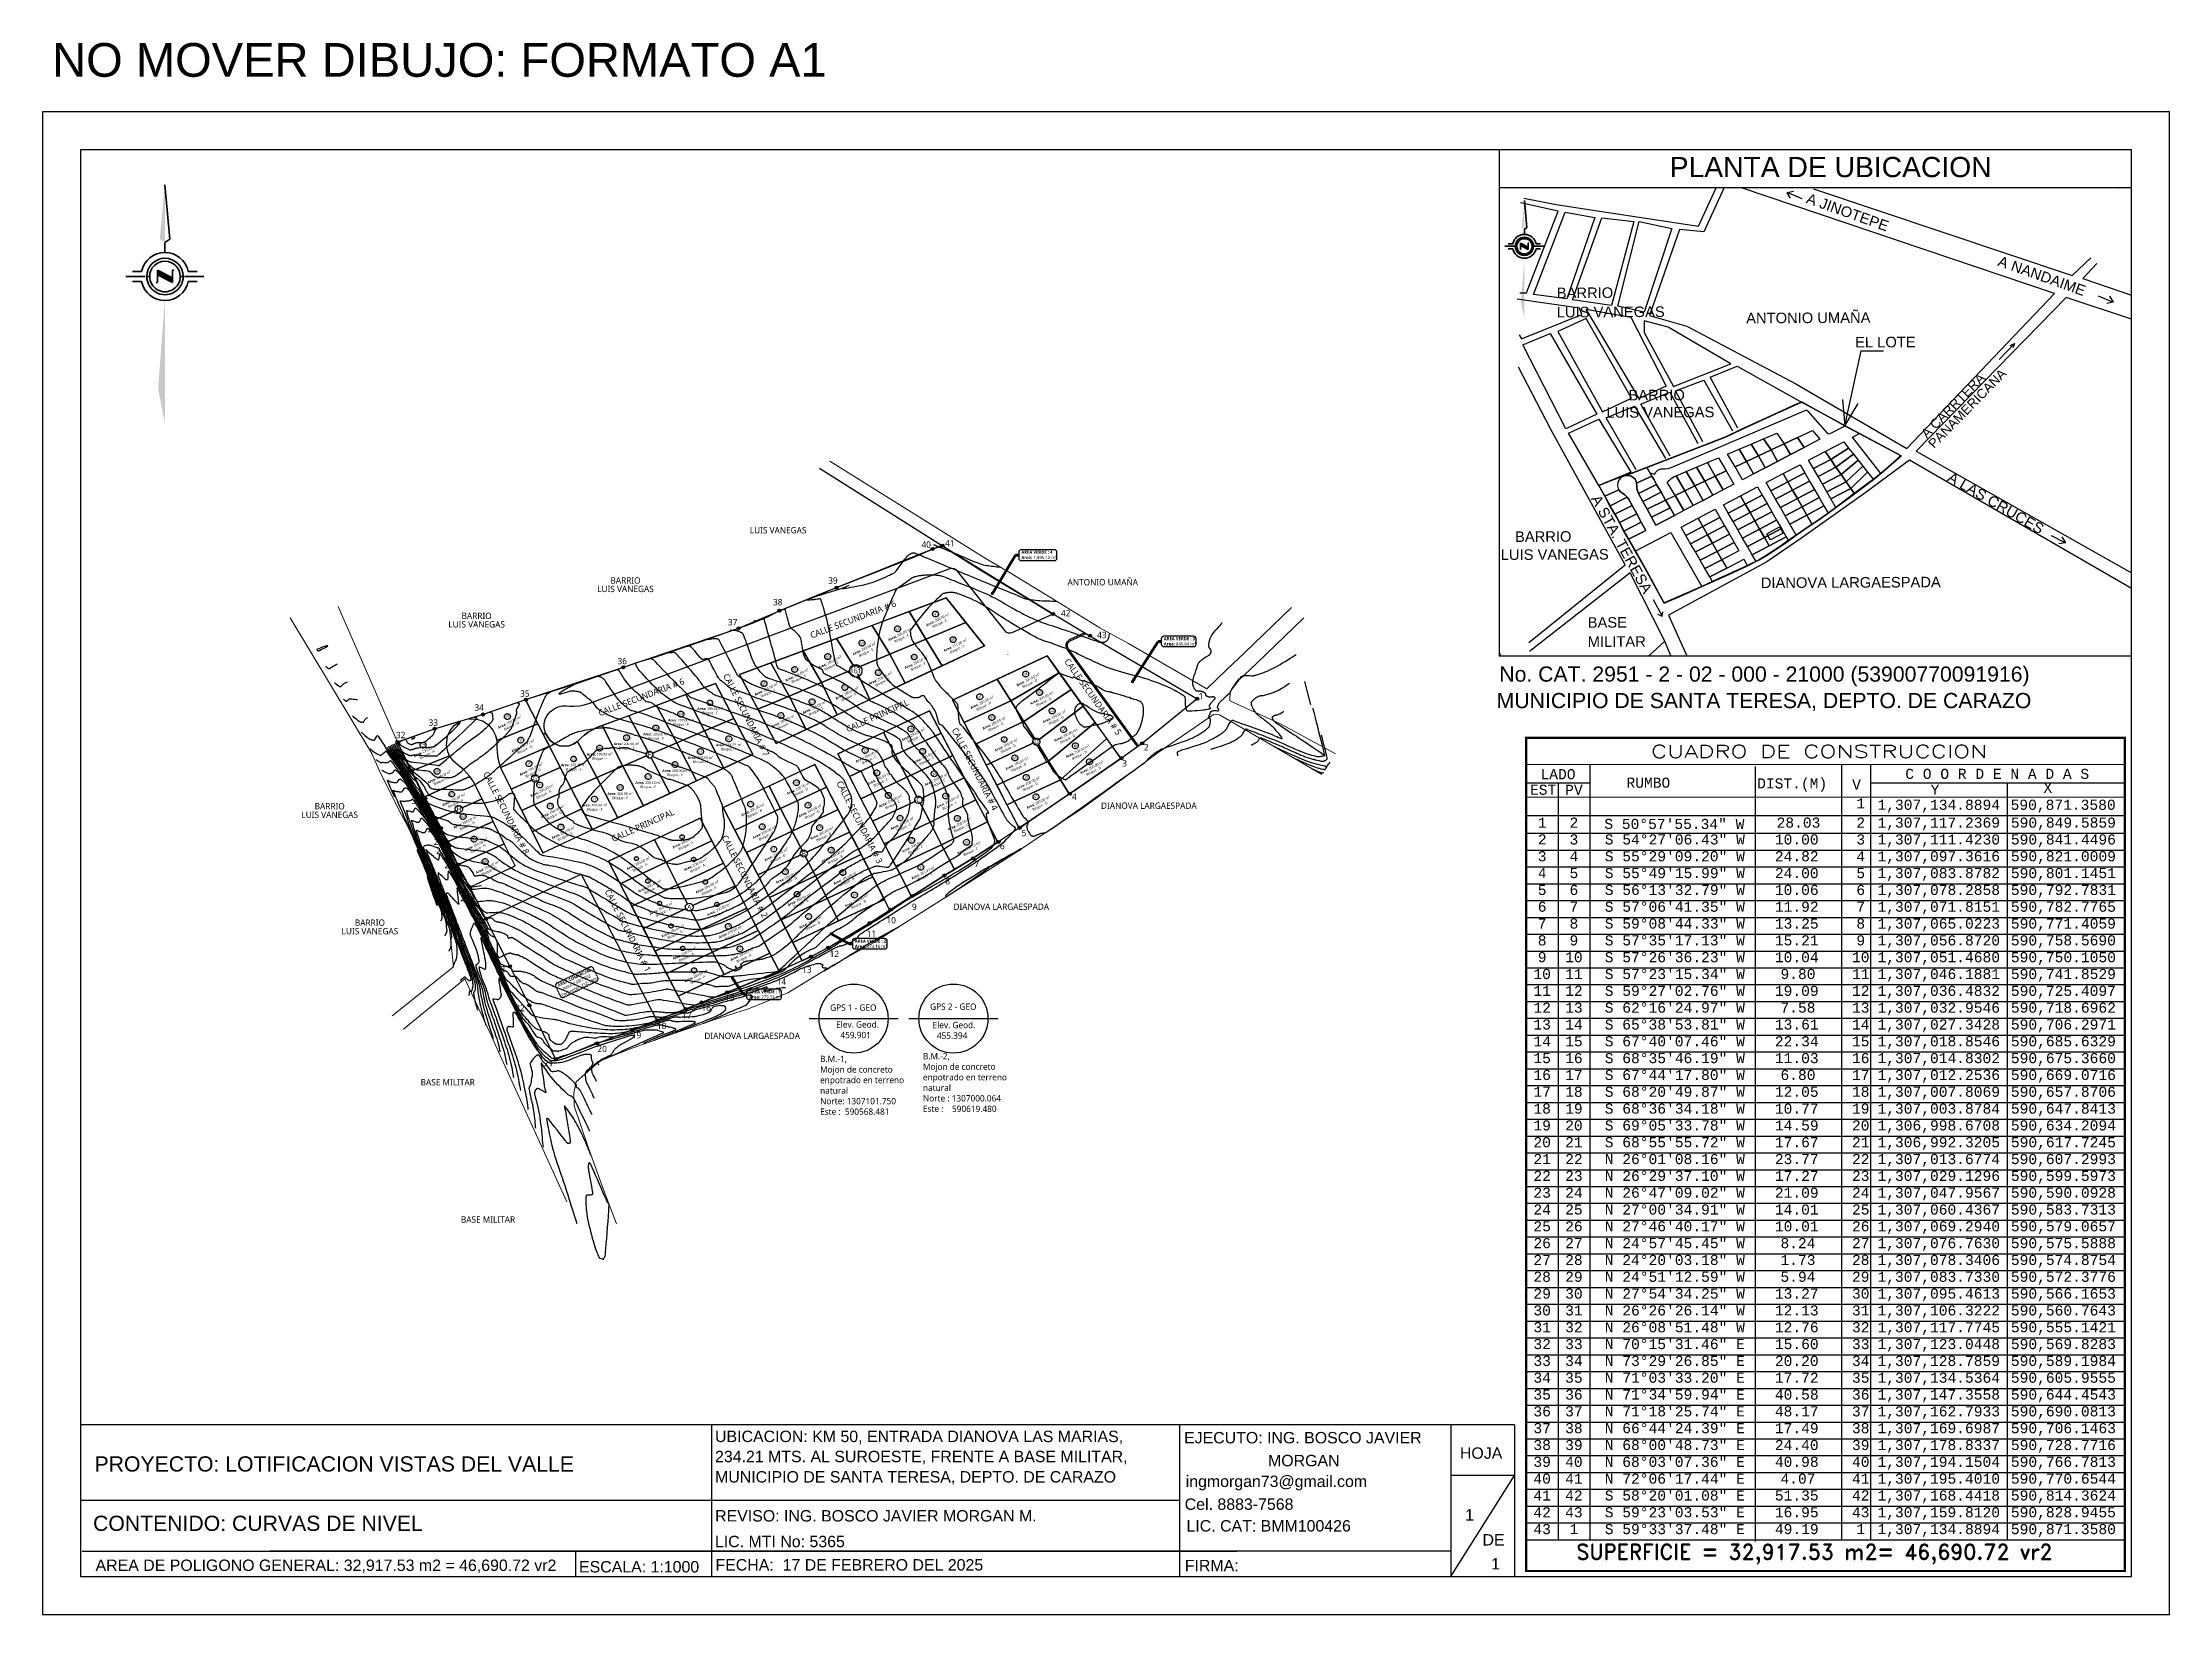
# Model space of a CAD drawing. Header units: millimetres. Extents: x 589115 to 589956, y 1306773 to 1307394.
import ezdxf
from ezdxf.enums import TextEntityAlignment as Align

# ---------------------------------------------------------------- set-up
doc = ezdxf.new("R2010")
doc.units = ezdxf.units.MM
doc.linetypes.add('DASHDOT', pattern=[1, 0.5, -0.25, 0, -0.25])
doc.linetypes.add('DASHED2', pattern=[0.375, 0.25, -0.125])
for name, color, linetype in [('0_BLOQUES CARRETERA', 7, 'Continuous'), ('2', 1, 'Continuous'), ('_BREAKLINES CORRIDOR', 7, 'Continuous'), ('_CAMC_ACERA', 9, 'Continuous'), ('C-PROP-LINE', 230, 'Continuous'), ('C-PROP-TEXT', 255, 'Continuous'), ('C-ROAD-MARK', 212, 'Continuous'), ('C-TOPO-MAJR', 9, 'Continuous'), ('C-TOPO-MINR', 8, 'Continuous'), ('cajetin', 3, 'Continuous'), ('CERCO', 6, 'Continuous'), ('CIRCULO', 1, 'Continuous'), ('CVL_CUADCON', 1, 'Continuous'), ('CVL_CUADCON_LIN', 8, 'Continuous'), ('CVL_CUADCON_TIT', 1, 'Continuous'), ('CVL_CUADCON_TX', 2, 'Continuous'), ('LOTES', 104, 'Continuous'), ('Perimetro', 7, 'Continuous'), ('Plano', 7, 'Continuous'), ('poligono', 4, 'Continuous'), ('POLIGONO PLANO', 1, 'Continuous'), ('TEXT. FORMAT.', 3, 'Continuous')]:
    doc.layers.add(name, color=color, linetype=linetype)
doc.layers.add('_BLOQUES', color=9, linetype='Continuous', lineweight=20)
doc.layers.add('_TEXTO', color=3, linetype='Continuous', lineweight=25)
doc.layers.add('POL. GENERAL', color=7, linetype='Continuous', lineweight=35, true_color=0xcb1558)
doc.styles.add('COTAS', font='arial.ttf')
doc.styles.add('CURVAS', font='arial.ttf', dxfattribs={"height": 1})
doc.styles.add('HUECA1', font='HUECA1.shx')
doc.styles.add('MONOTXT4', font='monotxt4.shx')
doc.styles.add('ROTULOS PI', font='arial.ttf', dxfattribs={"height": 3.5})
doc.styles.add('ST - ETIQUETAS', font='', dxfattribs={"height": 2.5})
doc.styles.get("Standard").update_dxf_attribs({"font": 'simplex.shx'})
doc.styles.get('ST - ETIQUETAS').set_extended_font_data('Roboto Thin')
doc.dimstyles.new('GenAng', dxfattribs={"dimscale": 0.5, "dimtxt": 2.5, "dimasz": 1.25, "dimexe": 0.18, "dimexo": 0.0625, "dimgap": 0.25, "dimtad": 0, "dimzin": 3, "dimdsep": 46, "dimtxsty": 'COTAS', "dimcen": 0.09, "dimse1": 1, "dimse2": 1, "dimaunit": 1, "dimadec": 3, "dimazin": 0, "dimtfac": 1, "dimtofl": 0, "dimtmove": 2, "dimatfit": 3, "dimfxl": 1, "dimtolj": 1, "dimtzin": 1, "dimarcsym": 0})

msp = doc.modelspace()

# ---------------------------------------------------------------- texts
at = {"style": 'ROTULOS PI'}
for s, height, p in [('NO MOVER DIBUJO: FORMATO A1', 13.3333, (589118.4, 1307380.9)), ('PLANTA DE UBICACION', 8, (589758.01, 1307341.22)), ('No. CAT. 2951 - 2 - 02 - 000 - 21000 (53900770091916)', 6, (589690.64, 1307141.78)), ('MUNICIPIO DE SANTA TERESA, DEPTO. DE CARAZO', 6, (589689.59, 1307131.31))]:
    msp.add_text(s, height=height, dxfattribs=at).set_placement(p)
at = {"layer": '_TEXTO', "style": 'ST - ETIQUETAS'}
for s, p in [('LUIS VANEGAS', (589405.48, 1307200.39)), ('LUIS VANEGAS', (589345.12, 1307177.18)), ('BARRIO', (589345.12, 1307180.53)), ('ANTONIO UMAÑA', (589533.84, 1307179.83)), ('BARRIO', (589286.26, 1307166.54)), ('LUIS VANEGAS', (589286.26, 1307163.19)), ('BARRIO', (589228.16, 1307091.27)), ('DIANOVA LARGAESPADA', (589552.05, 1307091.5)), ('LUIS VANEGAS', (589228.16, 1307087.92)), ('DIANOVA LARGAESPADA', (589493.7, 1307051.57)), ('LUIS VANEGAS', (589244.07, 1307041.92)), ('BARRIO', (589244.07, 1307045.26)), ('DIANOVA LARGAESPADA', (589395.22, 1307000.51)), ('BASE MILITAR', (589274.83, 1306982.17)), ('BASE MILITAR', (589290.76, 1306927.91))]:
    msp.add_text(s, height=2.5, dxfattribs=at).set_placement(p, align=Align.CENTER)
for s, rotation, p in [('CALLE SECUNDARIA # 6', 20.81293, (589435.57, 1307165.23)), ('CALLE SECUNDARIA # 5', 305.49381, (589528.95, 1307135.09)), ('CALLE SECUNDARIA # 6', 20.81293, (589351.84, 1307134.49)), ('CALLE SECUNDARIA # 7', 296.77106, (589391.76, 1307128.06)), ('CALLE PRINCIPAL', 24.18743, (589445.19, 1307127.17)), ('CALLE SECUNDARIA # 4', 296.77106, (589482.19, 1307106.69)), ('CALLE SECUNDARIA # 8', 296.77106, (589296.87, 1307089.32)), ('CALLE SECUNDARIA # 3', 296.77106, (589436.59, 1307085.68)), ('CALLE PRINCIPAL', 24.18743, (589352.51, 1307083.81)), ('CALLE SECUNDARIA # 2', 296.77106, (589391.19, 1307064.24)), ('CALLE SECUNDARIA # 1', 296.77106, (589344.97, 1307042.82))]:
    msp.add_text(s, height=2.5, rotation=rotation, dxfattribs=at).set_placement(p, align=Align.CENTER)
at = {"layer": '_TEXTO', "lineweight": 0, "char_height": 2.5, "attachment_point": 1, "style": 'ST - ETIQUETAS'}
for s, insert, width in [('GPS 1 - GEO', (589426.05, 1307014.19), 24.9434), ('Elev. Geod.\\P  459.901   ', (589428.41, 1307007.51), 23.04), ('GPS 2 - GEO', (589465.59, 1307014.55), 23.04), ('Elev. Geod.\\P  455.394\\P   ', (589466.55, 1307007.28), 23.04), ('B.M.-1, \\PMojon de concreto\\Penpotrado en terreno\\Pnatural \\PNorte: 1307101.750\\PEste :  590568.481', (589422.07, 1306993.88), 33.0926), ('B.M.-2, \\PMojon de concreto\\Penpotrado en terreno\\Pnatural \\PNorte : 1307000.064\\PEste :    590619.480', (589462.74, 1306994.99), 41.9909)]:
    msp.add_mtext(s, dxfattribs=dict(at, insert=insert, width=width))
at = {"layer": 'C-PROP-TEXT', "color": 1, "linetype": 'Continuous', "lineweight": -3, "char_height": 1.25, "attachment_point": 4, "style": 'ST - ETIQUETAS'}
for s, insert in [('{\\fRoboto Thin|b1|i0|c0|p2;\\C3;AREA VERDE : 4\\C2;\\PArea: }1,895.12 m²', (589501.63, 1307191.79)), ('{\\fRoboto Thin|b1|i0|c0|p2;\\C3;AREA VERDE : 3\\C2;\\PArea: }845.84 m²', (589557.98, 1307157.71)), ('{\\fRoboto Thin|b1|i0|c0|p2;\\C3;AREA VERDE : 2\\C2;\\PArea: }274.16 m²', (589435.82, 1307038.16)), ('{\\fRoboto Thin|b1|i0|c0|p2;\\C3;AREA VERDE : 1\\C2;\\PArea: }279.33 m²', (589394.02, 1307018.14))]:
    msp.add_mtext(s, dxfattribs=dict(at, insert=insert))
at = {"layer": 'C-PROP-TEXT', "color": 92, "linetype": 'Continuous', "lineweight": -3, "char_height": 1, "attachment_point": 2, "rotation": 26, "style": 'ST - ETIQUETAS'}
for s, insert in [('{\\fRoboto Thin|b1|i0|c0|p2;\\C18;\\c0;Area:\\C0; \\fRoboto Thin|b0|i0|c0|p2;\\C178;\\c4980736;200.00 m²\\PBloque - E}', (589468.35, 1307166.75)), ('{\\fRoboto Thin|b1|i0|c0|p2;\\C18;\\c0;Area:\\C0; \\fRoboto Thin|b0|i0|c0|p2;\\C178;\\c4980736;200.00 m²\\PBloque - E}', (589453.36, 1307160.89)), ('{\\fRoboto Thin|b1|i0|c0|p2;\\C18;\\c0;Area:\\C0; \\fRoboto Thin|b0|i0|c0|p2;\\C178;\\c4980736;211.30 m²\\PBloque - E}', (589475.29, 1307156.62)), ('{\\fRoboto Thin|b1|i0|c0|p2;\\C18;\\c0;Area:\\C0; \\fRoboto Thin|b0|i0|c0|p2;\\C178;\\c4980736;200.00 m²\\PBloque - E}', (589425.72, 1307149.9)), ('{\\fRoboto Thin|b1|i0|c0|p2;\\C18;\\c0;Area:\\C0; \\fRoboto Thin|b0|i0|c0|p2;\\C178;\\c4980736;200.00 m²\\PBloque - E}', (589439.28, 1307155.24)), ('{\\fRoboto Thin|b1|i0|c0|p2;\\C18;\\c0;Area:\\C0; \\fRoboto Thin|b0|i0|c0|p2;\\C178;\\c4980736;200.00 m²\\PBloque - E}', (589459.88, 1307149.81)), ('{\\fRoboto Thin|b1|i0|c0|p2;\\C18;\\c0;Area:\\C0; \\fRoboto Thin|b0|i0|c0|p2;\\C178;\\c4980736;200.00 m²\\PBloque - E}', (589400.53, 1307139.22)), ('{\\fRoboto Thin|b1|i0|c0|p2;\\C18;\\c0;Area:\\C0; \\fRoboto Thin|b0|i0|c0|p2;\\C178;\\c4980736;200.00 m²\\PBloque - E}', (589412.67, 1307144.83)), ('{\\fRoboto Thin|b1|i0|c0|p2;\\C18;\\c0;Area:\\C0; \\fRoboto Thin|b0|i0|c0|p2;\\C178;\\c4980736;200.00 m²\\PBloque - E}', (589445.73, 1307143.56)), ('{\\fRoboto Thin|b1|i0|c0|p2;\\C18;\\c0;Area:\\C0; \\fRoboto Thin|b0|i0|c0|p2;\\C178;\\c4980736;200.00 m²\\PBloque - D}', (589504.02, 1307143)), ('{\\fRoboto Thin|b1|i0|c0|p2;\\C18;\\c0;Area:\\C0; \\fRoboto Thin|b0|i0|c0|p2;\\C178;\\c4980736;200.00 m²\\PBloque - E}', (589419.53, 1307132.05)), ('{\\fRoboto Thin|b1|i0|c0|p2;\\C18;\\c0;Area:\\C0; \\fRoboto Thin|b0|i0|c0|p2;\\C178;\\c4980736;200.00 m²\\PBloque - E}', (589432.49, 1307137.72)), ('{\\fRoboto Thin|b1|i0|c0|p2;\\C18;\\c0;Area:\\C0; \\fRoboto Thin|b0|i0|c0|p2;\\C178;\\c4980736;200.00 m²\\PBloque - D}', (589485.85, 1307134.03)), ('{\\fRoboto Thin|b1|i0|c0|p2;\\C18;\\c0;Area:\\C0; \\fRoboto Thin|b0|i0|c0|p2;\\C178;\\c4980736;200.00 m²\\PBloque - D}', (589509.52, 1307135.74)), ('{\\fRoboto Thin|b1|i0|c0|p2;\\C18;\\c0;Area:\\C0; \\fRoboto Thin|b0|i0|c0|p2;\\C178;\\c4980736;200.80 m²\\PBloque - G}', (589299.08, 1307126.2)), ('{\\fRoboto Thin|b1|i0|c0|p2;\\C18;\\c0;Area:\\C0; \\fRoboto Thin|b0|i0|c0|p2;\\C178;\\c4980736;200.00 m²\\PBloque - E}', (589407.2, 1307126.62)), ('{\\fRoboto Thin|b1|i0|c0|p2;\\C18;\\c0;Area:\\C0; \\fRoboto Thin|b0|i0|c0|p2;\\C178;\\c4980736;200.00 m²\\PBloque - D}', (589490.63, 1307125.86)), ('{\\fRoboto Thin|b1|i0|c0|p2;\\C18;\\c0;Area:\\C0; \\fRoboto Thin|b0|i0|c0|p2;\\C178;\\c4980736;200.00 m²\\PBloque - D}', (589514.45, 1307128.43)), ('{\\fRoboto Thin|b1|i0|c0|p2;\\C18;\\c0;Area:\\C0; \\fRoboto Thin|b0|i0|c0|p2;\\C178;\\c4980736;232.82 m²\\PBloque - H}', (589265.71, 1307114.91)), ('{\\fRoboto Thin|b1|i0|c0|p2;\\C18;\\c0;Area:\\C0; \\fRoboto Thin|b0|i0|c0|p2;\\C178;\\c4980736;199.97 m²\\PBloque - G}', (589304.36, 1307116.89)), ('{\\fRoboto Thin|b1|i0|c0|p2;\\C18;\\c0;Area:\\C0; \\fRoboto Thin|b0|i0|c0|p2;\\C178;\\c4980736;200.00 m²\\PBloque - C}', (589458.66, 1307121.31)), ('{\\fRoboto Thin|b1|i0|c0|p2;\\C18;\\c0;Area:\\C0; \\fRoboto Thin|b0|i0|c0|p2;\\C178;\\c4980736;200.00 m²\\PBloque - D}', (589495.47, 1307117.24)), ('{\\fRoboto Thin|b1|i0|c0|p2;\\C18;\\c0;Area:\\C0; \\fRoboto Thin|b0|i0|c0|p2;\\C178;\\c4980736;200.00 m²\\PBloque - D}', (589518.99, 1307121.08)), ('{\\fRoboto Thin|b1|i0|c0|p2;\\C18;\\c0;Area:\\C0; \\fRoboto Thin|b0|i0|c0|p2;\\C178;\\c4980736;200.00 m²\\PBloque - D}', (589523.66, 1307114.65)), ('{\\fRoboto Thin|b1|i0|c0|p2;\\C18;\\c0;Area:\\C0; \\fRoboto Thin|b0|i0|c0|p2;\\C178;\\c4980736;199.75 m²\\PBloque - G}', (589307.59, 1307107.6)), ('{\\fRoboto Thin|b1|i0|c0|p2;\\C18;\\c0;Area:\\C0; \\fRoboto Thin|b0|i0|c0|p2;\\C178;\\c4980736;200.00 m²\\PBloque - C}', (589440.53, 1307112.82)), ('{\\fRoboto Thin|b1|i0|c0|p2;\\C18;\\c0;Area:\\C0; \\fRoboto Thin|b0|i0|c0|p2;\\C178;\\c4980736;200.00 m²\\PBloque - C}', (589463.25, 1307112.45)), ('{\\fRoboto Thin|b1|i0|c0|p2;\\C18;\\c0;Area:\\C0; \\fRoboto Thin|b0|i0|c0|p2;\\C178;\\c4980736;200.00 m²\\PBloque - D}', (589499.69, 1307109.86)), ('{\\fRoboto Thin|b1|i0|c0|p2;\\C18;\\c0;Area:\\C0; \\fRoboto Thin|b0|i0|c0|p2;\\C178;\\c4980736;200.00 m²\\PBloque - D}', (589529.25, 1307108.35)), ('{\\fRoboto Thin|b1|i0|c0|p2;\\C18;\\c0;Area:\\C0; \\fRoboto Thin|b0|i0|c0|p2;\\C178;\\c4980736;200.03 m²\\PBloque - H}', (589271.25, 1307104.52)), ('{\\fRoboto Thin|b1|i0|c0|p2;\\C18;\\c0;Area:\\C0; \\fRoboto Thin|b0|i0|c0|p2;\\C178;\\c4980736;200.00 m²\\PBloque - G}', (589311.84, 1307099.19)), ('{\\fRoboto Thin|b1|i0|c0|p2;\\C18;\\c0;Area:\\C0; \\fRoboto Thin|b0|i0|c0|p2;\\C178;\\c4980736;200.00 m²\\PBloque - B}', (589413.34, 1307100.08)), ('{\\fRoboto Thin|b1|i0|c0|p2;\\C18;\\c0;Area:\\C0; \\fRoboto Thin|b0|i0|c0|p2;\\C178;\\c4980736;200.00 m²\\PBloque - C}', (589445.12, 1307103.93)), ('{\\fRoboto Thin|b1|i0|c0|p2;\\C18;\\c0;Area:\\C0; \\fRoboto Thin|b0|i0|c0|p2;\\C178;\\c4980736;200.00 m²\\PBloque - C}', (589467.83, 1307103.6)), ('{\\fRoboto Thin|b1|i0|c0|p2;\\C18;\\c0;Area:\\C0; \\fRoboto Thin|b0|i0|c0|p2;\\C178;\\c4980736;200.00 m²\\PBloque - D}', (589504.22, 1307102.18)), ('{\\fRoboto Thin|b1|i0|c0|p2;\\C18;\\c0;Area:\\C0; \\fRoboto Thin|b0|i0|c0|p2;\\C178;\\c4980736;199.87 m²\\PBloque - H}', (589277.01, 1307095.59)), ('{\\fRoboto Thin|b1|i0|c0|p2;\\C18;\\c0;Area:\\C0; \\fRoboto Thin|b0|i0|c0|p2;\\C178;\\c4980736;200.00 m²\\PBloque - G}', (589316.03, 1307090.83)), ('{\\fRoboto Thin|b1|i0|c0|p2;\\C18;\\c0;Area:\\C0; \\fRoboto Thin|b0|i0|c0|p2;\\C178;\\c4980736;200.00 m²\\PBloque - B}', (589395.21, 1307091.6)), ('{\\fRoboto Thin|b1|i0|c0|p2;\\C18;\\c0;Area:\\C0; \\fRoboto Thin|b0|i0|c0|p2;\\C178;\\c4980736;200.00 m²\\PBloque - B}', (589417.93, 1307091.2)), ('{\\fRoboto Thin|b1|i0|c0|p2;\\C18;\\c0;Area:\\C0; \\fRoboto Thin|b0|i0|c0|p2;\\C178;\\c4980736;200.00 m²\\PBloque - C}', (589449.7, 1307095.04)), ('{\\fRoboto Thin|b1|i0|c0|p2;\\C18;\\c0;Area:\\C0; \\fRoboto Thin|b0|i0|c0|p2;\\C178;\\c4980736;200.00 m²\\PBloque - C}', (589472.41, 1307094.78)), ('{\\fRoboto Thin|b1|i0|c0|p2;\\C18;\\c0;Area:\\C0; \\fRoboto Thin|b0|i0|c0|p2;\\C178;\\c4980736;200.00 m²\\PBloque - D}', (589508.05, 1307094.51)), ('{\\fRoboto Thin|b1|i0|c0|p2;\\C18;\\c0;Area:\\C0; \\fRoboto Thin|b0|i0|c0|p2;\\C178;\\c4980736;200.00 m²\\PBloque - H}', (589281.55, 1307086.7)), ('{\\fRoboto Thin|b1|i0|c0|p2;\\C18;\\c0;Area:\\C0; \\fRoboto Thin|b0|i0|c0|p2;\\C178;\\c4980736;200.00 m²\\PBloque - G}', (589320.25, 1307082.57)), ('{\\fRoboto Thin|b1|i0|c0|p2;\\C18;\\c0;Area:\\C0; \\fRoboto Thin|b0|i0|c0|p2;\\C178;\\c4980736;200.00 m²\\PBloque - B}', (589399.8, 1307082.71)), ('{\\fRoboto Thin|b1|i0|c0|p2;\\C18;\\c0;Area:\\C0; \\fRoboto Thin|b0|i0|c0|p2;\\C178;\\c4980736;200.00 m²\\PBloque - B}', (589422.52, 1307082.31)), ('{\\fRoboto Thin|b1|i0|c0|p2;\\C18;\\c0;Area:\\C0; \\fRoboto Thin|b0|i0|c0|p2;\\C178;\\c4980736;200.00 m²\\PBloque - C}', (589454.29, 1307086.16)), ('{\\fRoboto Thin|b1|i0|c0|p2;\\C18;\\c0;Area:\\C0; \\fRoboto Thin|b0|i0|c0|p2;\\C178;\\c4980736;200.00 m²\\PBloque - C}', (589476.97, 1307085.96)), ('{\\fRoboto Thin|b1|i0|c0|p2;\\C18;\\c0;Area:\\C0; \\fRoboto Thin|b0|i0|c0|p2;\\C178;\\c4980736;200.00 m²\\PBloque - H}', (589285.88, 1307077.75)), ('{\\fRoboto Thin|b1|i0|c0|p2;\\C18;\\c0;Area:\\C0; \\fRoboto Thin|b0|i0|c0|p2;\\C178;\\c4980736;200.00 m²\\PBloque - A}', (589368.03, 1307078.86)), ('{\\fRoboto Thin|b1|i0|c0|p2;\\C18;\\c0;Area:\\C0; \\fRoboto Thin|b0|i0|c0|p2;\\C178;\\c4980736;200.00 m²\\PBloque - B}', (589404.39, 1307073.82)), ('{\\fRoboto Thin|b1|i0|c0|p2;\\C18;\\c0;Area:\\C0; \\fRoboto Thin|b0|i0|c0|p2;\\C178;\\c4980736;200.00 m²\\PBloque - B}', (589427.11, 1307073.43)), ('{\\fRoboto Thin|b1|i0|c0|p2;\\C18;\\c0;Area:\\C0; \\fRoboto Thin|b0|i0|c0|p2;\\C178;\\c4980736;200.00 m²\\PBloque - C}', (589458.88, 1307077.27)), ('{\\fRoboto Thin|b1|i0|c0|p2;\\C18;\\c0;Area:\\C0; \\fRoboto Thin|b0|i0|c0|p2;\\C178;\\c4980736;204.13 m²\\PBloque - C}', (589480.64, 1307076.52)), ('{\\fRoboto Thin|b1|i0|c0|p2;\\C18;\\c0;Area:\\C0; \\fRoboto Thin|b0|i0|c0|p2;\\C178;\\c4980736;200.00 m²\\PBloque - H}', (589290.26, 1307068.88)), ('{\\fRoboto Thin|b1|i0|c0|p2;\\C18;\\c0;Area:\\C0; \\fRoboto Thin|b0|i0|c0|p2;\\C178;\\c4980736;200.00 m²\\PBloque - A}', (589349.9, 1307070.37)), ('{\\fRoboto Thin|b1|i0|c0|p2;\\C18;\\c0;Area:\\C0; \\fRoboto Thin|b0|i0|c0|p2;\\C178;\\c4980736;200.00 m²\\PBloque - A}', (589372.61, 1307069.98)), ('{\\fRoboto Thin|b1|i0|c0|p2;\\C18;\\c0;Area:\\C0; \\fRoboto Thin|b0|i0|c0|p2;\\C178;\\c4980736;200.00 m²\\PBloque - B}', (589408.98, 1307064.94)), ('{\\fRoboto Thin|b1|i0|c0|p2;\\C18;\\c0;Area:\\C0; \\fRoboto Thin|b0|i0|c0|p2;\\C178;\\c4980736;200.00 m²\\PBloque - B}', (589431.69, 1307064.54)), ('{\\fRoboto Thin|b1|i0|c0|p2;\\C18;\\c0;Area:\\C0; \\fRoboto Thin|b0|i0|c0|p2;\\C178;\\c4980736;243.07 m²\\PBloque - C}', (589462.54, 1307066.67)), ('{\\fRoboto Thin|b1|i0|c0|p2;\\C18;\\c0;Area:\\C0; \\fRoboto Thin|b0|i0|c0|p2;\\C178;\\c4980736;200.00 m²\\PBloque - A}', (589354.49, 1307061.49)), ('{\\fRoboto Thin|b1|i0|c0|p2;\\C18;\\c0;Area:\\C0; \\fRoboto Thin|b0|i0|c0|p2;\\C178;\\c4980736;200.00 m²\\PBloque - A}', (589377.2, 1307061.09)), ('{\\fRoboto Thin|b1|i0|c0|p2;\\C18;\\c0;Area:\\C0; \\fRoboto Thin|b0|i0|c0|p2;\\C178;\\c4980736;200.00 m²\\PBloque - B}', (589413.57, 1307056.05)), ('{\\fRoboto Thin|b1|i0|c0|p2;\\C18;\\c0;Area:\\C0; \\fRoboto Thin|b0|i0|c0|p2;\\C178;\\c4980736;200.00 m²\\PBloque - B}', (589436.28, 1307055.65)), ('{\\fRoboto Thin|b1|i0|c0|p2;\\C18;\\c0;Area:\\C0; \\fRoboto Thin|b0|i0|c0|p2;\\C178;\\c4980736;200.00 m²\\PBloque - A}', (589359.08, 1307052.6)), ('{\\fRoboto Thin|b1|i0|c0|p2;\\C18;\\c0;Area:\\C0; \\fRoboto Thin|b0|i0|c0|p2;\\C178;\\c4980736;200.00 m²\\PBloque - A}', (589381.79, 1307052.21)), ('{\\fRoboto Thin|b1|i0|c0|p2;\\C18;\\c0;Area:\\C0; \\fRoboto Thin|b0|i0|c0|p2;\\C178;\\c4980736;200.00 m²\\PBloque - B}', (589418.16, 1307047.17)), ('{\\fRoboto Thin|b1|i0|c0|p2;\\C18;\\c0;Area:\\C0; \\fRoboto Thin|b0|i0|c0|p2;\\C178;\\c4980736;200.00 m²\\PBloque - A}', (589363.67, 1307043.72)), ('{\\fRoboto Thin|b1|i0|c0|p2;\\C18;\\c0;Area:\\C0; \\fRoboto Thin|b0|i0|c0|p2;\\C178;\\c4980736;200.00 m²\\PBloque - A}', (589386.38, 1307043.32)), ('{\\fRoboto Thin|b1|i0|c0|p2;\\C18;\\c0;Area:\\C0; \\fRoboto Thin|b0|i0|c0|p2;\\C178;\\c4980736;200.00 m²\\PBloque - A}', (589368.26, 1307034.83)), ('{\\fRoboto Thin|b1|i0|c0|p2;\\C18;\\c0;Area:\\C0; \\fRoboto Thin|b0|i0|c0|p2;\\C178;\\c4980736;200.00 m²\\PBloque - A}', (589390.97, 1307034.44)), ('{\\fRoboto Thin|b1|i0|c0|p2;\\C18;\\c0;Area:\\C0; \\fRoboto Thin|b0|i0|c0|p2;\\C178;\\c4980736;200.00 m²\\PBloque - A}', (589372.84, 1307025.95))]:
    msp.add_mtext(s, dxfattribs=dict(at, insert=insert))
at = {"layer": 'C-PROP-TEXT', "color": 2, "linetype": 'Continuous', "lineweight": -3, "char_height": 1, "attachment_point": 8, "rotation": 27, "style": 'ST - ETIQUETAS'}
for s, insert in [('{\\fRoboto Black|b0|i0|c0|p2;50}', (589467.94, 1307168.06)), ('{\\fRoboto Black|b0|i0|c0|p2;52}', (589452.95, 1307162.21)), ('{\\fRoboto Black|b0|i0|c0|p2;49}', (589474.88, 1307157.93)), ('{\\fRoboto Black|b0|i0|c0|p2;56}', (589425.31, 1307151.22)), ('{\\fRoboto Black|b0|i0|c0|p2;54}', (589438.88, 1307156.55)), ('{\\fRoboto Black|b0|i0|c0|p2;51}', (589459.5, 1307151.06)), ('{\\fRoboto Black|b0|i0|c0|p2;60}', (589400.12, 1307140.53)), ('{\\fRoboto Black|b0|i0|c0|p2;58}', (589412.25, 1307146.14)), ('{\\fRoboto Black|b0|i0|c0|p2;53}', (589445.32, 1307144.89)), ('{\\fRoboto Black|b0|i0|c0|p2;38}', (589503.61, 1307144.31)), ('{\\fRoboto Black|b0|i0|c0|p2;57}', (589419.13, 1307133.37)), ('{\\fRoboto Black|b0|i0|c0|p2;55}', (589432.08, 1307139.03)), ('{\\fRoboto Black|b0|i0|c0|p2;37}', (589485.44, 1307135.34)), ('{\\fRoboto Black|b0|i0|c0|p2;40}', (589509.11, 1307137.05)), ('{\\fRoboto Black|b0|i0|c0|p2;78}', (589298.67, 1307127.51)), ('{\\fRoboto Black|b0|i0|c0|p2;59}', (589406.79, 1307127.93)), ('{\\fRoboto Black|b0|i0|c0|p2;39}', (589490.22, 1307127.18)), ('{\\fRoboto Black|b0|i0|c0|p2;42}', (589514.04, 1307129.75)), ('{\\fRoboto Black|b0|i0|c0|p2;79}', (589265.3, 1307116.22)), ('{\\fRoboto Black|b0|i0|c0|p2;77}', (589303.96, 1307118.19)), ('{\\fRoboto Black|b0|i0|c0|p2;26}', (589458.25, 1307122.63)), ('{\\fRoboto Black|b0|i0|c0|p2;41}', (589495.1, 1307118.49)), ('{\\fRoboto Black|b0|i0|c0|p2;44}', (589518.58, 1307122.4)), ('{\\fRoboto Black|b0|i0|c0|p2;46}', (589523.25, 1307115.96)), ('{\\fRoboto Black|b0|i0|c0|p2;76}', (589307.18, 1307108.91)), ('{\\fRoboto Black|b0|i0|c0|p2;25}', (589440.12, 1307114.13)), ('{\\fRoboto Black|b0|i0|c0|p2;28}', (589462.84, 1307113.76)), ('{\\fRoboto Black|b0|i0|c0|p2;43}', (589499.28, 1307111.17)), ('{\\fRoboto Black|b0|i0|c0|p2;48}', (589528.84, 1307109.66)), ('{\\fRoboto Black|b0|i0|c0|p2;80}', (589270.84, 1307105.83)), ('{\\fRoboto Black|b0|i0|c0|p2;75}', (589311.43, 1307100.49)), ('{\\fRoboto Black|b0|i0|c0|p2;14}', (589412.94, 1307101.38)), ('{\\fRoboto Black|b0|i0|c0|p2;27}', (589444.71, 1307105.24)), ('{\\fRoboto Black|b0|i0|c0|p2;30}', (589467.42, 1307104.92)), ('{\\fRoboto Black|b0|i0|c0|p2;45}', (589503.81, 1307103.49)), ('{\\fRoboto Black|b0|i0|c0|p2;81}', (589276.63, 1307096.84)), ('{\\fRoboto Black|b0|i0|c0|p2;74}', (589315.62, 1307092.15)), ('{\\fRoboto Black|b0|i0|c0|p2;13}', (589394.82, 1307092.88)), ('{\\fRoboto Black|b0|i0|c0|p2;16}', (589417.53, 1307092.49)), ('{\\fRoboto Black|b0|i0|c0|p2;29}', (589449.3, 1307096.35)), ('{\\fRoboto Black|b0|i0|c0|p2;32}', (589472, 1307096.09)), ('{\\fRoboto Black|b0|i0|c0|p2;47}', (589507.64, 1307095.83)), ('{\\fRoboto Black|b0|i0|c0|p2;82}', (589281.14, 1307088.02)), ('{\\fRoboto Black|b0|i0|c0|p2;73}', (589319.84, 1307083.87)), ('{\\fRoboto Black|b0|i0|c0|p2;15}', (589399.41, 1307084)), ('{\\fRoboto Black|b0|i0|c0|p2;18}', (589422.12, 1307083.6)), ('{\\fRoboto Black|b0|i0|c0|p2;31}', (589453.92, 1307087.4)), ('{\\fRoboto Black|b0|i0|c0|p2;34}', (589476.56, 1307087.28)), ('{\\fRoboto Black|b0|i0|c0|p2;83}', (589285.47, 1307079.06)), ('{\\fRoboto Black|b0|i0|c0|p2;2}', (589367.75, 1307079.91)), ('{\\fRoboto Black|b0|i0|c0|p2;17}', (589403.99, 1307075.11)), ('{\\fRoboto Black|b0|i0|c0|p2;20}', (589426.7, 1307074.74)), ('{\\fRoboto Black|b0|i0|c0|p2;33}', (589458.47, 1307078.58)), ('{\\fRoboto Black|b0|i0|c0|p2;36}', (589480.22, 1307077.84)), ('{\\fRoboto Black|b0|i0|c0|p2;84}', (589289.84, 1307070.2)), ('{\\fRoboto Black|b0|i0|c0|p2;1}', (589349.65, 1307071.37)), ('{\\fRoboto Black|b0|i0|c0|p2;4}', (589372.34, 1307071.03)), ('{\\fRoboto Black|b0|i0|c0|p2;19}', (589408.59, 1307066.22)), ('{\\fRoboto Black|b0|i0|c0|p2;22}', (589431.28, 1307065.85)), ('{\\fRoboto Black|b0|i0|c0|p2;35}', (589462.13, 1307067.98)), ('{\\fRoboto Black|b0|i0|c0|p2;3}', (589354.21, 1307062.54)), ('{\\fRoboto Black|b0|i0|c0|p2;6}', (589376.93, 1307062.14)), ('{\\fRoboto Black|b0|i0|c0|p2;21}', (589413.19, 1307057.3)), ('{\\fRoboto Black|b0|i0|c0|p2;24}', (589435.87, 1307056.97)), ('{\\fRoboto Black|b0|i0|c0|p2;5}', (589358.8, 1307053.65)), ('{\\fRoboto Black|b0|i0|c0|p2;8}', (589381.52, 1307053.25)), ('{\\fRoboto Black|b0|i0|c0|p2;23}', (589417.75, 1307048.48)), ('{\\fRoboto Black|b0|i0|c0|p2;7}', (589363.39, 1307044.77)), ('{\\fRoboto Black|b0|i0|c0|p2;10}', (589385.99, 1307044.61)), ('{\\fRoboto Black|b0|i0|c0|p2;9}', (589367.98, 1307035.88)), ('{\\fRoboto Black|b0|i0|c0|p2;12}', (589390.57, 1307035.72)), ('{\\fRoboto Black|b0|i0|c0|p2;11}', (589372.48, 1307027.17))]:
    msp.add_mtext(s, dxfattribs=dict(at, insert=insert))
at = {"layer": 'C-PROP-TEXT', "color": 2, "linetype": 'Continuous', "lineweight": -3, "char_height": 1, "attachment_point": 8, "style": 'ST - ETIQUETAS'}
for s, insert in [('{\\fRoboto Black|b0|i0|c0|p2;62}', (589378.54, 1307132.91)), ('{\\fRoboto Black|b0|i0|c0|p2;64}', (589367.02, 1307128.45)), ('{\\fRoboto Black|b0|i0|c0|p2;70}', (589334.94, 1307114.98)), ('{\\fRoboto Black|b0|i0|c0|p2;68}', (589345.55, 1307119.12)), ('{\\fRoboto Black|b0|i0|c0|p2;66}', (589357.11, 1307122.94)), ('{\\fRoboto Black|b0|i0|c0|p2;61}', (589385.99, 1307118.68)), ('{\\fRoboto Black|b0|i0|c0|p2;72}', (589324.59, 1307110.69)), ('{\\fRoboto Black|b0|i0|c0|p2;65}', (589364.69, 1307108.5)), ('{\\fRoboto Black|b0|i0|c0|p2;63}', (589374.76, 1307113.65)), ('{\\fRoboto Black|b0|i0|c0|p2;69}', (589343.03, 1307099.39)), ('{\\fRoboto Black|b0|i0|c0|p2;67}', (589354.06, 1307103.76)), ('{\\fRoboto Black|b0|i0|c0|p2;71}', (589332.87, 1307094.84))]:
    msp.add_mtext(s, dxfattribs=dict(at, insert=insert))
at = {"layer": 'C-PROP-TEXT', "color": 92, "linetype": 'Continuous', "lineweight": -3, "char_height": 1, "attachment_point": 2, "style": 'ST - ETIQUETAS'}
for s, insert in [('{\\fRoboto Thin|b1|i0|c0|p2;\\C18;\\c0;Area:\\C0; \\fRoboto Thin|b0|i0|c0|p2;\\C178;\\c4980736;200.00 m²\\PBloque - F}', (589367.02, 1307127.04)), ('{\\fRoboto Thin|b1|i0|c0|p2;\\C18;\\c0;Area:\\C0; \\fRoboto Thin|b0|i0|c0|p2;\\C178;\\c4980736;199.34 m²\\PBloque - F}', (589378.54, 1307131.58)), ('{\\fRoboto Thin|b1|i0|c0|p2;\\C18;\\c0;Area:\\C0; \\fRoboto Thin|b0|i0|c0|p2;\\C178;\\c4980736;200.00 m²\\PBloque - F}', (589357.11, 1307121.53)), ('{\\fRoboto Thin|b1|i0|c0|p2;\\C18;\\c0;Area:\\C0; \\fRoboto Thin|b0|i0|c0|p2;\\C178;\\c4980736;206.25 m²\\PBloque - F}', (589385.99, 1307117.28)), ('{\\fRoboto Thin|b1|i0|c0|p2;\\C18;\\c0;Area:\\C0; \\fRoboto Thin|b0|i0|c0|p2;\\C178;\\c4980736;192.38 m²\\PBloque - F}', (589324.59, 1307109.37)), ('{\\fRoboto Thin|b1|i0|c0|p2;\\C18;\\c0;Area:\\C0; \\fRoboto Thin|b0|i0|c0|p2;\\C178;\\c4980736;199.89 m²\\PBloque - F}', (589334.94, 1307113.58)), ('{\\fRoboto Thin|b1|i0|c0|p2;\\C18;\\c0;Area:\\C0; \\fRoboto Thin|b0|i0|c0|p2;\\C178;\\c4980736;200.00 m²\\PBloque - F}', (589374.76, 1307112.25)), ('{\\fRoboto Thin|b1|i0|c0|p2;\\C18;\\c0;Area:\\C0; \\fRoboto Thin|b0|i0|c0|p2;\\C178;\\c4980736;200.00 m²\\PBloque - F}', (589354.06, 1307102.36)), ('{\\fRoboto Thin|b1|i0|c0|p2;\\C18;\\c0;Area:\\C0; \\fRoboto Thin|b0|i0|c0|p2;\\C178;\\c4980736;200.00 m²\\PBloque - F}', (589364.69, 1307107.09)), ('{\\fRoboto Thin|b1|i0|c0|p2;\\C18;\\c0;Area:\\C0; \\fRoboto Thin|b0|i0|c0|p2;\\C178;\\c4980736;200.00 m²\\PBloque - F}', (589332.87, 1307093.44)), ('{\\fRoboto Thin|b1|i0|c0|p2;\\C18;\\c0;Area:\\C0; \\fRoboto Thin|b0|i0|c0|p2;\\C178;\\c4980736;200.00 m²\\PBloque - F}', (589343.03, 1307097.99))]:
    msp.add_mtext(s, dxfattribs=dict(at, insert=insert))
at = {"layer": 'C-PROP-TEXT', "color": 7, "linetype": 'Continuous', "lineweight": -3, "insert": (589345.55, 1307117.71), "char_height": 1, "attachment_point": 2, "style": 'ST - ETIQUETAS'}
msp.add_mtext('{\\fRoboto Thin|b1|i0|c0|p2;\\C18;\\c0;Area:\\C0; \\fRoboto Thin|b0|i0|c0|p2;\\C178;\\c4980736;200.00 m²\\PBloque - F}', dxfattribs=at)
at = {"layer": 'CVL_CUADCON_TIT', "color": 1, "style": 'HUECA1', "width": 1.271832}
msp.add_text('CUADRO DE CONSTRUCCION', height=5, dxfattribs=at).set_placement((589750.6, 1307111.68), (589883.54, 1307111.68), align=Align.FIT)
at = {"layer": 'CVL_CUADCON_TIT', "color": 1, "style": 'MONOTXT4'}
for s, p in [('EST', (589707.97, 1307097.06)), ('LADO', (589713.85, 1307103.19)), ('PV', (589720.14, 1307097.03)), ('C O O R D E N A D A S', (589887.52, 1307103.34)), ('Y', (589862.9, 1307097.09)), ('X', (589907.53, 1307097.8))]:
    msp.add_text(s, height=4, dxfattribs=at).set_placement(p, align=Align.CENTER)
at = {"layer": 'CVL_CUADCON_TIT', "color": 1}
for s, height, style, p in [('RUMBO', 4, 'MONOTXT4', (589749.56, 1307101.84)), ('DIST.(M)', 4, 'MONOTXT4', (589806.43, 1307101.13)), ('V', 4, 'MONOTXT4', (589831.89, 1307101.13)), ('SUPERFICIE = 32,917.53 m2= 46,690.72 vr2', 6, 'HUECA1', (589815.23, 1306796.86))]:
    msp.add_text(s, height=height, dxfattribs=dict(at, style=style)).set_placement(p, align=Align.MIDDLE)
at = {"layer": 'CVL_CUADCON_TX', "style": 'CURVAS'}
for s, height, rotation, p in [('A JINOTEPE', 4.167, 340.41712, (589811.67, 1307331.11)), ('A NANDAIME', 4.167, 340.41712, (589887.4, 1307306.31)), ('BARRIO ', 4.167, 0.25944, (589713.36, 1307293.38)), ('LUIS VANEGAS', 4.1667, 0.25944, (589713.36, 1307285.77)), ('EL LOTE', 4.167, 0.25944, (589831.33, 1307273.88)), ('A CARRTERA ', 3.7, 45.5335, (589859.7, 1307237.74)), ('PANAMERICANA', 3.7, 45.5335, (589862.49, 1307233.73)), ('A LAS CRUCES', 4.1667, 329.85587, (589867.47, 1307221.36)), ('A STA. TERESA', 4.1667, 298.96779, (589726.74, 1307214.12)), ('BASE', 4.167, 0.25944, (589725.6, 1307163.08)), ('MILITAR', 4.167, 0.25944, (589725.6, 1307155.48))]:
    msp.add_text(s, height=height, rotation=rotation, dxfattribs=at).set_placement(p)
for s, height, p in [('ANTONIO UMAÑA', 4.1667, (589812.83, 1307283.53)), ('LUIS VANEGAS', 4.1667, (589754.32, 1307246.21)), ('BARRIO', 4.167, (589752.86, 1307253)), ('BARRIO', 4.167, (589708.01, 1307197.05)), ('LUIS VANEGAS', 4.1667, (589712.56, 1307189.98)), ('DIANOVA LARGAESPADA', 4.1667, (589829.62, 1307178.93))]:
    msp.add_text(s, height=height, rotation=0.25944, dxfattribs=at).set_placement(p, align=Align.CENTER)
at = {"layer": 'CVL_CUADCON_TX', "color": 2, "style": 'MONOTXT4'}
for s, p in [('1', (589833.55, 1307091.66)), ('1', (589707.58, 1307084.06)), ('2', (589720.13, 1307084.06)), ('2', (589833.55, 1307084.06)), ('3', (589707.58, 1307070.76)), ('2', (589707.58, 1307077.41)), ('4', (589720.13, 1307070.76)), ('3', (589720.13, 1307077.41)), ('4', (589833.55, 1307070.76)), ('3', (589833.55, 1307077.41)), ('4', (589707.58, 1307064.11)), ('5', (589720.13, 1307064.11)), ('5', (589833.55, 1307064.11)), ('5', (589707.58, 1307057.46)), ('6', (589720.13, 1307057.46)), ('6', (589833.55, 1307057.46)), ('6', (589707.58, 1307050.81)), ('7', (589720.13, 1307050.81)), ('7', (589833.55, 1307050.81)), ('8', (589707.58, 1307037.51)), ('7', (589707.58, 1307044.16)), ('8', (589720.13, 1307044.16)), ('9', (589720.13, 1307037.51)), ('8', (589833.55, 1307044.16)), ('9', (589833.55, 1307037.51)), ('9', (589707.58, 1307030.86)), ('10', (589720.13, 1307030.86)), ('10', (589833.55, 1307030.86)), ('10', (589707.58, 1307024.21)), ('11', (589720.13, 1307024.21)), ('11', (589833.55, 1307024.21)), ('11', (589707.58, 1307017.56)), ('12', (589707.58, 1307010.91)), ('12', (589720.13, 1307017.56)), ('13', (589720.13, 1307010.91)), ('12', (589833.55, 1307017.56)), ('13', (589833.55, 1307010.91)), ('13', (589707.58, 1307004.26)), ('14', (589720.13, 1307004.26)), ('14', (589833.55, 1307004.26)), ('14', (589707.58, 1306997.61)), ('15', (589720.13, 1306997.61)), ('15', (589833.55, 1306997.61)), ('15', (589707.58, 1306990.96)), ('16', (589720.13, 1306990.96)), ('16', (589833.55, 1306990.96)), ('16', (589707.58, 1306984.31)), ('17', (589707.58, 1306977.66)), ('17', (589720.13, 1306984.31)), ('18', (589720.13, 1306977.66)), ('17', (589833.55, 1306984.31)), ('18', (589833.55, 1306977.66)), ('18', (589707.58, 1306971.01)), ('19', (589720.13, 1306971.01)), ('19', (589833.55, 1306971.01)), ('19', (589707.58, 1306964.36)), ('20', (589720.13, 1306964.36)), ('20', (589833.55, 1306964.36)), ('20', (589707.58, 1306957.71)), ('21', (589720.13, 1306957.71)), ('21', (589833.55, 1306957.71)), ('21', (589707.58, 1306951.06)), ('22', (589707.58, 1306944.41)), ('22', (589720.13, 1306951.06)), ('23', (589720.13, 1306944.41)), ('22', (589833.55, 1306951.06)), ('23', (589833.55, 1306944.41)), ('23', (589707.58, 1306937.76)), ('24', (589720.13, 1306937.76)), ('24', (589833.55, 1306937.76)), ('24', (589707.58, 1306931.11)), ('25', (589720.13, 1306931.11)), ('25', (589833.55, 1306931.11)), ('25', (589707.58, 1306924.47)), ('26', (589720.13, 1306924.47)), ('26', (589833.55, 1306924.47)), ('26', (589707.58, 1306917.82)), ('27', (589707.58, 1306911.17)), ('27', (589720.13, 1306917.82)), ('28', (589720.13, 1306911.17)), ('27', (589833.55, 1306917.82)), ('28', (589833.55, 1306911.17)), ('28', (589707.58, 1306904.52)), ('29', (589720.13, 1306904.52)), ('29', (589833.55, 1306904.52)), ('29', (589707.58, 1306897.87)), ('30', (589720.13, 1306897.87)), ('30', (589833.55, 1306897.87)), ('30', (589707.58, 1306891.22)), ('31', (589720.13, 1306891.22)), ('31', (589833.55, 1306891.22)), ('31', (589707.58, 1306884.57)), ('32', (589707.58, 1306877.92)), ('32', (589720.13, 1306884.57)), ('33', (589720.13, 1306877.92)), ('32', (589833.55, 1306884.57)), ('33', (589833.55, 1306877.92)), ('33', (589707.58, 1306871.27)), ('34', (589720.13, 1306871.27)), ('34', (589833.55, 1306871.27)), ('34', (589707.58, 1306864.62)), ('35', (589720.13, 1306864.62)), ('35', (589833.55, 1306864.62)), ('35', (589707.58, 1306857.97)), ('36', (589707.58, 1306851.32)), ('36', (589720.13, 1306857.97)), ('37', (589720.13, 1306851.32)), ('36', (589833.55, 1306857.97)), ('37', (589833.55, 1306851.32)), ('37', (589707.58, 1306844.67)), ('38', (589720.13, 1306844.67)), ('38', (589833.55, 1306844.67)), ('38', (589707.58, 1306838.02)), ('39', (589720.13, 1306838.02)), ('39', (589833.55, 1306838.02)), ('39', (589707.58, 1306831.37)), ('40', (589720.13, 1306831.37)), ('40', (589833.55, 1306831.37)), ('40', (589707.58, 1306824.72)), ('41', (589707.58, 1306818.07)), ('41', (589720.13, 1306824.72)), ('42', (589720.13, 1306818.07)), ('41', (589833.55, 1306824.72)), ('42', (589833.55, 1306818.07)), ('42', (589707.58, 1306811.42)), ('43', (589720.13, 1306811.42)), ('43', (589833.55, 1306811.42)), ('43', (589707.58, 1306804.77)), ('1', (589720.13, 1306804.77)), ('1', (589833.55, 1306804.77))]:
    msp.add_text(s, height=4, dxfattribs=at).set_placement(p, align=Align.CENTER)
for s, p in [('1,307,134.8894', (589840.16, 1307091.11)), ('590,871.3580', (589892.81, 1307091.11)), ('S 50%%d57\'55.34" W', (589732.16, 1307083.54)), ('28.03', (589800.28, 1307084.06)), ('1,307,117.2369', (589840.16, 1307084.06)), ('590,849.5859', (589892.91, 1307084.06)), ('S 54%%d27\'06.43" W', (589732.34, 1307077.41)), ('S 55%%d29\'09.20" W', (589732.34, 1307070.76)), ('24.82', (589799.59, 1307070.76)), ('10.00', (589799.59, 1307077.41)), ('1,307,111.4230', (589840.16, 1307077.41)), ('1,307,097.3616', (589840.16, 1307070.76)), ('590,841.4496', (589892.91, 1307077.41)), ('590,821.0009', (589892.91, 1307070.76)), ('S 55%%d49\'15.99" W', (589732.34, 1307064.11)), ('24.00', (589799.59, 1307064.11)), ('1,307,083.8782', (589840.16, 1307064.11)), ('590,801.1451', (589892.91, 1307064.11)), ('S 56%%d13\'32.79" W', (589732.34, 1307057.46)), ('10.06', (589799.59, 1307057.46)), ('1,307,078.2858', (589840.16, 1307057.46)), ('590,792.7831', (589892.91, 1307057.46)), ('S 57%%d06\'41.35" W', (589732.34, 1307050.81)), ('S 59%%d08\'44.33" W', (589732.34, 1307044.16)), ('11.92', (589799.59, 1307050.81)), ('1,307,071.8151', (589840.16, 1307050.81)), ('590,782.7765', (589892.91, 1307050.81)), ('S 57%%d35\'17.13" W', (589732.34, 1307037.51)), ('13.25', (589799.59, 1307044.16)), ('15.21', (589799.59, 1307037.51)), ('1,307,065.0223', (589840.16, 1307044.16)), ('1,307,056.8720', (589840.16, 1307037.51)), ('590,771.4059', (589892.91, 1307044.16)), ('590,758.5690', (589892.91, 1307037.51)), ('S 57%%d26\'36.23" W', (589732.34, 1307030.86)), ('10.04', (589799.59, 1307030.86)), ('1,307,051.4680', (589840.16, 1307030.86)), ('590,750.1050', (589892.91, 1307030.86)), ('S 57%%d23\'15.34" W', (589732.34, 1307024.21)), ('9.80', (589801.81, 1307024.21)), ('1,307,046.1881', (589840.16, 1307024.21)), ('590,741.8529', (589892.91, 1307024.21)), ('S 59%%d27\'02.76" W', (589732.34, 1307017.56)), ('S 62%%d16\'24.97" W', (589732.34, 1307010.91)), ('19.09', (589799.59, 1307017.56)), ('7.58', (589801.81, 1307010.91)), ('1,307,036.4832', (589840.16, 1307017.56)), ('1,307,032.9546', (589840.16, 1307010.91)), ('590,725.4097', (589892.91, 1307017.56)), ('590,718.6962', (589892.91, 1307010.91)), ('S 65%%d38\'53.81" W', (589732.34, 1307004.26)), ('13.61', (589799.59, 1307004.26)), ('1,307,027.3428', (589840.16, 1307004.26)), ('590,706.2971', (589892.91, 1307004.26)), ('S 67%%d40\'07.46" W', (589732.34, 1306997.61)), ('22.34', (589799.59, 1306997.61)), ('1,307,018.8546', (589840.16, 1306997.61)), ('590,685.6329', (589892.91, 1306997.61)), ('S 68%%d35\'46.19" W', (589732.34, 1306990.96)), ('11.03', (589799.59, 1306990.96)), ('1,307,014.8302', (589840.16, 1306990.96)), ('590,675.3660', (589892.91, 1306990.96)), ('S 67%%d44\'17.80" W', (589732.34, 1306984.31)), ('S 68%%d20\'49.87" W', (589732.34, 1306977.66)), ('12.05', (589799.59, 1306977.66)), ('6.80', (589801.81, 1306984.31)), ('1,307,012.2536', (589840.16, 1306984.31)), ('1,307,007.8069', (589840.16, 1306977.66)), ('590,669.0716', (589892.91, 1306984.31)), ('590,657.8706', (589892.91, 1306977.66)), ('S 68%%d36\'34.18" W', (589732.34, 1306971.01)), ('10.77', (589799.59, 1306971.01)), ('1,307,003.8784', (589840.16, 1306971.01)), ('590,647.8413', (589892.91, 1306971.01)), ('S 69%%d05\'33.78" W', (589732.34, 1306964.36)), ('14.59', (589799.59, 1306964.36)), ('1,306,998.6708', (589840.16, 1306964.36)), ('590,634.2094', (589892.91, 1306964.36)), ('S 68%%d55\'55.72" W', (589732.34, 1306957.71)), ('17.67', (589799.59, 1306957.71)), ('1,306,992.3205', (589840.16, 1306957.71)), ('590,617.7245', (589892.91, 1306957.71)), ('N 26%%d01\'08.16" W', (589732.34, 1306951.06)), ('N 26%%d29\'37.10" W', (589732.34, 1306944.41)), ('23.77', (589799.59, 1306951.06)), ('17.27', (589799.59, 1306944.41)), ('1,307,013.6774', (589840.16, 1306951.06)), ('1,307,029.1296', (589840.16, 1306944.41)), ('590,607.2993', (589892.91, 1306951.06)), ('590,599.5973', (589892.91, 1306944.41)), ('N 26%%d47\'09.02" W', (589732.34, 1306937.76)), ('21.09', (589799.59, 1306937.76)), ('1,307,047.9567', (589840.16, 1306937.76)), ('590,590.0928', (589892.91, 1306937.76)), ('N 27%%d00\'34.91" W', (589732.34, 1306931.11)), ('14.01', (589799.59, 1306931.11)), ('1,307,060.4367', (589840.16, 1306931.11)), ('590,583.7313', (589892.91, 1306931.11)), ('N 27%%d46\'40.17" W', (589732.34, 1306924.47)), ('10.01', (589799.59, 1306924.47)), ('1,307,069.2940', (589840.16, 1306924.47)), ('590,579.0657', (589892.91, 1306924.47)), ('N 24%%d57\'45.45" W', (589732.34, 1306917.82)), ('N 24%%d20\'03.18" W', (589732.34, 1306911.17)), ('8.24', (589801.81, 1306917.82)), ('1.73', (589801.81, 1306911.17)), ('1,307,076.7630', (589840.16, 1306917.82)), ('1,307,078.3406', (589840.16, 1306911.17)), ('590,575.5888', (589892.91, 1306917.82)), ('590,574.8754', (589892.91, 1306911.17)), ('N 24%%d51\'12.59" W', (589732.34, 1306904.52)), ('5.94', (589801.81, 1306904.52)), ('1,307,083.7330', (589840.16, 1306904.52)), ('590,572.3776', (589892.91, 1306904.52)), ('N 27%%d54\'34.25" W', (589732.34, 1306897.87)), ('13.27', (589799.59, 1306897.87)), ('1,307,095.4613', (589840.16, 1306897.87)), ('590,566.1653', (589892.91, 1306897.87)), ('N 26%%d26\'26.14" W', (589732.34, 1306891.22)), ('N 26%%d08\'51.48" W', (589732.34, 1306884.57)), ('12.13', (589799.59, 1306891.22)), ('1,307,106.3222', (589840.16, 1306891.22)), ('590,560.7643', (589892.91, 1306891.22)), ('N 70%%d15\'31.46" E', (589732.34, 1306877.92)), ('12.76', (589799.59, 1306884.57)), ('15.60', (589799.59, 1306877.92)), ('1,307,117.7745', (589840.16, 1306884.57)), ('1,307,123.0448', (589840.16, 1306877.92)), ('590,555.1421', (589892.91, 1306884.57)), ('590,569.8283', (589892.91, 1306877.92)), ('N 73%%d29\'26.85" E', (589732.34, 1306871.27)), ('20.20', (589799.59, 1306871.27)), ('1,307,128.7859', (589840.16, 1306871.27)), ('590,589.1984', (589892.91, 1306871.27)), ('N 71%%d03\'33.20" E', (589732.34, 1306864.62)), ('17.72', (589799.59, 1306864.62)), ('1,307,134.5364', (589840.16, 1306864.62)), ('590,605.9555', (589892.91, 1306864.62)), ('N 71%%d34\'59.94" E', (589732.34, 1306857.97)), ('N 71%%d18\'25.74" E', (589732.34, 1306851.32)), ('40.58', (589799.59, 1306857.97)), ('48.17', (589799.59, 1306851.32)), ('1,307,147.3558', (589840.16, 1306857.97)), ('1,307,162.7933', (589840.16, 1306851.32)), ('590,644.4543', (589892.91, 1306857.97)), ('590,690.0813', (589892.91, 1306851.32)), ('N 66%%d44\'24.39" E', (589732.34, 1306844.67)), ('17.49', (589799.59, 1306844.67)), ('1,307,169.6987', (589840.16, 1306844.67)), ('590,706.1463', (589892.91, 1306844.67)), ('N 68%%d00\'48.73" E', (589732.34, 1306838.02)), ('24.40', (589799.59, 1306838.02)), ('1,307,178.8337', (589840.16, 1306838.02)), ('590,728.7716', (589892.91, 1306838.02)), ('N 68%%d03\'07.36" E', (589732.34, 1306831.37)), ('40.98', (589799.59, 1306831.37)), ('1,307,194.1504', (589840.16, 1306831.37)), ('590,766.7813', (589892.91, 1306831.37)), ('S 58%%d20\'01.08" E', (589732.34, 1306818.07)), ('N 72%%d06\'17.44" E', (589732.34, 1306824.72)), ('51.35', (589799.59, 1306818.07)), ('4.07', (589801.81, 1306824.72)), ('1,307,195.4010', (589840.16, 1306824.72)), ('1,307,168.4418', (589840.16, 1306818.07)), ('590,770.6544', (589892.91, 1306824.72)), ('590,814.3624', (589892.91, 1306818.07)), ('S 59%%d23\'03.53" E', (589732.34, 1306811.42)), ('16.95', (589799.59, 1306811.42)), ('1,307,159.8120', (589840.16, 1306811.42)), ('590,828.9455', (589892.91, 1306811.42)), ('S 59%%d33\'37.48" E', (589732.34, 1306804.77)), ('49.19', (589799.59, 1306804.77)), ('1,307,134.8894', (589840.16, 1306804.77)), ('590,871.3580', (589892.91, 1306804.77))]:
    msp.add_text(s, height=4, dxfattribs=at).set_placement(p)
at = {"layer": 'Perimetro', "color": 3, "style": 'ST - ETIQUETAS'}
for s, p in [('40', (589462.18, 1307194.73)), ('41', (589471.46, 1307195.25)), ('39', (589425.29, 1307180.52)), ('37', (589385.62, 1307164.04)), ('38', (589403.46, 1307171.97)), ('42', (589517.3, 1307167.59)), ('43', (589531.62, 1307158.97)), ('36', (589341.96, 1307148.67)), ('34', (589285.42, 1307130.32)), ('35', (589303.48, 1307135.86)), ('1', (589571.75, 1307134.76)), ('33', (589267.27, 1307124.33)), ('32', (589254.34, 1307119.43)), ('2', (589550.13, 1307114.6)), ('3', (589541.52, 1307108.26)), ('31', (589256.41, 1307104.56, 457.75)), ('30', (589260.54, 1307093.46)), ('4', (589521.64, 1307095.03)), ('29', (589267.01, 1307082.25, 456.25)), ('5', (589501.76, 1307080.69)), ('28', (589269.29, 1307077.17)), ('27', (589270.24, 1307073.6)), ('6', (589493.19, 1307075.5)), ('26', (589273.61, 1307068.03)), ('7', (589483.09, 1307068.55)), ('25', (589279.78, 1307054.99)), ('8', (589471.6, 1307061.67, -457)), ('10', (589448.34, 1307046.23)), ('9', (589458.38, 1307051.51)), ('24', (589285.07, 1307046, 455)), ('11', (589440.47, 1307040.85)), ('12', (589425.83, 1307032.87)), ('23', (589293.82, 1307026.87)), ('14', (589404.93, 1307021.94, 456.25)), ('13', (589414.99, 1307026.66)), ('15', (589384.56, 1307015.59)), ('22', (589301.57, 1307011.51)), ('18', (589357.56, 1307004.43)), ('17', (589367.54, 1307008.61, -455.25)), ('16', (589375.19, 1307011.52, 455.75)), ('19', (589347.6, 1307000.75, 454.5)), ('21', (589312.85, 1306989.65, -0.75)), ('20', (589334.02, 1306995.4))]:
    msp.add_text(s, height=2.5, dxfattribs=at).set_placement(p)
at = {"layer": 'TEXT. FORMAT.', "style": 'ROTULOS PI'}
for s, height, p in [('UBICACION: KM 50, ENTRADA DIANOVA LAS MARIAS,', 4.5, (589380.53, 1306841.17)), ('EJECUTO: ING. BOSCO JAVIER', 4.5, (589565.98, 1306840.66)), ('HOJA', 4.5, (589675.06, 1306834.57)), ('PROYECTO: LOTIFICACION VISTAS DEL VALLE', 6, (589135.18, 1306829.53)), ('234.21 MTS. AL SUROESTE, FRENTE A BASE MILITAR,', 4.5, (589380.53, 1306833.22)), ('MORGAN', 4.5, (589599.18, 1306831.61)), ('MUNICIPIO DE SANTA TERESA, DEPTO. DE CARAZO', 4.5, (589380.53, 1306825.18)), ('ingmorgan73@gmail.com', 4.5, (589566.64, 1306823.41)), ('REVISO: ING. BOSCO JAVIER MORGAN M.', 4.5, (589380.55, 1306809.77)), ('Cel. 8883-7568', 4.5, (589566.25, 1306814.37)), ('1', 4.5, (589677.13, 1306810.15)), ('CONTENIDO: CURVAS DE NIVEL ', 6, (589134.59, 1306806.06)), ('LIC. CAT: BMM100426', 4.5, (589566.95, 1306805.81)), ('DE', 4.5, (589684, 1306800.28)), ('LIC. MTI No: 5365', 4.5, (589380.5, 1306799.62)), ('AREA DE POLIGONO GENERAL: 32,917.53 m2 = 46,690.72 vr2', 4.5, (589135.58, 1306790.22)), ('ESCALA: 1:1000', 4.5, (589326.74, 1306789.63)), ('FECHA:  17 DE FEBRERO DEL 2025', 4.5, (589380.71, 1306790.39)), ('FIRMA:', 4.5, (589566.27, 1306790.11)), ('1', 4.5, (589687.4, 1306790.81))]:
    msp.add_text(s, height=height, dxfattribs=at).set_placement(p)

# ---------------------------------------------------------------- blocks, each defined once
blk = doc.blocks.new('POINT INTERS')
at = {"layer": '0_BLOQUES CARRETERA', "linetype": 'DASHDOT', "lineweight": 5}
h = blk.add_hatch(color=244, dxfattribs=at)
h.dxf.hatch_style = 1
h.set_gradient(color1=(153, 27, 30), color2=(248, 153, 30), name='INVSPHERICAL')
h.paths.add_polyline_path([(1, 0, 1), (-1, 0, 1)])
blk.add_circle((0, 0), 0.574, dxfattribs=at)
blk = doc.blocks.new('Norte Top 100')
blk.add_hatch(color=1).paths.add_polyline_path([(-0.09, 0.077), (-0.09, 0.021), (0.091, -0.073), (0.091, -0.017)])
at = {"color": 1, "linetype": 'Continuous'}
for p, q in [((-0.001, 1.096), (0.06, 0.447)), ((0.06, 0.447), (-0.001, 0.406)), ((-0.001, 0.406), (-0.001, 0.284)), ((-0.235, 0), (-0.468, 0)), ((-0.278, 0.061), (-0.387, 0.061)), ((-0.09, 0.021), (-0.09, 0.077)), ((-0.09, 0.077), (0.091, -0.017)), ((-0.09, -0.073), (-0.09, 0.021)), ((0.091, -0.073), (-0.09, 0.021)), ((-0.09, 0.021), (-0.09, 0.021)), ((0.091, 0.077), (0.105, 0.077)), ((0.091, -0.017), (0.091, 0.077)), ((0.218, 0), (0.182, 0)), ((0.182, 0), (0.182, 0)), ((0.182, 0), (0.182, 0)), ((0.182, 0), (0.218, 0)), ((0.218, 0), (0.218, 0)), ((0.235, 0), (0.466, 0)), ((0.277, 0.061), (0.385, 0.061)), ((-0.278, -0.061), (-0.386, -0.061)), ((-0.182, 0), (-0.218, 0)), ((-0.218, 0), (-0.218, 0)), ((-0.218, 0), (-0.218, 0)), ((-0.218, 0), (-0.182, 0)), ((-0.182, 0), (-0.182, 0)), ((-0.182, 0), (-0.182, 0)), ((-0.105, -0.073), (-0.09, -0.073)), ((0.091, -0.017), (0.091, -0.017)), ((0.091, -0.017), (0.091, -0.073)), ((0.091, -0.073), (0.091, -0.073)), ((0.277, -0.061), (0.385, -0.061))]:
    blk.add_line(p, q, dxfattribs=at)
for major_axis, start_param, end_param in [((-0.202, 0.202), 4.142401, 6.852951), ((0.154, 0.154), 5.497919, 8.639511), ((0.154, 0.154), 2.356327, 5.49792), ((-0.129, 0.129), 3.927124, 7.068716), ((-0.129, 0.129), 0.785531, 3.927124), ((0.202, 0.202), 2.571332, 5.282582)]:
    blk.add_ellipse((0, 0), major_axis=major_axis, ratio=1, start_param=start_param, end_param=end_param, dxfattribs=at)
for points in [[(-0.001, 0.406), (-0.062, 0.447), (-0.001, 1.096)], [(-0.001, -0.284), (-0.082, -1.339), (-0.001, -1.745)]]:
    blk.add_solid(points, dxfattribs=at)

# ---------------------------------------------------------------- linework, layer by layer
for p, q in [((589690.62, 1307352.02), (589690.62, 1307152.02)), ((589940.62, 1307337.02), (589690.62, 1307337.02)), ((589690.62, 1307152.02), (589940.62, 1307152.02))]:
    msp.add_line(p, q)
at = {"color": 5}
for centre in [(589435.33, 1307008.57), (589474.79, 1307008.59)]:
    msp.add_circle(centre, 13.65, dxfattribs=at)
at = {"layer": '2', "color": 1, "linetype": 'Continuous'}
for p, q in [((589935.26, 1307337.02), (589935.27, 1307336.98)), ((589935.27, 1307336.98), (589935.47, 1307337.02)), ((589690.62, 1307153.45), (589691.12, 1307152.02))]:
    msp.add_line(p, q, dxfattribs=at)
at = {"layer": '_BLOQUES', "flags": 128}
for points in [[(589471.9, 1307174.89), (589487.13, 1307155.89), (589404.69, 1307117.29), (589390.23, 1307144.59)], [(589513.31, 1307168.85), (589513.95, 1307168.45)], [(589474.38, 1307134.46), (589511.83, 1307152), (589541.04, 1307111.43), (589523, 1307099.01), (589500.74, 1307083.89), (589474.38, 1307134.46)], [(589332.08, 1307083.28), (589305.55, 1307134.55), (589288.79, 1307128.8), (589283.17, 1307127.13), (589286.34, 1307126.99), (589288.83, 1307126.13), (589291, 1307124.65), (589292.71, 1307122.65), (589293.75, 1307120.54), (589294.24, 1307118.52), (589294.27, 1307115.8), (589294.32, 1307113.87), (589294.63, 1307111.57), (589295.14, 1307109.5), (589295.72, 1307107.86), (589299.88, 1307099.33), (589304.06, 1307090.88), (589312.4, 1307074.06), (589332.08, 1307083.28)], [(589279.83, 1307126.14), (589277.57, 1307124.57), (589275.81, 1307122.43), (589274.78, 1307120.18), (589274.34, 1307116.68), (589274.85, 1307114), (589275.5, 1307112.5), (589277.1, 1307110.29), (589279.1, 1307108.66), (589281.25, 1307106.94), (589283.62, 1307104.32), (589284.88, 1307102.44), (589288.39, 1307095.49), (589301.53, 1307068.97), (589283.32, 1307060.45), (589278.66, 1307069.31), (589271.97, 1307083.74), (589267.79, 1307091.7), (589265.76, 1307095.47), (589257.65, 1307111.78), (589254.96, 1307117.89), (589269.42, 1307123.06), (589279.83, 1307126.14)], [(589429.06, 1307113.24), (589465.31, 1307130.22), (589492.37, 1307078.3), (589482.37, 1307071.83), (589471, 1307065.03), (589458.16, 1307056.88), (589429.06, 1307113.24)], [(589368.66, 1307012.27), (589374.96, 1307014.84), (589385.22, 1307018.87), (589405.32, 1307027.1), (589405.89, 1307027.35), (589402.22, 1307034.46), (589365.97, 1307017.49), (589368.66, 1307012.27)]]:
    msp.add_lwpolyline(points, dxfattribs=at)
at = {"layer": '_BLOQUES', "color": 4, "linetype": 'Continuous', "lineweight": 25}
msp.add_polyline3d([(589383.75, 1307092.02, 0), (589420, 1307109, 0), (589447.53, 1307055.68, 0), (589411.28, 1307038.71, 0), (589383.75, 1307092.02, 0)], dxfattribs=at)
at = {"layer": '_BLOQUES', "color": 140, "linetype": 'Continuous', "lineweight": 25}
msp.add_polyline3d([(589338.43, 1307070.8, 0), (589374.68, 1307087.77, 0), (589402.22, 1307034.46, 0), (589365.97, 1307017.49, 0), (589338.43, 1307070.8, 0)], dxfattribs=at)
at = {"layer": '_BREAKLINES CORRIDOR', "flags": 128}
for points in [[(589312.52, 1307121.08), (589313.46, 1307121.44), (589313, 1307123.36), (589313.03, 1307125.33), (589313.55, 1307127.23), (589314.36, 1307128.75), (589315.31, 1307129.89), (589316.87, 1307131.1), (589318.44, 1307131.81), (589320.12, 1307132.18), (589321.6, 1307132.2), (589323.01, 1307132.08), (589324.57, 1307132.05), (589326.9, 1307132.25), (589328.81, 1307132.61), (589331.04, 1307133.3), (589473.74, 1307186.6)], [(589473.74, 1307186.6), (589474.24, 1307186.68), (589474.95, 1307186.57), (589475.38, 1307186.36), (589475.75, 1307186.06), (589495.18, 1307161.85)], [(589390.23, 1307144.59), (589390.23, 1307144.59), (589471.9, 1307174.89), (589487.13, 1307155.89)], [(589498.07, 1307161.24), (589513.95, 1307168.45)], [(589495.18, 1307161.85), (589495.7, 1307161.41), (589496.46, 1307161.09), (589497.41, 1307161.05), (589498.07, 1307161.24)], [(589313.45, 1307121.44), (589315.16, 1307118.71), (589316.94, 1307117.34), (589318.97, 1307116.47), (589320.94, 1307116.22), (589322.91, 1307116.46), (589324.76, 1307117.18), (589326.19, 1307118.17), (589327.64, 1307119.61), (589328.8, 1307120.64), (589330.37, 1307121.8), (589332.04, 1307122.8), (589333.79, 1307123.63), (589335.91, 1307124.44), (589380.77, 1307141.08), (589388, 1307127.28), (589395.49, 1307112.98), (589395.08, 1307112.79)], [(589283.17, 1307127.13), (589286.34, 1307126.99), (589288.83, 1307126.13), (589291, 1307124.65), (589292.71, 1307122.65), (589293.75, 1307120.54), (589294.24, 1307118.52), (589294.27, 1307115.8), (589294.32, 1307113.87), (589294.63, 1307111.57), (589295.14, 1307109.5), (589295.72, 1307107.86), (589299.88, 1307099.33), (589312.4, 1307074.06), (589312.84, 1307074.27)], [(589449.7, 1307051.48), (589420, 1307109), (589419.56, 1307108.79)], [(589415.01, 1307031.48), (589383.75, 1307092.02), (589384.21, 1307092.24)], [(589368.66, 1307012.27), (589338.43, 1307070.8), (589374.68, 1307087.77), (589405.89, 1307027.35)], [(589289.68, 1307047.97), (589327.56, 1307065.7), (589357.46, 1307007.82)], [(589327.56, 1307065.7), (589357.46, 1307007.82)]]:
    msp.add_lwpolyline(points, dxfattribs=at)
at = {"layer": '_CAMC_ACERA'}
msp.add_lwpolyline([(589547.96, 1307116.38), (589520.18, 1307154.95, -0.469808), (589520.96, 1307157.93), (589526.97, 1307160.75)], format="xyb", dxfattribs=at)
at = {"layer": 'C-PROP-LINE', "color": 4, "linetype": 'Continuous', "lineweight": 25}
for points in [[(589473.74, 1307186.6, 0), (589474.24, 1307186.68, 0), (589474.95, 1307186.57, 0), (589475.38, 1307186.36, 0), (589475.75, 1307186.06, 0), (589495.18, 1307161.85, 0), (589495.7, 1307161.41, 0), (589496.46, 1307161.09, 0), (589497.41, 1307161.05, 0), (589498.07, 1307161.24, 0), (589513.95, 1307168.45, 0), (589500.67, 1307176.59, 0), (589486.66, 1307185.12, 0), (589474.67, 1307192.53, 0), (589470.12, 1307195.56, 0), (589458.35, 1307190.63, 0), (589422.78, 1307176.59, 0), (589405.74, 1307169.71, 0), (589401.14, 1307167.29, 0), (589394.19, 1307164.35, 0), (589374.83, 1307157.47, 0), (589356.99, 1307151.49, 0), (589349.41, 1307149.16, 0), (589343.93, 1307147.3, 0), (589325.96, 1307141.01, 0), (589307.15, 1307135.1, 0), (589305.55, 1307134.55, 0), (589310.43, 1307125.12, 0), (589312.52, 1307121.08, 0), (589313.46, 1307121.44, 0), (589313, 1307123.36, 0), (589313.03, 1307125.33, 0), (589313.55, 1307127.23, 0), (589314.36, 1307128.75, 0), (589315.31, 1307129.89, 0), (589316.87, 1307131.1, 0), (589318.44, 1307131.81, 0), (589320.12, 1307132.18, 0), (589321.6, 1307132.2, 0), (589323.01, 1307132.08, 0), (589324.57, 1307132.05, 0), (589326.9, 1307132.25, 0), (589328.81, 1307132.61, 0), (589331.04, 1307133.3, 0), (589473.74, 1307186.6, 0)], [(589390.23, 1307144.59, 0), (589471.9, 1307174.89, 0), (589487.13, 1307155.89, 0), (589404.69, 1307117.29, 0), (589390.23, 1307144.59, 0)], [(589471.9, 1307174.89, 0), (589457.29, 1307169.47, 0), (589463.92, 1307158.59, 0), (589479.73, 1307165.16, 0), (589471.9, 1307174.89, 0)], [(589457.29, 1307169.47, 0), (589442.63, 1307164.03, 0), (589449.61, 1307152.64, 0), (589463.92, 1307158.59, 0), (589457.29, 1307169.47, 0)], [(589428.61, 1307158.83, 0), (589415.36, 1307153.91, 0), (589422.61, 1307141.42, 0), (589435.94, 1307146.96, 0), (589428.61, 1307158.83, 0)], [(589442.63, 1307164.03, 0), (589428.61, 1307158.83, 0), (589435.94, 1307146.96, 0), (589449.61, 1307152.64, 0), (589442.63, 1307164.03, 0)], [(589463.92, 1307158.59, 0), (589449.61, 1307152.64, 0), (589455.66, 1307141.15, 0), (589470.37, 1307148.04, 0), (589463.92, 1307158.59, 0)], [(589479.73, 1307165.16, 0), (589463.92, 1307158.59, 0), (589470.37, 1307148.04, 0), (589487.13, 1307155.89, 0), (589479.73, 1307165.16, 0)], [(589415.36, 1307153.91, 0), (589402.58, 1307149.17, 0), (589409.8, 1307136.09, 0), (589422.61, 1307141.42, 0), (589415.36, 1307153.91, 0)], [(589449.61, 1307152.64, 0), (589435.94, 1307146.96, 0), (589441.8, 1307134.66, 0), (589455.66, 1307141.15, 0), (589449.61, 1307152.64, 0)], [(589474.38, 1307134.46, 0), (589511.83, 1307152, 0), (589541.04, 1307111.43, 0), (589523, 1307099.01, 0), (589500.74, 1307083.89, 0), (589474.38, 1307134.46, 0)], [(589516.65, 1307145.32, 0), (589511.83, 1307152, 0), (589492.09, 1307142.76, 0), (589497.46, 1307134.21, 0), (589516.65, 1307145.32, 0)], [(589313.46, 1307121.44, 0), (589315.16, 1307118.71, 0), (589316.94, 1307117.34, 0), (589318.97, 1307116.47, 0), (589320.94, 1307116.22, 0), (589322.91, 1307116.46, 0), (589324.76, 1307117.18, 0), (589326.19, 1307118.17, 0), (589327.64, 1307119.61, 0), (589328.8, 1307120.64, 0), (589330.37, 1307121.8, 0), (589332.04, 1307122.8, 0), (589333.79, 1307123.63, 0), (589335.91, 1307124.44, 0), (589380.77, 1307141.08, 0), (589395.49, 1307112.98, 0), (589332.08, 1307083.28, 0), (589312.52, 1307121.08, 0), (589313.46, 1307121.44, 0)], [(589380.77, 1307141.08, 0), (589368.96, 1307136.7, 0), (589376.41, 1307122.3, 0), (589388, 1307127.28, 0), (589380.77, 1307141.08, 0)], [(589402.58, 1307149.17, 0), (589390.23, 1307144.59, 0), (589397.45, 1307130.96, 0), (589409.8, 1307136.09, 0), (589402.58, 1307149.17, 0)], [(589422.61, 1307141.42, 0), (589409.8, 1307136.09, 0), (589416.52, 1307122.82, 0), (589428.86, 1307128.6, 0), (589422.61, 1307141.42, 0)], [(589435.94, 1307146.96, 0), (589422.61, 1307141.42, 0), (589428.86, 1307128.6, 0), (589441.8, 1307134.66, 0), (589435.94, 1307146.96, 0)], [(589492.09, 1307142.76, 0), (589474.38, 1307134.46, 0), (589479.01, 1307125.57, 0), (589497.46, 1307134.21, 0), (589492.09, 1307142.76, 0)], [(589521.41, 1307138.7, 0), (589516.65, 1307145.32, 0), (589497.46, 1307134.21, 0), (589502.62, 1307125.99, 0), (589521.41, 1307138.7, 0)], [(589305.55, 1307134.55, 0), (589288.79, 1307128.8, 0), (589283.17, 1307127.13, 0), (589286.34, 1307126.99, 0), (589288.83, 1307126.13, 0), (589291, 1307124.65, 0), (589292.71, 1307122.65, 0), (589293.75, 1307120.54, 0), (589294.24, 1307118.52, 0), (589310.43, 1307125.12, 0), (589305.55, 1307134.55, 0)], [(589332.08, 1307083.28, 0), (589327.85, 1307091.45, 0), (589323.64, 1307099.58, 0), (589319.35, 1307107.88, 0), (589315.02, 1307116.25, 0), (589312.52, 1307121.08, 0), (589310.43, 1307125.12, 0), (589305.55, 1307134.55, 0), (589288.79, 1307128.8, 0), (589283.17, 1307127.13, 0), (589286.34, 1307126.99, 0), (589288.83, 1307126.13, 0), (589291, 1307124.65, 0), (589292.71, 1307122.65, 0), (589293.75, 1307120.54, 0), (589294.24, 1307118.52, 0), (589294.27, 1307115.8, 0), (589294.32, 1307113.87, 0), (589294.63, 1307111.57, 0), (589295.14, 1307109.5, 0), (589295.72, 1307107.86, 0), (589299.88, 1307099.33, 0), (589304.06, 1307090.88, 0), (589308.27, 1307082.4, 0), (589312.4, 1307074.06, 0), (589332.08, 1307083.28, 0)], [(589368.96, 1307136.7, 0), (589357.39, 1307132.41, 0), (589365.41, 1307117.56, 0), (589376.41, 1307122.3, 0), (589368.96, 1307136.7, 0)], [(589409.8, 1307136.09, 0), (589397.45, 1307130.96, 0), (589404.69, 1307117.29, 0), (589416.52, 1307122.82, 0), (589409.8, 1307136.09, 0)], [(589497.46, 1307134.21, 0), (589479.01, 1307125.57, 0), (589483.47, 1307117.02, 0), (589502.62, 1307125.99, 0), (589497.46, 1307134.21, 0)], [(589526.13, 1307132.15, 0), (589521.41, 1307138.7, 0), (589502.62, 1307125.99, 0), (589507.6, 1307118.06, 0), (589526.13, 1307132.15, 0)], [(589274.78, 1307120.18, 0), (589275.81, 1307122.43, 0), (589277.57, 1307124.57, 0), (589279.83, 1307126.14, 0), (589269.42, 1307123.06, 0), (589254.96, 1307117.89, 0), (589257.65, 1307111.78, 0), (589260.36, 1307106.33, 0), (589275.5, 1307112.5, 0), (589274.85, 1307114, 0), (589274.34, 1307116.68, 0), (589274.78, 1307120.18, 0)], [(589312.52, 1307121.08, 0), (589310.43, 1307125.12, 0), (589294.24, 1307118.52, 0), (589294.27, 1307115.8, 0), (589294.32, 1307113.87, 0), (589294.63, 1307111.57, 0), (589295.14, 1307109.5, 0), (589295.72, 1307107.86, 0), (589315.02, 1307116.25, 0), (589312.52, 1307121.08, 0)], [(589335.91, 1307124.44, 0), (589333.79, 1307123.63, 0), (589332.04, 1307122.8, 0), (589330.37, 1307121.8, 0), (589328.8, 1307120.64, 0), (589327.64, 1307119.61, 0), (589326.19, 1307118.17, 0), (589333.77, 1307103.94, 0), (589344.1, 1307108.38, 0), (589335.91, 1307124.44, 0)], [(589346.4, 1307128.33, 0), (589335.91, 1307124.44, 0), (589344.1, 1307108.38, 0), (589354.64, 1307112.92, 0), (589346.4, 1307128.33, 0)], [(589357.39, 1307132.41, 0), (589346.4, 1307128.33, 0), (589354.64, 1307112.92, 0), (589365.41, 1307117.56, 0), (589357.39, 1307132.41, 0)], [(589388, 1307127.28, 0), (589376.41, 1307122.3, 0), (589384.02, 1307107.6, 0), (589395.49, 1307112.98, 0), (589388, 1307127.28, 0)], [(589429.06, 1307113.24, 0), (589465.31, 1307130.22, 0), (589492.37, 1307078.3, 0), (589482.37, 1307071.83, 0), (589471, 1307065.03, 0), (589458.16, 1307056.88, 0), (589429.06, 1307113.24, 0)], [(589469.93, 1307121.36, 0), (589465.31, 1307130.22, 0), (589447.19, 1307121.73, 0), (589451.78, 1307112.84, 0), (589469.93, 1307121.36, 0)], [(589502.62, 1307125.99, 0), (589483.47, 1307117.02, 0), (589487.77, 1307108.77, 0), (589507.6, 1307118.06, 0), (589502.62, 1307125.99, 0)], [(589530.79, 1307125.67, 0), (589526.13, 1307132.15, 0), (589507.6, 1307118.06, 0), (589512.41, 1307110.4, 0), (589530.79, 1307125.67, 0)], [(589535.4, 1307119.28, 0), (589530.79, 1307125.67, 0), (589512.41, 1307110.4, 0), (589517.08, 1307102.97, 0), (589535.4, 1307119.28, 0)], [(589319.35, 1307107.88, 0), (589315.02, 1307116.25, 0), (589295.72, 1307107.86, 0), (589299.88, 1307099.33, 0), (589319.35, 1307107.88, 0)], [(589326.19, 1307118.17, 0), (589324.76, 1307117.18, 0), (589322.91, 1307116.46, 0), (589320.94, 1307116.22, 0), (589318.97, 1307116.47, 0), (589316.94, 1307117.34, 0), (589315.16, 1307118.71, 0), (589313.46, 1307121.44, 0), (589312.52, 1307121.08, 0), (589315.02, 1307116.25, 0), (589319.35, 1307107.88, 0), (589323.64, 1307099.58, 0), (589333.77, 1307103.94, 0), (589326.19, 1307118.17, 0)], [(589365.41, 1307117.56, 0), (589354.64, 1307112.92, 0), (589362.59, 1307097.57, 0), (589373.18, 1307102.53, 0), (589365.41, 1307117.56, 0)], [(589376.41, 1307122.3, 0), (589365.41, 1307117.56, 0), (589373.18, 1307102.53, 0), (589384.02, 1307107.6, 0), (589376.41, 1307122.3, 0)], [(589447.19, 1307121.73, 0), (589429.06, 1307113.24, 0), (589433.65, 1307104.35, 0), (589451.78, 1307112.84, 0), (589447.19, 1307121.73, 0)], [(589474.52, 1307112.55, 0), (589469.93, 1307121.36, 0), (589451.78, 1307112.84, 0), (589456.36, 1307103.96, 0), (589474.52, 1307112.55, 0)], [(589512.41, 1307110.4, 0), (589507.6, 1307118.06, 0), (589487.77, 1307108.77, 0), (589491.92, 1307100.8, 0), (589512.41, 1307110.4, 0)], [(589541.04, 1307111.43, 0), (589535.4, 1307119.28, 0), (589517.08, 1307102.97, 0), (589520.59, 1307097.37, 0), (589523, 1307099.01, 0), (589541.04, 1307111.43, 0)], [(589281.25, 1307106.94, 0), (589279.1, 1307108.66, 0), (589277.1, 1307110.29, 0), (589275.5, 1307112.5, 0), (589260.36, 1307106.33, 0), (589265.45, 1307096.09, 0), (589283.62, 1307104.32, 0), (589281.25, 1307106.94, 0)], [(589319.35, 1307107.88, 0), (589299.88, 1307099.33, 0), (589304.06, 1307090.88, 0), (589323.64, 1307099.58, 0), (589319.35, 1307107.88, 0)], [(589344.1, 1307108.38, 0), (589333.77, 1307103.94, 0), (589342.04, 1307087.95, 0), (589352.21, 1307092.71, 0), (589344.1, 1307108.38, 0)], [(589354.64, 1307112.92, 0), (589344.1, 1307108.38, 0), (589352.21, 1307092.71, 0), (589362.59, 1307097.57, 0), (589354.64, 1307112.92, 0)], [(589424.59, 1307100.11, 0), (589420, 1307109, 0), (589401.87, 1307100.51, 0), (589406.46, 1307091.62, 0), (589406.46, 1307091.62, 0), (589424.59, 1307100.11, 0)], [(589451.78, 1307112.84, 0), (589433.65, 1307104.35, 0), (589438.24, 1307095.47, 0), (589456.36, 1307103.96, 0), (589451.78, 1307112.84, 0)], [(589479.1, 1307103.76, 0), (589474.52, 1307112.55, 0), (589456.36, 1307103.96, 0), (589460.95, 1307095.07, 0), (589479.1, 1307103.76, 0)], [(589512.41, 1307110.4, 0), (589491.92, 1307100.8, 0), (589495.95, 1307093.08, 0), (589517.08, 1307102.97, 0), (589512.41, 1307110.4, 0)], [(589288.39, 1307095.48, 0), (589284.88, 1307102.44, 0), (589283.62, 1307104.32, 0), (589265.45, 1307096.09, 0), (589265.76, 1307095.47, 0), (589267.79, 1307091.7, 0), (589270.08, 1307087.34, 0), (589288.39, 1307095.48, 0)], [(589327.84, 1307091.44, 0), (589327.47, 1307092.16, 0), (589323.64, 1307099.58, 0), (589304.06, 1307090.88, 0), (589308.27, 1307082.4, 0), (589327.84, 1307091.44, 0)], [(589333.77, 1307103.94, 0), (589323.64, 1307099.58, 0), (589327.47, 1307092.16, 0), (589327.84, 1307091.44, 0), (589332.08, 1307083.28, 0), (589342.04, 1307087.95, 0), (589333.77, 1307103.94, 0)], [(589401.87, 1307100.51, 0), (589383.75, 1307092.02, 0), (589388.34, 1307083.13, 0), (589406.46, 1307091.62, 0), (589401.87, 1307100.51, 0)], [(589429.18, 1307091.22, 0), (589424.59, 1307100.11, 0), (589406.46, 1307091.62, 0), (589411.05, 1307082.74, 0), (589411.05, 1307082.74, 0), (589429.18, 1307091.22, 0)], [(589456.36, 1307103.96, 0), (589438.24, 1307095.47, 0), (589442.83, 1307086.58, 0), (589460.95, 1307095.07, 0), (589456.36, 1307103.96, 0)], [(589483.66, 1307095.02, 0), (589479.1, 1307103.76, 0), (589460.95, 1307095.07, 0), (589465.54, 1307086.18, 0), (589483.66, 1307095.02, 0)], [(589520.59, 1307097.37, 0), (589517.08, 1307102.97, 0), (589495.95, 1307093.08, 0), (589500.74, 1307083.89, 0), (589520.59, 1307097.37, 0)], [(589292.83, 1307086.52, 0), (589288.39, 1307095.48, 0), (589270.08, 1307087.34, 0), (589271.97, 1307083.74, 0), (589274.47, 1307078.35, 0), (589292.83, 1307086.52, 0)], [(589332.08, 1307083.28, 0), (589327.84, 1307091.44, 0), (589308.27, 1307082.4, 0), (589312.4, 1307074.06, 0), (589332.08, 1307083.28, 0)], [(589406.46, 1307091.62, 0), (589388.34, 1307083.13, 0), (589392.93, 1307074.25, 0), (589411.05, 1307082.74, 0), (589406.46, 1307091.62, 0), (589406.46, 1307091.62, 0)], [(589429.18, 1307091.22, 0), (589411.05, 1307082.74, 0), (589415.64, 1307073.85, 0), (589415.64, 1307073.85, 0), (589433.76, 1307082.34, 0), (589429.18, 1307091.22, 0)], [(589460.95, 1307095.07, 0), (589442.83, 1307086.58, 0), (589447.42, 1307077.69, 0), (589465.54, 1307086.18, 0), (589460.95, 1307095.07, 0)], [(589488.2, 1307086.3, 0), (589483.66, 1307095.02, 0), (589465.54, 1307086.18, 0), (589470.13, 1307077.29, 0), (589488.2, 1307086.3, 0)], [(589292.83, 1307086.52, 0), (589274.47, 1307078.35, 0), (589278.66, 1307069.31, 0), (589297.19, 1307077.73, 0), (589292.83, 1307086.52, 0)], [(589374.68, 1307087.77, 0), (589356.56, 1307079.29, 0), (589361.15, 1307070.4, 0), (589379.27, 1307078.89, 0), (589374.68, 1307087.77, 0)], [(589415.64, 1307073.85, 0), (589411.05, 1307082.74, 0), (589411.05, 1307082.74, 0), (589392.93, 1307074.25, 0), (589397.51, 1307065.36, 0), (589415.64, 1307073.85, 0)], [(589438.35, 1307073.45, 0), (589433.76, 1307082.34, 0), (589415.64, 1307073.85, 0), (589420.23, 1307064.96, 0), (589420.23, 1307064.96, 0), (589438.35, 1307073.45, 0)], [(589465.54, 1307086.18, 0), (589447.42, 1307077.69, 0), (589452, 1307068.81, 0), (589470.13, 1307077.29, 0), (589465.54, 1307086.18, 0)], [(589492.37, 1307078.3, 0), (589488.2, 1307086.3, 0), (589470.13, 1307077.29, 0), (589475.17, 1307067.53, 0), (589482.37, 1307071.83, 0), (589492.37, 1307078.3, 0)], [(589297.19, 1307077.73, 0), (589278.66, 1307069.31, 0), (589278.71, 1307069.2, 0), (589283.32, 1307060.45, 0), (589301.53, 1307068.97, 0), (589297.19, 1307077.73, 0)], [(589356.56, 1307079.29, 0), (589338.43, 1307070.8, 0), (589343.02, 1307061.91, 0), (589361.15, 1307070.4, 0), (589361.15, 1307070.4, 0), (589356.56, 1307079.29, 0)], [(589383.86, 1307070, 0), (589379.27, 1307078.89, 0), (589361.15, 1307070.4, 0), (589361.15, 1307070.4, 0), (589365.74, 1307061.52, 0), (589383.86, 1307070, 0)], [(589415.64, 1307073.85, 0), (589415.64, 1307073.85, 0), (589397.51, 1307065.36, 0), (589402.1, 1307056.48, 0), (589420.23, 1307064.96, 0), (589415.64, 1307073.85, 0)], [(589470.13, 1307077.29, 0), (589452, 1307068.81, 0), (589458.16, 1307056.88, 0), (589471, 1307065.03, 0), (589475.17, 1307067.53, 0), (589470.13, 1307077.29, 0)], [(589361.15, 1307070.4, 0), (589343.02, 1307061.91, 0), (589347.61, 1307053.03, 0), (589365.74, 1307061.52, 0), (589365.74, 1307061.52, 0), (589361.15, 1307070.4, 0)], [(589388.45, 1307061.12, 0), (589383.86, 1307070, 0), (589365.74, 1307061.52, 0), (589365.74, 1307061.52, 0), (589370.33, 1307052.63, 0), (589388.45, 1307061.12, 0)], [(589442.94, 1307064.56, 0), (589438.35, 1307073.45, 0), (589420.23, 1307064.96, 0), (589424.82, 1307056.08, 0), (589424.82, 1307056.08, 0), (589442.94, 1307064.56, 0)], [(589365.74, 1307061.52, 0), (589347.61, 1307053.03, 0), (589352.2, 1307044.14, 0), (589370.33, 1307052.63, 0), (589370.33, 1307052.63, 0), (589365.74, 1307061.52, 0)], [(589393.04, 1307052.23, 0), (589388.45, 1307061.12, 0), (589370.33, 1307052.63, 0), (589370.33, 1307052.63, 0), (589374.91, 1307043.75, 0), (589393.04, 1307052.23, 0)], [(589420.23, 1307064.96, 0), (589420.23, 1307064.96, 0), (589402.1, 1307056.48, 0), (589406.69, 1307047.59, 0), (589424.82, 1307056.08, 0), (589420.23, 1307064.96, 0)], [(589447.53, 1307055.68, 0), (589442.94, 1307064.56, 0), (589424.82, 1307056.08, 0), (589429.41, 1307047.19, 0), (589447.53, 1307055.68, 0)], [(589374.91, 1307043.75, 0), (589370.33, 1307052.63, 0), (589352.2, 1307044.14, 0), (589356.79, 1307035.26, 0), (589374.91, 1307043.75, 0)], [(589397.63, 1307043.35, 0), (589393.04, 1307052.23, 0), (589374.91, 1307043.75, 0), (589379.5, 1307034.86, 0), (589379.5, 1307034.86, 0), (589397.63, 1307043.35, 0)], [(589424.82, 1307056.08, 0), (589406.69, 1307047.59, 0), (589411.28, 1307038.71, 0), (589429.41, 1307047.19, 0), (589424.82, 1307056.08, 0), (589424.82, 1307056.08, 0)], [(589411.28, 1307038.71, 0), (589415.01, 1307031.48, 0), (589418.29, 1307032.97, 0), (589425, 1307036.49, 0), (589441.44, 1307046.2, 0), (589449.7, 1307051.48, 0), (589447.53, 1307055.68, 0), (589429.4, 1307047.19, 0), (589411.28, 1307038.71, 0), (589415.01, 1307031.48, 0)], [(589374.91, 1307043.75, 0), (589356.79, 1307035.26, 0), (589361.38, 1307026.37, 0), (589379.5, 1307034.86, 0), (589374.91, 1307043.75, 0)], [(589402.22, 1307034.46, 0), (589397.63, 1307043.35, 0), (589379.5, 1307034.86, 0), (589384.09, 1307025.98, 0), (589402.22, 1307034.46, 0)], [(589384.09, 1307025.98, 0), (589379.5, 1307034.86, 0), (589379.5, 1307034.86, 0), (589361.38, 1307026.37, 0), (589365.97, 1307017.49, 0), (589384.09, 1307025.98, 0)], [(589365.97, 1307017.49, 0), (589368.66, 1307012.27, 0), (589374.96, 1307014.84, 0), (589385.22, 1307018.87, 0), (589405.32, 1307027.1, 0), (589405.89, 1307027.35, 0), (589402.22, 1307034.46, 0), (589384.09, 1307025.97, 0), (589365.97, 1307017.49, 0)]]:
    msp.add_polyline3d(points, dxfattribs=at)
at = {"layer": 'C-PROP-TEXT', "color": 1, "linetype": 'Continuous', "lineweight": -3}
for p, q in [((589500.63, 1307192.95), (589500.63, 1307190.63)), ((589514.71, 1307193.95), (589501.63, 1307193.95)), ((589515.71, 1307190.63), (589515.71, 1307192.95)), ((589501.63, 1307189.63), (589514.71, 1307189.63)), ((589556.98, 1307158.77), (589556.98, 1307156.64)), ((589569.77, 1307159.77), (589557.98, 1307159.77)), ((589570.77, 1307156.64), (589570.77, 1307158.77)), ((589557.98, 1307155.64), (589569.77, 1307155.64)), ((589447.61, 1307040.23), (589435.82, 1307040.23)), ((589434.82, 1307039.23), (589434.82, 1307037.1)), ((589435.82, 1307036.1), (589447.61, 1307036.1)), ((589448.61, 1307037.1), (589448.61, 1307039.23)), ((589393.02, 1307019.2), (589393.02, 1307017.08)), ((589405.81, 1307020.2), (589394.02, 1307020.2)), ((589394.02, 1307016.08), (589405.81, 1307016.08)), ((589406.81, 1307017.08), (589406.81, 1307019.2))]:
    msp.add_line(p, q, dxfattribs=at)
for centre, start, end in [((589501.63, 1307192.95), 90, 180), ((589514.71, 1307192.95), 0, 90), ((589501.63, 1307190.63), 180, 270), ((589514.71, 1307190.63), 270, 0), ((589557.98, 1307158.77), 90, 180), ((589569.77, 1307158.77), 0, 90), ((589557.98, 1307156.64), 180, 270), ((589569.77, 1307156.64), 270, 0), ((589435.82, 1307039.23), 90, 180), ((589447.61, 1307039.23), 0, 90), ((589435.82, 1307037.1), 180, 270), ((589447.61, 1307037.1), 270, 0), ((589394.02, 1307019.2), 90, 180), ((589394.02, 1307017.08), 180, 270), ((589405.81, 1307019.2), 0, 90), ((589405.81, 1307017.08), 270, 0)]:
    msp.add_arc(centre, 1, start, end, dxfattribs=at)
at = {"layer": 'C-PROP-TEXT', "color": 12, "linetype": 'DASHED2', "lineweight": 25, "extrusion": (0, 0, -1)}
for centre, radius, start, end in [((-589467.71, 1307168.52), 1.17, 186.89146, 6.89146), ((-589467.71, 1307168.52), 1.17, 6.89146, 186.89146), ((-589438.64, 1307157.01), 1.17, 6.84971, 186.84971), ((-589452.72, 1307162.66), 1.17, 186.49413, 6.49413), ((-589452.72, 1307162.66), 1.17, 6.49413, 186.49413), ((-589474.65, 1307158.39), 1.17, 186.82598, 6.82598), ((-589474.65, 1307158.39), 1.17, 6.82598, 186.82598), ((-589425.08, 1307151.68), 1.18, 186.56681, 6.56681), ((-589425.08, 1307151.68), 1.18, 6.56681, 186.56681), ((-589438.64, 1307157.01), 1.17, 186.84971, 6.84971), ((-589459.28, 1307151.51), 1.09, 189.56514, 9.56514), ((-589459.28, 1307151.51), 1.09, 9.56514, 189.56514), ((-589399.89, 1307140.99), 1.17, 187.14318, 7.14318), ((-589399.89, 1307140.99), 1.17, 7.14318, 187.14318), ((-589412.03, 1307146.59), 1.16, 186.16465, 6.16465), ((-589412.03, 1307146.59), 1.16, 6.16465, 186.16465), ((-589445.09, 1307145.33), 1.17, 185.86095, 5.86095), ((-589445.09, 1307145.33), 1.17, 5.86095, 185.86095), ((-589503.38, 1307144.77), 1.17, 186.76677, 6.76677), ((-589503.38, 1307144.77), 1.17, 6.76677, 186.76677), ((-589378.54, 1307133.41), 1.09, 217.23633, 37.23633), ((-589378.54, 1307133.41), 1.09, 37.23633, 217.23633), ((-589418.89, 1307133.82), 1.17, 186.90918, 6.90918), ((-589418.89, 1307133.82), 1.17, 6.90918, 186.90918), ((-589431.85, 1307139.48), 1.17, 186.55913, 6.55913), ((-589431.85, 1307139.48), 1.17, 6.55913, 186.55913), ((-589485.2, 1307135.8), 1.18, 186.75495, 6.75495), ((-589485.2, 1307135.8), 1.18, 6.75495, 186.75495), ((-589508.87, 1307137.51), 1.17, 186.89146, 6.89146), ((-589508.87, 1307137.51), 1.17, 6.89146, 186.89146), ((-589298.44, 1307127.97), 1.16, 187.1972, 7.1972), ((-589298.44, 1307127.97), 1.16, 7.1972, 187.1972), ((-589357.11, 1307123.45), 1.17, 33.81412, 213.81412), ((-589367.02, 1307128.96), 1.17, 213.46447, 33.46447), ((-589367.02, 1307128.96), 1.17, 33.46447, 213.46447), ((-589406.56, 1307128.39), 1.17, 186.96883, 6.96883), ((-589406.56, 1307128.39), 1.17, 6.96883, 186.96883), ((-589458.01, 1307123.09), 1.18, 6.56681, 186.56681), ((-589489.99, 1307127.63), 1.17, 186.82598, 6.82598), ((-589489.99, 1307127.63), 1.17, 6.82598, 186.82598), ((-589513.81, 1307130.2), 1.17, 186.49413, 6.49413), ((-589513.81, 1307130.2), 1.17, 6.49413, 186.49413), ((-589265.07, 1307116.67), 1.16, 187.25775, 7.25775), ((-589265.07, 1307116.67), 1.16, 7.25775, 187.25775), ((-589303.72, 1307118.65), 1.16, 187.18512, 7.18512), ((-589303.72, 1307118.65), 1.16, 7.18512, 187.18512), ((-589334.94, 1307115.49), 1.16, 214.1972, 34.1972), ((-589334.94, 1307115.49), 1.16, 34.1972, 214.1972), ((-589345.55, 1307119.63), 1.17, 214.16096, 34.16096), ((-589345.55, 1307119.63), 1.17, 34.16096, 214.16096), ((-589357.11, 1307123.45), 1.17, 213.81412, 33.81412), ((-589385.99, 1307119.19), 1.17, 214.10072, 34.10072), ((-589385.99, 1307119.19), 1.17, 34.10072, 214.10072), ((-589458.01, 1307123.09), 1.18, 186.56681, 6.56681), ((-589494.87, 1307118.93), 1.09, 189.56514, 9.56514), ((-589494.87, 1307118.93), 1.09, 9.56514, 189.56514), ((-589518.35, 1307122.85), 1.17, 185.86095, 5.86095), ((-589518.35, 1307122.85), 1.17, 5.86095, 185.86095), ((-589523.01, 1307116.42), 1.18, 186.56681, 6.56681), ((-589523.01, 1307116.42), 1.18, 6.56681, 186.56681), ((-589270.61, 1307106.29), 1.17, 6.80828, 186.80828), ((-589306.95, 1307109.37), 1.17, 186.84971, 6.84971), ((-589306.95, 1307109.37), 1.17, 6.84971, 186.84971), ((-589324.59, 1307111.21), 1.09, 217.66984, 37.66984), ((-589324.59, 1307111.21), 1.09, 37.66984, 217.66984), ((-589364.69, 1307109), 1.16, 213.80988, 33.80988), ((-589364.69, 1307109), 1.16, 33.80988, 213.80988), ((-589374.76, 1307114.16), 1.17, 214.10072, 34.10072), ((-589374.76, 1307114.16), 1.17, 34.10072, 214.10072), ((-589439.89, 1307114.58), 1.17, 186.93302, 6.93302), ((-589439.89, 1307114.58), 1.17, 6.93302, 186.93302), ((-589462.61, 1307114.22), 1.17, 186.90918, 6.90918), ((-589462.61, 1307114.22), 1.17, 6.90918, 186.90918), ((-589499.05, 1307111.63), 1.17, 186.84971, 6.84971), ((-589499.05, 1307111.63), 1.17, 6.84971, 186.84971), ((-589528.61, 1307110.12), 1.17, 186.90918, 6.90918), ((-589528.61, 1307110.12), 1.17, 6.90918, 186.90918), ((-589270.61, 1307106.29), 1.17, 186.80828, 6.80828), ((-589311.2, 1307100.95), 1.16, 187.2214, 7.2214), ((-589311.2, 1307100.95), 1.16, 7.2214, 187.2214), ((-589343.03, 1307099.91), 1.16, 214.2214, 34.2214), ((-589343.03, 1307099.91), 1.16, 34.2214, 214.2214), ((-589354.06, 1307104.27), 1.16, 213.77386, 33.77386), ((-589354.06, 1307104.27), 1.16, 33.77386, 213.77386), ((-589412.71, 1307101.82), 1.14, 187.14338, 7.14338), ((-589412.71, 1307101.82), 1.14, 7.14338, 187.14338), ((-589444.48, 1307105.7), 1.17, 186.54145, 6.54145), ((-589444.48, 1307105.7), 1.17, 6.54145, 186.54145), ((-589467.19, 1307105.38), 1.17, 186.76677, 6.76677), ((-589467.19, 1307105.38), 1.17, 6.76677, 186.76677), ((-589503.58, 1307103.94), 1.17, 186.55913, 6.55913), ((-589503.58, 1307103.94), 1.17, 6.55913, 186.55913), ((-589276.41, 1307097.29), 1.09, 189.4676, 9.4676), ((-589276.41, 1307097.29), 1.09, 9.4676, 189.4676), ((-589315.39, 1307092.6), 1.17, 186.87348, 6.87348), ((-589315.39, 1307092.6), 1.17, 6.87348, 186.87348), ((-589332.87, 1307095.36), 1.17, 214.13684, 34.13684), ((-589332.87, 1307095.36), 1.17, 34.13684, 214.13684), ((-589394.59, 1307093.34), 1.14, 188.16357, 8.16357), ((-589394.59, 1307093.34), 1.14, 8.16357, 188.16357), ((-589417.3, 1307092.95), 1.15, 187.86119, 7.86119), ((-589417.3, 1307092.95), 1.15, 7.86119, 187.86119), ((-589449.06, 1307096.81), 1.17, 186.96883, 6.96883), ((-589449.06, 1307096.81), 1.17, 6.96883, 186.96883), ((-589471.76, 1307096.55), 1.18, 186.70774, 6.70774), ((-589471.76, 1307096.55), 1.18, 6.70774, 186.70774), ((-589507.41, 1307096.27), 1.16, 186.16465, 6.16465), ((-589507.41, 1307096.27), 1.16, 6.16465, 186.16465), ((-589280.91, 1307088.47), 1.17, 186.41162, 6.41162), ((-589280.91, 1307088.47), 1.17, 6.41162, 186.41162), ((-589319.61, 1307084.33), 1.17, 187.13684, 7.13684), ((-589319.61, 1307084.33), 1.17, 7.13684, 187.13684), ((-589399.18, 1307084.45), 1.14, 187.87202, 7.87202), ((-589399.18, 1307084.45), 1.14, 7.87202, 187.87202), ((-589421.89, 1307084.05), 1.14, 188.22714, 8.22714), ((-589421.89, 1307084.05), 1.14, 8.22714, 188.22714), ((-589453.68, 1307087.86), 1.1, 190.16121, 10.16121), ((-589453.68, 1307087.86), 1.1, 10.16121, 190.16121), ((-589476.33, 1307087.74), 1.18, 186.45017, 6.45017), ((-589476.33, 1307087.74), 1.18, 6.45017, 186.45017), ((-589285.23, 1307079.52), 1.17, 186.76677, 6.76677), ((-589285.23, 1307079.52), 1.17, 6.76677, 186.76677), ((-589367.52, 1307080.36), 0.872, 207.69417, 27.69417), ((-589367.52, 1307080.36), 0.872, 27.69417, 207.69417), ((-589403.77, 1307075.56), 1.13, 187.46838, 7.46838), ((-589403.77, 1307075.56), 1.13, 7.46838, 187.46838), ((-589426.46, 1307075.19), 1.17, 186.90918, 6.90918), ((-589426.46, 1307075.19), 1.17, 6.90918, 186.90918), ((-589458.24, 1307079.04), 1.18, 186.70774, 6.70774), ((-589458.24, 1307079.04), 1.18, 6.70774, 186.70774), ((-589479.99, 1307078.3), 1.18, 186.42692, 6.42692), ((-589479.99, 1307078.3), 1.18, 6.42692, 186.42692), ((-589289.62, 1307070.65), 1.17, 185.78003, 5.78003), ((-589289.62, 1307070.65), 1.17, 5.78003, 185.78003), ((-589349.43, 1307071.81), 0.8, 218.28978, 38.28978), ((-589349.43, 1307071.81), 0.8, 38.28978, 218.28978), ((-589372.11, 1307071.48), 0.87, 206.73934, 26.73934), ((-589372.11, 1307071.48), 0.87, 26.73934, 206.73934), ((-589408.35, 1307066.68), 1.14, 188.29091, 8.29091), ((-589408.35, 1307066.68), 1.14, 8.29091, 188.29091), ((-589431.05, 1307066.31), 1.17, 186.49413, 6.49413), ((-589431.05, 1307066.31), 1.17, 6.49413, 186.49413), ((-589461.9, 1307068.44), 1.17, 186.79043, 6.79043), ((-589461.9, 1307068.44), 1.17, 6.79043, 186.79043), ((-589353.98, 1307063), 0.88, 207.74936, 27.74936), ((-589353.98, 1307063), 0.88, 27.74936, 207.74936), ((-589376.7, 1307062.6), 0.877, 208.05681, 28.05681), ((-589376.7, 1307062.6), 0.877, 28.05681, 208.05681), ((-589412.96, 1307057.75), 1.09, 189.95853, 9.95853), ((-589412.96, 1307057.75), 1.09, 9.95853, 189.95853), ((-589435.64, 1307057.43), 1.18, 186.236, 6.236), ((-589435.64, 1307057.43), 1.18, 6.236, 186.236), ((-589358.57, 1307054.1), 0.866, 208.4059, 28.4059), ((-589358.57, 1307054.1), 0.866, 28.4059, 208.4059), ((-589381.29, 1307053.71), 0.871, 208.83563, 28.83563), ((-589381.29, 1307053.71), 0.871, 28.83563, 208.83563), ((-589417.52, 1307048.94), 1.17, 186.84971, 6.84971), ((-589417.52, 1307048.94), 1.17, 6.84971, 186.84971), ((-589363.16, 1307045.22), 0.866, 207.22849, 27.22849), ((-589363.16, 1307045.22), 0.866, 27.22849, 207.22849), ((-589385.75, 1307045.06), 1.14, 188.2091, 8.2091), ((-589385.75, 1307045.06), 1.14, 8.2091, 188.2091), ((-589367.75, 1307036.34), 0.871, 208.83563, 28.83563), ((-589367.75, 1307036.34), 0.871, 28.83563, 208.83563), ((-589390.34, 1307036.18), 1.14, 187.80157, 7.80157), ((-589390.34, 1307036.18), 1.14, 7.80157, 187.80157), ((-589372.25, 1307027.62), 1.06, 191.11357, 11.11357), ((-589372.25, 1307027.62), 1.06, 11.11357, 191.11357)]:
    msp.add_arc(centre, radius, start, end, dxfattribs=at)
at = {"layer": 'C-TOPO-MAJR', "color": 40, "linetype": 'Continuous', "lineweight": -3}
for points, elevation in [([(589466.99, 1307195.95), (589467.09, 1307195.91), (589467.31, 1307195.82), (589467.65, 1307195.68), (589468.16, 1307195.47), (589468.85, 1307195.19), (589469.62, 1307194.87), (589470.45, 1307194.53), (589471.36, 1307194.15), (589472.35, 1307193.75), (589473.19, 1307193.4), (589473.97, 1307193.07), (589474.72, 1307192.76), (589475.46, 1307192.44), (589476.22, 1307192.12), (589477.05, 1307191.78), (589477.97, 1307191.39), (589479.01, 1307190.97), (589480.08, 1307190.52), (589481.07, 1307190.1), (589481.99, 1307189.7), (589482.85, 1307189.33), (589483.65, 1307189), (589484.4, 1307188.7), (589485.11, 1307188.44), (589485.78, 1307188.23), (589486.59, 1307188.01), (589487.28, 1307187.85), (589487.9, 1307187.74), (589488.5, 1307187.65), (589489.14, 1307187.57), (589489.86, 1307187.47), (589490.61, 1307187.37), (589491.3, 1307187.29), (589491.92, 1307187.23), (589492.48, 1307187.18), (589492.97, 1307187.14), (589493.4, 1307187.1)], 457), ([(589240.64, 1307121.78), (589240.7, 1307121.73), (589240.85, 1307121.6), (589241.12, 1307121.37), (589241.54, 1307121.01), (589242.1, 1307120.52), (589242.63, 1307120.07), (589243.05, 1307119.71), (589243.27, 1307119.53), (589243.43, 1307119.42), (589243.56, 1307119.34), (589243.73, 1307119.24), (589243.91, 1307119.15), (589244.05, 1307119.08), (589244.23, 1307119), (589244.41, 1307118.93), (589244.56, 1307118.88), (589244.73, 1307118.83), (589244.93, 1307118.78), (589245.1, 1307118.75), (589245.2, 1307118.73), (589245.31, 1307118.71), (589245.42, 1307118.71), (589245.52, 1307118.7), (589245.61, 1307118.7), (589245.7, 1307118.71), (589245.78, 1307118.73), (589245.85, 1307118.75), (589245.92, 1307118.77), (589245.97, 1307118.8), (589246.02, 1307118.84), (589246.06, 1307118.88), (589246.09, 1307118.93), (589246.2, 1307119.13), (589246.42, 1307119.55), (589246.65, 1307119.97), (589246.76, 1307120.18), (589246.81, 1307120.25), (589246.85, 1307120.31), (589246.88, 1307120.35), (589246.97, 1307120.42), (589247.11, 1307120.47), (589247.31, 1307120.21), (589247.76, 1307119.53), (589248.37, 1307118.6), (589249.03, 1307117.59), (589249.64, 1307116.66), (589250.09, 1307115.96), (589250.29, 1307115.66), (589250.36, 1307115.54), (589250.44, 1307115.41), (589250.55, 1307115.24), (589250.85, 1307114.83), (589251.29, 1307114.21), (589251.86, 1307113.41), (589252.53, 1307112.47), (589253.27, 1307111.43), (589254.06, 1307110.32), (589254.86, 1307109.18), (589255.65, 1307108.05), (589256.41, 1307106.96), (589257.08, 1307105.98), (589257.78, 1307104.97), (589258.49, 1307103.93), (589259.22, 1307102.87), (589259.96, 1307101.78), (589260.71, 1307100.68), (589261.46, 1307099.56), (589262.22, 1307098.42), (589262.98, 1307097.28), (589263.73, 1307096.12), (589264.49, 1307094.96), (589265.28, 1307093.72), (589266.13, 1307092.36), (589267.02, 1307090.93), (589267.92, 1307089.46), (589268.8, 1307088.01), (589269.65, 1307086.62), (589270.42, 1307085.35), (589271.1, 1307084.23), (589271.65, 1307083.31), (589272.06, 1307082.64), (589272.3, 1307082.27), (589272.57, 1307081.88), (589272.79, 1307081.57), (589273, 1307081.29), (589273.22, 1307080.98), (589273.5, 1307080.59), (589273.81, 1307080.14), (589274.18, 1307079.59), (589274.56, 1307079.03), (589274.9, 1307078.52), (589275.14, 1307078.15), (589275.24, 1307078), (589275.3, 1307077.94), (589275.35, 1307077.87), (589275.42, 1307077.8), (589275.49, 1307077.73), (589275.59, 1307077.64), (589275.78, 1307077.47), (589276.02, 1307077.27), (589276.25, 1307077.1), (589276.55, 1307076.89), (589276.84, 1307076.69), (589277.07, 1307076.55), (589277.33, 1307076.41), (589277.54, 1307076.31), (589277.65, 1307076.26), (589277.73, 1307076.23), (589277.81, 1307076.2), (589277.92, 1307076.18), (589278.15, 1307076.12), (589278.46, 1307076.05), (589278.79, 1307075.99), (589279.18, 1307075.94), (589280, 1307075.84), (589281.14, 1307075.7), (589282.49, 1307075.54), (589283.95, 1307075.36), (589285.41, 1307075.19), (589286.76, 1307075.03), (589287.88, 1307074.89), (589288.67, 1307074.79), (589289.03, 1307074.75), (589289.28, 1307074.69), (589289.48, 1307074.63), (589289.73, 1307074.54), (589289.98, 1307074.45), (589290.28, 1307074.34), (589290.62, 1307074.2), (589291.01, 1307074.02), (589291.41, 1307073.83), (589291.9, 1307073.58), (589292.4, 1307073.32), (589292.86, 1307073.07), (589293.21, 1307072.86), (589293.53, 1307072.66), (589293.8, 1307072.48), (589294.03, 1307072.31), (589294.21, 1307072.17), (589294.39, 1307072.02), (589294.52, 1307071.89), (589294.69, 1307071.73), (589294.9, 1307071.56), (589295.18, 1307071.34), (589295.54, 1307071.07), (589295.94, 1307070.78), (589296.26, 1307070.56), (589296.78, 1307070.2), (589297.47, 1307069.73), (589298.3, 1307069.19), (589299.25, 1307068.58), (589300.28, 1307067.95), (589301.38, 1307067.31), (589302.51, 1307066.71), (589303.44, 1307066.24), (589304.41, 1307065.79), (589305.41, 1307065.34), (589306.45, 1307064.9), (589307.53, 1307064.46), (589308.65, 1307064.01), (589309.8, 1307063.56), (589310.99, 1307063.09), (589312.21, 1307062.61), (589313.48, 1307062.12), (589314.71, 1307061.64), (589316.06, 1307061.14), (589317.49, 1307060.62), (589318.95, 1307060.1), (589320.41, 1307059.58), (589321.83, 1307059.07), (589323.17, 1307058.59), (589324.4, 1307058.14), (589325.47, 1307057.74), (589326.35, 1307057.39), (589326.99, 1307057.11), (589327.72, 1307056.74), (589328.31, 1307056.41), (589328.82, 1307056.1), (589329.3, 1307055.79), (589329.8, 1307055.46), (589330.38, 1307055.09), (589331.07, 1307054.66), (589331.78, 1307054.24), (589332.83, 1307053.61), (589334.16, 1307052.82), (589335.66, 1307051.93), (589337.25, 1307050.98), (589338.84, 1307050.04), (589340.35, 1307049.14), (589341.67, 1307048.36), (589342.73, 1307047.73), (589343.42, 1307047.31), (589343.68, 1307047.16), (589343.73, 1307047.14), (589343.85, 1307047.09), (589344.1, 1307047), (589344.32, 1307046.93), (589344.87, 1307046.78), (589345.7, 1307046.55), (589346.75, 1307046.26), (589347.99, 1307045.93), (589349.37, 1307045.56), (589350.83, 1307045.18), (589352.33, 1307044.79), (589353.83, 1307044.42), (589355.28, 1307044.08), (589356.62, 1307043.78), (589357.93, 1307043.5), (589359.3, 1307043.22), (589360.71, 1307042.94), (589362.14, 1307042.66), (589363.55, 1307042.4), (589364.93, 1307042.15), (589366.26, 1307041.92), (589367.52, 1307041.72), (589368.68, 1307041.55), (589369.72, 1307041.42), (589370.61, 1307041.33), (589371.75, 1307041.26), (589372.9, 1307041.23), (589374, 1307041.23), (589375.02, 1307041.25), (589375.92, 1307041.28), (589376.65, 1307041.32), (589377.16, 1307041.35), (589377.42, 1307041.36), (589377.66, 1307041.38), (589377.86, 1307041.4), (589378.11, 1307041.43), (589378.39, 1307041.48), (589378.84, 1307041.55), (589379.41, 1307041.66), (589380.06, 1307041.81), (589380.75, 1307042), (589381.35, 1307042.2), (589382.23, 1307042.52), (589383.3, 1307042.93), (589384.45, 1307043.38), (589385.59, 1307043.83), (589386.62, 1307044.24), (589387.46, 1307044.58), (589388, 1307044.81), (589388.49, 1307045.02), (589388.89, 1307045.19), (589389.25, 1307045.36), (589389.63, 1307045.55), (589390.11, 1307045.81), (589390.5, 1307046.02), (589391.07, 1307046.34), (589391.79, 1307046.75), (589392.62, 1307047.23), (589393.56, 1307047.79), (589394.58, 1307048.41), (589395.65, 1307049.08), (589396.76, 1307049.78), (589397.87, 1307050.52), (589398.8, 1307051.17), (589399.79, 1307051.87), (589400.83, 1307052.62), (589401.9, 1307053.42), (589403.01, 1307054.25), (589404.13, 1307055.1), (589405.27, 1307055.97), (589406.42, 1307056.85), (589407.56, 1307057.73), (589408.69, 1307058.61), (589409.8, 1307059.46), (589410.89, 1307060.3), (589411.96, 1307061.11), (589413.01, 1307061.92), (589414.04, 1307062.72), (589415.07, 1307063.51), (589416.09, 1307064.3), (589417.11, 1307065.11), (589418.13, 1307065.92), (589419.16, 1307066.74), (589420.21, 1307067.58), (589421.27, 1307068.45), (589422.41, 1307069.4), (589423.65, 1307070.45), (589424.96, 1307071.56), (589426.29, 1307072.7), (589427.59, 1307073.83), (589428.82, 1307074.89), (589429.93, 1307075.86), (589430.89, 1307076.7), (589431.64, 1307077.36), (589432.14, 1307077.81), (589432.35, 1307078), (589432.49, 1307078.15), (589432.58, 1307078.28), (589432.71, 1307078.44), (589432.94, 1307078.68), (589433.48, 1307079.25), (589434.26, 1307080.06), (589435.2, 1307081.04), (589436.23, 1307082.12), (589437.27, 1307083.21), (589438.25, 1307084.25), (589439.11, 1307085.14), (589439.75, 1307085.83), (589440.11, 1307086.23), (589440.46, 1307086.62), (589440.74, 1307086.93), (589440.98, 1307087.23), (589441.24, 1307087.55), (589441.55, 1307087.98), (589441.88, 1307088.45), (589442.26, 1307089.03), (589442.67, 1307089.65), (589443.05, 1307090.26), (589443.38, 1307090.81), (589443.63, 1307091.25), (589443.85, 1307091.68), (589444.05, 1307092.09), (589444.21, 1307092.45), (589444.32, 1307092.73), (589444.39, 1307092.91), (589444.45, 1307093.07), (589444.49, 1307093.2), (589444.52, 1307093.34), (589444.56, 1307093.54), (589444.58, 1307093.7), (589444.58, 1307093.83), (589444.55, 1307093.96), (589444.51, 1307094.09), (589444.43, 1307094.32), (589444.31, 1307094.61), (589444.17, 1307094.93), (589443.97, 1307095.33), (589443.52, 1307096.2), (589442.89, 1307097.43), (589442.15, 1307098.88), (589441.34, 1307100.44), (589440.54, 1307101.99), (589439.81, 1307103.4), (589439.21, 1307104.56), (589438.8, 1307105.35), (589438.65, 1307105.64), (589438.64, 1307105.72), (589438.63, 1307105.81), (589438.61, 1307105.86), (589438.57, 1307105.92), (589438.52, 1307105.98), (589438.46, 1307106.04), (589438.4, 1307106.09), (589438.34, 1307106.14), (589438.25, 1307106.2), (589438.17, 1307106.25), (589438.09, 1307106.3), (589437.99, 1307106.34), (589437.92, 1307106.37), (589437.83, 1307106.4), (589437.75, 1307106.42), (589437.65, 1307106.44), (589437.58, 1307106.46), (589437.51, 1307106.48), (589437.34, 1307106.55), (589436.95, 1307106.71), (589436.42, 1307106.94), (589435.87, 1307107.2), (589435.53, 1307107.39), (589434.95, 1307107.72), (589434.18, 1307108.17), (589433.23, 1307108.72), (589432.16, 1307109.34), (589430.98, 1307110.02), (589429.75, 1307110.73), (589428.49, 1307111.45), (589427.23, 1307112.16), (589426.02, 1307112.83), (589424.93, 1307113.43), (589423.82, 1307114.03), (589422.68, 1307114.65), (589421.52, 1307115.27), (589420.35, 1307115.9), (589419.16, 1307116.53), (589417.95, 1307117.16), (589416.72, 1307117.79), (589415.49, 1307118.41), (589414.24, 1307119.03), (589412.99, 1307119.63), (589411.74, 1307120.22), (589410.5, 1307120.79), (589409.28, 1307121.35), (589408.06, 1307121.89), (589406.84, 1307122.42), (589405.62, 1307122.94), (589404.4, 1307123.45), (589403.16, 1307123.96), (589401.91, 1307124.47), (589400.64, 1307124.97), (589399.35, 1307125.48), (589398.05, 1307125.97), (589396.76, 1307126.44), (589395.49, 1307126.89), (589394.22, 1307127.33), (589392.96, 1307127.75), (589391.69, 1307128.17), (589390.42, 1307128.59), (589389.15, 1307129.02), (589387.86, 1307129.45), (589386.56, 1307129.89), (589385.25, 1307130.35), (589383.82, 1307130.85), (589382.25, 1307131.41), (589380.58, 1307132.01), (589378.87, 1307132.62), (589377.19, 1307133.22), (589375.61, 1307133.79), (589374.17, 1307134.31), (589372.94, 1307134.75), (589371.99, 1307135.1), (589371.37, 1307135.32), (589371.14, 1307135.41), (589371.07, 1307135.45), (589371.01, 1307135.49), (589370.91, 1307135.57), (589370.77, 1307135.68), (589370.61, 1307135.84), (589370.21, 1307136.19), (589369.64, 1307136.72), (589368.94, 1307137.37), (589368.16, 1307138.11), (589367.34, 1307138.89), (589366.53, 1307139.68), (589365.88, 1307140.34), (589364.99, 1307141.25), (589363.92, 1307142.37), (589362.72, 1307143.62), (589361.47, 1307144.94), (589360.21, 1307146.25), (589359.02, 1307147.49), (589357.96, 1307148.59), (589357.09, 1307149.49), (589356.46, 1307150.11), (589356.15, 1307150.39), (589355.78, 1307150.58), (589355.43, 1307150.7), (589355.12, 1307150.77), (589354.87, 1307150.84)], 458.5), ([(589246.48, 1307111.03), (589246.5, 1307111.01), (589246.53, 1307110.98), (589246.59, 1307110.93), (589246.69, 1307110.84), (589246.84, 1307110.72), (589247.02, 1307110.59), (589247.24, 1307110.43), (589247.53, 1307110.25), (589247.82, 1307110.08), (589248.14, 1307109.89), (589248.42, 1307109.75), (589248.53, 1307109.69), (589248.6, 1307109.71), (589248.69, 1307109.8), (589248.89, 1307109.92), (589249.08, 1307109.92), (589249.41, 1307109.87), (589249.82, 1307109.81), (589250.24, 1307109.79), (589250.64, 1307109.82), (589250.99, 1307109.87), (589251.28, 1307109.93), (589251.47, 1307109.99), (589251.61, 1307110.09), (589251.71, 1307110.19), (589251.84, 1307110.32), (589252.01, 1307110.47), (589252.15, 1307110.58), (589252.22, 1307110.63), (589252.3, 1307110.62), (589252.46, 1307110.39), (589252.89, 1307109.81), (589253.47, 1307109.02), (589254.1, 1307108.15), (589254.68, 1307107.36), (589255.1, 1307106.78), (589255.27, 1307106.55), (589255.34, 1307106.5), (589255.44, 1307106.41), (589255.64, 1307106.22), (589255.79, 1307106.07), (589256.02, 1307105.82), (589256.31, 1307105.49), (589256.61, 1307105.12), (589256.83, 1307104.82), (589257.17, 1307104.31), (589257.62, 1307103.65), (589258.16, 1307102.84), (589258.76, 1307101.94), (589259.4, 1307100.98), (589260.06, 1307099.99), (589260.73, 1307099), (589261.33, 1307098.11), (589261.84, 1307097.36), (589262.3, 1307096.7), (589262.72, 1307096.08), (589263.14, 1307095.46), (589263.59, 1307094.8), (589264.09, 1307094.04), (589264.67, 1307093.14), (589265.25, 1307092.22), (589265.75, 1307091.42), (589266.19, 1307090.7), (589266.61, 1307090.01), (589267.03, 1307089.31), (589267.47, 1307088.56), (589267.98, 1307087.72), (589268.58, 1307086.74), (589269.23, 1307085.67), (589269.88, 1307084.6), (589270.5, 1307083.57), (589271.08, 1307082.62), (589271.59, 1307081.79), (589272, 1307081.11), (589272.3, 1307080.62), (589272.46, 1307080.35), (589272.61, 1307080.11), (589272.73, 1307079.92), (589272.84, 1307079.73), (589272.99, 1307079.49), (589273.19, 1307079.15), (589273.47, 1307078.69), (589273.76, 1307078.21), (589273.99, 1307077.84), (589274.09, 1307077.68), (589274.13, 1307077.61), (589274.17, 1307077.55), (589274.33, 1307077.26), (589274.74, 1307076.52), (589275.31, 1307075.48), (589275.96, 1307074.29), (589276.61, 1307073.09), (589277.19, 1307072.05), (589277.59, 1307071.31), (589277.76, 1307071.02), (589277.81, 1307070.94), (589277.87, 1307070.87), (589277.94, 1307070.8), (589278.02, 1307070.72), (589278.13, 1307070.62), (589278.34, 1307070.43), (589278.6, 1307070.22), (589278.85, 1307070.03), (589279.17, 1307069.8), (589279.49, 1307069.59), (589279.75, 1307069.43), (589280.02, 1307069.28), (589280.26, 1307069.17), (589280.38, 1307069.11), (589280.47, 1307069.08), (589280.55, 1307069.05), (589280.75, 1307069.04), (589281.21, 1307069.01), (589281.83, 1307068.91), (589282.5, 1307068.73), (589283.1, 1307068.43), (589283.56, 1307067.98), (589284.01, 1307067.32), (589284.44, 1307066.59), (589284.84, 1307065.89), (589285.18, 1307065.34), (589285.44, 1307065.06), (589285.75, 1307064.98), (589286.03, 1307065), (589286.33, 1307065.08), (589286.71, 1307065.15), (589287.06, 1307065.19), (589287.34, 1307065.23), (589287.61, 1307065.26), (589287.97, 1307065.27), (589288.41, 1307065.25), (589288.83, 1307065.21), (589289.15, 1307065.16), (589289.29, 1307065.14), (589289.34, 1307065.12), (589289.4, 1307065.1), (589289.45, 1307065.09), (589289.5, 1307065.07), (589289.64, 1307065.01), (589289.86, 1307064.91), (589290, 1307064.83), (589290.14, 1307064.73), (589290.31, 1307064.61), (589290.42, 1307064.54), (589290.48, 1307064.49), (589290.54, 1307064.45), (589290.61, 1307064.45), (589290.68, 1307064.46), (589290.77, 1307064.45), (589290.87, 1307064.44), (589291.03, 1307064.42), (589291.33, 1307064.37), (589291.68, 1307064.27), (589291.92, 1307064.15), (589292.28, 1307063.93), (589292.73, 1307063.65), (589293.23, 1307063.35), (589293.77, 1307063.05), (589294.3, 1307062.79), (589294.85, 1307062.57), (589295.3, 1307062.44), (589295.73, 1307062.33), (589296.19, 1307062.2), (589296.75, 1307062.01), (589297.22, 1307061.81), (589297.81, 1307061.55), (589298.52, 1307061.23), (589299.33, 1307060.85), (589300.22, 1307060.44), (589301.19, 1307059.99), (589302.22, 1307059.52), (589303.3, 1307059.04), (589304.36, 1307058.57), (589305.37, 1307058.14), (589306.31, 1307057.73), (589307.19, 1307057.36), (589308, 1307057.02), (589308.74, 1307056.7), (589309.4, 1307056.42), (589309.99, 1307056.16), (589310.63, 1307055.86), (589311.15, 1307055.61), (589311.61, 1307055.39), (589312.06, 1307055.16), (589312.59, 1307054.92), (589313.23, 1307054.63), (589313.84, 1307054.38), (589314.56, 1307054.12), (589315.37, 1307053.83), (589316.26, 1307053.51), (589317.2, 1307053.16), (589318.17, 1307052.77), (589319.17, 1307052.34), (589320.17, 1307051.87), (589321.12, 1307051.37), (589321.99, 1307050.87), (589322.8, 1307050.38), (589323.53, 1307049.9), (589324.2, 1307049.46), (589324.81, 1307049.05), (589325.36, 1307048.68), (589325.86, 1307048.36), (589326.41, 1307048.02), (589326.86, 1307047.74), (589327.26, 1307047.5), (589327.66, 1307047.25), (589328.11, 1307046.98), (589328.67, 1307046.65), (589329.2, 1307046.33), (589329.81, 1307045.97), (589330.51, 1307045.55), (589331.29, 1307045.1), (589332.13, 1307044.62), (589333.01, 1307044.11), (589333.95, 1307043.6), (589334.91, 1307043.08), (589335.9, 1307042.56), (589336.9, 1307042.04), (589337.88, 1307041.56), (589338.78, 1307041.11), (589339.57, 1307040.73), (589340.2, 1307040.43), (589340.64, 1307040.22), (589340.85, 1307040.13), (589341.02, 1307040.06), (589341.15, 1307040.02), (589341.33, 1307039.98), (589341.53, 1307039.93), (589341.8, 1307039.88), (589342.13, 1307039.82), (589342.5, 1307039.74), (589342.82, 1307039.66), (589343.26, 1307039.55), (589343.81, 1307039.41), (589344.43, 1307039.25), (589345.12, 1307039.07), (589345.84, 1307038.89), (589346.53, 1307038.72), (589347.28, 1307038.54), (589348.09, 1307038.34), (589348.94, 1307038.13), (589349.82, 1307037.93), (589350.7, 1307037.75), (589351.58, 1307037.58), (589352.47, 1307037.43), (589353.37, 1307037.3), (589354.21, 1307037.2), (589354.97, 1307037.11), (589355.58, 1307037.05), (589356.01, 1307037), (589356.21, 1307036.98), (589356.38, 1307036.96), (589356.55, 1307036.94), (589356.74, 1307036.91), (589357.18, 1307036.83), (589357.81, 1307036.73), (589358.61, 1307036.6), (589359.53, 1307036.47), (589360.52, 1307036.34), (589361.55, 1307036.22), (589362.57, 1307036.13), (589363.53, 1307036.08), (589364.39, 1307036.04), (589365.19, 1307036.03), (589365.94, 1307036.03), (589366.68, 1307036.04), (589367.44, 1307036.05), (589368.22, 1307036.06), (589369.07, 1307036.06), (589369.99, 1307036.06), (589370.75, 1307036.06), (589371.41, 1307036.06), (589372.05, 1307036.06), (589372.72, 1307036.07), (589373.48, 1307036.07), (589374.39, 1307036.08), (589375.37, 1307036.08), (589376.47, 1307036.08), (589377.62, 1307036.09), (589378.75, 1307036.09), (589379.78, 1307036.1), (589380.63, 1307036.1), (589381.24, 1307036.11), (589381.51, 1307036.11), (589381.69, 1307036.12), (589381.83, 1307036.14), (589382.01, 1307036.16), (589382.26, 1307036.21), (589382.66, 1307036.31), (589383.14, 1307036.41), (589383.59, 1307036.51), (589383.95, 1307036.58), (589384.23, 1307036.61), (589384.45, 1307036.62), (589384.68, 1307036.63), (589384.96, 1307036.65), (589385.29, 1307036.7), (589385.72, 1307036.75), (589386.22, 1307036.84), (589386.8, 1307036.96), (589387.42, 1307037.11), (589387.96, 1307037.29), (589388.52, 1307037.49), (589389.09, 1307037.72), (589389.67, 1307037.96), (589390.25, 1307038.2), (589390.82, 1307038.43), (589391.51, 1307038.7), (589392.16, 1307038.95), (589392.73, 1307039.17), (589393.16, 1307039.33), (589393.37, 1307039.41), (589393.54, 1307039.5), (589393.71, 1307039.57), (589393.91, 1307039.63), (589394.18, 1307039.69), (589394.48, 1307039.78), (589394.7, 1307039.89), (589394.87, 1307040), (589395.08, 1307040.13), (589395.33, 1307040.28), (589395.79, 1307040.56), (589396.4, 1307040.93), (589397.12, 1307041.38), (589397.9, 1307041.88), (589398.7, 1307042.39), (589399.31, 1307042.79), (589399.94, 1307043.21), (589400.61, 1307043.66), (589401.33, 1307044.14), (589402.09, 1307044.66), (589402.91, 1307045.22), (589403.79, 1307045.84), (589404.75, 1307046.52), (589405.75, 1307047.24), (589406.74, 1307047.97), (589407.69, 1307048.68), (589408.56, 1307049.33), (589409.32, 1307049.92), (589409.94, 1307050.39), (589410.38, 1307050.74), (589410.61, 1307050.92), (589410.9, 1307051.18), (589411.13, 1307051.41), (589411.23, 1307051.52), (589411.3, 1307051.59), (589411.43, 1307051.7), (589411.8, 1307052), (589412.34, 1307052.46), (589413.02, 1307053.02), (589413.8, 1307053.66), (589414.61, 1307054.32), (589415.42, 1307054.98), (589416.1, 1307055.52), (589416.75, 1307056.04), (589417.39, 1307056.55), (589418.05, 1307057.06), (589418.73, 1307057.6), (589419.46, 1307058.16), (589420.25, 1307058.77), (589421.12, 1307059.44), (589421.95, 1307060.08), (589422.67, 1307060.62), (589423.29, 1307061.09), (589423.88, 1307061.53), (589424.47, 1307061.96), (589425.1, 1307062.43), (589425.81, 1307062.97), (589426.65, 1307063.6), (589427.54, 1307064.28), (589428.38, 1307064.94), (589429.17, 1307065.56), (589429.92, 1307066.15), (589430.62, 1307066.7), (589431.29, 1307067.21), (589431.93, 1307067.67), (589432.54, 1307068.09), (589433.2, 1307068.52), (589433.84, 1307068.9), (589434.44, 1307069.24), (589434.99, 1307069.54), (589435.48, 1307069.8), (589435.92, 1307070.03), (589436.27, 1307070.23), (589436.74, 1307070.48), (589437.19, 1307070.73), (589437.58, 1307070.95), (589437.86, 1307071.1), (589437.97, 1307071.16), (589438.04, 1307071.18), (589438.12, 1307071.19), (589438.18, 1307071.21), (589438.45, 1307071.32), (589439.07, 1307071.58), (589439.82, 1307071.9), (589440.44, 1307072.17), (589440.71, 1307072.28), (589440.76, 1307072.31), (589440.81, 1307072.33), (589440.93, 1307072.41), (589441.14, 1307072.56), (589441.32, 1307072.66), (589441.5, 1307072.71), (589441.63, 1307072.73), (589441.74, 1307072.73), (589441.84, 1307072.74), (589442.05, 1307072.92), (589442.51, 1307073.34), (589443.09, 1307073.86), (589443.65, 1307074.31), (589444.07, 1307074.57), (589444.41, 1307074.63), (589444.7, 1307074.6), (589445, 1307074.55), (589445.36, 1307074.52), (589445.72, 1307074.52), (589446.02, 1307074.5), (589446.29, 1307074.53), (589446.59, 1307074.66), (589446.82, 1307074.88), (589447.08, 1307075.27), (589447.38, 1307075.77), (589447.73, 1307076.35), (589448.13, 1307076.98), (589448.6, 1307077.61), (589449.03, 1307078.11), (589449.47, 1307078.57), (589449.94, 1307079.02), (589450.43, 1307079.49), (589450.94, 1307080), (589451.48, 1307080.59), (589452.05, 1307081.29), (589452.61, 1307082.06), (589453.24, 1307083.01), (589453.89, 1307084.04), (589454.52, 1307085.08), (589455.1, 1307086.04), (589455.56, 1307086.83), (589455.88, 1307087.38), (589456.01, 1307087.6), (589456.08, 1307087.7), (589456.15, 1307087.8), (589456.23, 1307087.94), (589456.37, 1307088.19), (589456.52, 1307088.5), (589456.66, 1307088.82), (589456.82, 1307089.23), (589456.96, 1307089.58), (589457.02, 1307089.73), (589457.05, 1307089.82), (589457.06, 1307089.9), (589457.11, 1307090.16), (589457.24, 1307090.79), (589457.41, 1307091.61), (589457.57, 1307092.43), (589457.7, 1307093.07), (589457.75, 1307093.32), (589457.74, 1307093.42), (589457.74, 1307093.47), (589457.73, 1307093.53), (589457.72, 1307093.58), (589457.7, 1307093.64), (589457.67, 1307093.74), (589457.62, 1307093.88), (589457.63, 1307094.08), (589457.65, 1307094.4), (589457.65, 1307094.65), (589457.56, 1307094.84), (589457.47, 1307095.03), (589457.44, 1307095.3), (589457.41, 1307095.73), (589457.39, 1307096.14), (589457.37, 1307096.36), (589457.3, 1307096.48), (589457.23, 1307096.59), (589457.17, 1307096.74), (589457.08, 1307096.98), (589456.96, 1307097.26), (589456.82, 1307097.54), (589456.69, 1307097.77), (589456.62, 1307097.9), (589456.53, 1307098.01), (589456.47, 1307098.09), (589456.43, 1307098.12), (589456.39, 1307098.16), (589456.33, 1307098.21), (589456.25, 1307098.28), (589456.18, 1307098.34), (589456.11, 1307098.41), (589456.02, 1307098.51), (589455.84, 1307098.72), (589455.62, 1307098.96), (589455.42, 1307099.15), (589455.03, 1307099.48), (589454.52, 1307099.92), (589453.94, 1307100.43), (589453.35, 1307100.97), (589452.78, 1307101.5), (589452.31, 1307102), (589451.86, 1307102.54), (589451.45, 1307103.09), (589451.1, 1307103.59), (589450.8, 1307104.04), (589450.57, 1307104.4), (589450.4, 1307104.63), (589450.15, 1307104.88), (589449.93, 1307105.06), (589449.7, 1307105.32), (589449.55, 1307105.57), (589449.41, 1307105.87), (589449.26, 1307106.21), (589449.08, 1307106.58), (589448.86, 1307106.95), (589448.58, 1307107.33), (589448.32, 1307107.6), (589448.08, 1307107.87), (589447.81, 1307108.26), (589447.56, 1307108.79), (589447.36, 1307109.34), (589447.23, 1307109.77), (589447.17, 1307109.95), (589447.17, 1307110.02), (589447.16, 1307110.09), (589447.16, 1307110.17), (589447.16, 1307110.24), (589447.05, 1307110.42), (589446.86, 1307110.73), (589446.75, 1307110.9), (589446.74, 1307110.98), (589446.7, 1307111.06), (589446.66, 1307111.14), (589446.62, 1307111.23), (589446.57, 1307111.31), (589446.55, 1307111.39), (589446.53, 1307111.46), (589446.49, 1307111.5), (589446.46, 1307111.54), (589446.41, 1307111.59), (589446.37, 1307111.63), (589446.37, 1307111.68), (589446.37, 1307111.74), (589446.33, 1307111.78), (589446.28, 1307111.82), (589446.2, 1307111.99), (589445.99, 1307112.38), (589445.69, 1307112.87), (589445.33, 1307113.35), (589444.91, 1307113.75), (589444.47, 1307114.08), (589444.12, 1307114.31), (589443.94, 1307114.42), (589443.84, 1307114.51), (589443.73, 1307114.58), (589443.61, 1307114.66), (589443.48, 1307114.72), (589443.36, 1307114.78), (589443.23, 1307114.83), (589442.93, 1307114.92), (589442.28, 1307115.1), (589441.52, 1307115.32), (589440.89, 1307115.49), (589440.61, 1307115.57), (589440.55, 1307115.59), (589440.49, 1307115.61), (589440.38, 1307115.63), (589440.22, 1307115.67), (589440.1, 1307115.71), (589439.94, 1307115.76), (589439.76, 1307115.83), (589439.61, 1307115.88), (589439.49, 1307115.91), (589439.34, 1307115.97), (589439.14, 1307116.05), (589438.78, 1307116.22), (589438.28, 1307116.45), (589437.7, 1307116.72), (589437.05, 1307117.02), (589436.39, 1307117.32), (589435.8, 1307117.59), (589435.28, 1307117.81), (589434.8, 1307118.02), (589434.32, 1307118.23), (589433.77, 1307118.49), (589433.13, 1307118.81), (589432.55, 1307119.12), (589431.86, 1307119.51), (589431.09, 1307119.94), (589430.27, 1307120.42), (589429.41, 1307120.93), (589428.54, 1307121.45), (589427.67, 1307121.97), (589426.83, 1307122.47), (589425.92, 1307123.03), (589425.06, 1307123.56), (589424.26, 1307124.07), (589423.55, 1307124.52), (589422.92, 1307124.92), (589422.39, 1307125.25), (589421.97, 1307125.5), (589421.54, 1307125.74), (589421.2, 1307125.93), (589420.88, 1307126.09), (589420.52, 1307126.26), (589420.08, 1307126.47), (589419.67, 1307126.67), (589419.1, 1307126.94), (589418.4, 1307127.27), (589417.6, 1307127.64), (589416.74, 1307128.03), (589415.86, 1307128.43), (589414.97, 1307128.81), (589414.13, 1307129.17), (589413.29, 1307129.52), (589412.59, 1307129.81), (589411.97, 1307130.05), (589411.38, 1307130.27), (589410.75, 1307130.5), (589410.04, 1307130.76), (589409.19, 1307131.08), (589408.38, 1307131.37), (589407.61, 1307131.64), (589406.85, 1307131.91), (589406.07, 1307132.18), (589405.26, 1307132.46), (589404.38, 1307132.77), (589403.41, 1307133.1), (589402.34, 1307133.48), (589401.19, 1307133.87), (589400.06, 1307134.26), (589398.98, 1307134.63), (589397.98, 1307134.97), (589397.1, 1307135.27), (589396.36, 1307135.53), (589395.8, 1307135.73), (589395.45, 1307135.86), (589395.06, 1307136.04), (589394.76, 1307136.19), (589394.47, 1307136.35), (589394.08, 1307136.53), (589393.63, 1307136.69), (589392.83, 1307136.97), (589391.78, 1307137.32), (589390.62, 1307137.71), (589389.46, 1307138.11), (589388.4, 1307138.47), (589387.58, 1307138.76), (589387.1, 1307138.96), (589386.6, 1307139.23), (589386.16, 1307139.51), (589385.81, 1307139.76), (589385.6, 1307139.92), (589385.43, 1307140.05), (589385.29, 1307140.18), (589385.21, 1307140.25), (589385.14, 1307140.32), (589385.09, 1307140.39), (589385.05, 1307140.45), (589385.02, 1307140.51), (589384.93, 1307140.55), (589384.76, 1307140.62), (589384.62, 1307140.71), (589384.55, 1307140.87), (589384.49, 1307141.02), (589384.36, 1307141.12), (589384.15, 1307141.25), (589383.88, 1307141.41), (589383.59, 1307141.6), (589383.29, 1307141.83), (589382.99, 1307142.07), (589382.75, 1307142.28), (589382.61, 1307142.41), (589382.5, 1307142.53), (589382.4, 1307142.66), (589382.31, 1307142.78), (589382.21, 1307142.91), (589382.09, 1307143.07), (589381.88, 1307143.35), (589381.62, 1307143.71), (589381.36, 1307144.12), (589381.12, 1307144.55), (589380.69, 1307145.36), (589380.15, 1307146.41), (589379.55, 1307147.57), (589378.96, 1307148.71), (589378.44, 1307149.69), (589378.06, 1307150.4), (589377.87, 1307150.69), (589377.71, 1307150.76), (589377.54, 1307150.75), (589377.33, 1307150.75), (589377.13, 1307150.77), (589376.97, 1307150.78), (589376.77, 1307150.78), (589376.53, 1307150.72), (589376.18, 1307150.62), (589375.79, 1307150.55), (589375.4, 1307150.6), (589375.05, 1307150.88), (589374.51, 1307151.47), (589373.84, 1307152.25), (589373.14, 1307153.1), (589372.48, 1307153.91), (589371.96, 1307154.55), (589371.66, 1307154.9), (589371.35, 1307155.21), (589371.05, 1307155.49), (589370.82, 1307155.7), (589370.73, 1307155.78), (589370.68, 1307155.81), (589370.51, 1307155.79), (589370.1, 1307155.75), (589369.64, 1307155.71), (589369.29, 1307155.68)], 458), ([(589226.57, 1307147.89), (589226.6, 1307147.86), (589226.68, 1307147.8), (589226.82, 1307147.67), (589227.04, 1307147.49), (589227.27, 1307147.28), (589227.39, 1307147.19), (589227.46, 1307147.14), (589227.53, 1307147.09), (589227.61, 1307147.06), (589227.69, 1307147.02), (589227.77, 1307146.99), (589227.85, 1307146.97), (589227.93, 1307146.95), (589227.99, 1307146.93), (589228.06, 1307146.93), (589228.12, 1307146.93), (589228.17, 1307146.93), (589228.25, 1307146.97), (589228.3, 1307147.04), (589228.34, 1307147.09), (589228.43, 1307147.16), (589228.63, 1307147.32), (589228.92, 1307147.53), (589229.23, 1307147.74), (589229.56, 1307147.94), (589230, 1307148.17), (589230.49, 1307148.43), (589230.95, 1307148.66), (589231.31, 1307148.84)], 459.5), ([(589251.39, 1307116.19), (589251.4, 1307116.17), (589251.43, 1307116.12), (589251.49, 1307116.03), (589251.57, 1307115.88), (589251.67, 1307115.71), (589251.8, 1307115.48), (589251.97, 1307115.2), (589252.11, 1307115), (589252.34, 1307114.65), (589252.67, 1307114.18), (589253.06, 1307113.62), (589253.49, 1307112.99), (589253.95, 1307112.33), (589254.42, 1307111.65), (589254.83, 1307111.06), (589255.25, 1307110.46), (589255.68, 1307109.84), (589256.13, 1307109.19), (589256.62, 1307108.5), (589257.13, 1307107.75), (589257.7, 1307106.94), (589258.31, 1307106.04), (589258.97, 1307105.08), (589259.64, 1307104.08), (589260.3, 1307103.1), (589260.91, 1307102.19), (589261.45, 1307101.38), (589261.9, 1307100.72), (589262.21, 1307100.26), (589262.37, 1307100.05), (589262.53, 1307099.9), (589262.67, 1307099.79), (589262.84, 1307099.64), (589263.02, 1307099.48), (589263.18, 1307099.33), (589263.36, 1307099.12), (589263.51, 1307098.91), (589263.65, 1307098.67), (589263.8, 1307098.4), (589263.97, 1307098.06), (589264.14, 1307097.68), (589264.35, 1307097.19), (589264.56, 1307096.68), (589264.74, 1307096.25), (589264.84, 1307096.02), (589264.94, 1307095.85), (589265.04, 1307095.7), (589265.08, 1307095.64), (589265.11, 1307095.59), (589265.2, 1307095.51), (589265.39, 1307095.3), (589265.61, 1307095.03), (589265.83, 1307094.69), (589266.3, 1307093.94), (589266.93, 1307092.93), (589267.63, 1307091.79), (589268.32, 1307090.67), (589268.92, 1307089.7), (589269.34, 1307089.01), (589269.5, 1307088.75), (589269.55, 1307088.71), (589269.59, 1307088.69), (589269.64, 1307088.66), (589269.78, 1307088.6), (589270.1, 1307088.44), (589270.54, 1307088.25), (589271.02, 1307088.05), (589271.43, 1307087.91), (589272.08, 1307087.71), (589272.86, 1307087.47), (589273.65, 1307087.22), (589274.37, 1307086.99), (589274.91, 1307086.82), (589275.15, 1307086.72), (589275.27, 1307086.61), (589275.34, 1307086.5), (589275.44, 1307086.36), (589275.59, 1307086.22), (589275.77, 1307086.08), (589275.99, 1307085.91), (589276.2, 1307085.76), (589276.37, 1307085.65), (589276.59, 1307085.54), (589276.93, 1307085.44), (589277.4, 1307085.34), (589277.81, 1307085.25), (589277.99, 1307085.22), (589278.06, 1307085.21), (589278.24, 1307085.19), (589278.73, 1307085.14), (589279.48, 1307085.05), (589280.41, 1307084.95), (589281.46, 1307084.84), (589282.56, 1307084.72), (589283.65, 1307084.6), (589284.65, 1307084.5), (589285.73, 1307084.38), (589286.83, 1307084.27), (589287.89, 1307084.17), (589288.83, 1307084.07), (589289.6, 1307083.99), (589290.12, 1307083.94), (589290.34, 1307083.92), (589290.47, 1307083.88), (589290.6, 1307083.85), (589290.73, 1307083.81), (589290.87, 1307083.78), (589291, 1307083.74), (589291.12, 1307083.7), (589291.27, 1307083.63), (589291.47, 1307083.55), (589291.64, 1307083.49), (589291.85, 1307083.43), (589292.09, 1307083.33), (589292.32, 1307083.22), (589292.64, 1307083.04), (589293.02, 1307082.82), (589293.43, 1307082.59), (589293.82, 1307082.38), (589294.23, 1307082.19), (589294.55, 1307082.06), (589294.87, 1307081.93), (589295.26, 1307081.73), (589295.63, 1307081.5), (589296.08, 1307081.18), (589296.59, 1307080.81), (589297.11, 1307080.43), (589297.58, 1307080.08), (589297.99, 1307079.8), (589298.36, 1307079.57), (589298.67, 1307079.4), (589298.96, 1307079.25), (589299.25, 1307079.08), (589299.59, 1307078.85), (589299.99, 1307078.55), (589300.28, 1307078.3), (589300.56, 1307078.03), (589300.93, 1307077.7), (589301.23, 1307077.41), (589301.68, 1307076.97), (589302.25, 1307076.41), (589302.88, 1307075.79), (589303.54, 1307075.14), (589304.2, 1307074.51), (589304.82, 1307073.94), (589305.35, 1307073.48), (589305.91, 1307073.01), (589306.38, 1307072.63), (589306.8, 1307072.31), (589307.23, 1307072.01), (589307.74, 1307071.69), (589308.37, 1307071.33), (589309.13, 1307070.94), (589309.92, 1307070.59), (589310.69, 1307070.29), (589311.37, 1307070.04), (589311.88, 1307069.86), (589312.16, 1307069.76), (589312.46, 1307069.64), (589312.71, 1307069.54), (589312.82, 1307069.49), (589312.88, 1307069.47), (589313.06, 1307069.45), (589313.53, 1307069.39), (589314.23, 1307069.3), (589315.11, 1307069.16), (589316.1, 1307068.99), (589317.13, 1307068.79), (589318.14, 1307068.56), (589319.02, 1307068.33), (589319.92, 1307068.05), (589320.85, 1307067.74), (589321.77, 1307067.42), (589322.68, 1307067.1), (589323.56, 1307066.79), (589324.39, 1307066.5), (589325.16, 1307066.25), (589326, 1307066), (589326.82, 1307065.76), (589327.6, 1307065.54), (589328.29, 1307065.35), (589328.88, 1307065.19), (589329.33, 1307065.07), (589329.61, 1307064.99), (589329.9, 1307064.92), (589330.13, 1307064.87), (589330.35, 1307064.81), (589330.62, 1307064.71), (589330.91, 1307064.57), (589331.24, 1307064.38), (589331.63, 1307064.15), (589332.07, 1307063.88), (589332.57, 1307063.6), (589332.97, 1307063.38), (589333.42, 1307063.13), (589333.92, 1307062.86), (589334.47, 1307062.57), (589335.07, 1307062.24), (589335.72, 1307061.87), (589336.42, 1307061.47), (589337.09, 1307061.08), (589337.82, 1307060.65), (589338.6, 1307060.19), (589339.41, 1307059.7), (589340.23, 1307059.2), (589341.06, 1307058.69), (589341.88, 1307058.17), (589342.68, 1307057.66), (589343.58, 1307057.06), (589344.47, 1307056.45), (589345.32, 1307055.86), (589346.06, 1307055.33), (589346.66, 1307054.9), (589347.08, 1307054.61), (589347.27, 1307054.48), (589347.41, 1307054.4), (589347.56, 1307054.33), (589347.75, 1307054.21), (589348.1, 1307054.01), (589348.54, 1307053.77), (589349.03, 1307053.52), (589349.42, 1307053.35), (589349.8, 1307053.21), (589350.19, 1307053.07), (589350.62, 1307052.91), (589351.14, 1307052.72), (589351.56, 1307052.54), (589352.05, 1307052.32), (589352.6, 1307052.08), (589353.22, 1307051.81), (589353.9, 1307051.53), (589354.64, 1307051.24), (589355.44, 1307050.95), (589356.26, 1307050.7), (589357.22, 1307050.43), (589358.24, 1307050.16), (589359.27, 1307049.9), (589360.24, 1307049.66), (589361.08, 1307049.46), (589361.73, 1307049.3), (589362.14, 1307049.2), (589362.57, 1307049.1), (589362.9, 1307049.01), (589363.24, 1307048.94), (589363.67, 1307048.86), (589364.05, 1307048.81), (589364.59, 1307048.75), (589365.24, 1307048.69), (589365.97, 1307048.62), (589366.76, 1307048.54), (589367.57, 1307048.45), (589368.35, 1307048.35), (589369.22, 1307048.21), (589370.01, 1307048.06), (589370.73, 1307047.92), (589371.37, 1307047.79), (589371.92, 1307047.69), (589372.37, 1307047.63), (589372.86, 1307047.6), (589373.35, 1307047.6), (589373.76, 1307047.61), (589374.07, 1307047.63), (589374.2, 1307047.63), (589374.3, 1307047.64), (589374.39, 1307047.65), (589374.6, 1307047.69), (589374.81, 1307047.73), (589374.9, 1307047.74), (589374.99, 1307047.75), (589375.13, 1307047.77), (589375.39, 1307047.83), (589375.71, 1307047.9), (589375.94, 1307047.96), (589376.36, 1307048.07), (589376.92, 1307048.22), (589377.59, 1307048.41), (589378.34, 1307048.63), (589379.14, 1307048.88), (589379.94, 1307049.14), (589380.67, 1307049.39), (589381.3, 1307049.62), (589381.86, 1307049.83), (589382.38, 1307050.04), (589382.9, 1307050.25), (589383.44, 1307050.48), (589384.05, 1307050.74), (589384.71, 1307051.03), (589385.25, 1307051.27), (589385.73, 1307051.49), (589386.2, 1307051.71), (589386.73, 1307051.97), (589387.38, 1307052.29), (589388.01, 1307052.59), (589388.63, 1307052.88), (589389.24, 1307053.18), (589389.84, 1307053.47), (589390.43, 1307053.78), (589391.01, 1307054.1), (589391.58, 1307054.43), (589392.16, 1307054.8), (589392.62, 1307055.11), (589393.01, 1307055.41), (589393.4, 1307055.71), (589393.84, 1307056.05), (589394.39, 1307056.46), (589394.94, 1307056.86), (589395.63, 1307057.36), (589396.38, 1307057.9), (589397.15, 1307058.46), (589397.88, 1307058.99), (589398.51, 1307059.44), (589398.98, 1307059.79), (589399.24, 1307059.99), (589399.47, 1307060.16), (589399.65, 1307060.31), (589399.82, 1307060.45), (589400.04, 1307060.65), (589400.28, 1307060.89), (589400.65, 1307061.26), (589401.08, 1307061.69), (589401.5, 1307062.13), (589401.86, 1307062.51), (589402.09, 1307062.76), (589402.25, 1307062.99), (589402.36, 1307063.19), (589402.48, 1307063.38), (589402.65, 1307063.6), (589402.9, 1307063.79), (589403.37, 1307064.12), (589404.03, 1307064.57), (589404.83, 1307065.12), (589405.72, 1307065.77), (589406.64, 1307066.5), (589407.57, 1307067.31), (589408.44, 1307068.17), (589409.17, 1307069.01), (589409.75, 1307069.78), (589410.22, 1307070.5), (589410.62, 1307071.2), (589411.02, 1307071.9), (589411.45, 1307072.63), (589411.96, 1307073.41), (589412.59, 1307074.27), (589413.34, 1307075.18), (589414.12, 1307076.07), (589414.89, 1307076.92), (589415.62, 1307077.68), (589416.26, 1307078.35), (589416.78, 1307078.88), (589417.14, 1307079.25), (589417.31, 1307079.43), (589417.41, 1307079.59), (589417.48, 1307079.73), (589417.56, 1307079.9), (589417.65, 1307080.1), (589417.77, 1307080.34), (589417.9, 1307080.64), (589418.04, 1307080.98), (589418.15, 1307081.29), (589418.26, 1307081.61), (589418.38, 1307081.95), (589418.49, 1307082.34), (589418.61, 1307082.76), (589418.7, 1307083.25), (589418.73, 1307083.64), (589418.79, 1307084.02), (589418.95, 1307084.47), (589419.22, 1307084.89), (589419.74, 1307085.57), (589420.42, 1307086.42), (589421.18, 1307087.35), (589421.93, 1307088.27), (589422.58, 1307089.08), (589423.06, 1307089.69), (589423.28, 1307090.01), (589423.36, 1307090.39), (589423.36, 1307090.73), (589423.35, 1307090.97), (589423.33, 1307091.17), (589423.32, 1307091.37), (589423.36, 1307091.55), (589423.45, 1307091.87), (589423.56, 1307092.28), (589423.68, 1307092.75), (589423.76, 1307093.25), (589423.82, 1307093.75), (589423.85, 1307094.23), (589423.86, 1307094.65), (589423.86, 1307094.96), (589423.86, 1307095.14), (589423.84, 1307095.3), (589423.79, 1307095.46), (589423.69, 1307095.72), (589423.45, 1307096.26), (589423.15, 1307096.94), (589422.85, 1307097.62), (589422.6, 1307098.16), (589422.46, 1307098.43), (589422.36, 1307098.56), (589422.27, 1307098.65), (589422.15, 1307098.76), (589422.01, 1307098.89), (589421.89, 1307098.99), (589421.81, 1307099.08), (589421.76, 1307099.2), (589421.7, 1307099.32), (589421.55, 1307099.46), (589421.19, 1307099.75), (589420.67, 1307100.14), (589420.07, 1307100.59), (589419.44, 1307101.05), (589418.84, 1307101.45), (589418.32, 1307101.75), (589417.86, 1307101.96), (589417.44, 1307102.12), (589417.05, 1307102.31), (589416.64, 1307102.56), (589416.21, 1307102.93), (589415.78, 1307103.48), (589415.29, 1307104.25), (589414.8, 1307105.14), (589414.33, 1307106.04), (589413.95, 1307106.83), (589413.67, 1307107.4), (589413.56, 1307107.63), (589413.49, 1307107.74), (589413.41, 1307107.84), (589413.33, 1307107.94), (589413.18, 1307108.13), (589412.98, 1307108.36), (589412.73, 1307108.58), (589412.39, 1307108.76), (589411.69, 1307109.09), (589410.76, 1307109.52), (589409.69, 1307110.01), (589408.61, 1307110.51), (589407.62, 1307110.97), (589406.82, 1307111.36), (589406.34, 1307111.62), (589405.94, 1307111.91), (589405.61, 1307112.19), (589405.33, 1307112.46), (589405.06, 1307112.72), (589404.77, 1307112.97), (589404.43, 1307113.22), (589404.17, 1307113.41), (589403.89, 1307113.59), (589403.52, 1307113.8), (589403.16, 1307113.98), (589402.65, 1307114.22), (589402.02, 1307114.49), (589401.3, 1307114.8), (589400.5, 1307115.13), (589399.66, 1307115.49), (589399, 1307115.78), (589398.3, 1307116.08), (589397.56, 1307116.4), (589396.76, 1307116.74), (589395.91, 1307117.1), (589394.99, 1307117.48), (589394, 1307117.89), (589392.93, 1307118.33), (589391.92, 1307118.75), (589391.06, 1307119.1), (589390.3, 1307119.41), (589389.59, 1307119.7), (589388.89, 1307119.98), (589388.13, 1307120.27), (589387.26, 1307120.6), (589386.23, 1307120.99), (589385.2, 1307121.37), (589384.33, 1307121.69), (589383.56, 1307121.96), (589382.84, 1307122.21), (589382.11, 1307122.46), (589381.34, 1307122.72), (589380.46, 1307123.03), (589379.42, 1307123.4), (589378.39, 1307123.78), (589377.5, 1307124.1), (589376.72, 1307124.39), (589375.98, 1307124.67), (589375.25, 1307124.94), (589374.46, 1307125.24), (589373.56, 1307125.57), (589372.5, 1307125.97), (589371.34, 1307126.39), (589370.19, 1307126.81), (589369.08, 1307127.21), (589368.05, 1307127.58), (589367.15, 1307127.91), (589366.41, 1307128.18), (589365.87, 1307128.39), (589365.56, 1307128.52), (589365.26, 1307128.67), (589365.04, 1307128.82), (589364.82, 1307128.96), (589364.53, 1307129.12), (589364.15, 1307129.27), (589363.44, 1307129.52), (589362.5, 1307129.86), (589361.42, 1307130.24), (589360.31, 1307130.64), (589359.28, 1307131.03), (589358.41, 1307131.37), (589357.83, 1307131.65), (589357.24, 1307132.02), (589356.79, 1307132.39), (589356.4, 1307132.74), (589355.99, 1307133.07), (589355.5, 1307133.37), (589354.99, 1307133.56), (589354.54, 1307133.63), (589354.13, 1307133.68), (589353.7, 1307133.77), (589353.21, 1307133.99), (589352.76, 1307134.32), (589352.22, 1307134.82), (589351.64, 1307135.42), (589351.07, 1307136.04), (589350.58, 1307136.59), (589350.22, 1307137), (589350.04, 1307137.18), (589349.87, 1307137.29), (589349.68, 1307137.38), (589349.5, 1307137.48), (589349.33, 1307137.59), (589349.15, 1307137.73), (589348.85, 1307137.98), (589348.49, 1307138.29), (589348.1, 1307138.66), (589347.77, 1307138.98), (589347.53, 1307139.25), (589347.3, 1307139.52), (589347, 1307139.86), (589346.68, 1307140.21), (589346.42, 1307140.5), (589346.16, 1307140.8), (589345.85, 1307141.19), (589345.51, 1307141.65), (589345.05, 1307142.32), (589344.53, 1307143.09), (589344.05, 1307143.8), (589343.68, 1307144.35), (589343.52, 1307144.59), (589343.44, 1307144.71), (589343.37, 1307144.83), (589343.26, 1307145.05), (589343.11, 1307145.35), (589343.04, 1307145.5), (589342.98, 1307145.58), (589342.9, 1307145.65), (589342.8, 1307145.75), (589342.79, 1307145.86), (589342.78, 1307145.97), (589342.69, 1307146.05), (589342.53, 1307146.16), (589342.41, 1307146.23), (589342.3, 1307146.3), (589342.22, 1307146.34), (589342.16, 1307146.36), (589342.04, 1307146.38), (589341.8, 1307146.42), (589341.6, 1307146.46)], 459), ([(589563.56, 1307112.48), (589563.55, 1307112.54), (589563.54, 1307112.67), (589563.49, 1307112.9), (589563.42, 1307113.26), (589563.4, 1307113.71), (589563.55, 1307114.12), (589563.86, 1307114.31), (589564.54, 1307114.57), (589565.51, 1307114.9), (589566.69, 1307115.27), (589568.02, 1307115.67), (589569.4, 1307116.09), (589570.76, 1307116.51), (589572.04, 1307116.91), (589573.14, 1307117.29), (589574, 1307117.61), (589574.97, 1307118.04), (589575.88, 1307118.47), (589576.7, 1307118.9), (589577.44, 1307119.3), (589578.1, 1307119.66), (589578.67, 1307119.99), (589579.13, 1307120.27), (589579.69, 1307120.6), (589580.17, 1307120.91), (589580.6, 1307121.19), (589580.96, 1307121.45), (589581.26, 1307121.67), (589581.59, 1307121.92), (589581.87, 1307122.14), (589582.09, 1307122.34), (589582.25, 1307122.47), (589582.38, 1307122.6), (589582.48, 1307122.7), (589582.57, 1307122.81), (589582.67, 1307122.95), (589582.75, 1307123.09), (589582.85, 1307123.27), (589583.02, 1307123.59), (589583.23, 1307124), (589583.47, 1307124.42), (589583.71, 1307124.81), (589583.98, 1307125.23), (589584.25, 1307125.6), (589584.46, 1307125.89), (589584.6, 1307126.06), (589584.78, 1307126.26), (589584.88, 1307126.37), (589584.94, 1307126.42), (589584.99, 1307126.46), (589585.08, 1307126.51), (589585.15, 1307126.51), (589585.22, 1307126.5), (589585.49, 1307126.41), (589586.21, 1307126.15), (589587.29, 1307125.77), (589588.66, 1307125.28), (589590.22, 1307124.73), (589591.89, 1307124.13), (589593.56, 1307123.53), (589595.17, 1307122.95), (589596.61, 1307122.43), (589597.81, 1307121.99), (589598.67, 1307121.66), (589599.72, 1307121.25), (589600.76, 1307120.83), (589601.75, 1307120.42), (589602.62, 1307120.06), (589603.33, 1307119.75), (589603.84, 1307119.54), (589604.08, 1307119.44), (589604.3, 1307119.37), (589604.49, 1307119.31), (589604.59, 1307119.29), (589604.66, 1307119.28), (589604.72, 1307119.27), (589604.78, 1307119.27), (589604.79, 1307119.35), (589604.77, 1307119.41), (589604.74, 1307119.47), (589604.7, 1307119.56), (589604.64, 1307119.66), (589604.53, 1307119.85), (589604.38, 1307120.07), (589604.23, 1307120.26), (589603.94, 1307120.63), (589603.54, 1307121.13), (589603.04, 1307121.74), (589602.46, 1307122.4), (589601.84, 1307123.09), (589601.18, 1307123.75), (589600.55, 1307124.33), (589599.86, 1307124.93), (589599.15, 1307125.53), (589598.44, 1307126.09), (589597.79, 1307126.6), (589597.23, 1307127.04), (589596.8, 1307127.36), (589596.53, 1307127.56), (589596.2, 1307127.8), (589595.9, 1307128.01), (589595.66, 1307128.18), (589595.5, 1307128.29), (589595.38, 1307128.39), (589595.28, 1307128.47), (589595.17, 1307128.58), (589595, 1307128.75), (589594.78, 1307128.98), (589594.53, 1307129.28), (589594.31, 1307129.56), (589594.07, 1307129.89), (589593.84, 1307130.22), (589593.64, 1307130.53), (589593.45, 1307130.84), (589593.31, 1307131.09), (589593.16, 1307131.39), (589593, 1307131.73), (589592.89, 1307132.01), (589592.81, 1307132.22), (589592.74, 1307132.42), (589592.69, 1307132.6), (589592.64, 1307132.79), (589592.62, 1307132.95), (589592.6, 1307133.11), (589592.59, 1307133.25), (589592.6, 1307133.38), (589592.63, 1307133.51), (589592.66, 1307133.63), (589592.71, 1307133.74), (589592.77, 1307133.86), (589592.85, 1307133.99), (589592.93, 1307134.11), (589593.03, 1307134.24), (589593.13, 1307134.36), (589593.25, 1307134.49), (589593.38, 1307134.62), (589593.56, 1307134.79), (589593.78, 1307134.98), (589593.99, 1307135.15), (589594.17, 1307135.29), (589594.4, 1307135.44), (589594.63, 1307135.59), (589594.83, 1307135.71), (589595.06, 1307135.83), (589595.32, 1307135.95), (589595.55, 1307136.05), (589595.71, 1307136.11), (589595.87, 1307136.17), (589596.02, 1307136.21), (589596.17, 1307136.24), (589596.31, 1307136.26), (589596.46, 1307136.27), (589596.65, 1307136.27), (589596.88, 1307136.29), (589597.1, 1307136.32), (589597.4, 1307136.37), (589597.75, 1307136.44), (589598.15, 1307136.53), (589598.58, 1307136.66), (589599.26, 1307136.88), (589600.07, 1307137.15), (589600.88, 1307137.42), (589601.58, 1307137.67), (589602.05, 1307137.85), (589602.45, 1307138.01), (589602.76, 1307138.15), (589603.07, 1307138.3), (589603.45, 1307138.5), (589603.84, 1307138.73), (589604.42, 1307139.08), (589605.13, 1307139.52), (589605.9, 1307140.01), (589606.66, 1307140.48), (589607.33, 1307140.9), (589607.85, 1307141.23)], 456.5), ([(589613.65, 1307141.9), (589615.95, 1307132.63)], 456.5), ([(589233.6, 1307134.83), (589233.64, 1307134.81), (589233.72, 1307134.73), (589233.88, 1307134.59), (589234.1, 1307134.41), (589234.24, 1307134.29), (589234.3, 1307134.25), (589234.35, 1307134.22), (589234.41, 1307134.19), (589234.47, 1307134.16), (589234.53, 1307134.14), (589234.59, 1307134.12), (589234.66, 1307134.11), (589234.71, 1307134.1), (589234.76, 1307134.09), (589234.85, 1307134.09), (589234.91, 1307134.12), (589235.01, 1307134.21), (589235.25, 1307134.4), (589235.54, 1307134.62), (589235.76, 1307134.8), (589235.94, 1307134.94), (589236.19, 1307135.03), (589236.48, 1307135.03), (589236.96, 1307134.98), (589237.57, 1307134.9), (589238.2, 1307134.81), (589238.78, 1307134.72), (589239.21, 1307134.66)], 459), ([(589252.5, 1307116.72), (589252.52, 1307116.67), (589252.58, 1307116.57), (589252.67, 1307116.41), (589252.81, 1307116.16), (589253.01, 1307115.82), (589253.23, 1307115.43), (589253.5, 1307115), (589253.8, 1307114.56), (589254.36, 1307113.74), (589255.12, 1307112.65), (589256.01, 1307111.38), (589256.95, 1307110.04), (589257.88, 1307108.72), (589258.72, 1307107.52), (589259.41, 1307106.54), (589259.88, 1307105.88), (589260.05, 1307105.63), (589260.1, 1307105.58), (589260.3, 1307105.43), (589260.78, 1307105.07), (589261.42, 1307104.58), (589262.08, 1307104.08), (589262.61, 1307103.67), (589262.89, 1307103.46), (589263.05, 1307103.31), (589263.17, 1307103.19), (589263.32, 1307103.04), (589263.5, 1307102.84), (589263.78, 1307102.51), (589264.12, 1307102.12), (589264.46, 1307101.7), (589264.76, 1307101.32), (589265.04, 1307100.93), (589265.28, 1307100.58), (589265.47, 1307100.27), (589265.62, 1307100.01), (589265.76, 1307099.73), (589265.84, 1307099.51), (589265.97, 1307099.23), (589266.16, 1307098.88), (589266.46, 1307098.35), (589266.78, 1307097.77), (589267.04, 1307097.31), (589267.15, 1307097.12), (589267.22, 1307097.05), (589267.25, 1307097.02), (589267.29, 1307096.99), (589267.38, 1307096.94), (589267.57, 1307096.83), (589267.8, 1307096.71), (589268.09, 1307096.58), (589268.62, 1307096.34), (589269.26, 1307096.06), (589269.92, 1307095.79), (589270.47, 1307095.57), (589270.88, 1307095.43), (589271.2, 1307095.32), (589271.5, 1307095.23), (589271.84, 1307095.14), (589272.26, 1307095.04), (589272.76, 1307094.94), (589273.39, 1307094.82), (589274.05, 1307094.71), (589274.66, 1307094.61), (589275.12, 1307094.54), (589275.34, 1307094.52), (589275.49, 1307094.52), (589275.64, 1307094.53), (589275.95, 1307094.51), (589276.72, 1307094.44), (589277.84, 1307094.35), (589279.21, 1307094.24), (589280.7, 1307094.12), (589282.21, 1307094), (589283.64, 1307093.89), (589284.86, 1307093.79), (589285.76, 1307093.73), (589286.24, 1307093.7), (589286.74, 1307093.69), (589287.12, 1307093.7), (589287.51, 1307093.72), (589288, 1307093.76), (589288.45, 1307093.8), (589289.01, 1307093.87), (589289.66, 1307093.96), (589290.4, 1307094.07), (589291.19, 1307094.21), (589292.02, 1307094.37), (589292.84, 1307094.56), (589293.6, 1307094.76), (589294.29, 1307094.95), (589294.89, 1307095.13), (589295.39, 1307095.3), (589295.78, 1307095.43), (589296.24, 1307095.6), (589296.64, 1307095.77), (589296.96, 1307095.92), (589297.2, 1307096.04), (589297.39, 1307096.14), (589297.55, 1307096.23), (589297.73, 1307096.35), (589297.98, 1307096.55), (589298.24, 1307096.78), (589298.43, 1307096.95), (589298.6, 1307097.07), (589298.76, 1307097.19), (589298.92, 1307097.29), (589299.08, 1307097.38), (589299.24, 1307097.46), (589299.39, 1307097.53), (589299.55, 1307097.59), (589299.7, 1307097.63), (589299.85, 1307097.67), (589299.99, 1307097.69), (589300.13, 1307097.71), (589300.27, 1307097.71), (589300.4, 1307097.7), (589300.52, 1307097.68), (589300.64, 1307097.65), (589300.74, 1307097.61), (589300.85, 1307097.56), (589300.94, 1307097.5), (589301.02, 1307097.43), (589301.1, 1307097.35), (589301.16, 1307097.26), (589301.21, 1307097.15), (589301.25, 1307097.04), (589301.29, 1307096.92), (589301.3, 1307096.79), (589301.31, 1307096.64), (589301.29, 1307096.5), (589301.25, 1307096.26), (589301.2, 1307095.94), (589301.16, 1307095.6), (589301.12, 1307095.13), (589301.05, 1307094.32), (589300.98, 1307093.36), (589300.91, 1307092.43), (589300.86, 1307091.73), (589300.83, 1307091.46), (589300.86, 1307091.36), (589300.89, 1307091.3), (589300.94, 1307091.24), (589301.01, 1307091.16), (589301.13, 1307091.03), (589301.32, 1307090.83), (589301.82, 1307090.32), (589302.56, 1307089.57), (589303.47, 1307088.65), (589304.49, 1307087.63), (589305.55, 1307086.58), (589306.59, 1307085.55), (589307.54, 1307084.63), (589308.34, 1307083.88), (589308.92, 1307083.36), (589309.5, 1307082.88), (589310, 1307082.5), (589310.45, 1307082.17), (589310.88, 1307081.87), (589311.35, 1307081.57), (589311.88, 1307081.24), (589312.53, 1307080.84), (589313.24, 1307080.41), (589314.08, 1307079.93), (589315.01, 1307079.42), (589315.96, 1307078.9), (589316.89, 1307078.41), (589317.73, 1307077.97), (589318.44, 1307077.61), (589318.96, 1307077.36), (589319.54, 1307077.1), (589319.99, 1307076.9), (589320.42, 1307076.73), (589320.89, 1307076.57), (589321.49, 1307076.39), (589322.1, 1307076.23), (589322.59, 1307076.14), (589323.04, 1307076.06), (589323.54, 1307075.98), (589324.15, 1307075.83), (589324.65, 1307075.71), (589325.33, 1307075.53), (589326.19, 1307075.31), (589327.18, 1307075.04), (589328.28, 1307074.72), (589329.46, 1307074.36), (589330.7, 1307073.95), (589331.97, 1307073.49), (589333.24, 1307072.98), (589334.41, 1307072.48), (589335.43, 1307072.02), (589336.33, 1307071.59), (589337.17, 1307071.16), (589337.97, 1307070.72), (589338.78, 1307070.25), (589339.65, 1307069.72), (589340.6, 1307069.13), (589341.69, 1307068.45), (589342.73, 1307067.77), (589343.77, 1307067.06), (589344.79, 1307066.33), (589345.78, 1307065.61), (589346.72, 1307064.9), (589347.6, 1307064.22), (589348.41, 1307063.6), (589349.13, 1307063.04), (589349.75, 1307062.57), (589350.26, 1307062.21), (589350.92, 1307061.74), (589351.45, 1307061.36), (589351.93, 1307061.03), (589352.41, 1307060.7), (589352.96, 1307060.35), (589353.65, 1307059.94), (589354.38, 1307059.52), (589355.33, 1307059.01), (589356.4, 1307058.45), (589357.51, 1307057.88), (589358.55, 1307057.34), (589359.44, 1307056.9), (589360.06, 1307056.58), (589360.34, 1307056.45), (589360.48, 1307056.4), (589360.6, 1307056.36), (589360.75, 1307056.32), (589360.91, 1307056.28), (589361.03, 1307056.26), (589361.19, 1307056.24), (589361.4, 1307056.21), (589361.75, 1307056.17), (589362.21, 1307056.13), (589362.74, 1307056.09), (589363.3, 1307056.07), (589363.74, 1307056.06), (589364.44, 1307056.04), (589365.35, 1307056.03), (589366.44, 1307056.03), (589367.66, 1307056.04), (589368.99, 1307056.07), (589370.37, 1307056.12), (589371.79, 1307056.21), (589373.19, 1307056.33), (589374.49, 1307056.49), (589375.87, 1307056.68), (589377.28, 1307056.91), (589378.68, 1307057.15), (589380.03, 1307057.4), (589381.29, 1307057.65), (589382.41, 1307057.89), (589383.37, 1307058.1), (589384.1, 1307058.28), (589384.58, 1307058.41), (589385.17, 1307058.61), (589385.64, 1307058.8), (589386.06, 1307059), (589386.49, 1307059.23), (589387, 1307059.53), (589387.57, 1307059.9), (589388.12, 1307060.28), (589388.57, 1307060.63), (589388.9, 1307060.89), (589389.04, 1307061), (589389.12, 1307061.08), (589389.19, 1307061.15), (589389.3, 1307061.27), (589389.5, 1307061.49), (589389.73, 1307061.77), (589389.89, 1307061.99), (589390.22, 1307062.44), (589390.69, 1307063.09), (589391.29, 1307063.91), (589391.97, 1307064.86), (589392.72, 1307065.91), (589393.51, 1307067.02), (589394.32, 1307068.17), (589395.12, 1307069.31), (589395.89, 1307070.41), (589396.62, 1307071.49), (589397.46, 1307072.74), (589398.37, 1307074.1), (589399.32, 1307075.52), (589400.26, 1307076.94), (589401.16, 1307078.31), (589401.98, 1307079.56), (589402.7, 1307080.64), (589403.26, 1307081.5), (589403.63, 1307082.08), (589403.79, 1307082.32), (589403.88, 1307082.47), (589403.95, 1307082.6), (589404.02, 1307082.76), (589404.11, 1307082.93), (589404.21, 1307083.16), (589404.33, 1307083.43), (589404.46, 1307083.75), (589404.59, 1307084.09), (589404.72, 1307084.47), (589404.85, 1307084.89), (589404.98, 1307085.37), (589405.1, 1307085.85), (589405.18, 1307086.26), (589405.25, 1307086.62), (589405.29, 1307086.93), (589405.33, 1307087.3), (589405.35, 1307087.6), (589405.35, 1307087.81), (589405.35, 1307088.01), (589405.33, 1307088.18), (589405.31, 1307088.34), (589405.27, 1307088.47), (589405.23, 1307088.59), (589405.18, 1307088.7), (589405.11, 1307088.81), (589405.03, 1307088.95), (589404.89, 1307089.23), (589404.53, 1307089.94), (589404.01, 1307091), (589403.38, 1307092.29), (589402.66, 1307093.74), (589401.92, 1307095.23), (589401.2, 1307096.67), (589400.55, 1307097.97), (589400.01, 1307099.03), (589399.63, 1307099.75), (589399.27, 1307100.43), (589398.97, 1307100.99), (589398.7, 1307101.48), (589398.44, 1307101.94), (589398.15, 1307102.42), (589397.81, 1307102.96), (589397.39, 1307103.6), (589396.88, 1307104.35), (589396.31, 1307105.15), (589395.72, 1307105.94), (589395.17, 1307106.67), (589394.7, 1307107.28), (589394.36, 1307107.71), (589394.21, 1307107.9), (589394.04, 1307108.07), (589393.9, 1307108.19), (589393.78, 1307108.27), (589393.66, 1307108.35), (589393.44, 1307108.44), (589392.86, 1307108.68), (589391.98, 1307109.04), (589390.86, 1307109.5), (589389.56, 1307110.03), (589388.14, 1307110.61), (589386.64, 1307111.22), (589385.13, 1307111.84), (589383.66, 1307112.43), (589382.29, 1307112.98), (589381.09, 1307113.45), (589379.88, 1307113.93), (589378.66, 1307114.42), (589377.42, 1307114.91), (589376.17, 1307115.4), (589374.91, 1307115.89), (589373.64, 1307116.39), (589372.36, 1307116.89), (589371.08, 1307117.38), (589369.79, 1307117.87), (589368.51, 1307118.37), (589367.24, 1307118.85), (589366, 1307119.33), (589364.78, 1307119.8), (589363.59, 1307120.26), (589362.4, 1307120.72), (589361.21, 1307121.17), (589360.02, 1307121.62), (589358.82, 1307122.06), (589357.59, 1307122.5), (589356.34, 1307122.93), (589355.05, 1307123.36), (589353.67, 1307123.81), (589352.16, 1307124.27), (589350.58, 1307124.73), (589348.98, 1307125.19), (589347.4, 1307125.63), (589345.89, 1307126.05), (589344.51, 1307126.43), (589343.29, 1307126.77), (589342.29, 1307127.04), (589341.56, 1307127.25), (589341.14, 1307127.38), (589340.66, 1307127.54), (589340.29, 1307127.68), (589339.95, 1307127.82), (589339.58, 1307127.98), (589339.12, 1307128.19), (589338.62, 1307128.43), (589338.02, 1307128.72), (589337.39, 1307129.05), (589336.77, 1307129.37), (589336.23, 1307129.67), (589335.82, 1307129.91), (589335.34, 1307130.21), (589334.91, 1307130.5), (589334.58, 1307130.74), (589334.39, 1307130.89), (589334.23, 1307131.02), (589334.08, 1307131.17), (589333.94, 1307131.34), (589333.69, 1307131.67), (589333.37, 1307132.09), (589332.98, 1307132.58), (589332.56, 1307133.08), (589332.11, 1307133.56), (589331.65, 1307134.03), (589331.24, 1307134.43), (589330.94, 1307134.72), (589330.79, 1307134.85), (589330.68, 1307134.93), (589330.56, 1307134.99), (589330.41, 1307135.09), (589330.16, 1307135.26), (589329.87, 1307135.48), (589329.57, 1307135.74), (589329.08, 1307136.16), (589328.57, 1307136.62), (589328.15, 1307136.99), (589327.96, 1307137.16), (589327.89, 1307137.22), (589327.82, 1307137.28), (589327.73, 1307137.34), (589327.62, 1307137.4), (589327.51, 1307137.46), (589327.37, 1307137.51), (589327.24, 1307137.57), (589327.09, 1307137.62), (589326.93, 1307137.67), (589326.7, 1307137.74), (589326.42, 1307137.8), (589326.18, 1307137.85), (589325.93, 1307137.9), (589325.63, 1307137.95), (589325.28, 1307137.99), (589324.94, 1307138.03), (589324.64, 1307138.05), (589324.38, 1307138.06), (589324.15, 1307138.06), (589323.87, 1307138.05), (589323.64, 1307138.03), (589323.48, 1307138.01), (589323.34, 1307137.99), (589323.2, 1307137.96), (589322.88, 1307137.87), (589322.16, 1307137.66), (589321.25, 1307137.4), (589320.35, 1307137.14), (589319.66, 1307136.93), (589319.37, 1307136.85), (589319.31, 1307136.82), (589319.25, 1307136.79), (589319.16, 1307136.76), (589319.08, 1307136.77), (589319, 1307136.79), (589318.95, 1307136.84), (589318.91, 1307136.9), (589318.89, 1307136.98), (589318.91, 1307137.08), (589318.95, 1307137.14), (589318.98, 1307137.18), (589319.02, 1307137.23), (589319.12, 1307137.31), (589319.29, 1307137.46), (589319.44, 1307137.57), (589319.7, 1307137.76), (589320.05, 1307138.02), (589320.47, 1307138.3), (589320.91, 1307138.58), (589321.31, 1307138.81), (589321.84, 1307139.1), (589322.46, 1307139.43), (589323.1, 1307139.77), (589323.73, 1307140.09), (589324.28, 1307140.39), (589324.72, 1307140.62)], 459.5), ([(589253.6, 1307117.24), (589253.64, 1307117.18), (589253.72, 1307117.04), (589253.85, 1307116.81), (589254.05, 1307116.48), (589254.32, 1307116.02), (589254.62, 1307115.5), (589254.96, 1307114.93), (589255.33, 1307114.31), (589255.75, 1307113.62), (589256.2, 1307112.89), (589256.64, 1307112.19), (589257.02, 1307111.59), (589257.3, 1307111.15), (589257.44, 1307110.95), (589257.57, 1307110.81), (589257.72, 1307110.7), (589257.89, 1307110.6), (589258.11, 1307110.48), (589258.35, 1307110.31), (589258.56, 1307110.08), (589258.86, 1307109.71), (589259.16, 1307109.31), (589259.41, 1307108.99), (589259.53, 1307108.84), (589259.64, 1307108.79), (589259.72, 1307108.77), (589259.78, 1307108.75), (589259.83, 1307108.74), (589259.89, 1307108.73), (589260.01, 1307108.61), (589260.34, 1307108.29), (589260.81, 1307107.88), (589261.39, 1307107.46), (589262.02, 1307107.12), (589262.61, 1307106.97), (589263.41, 1307106.86), (589264.33, 1307106.78), (589265.28, 1307106.71), (589266.17, 1307106.64), (589266.92, 1307106.54), (589267.43, 1307106.4), (589267.89, 1307106.11), (589268.26, 1307105.77), (589268.57, 1307105.42), (589268.83, 1307105.11), (589269.05, 1307104.89), (589269.34, 1307104.7), (589269.6, 1307104.57), (589269.91, 1307104.41), (589270.3, 1307104.2), (589270.62, 1307104.02), (589270.78, 1307103.94), (589270.87, 1307103.94), (589270.97, 1307103.94), (589271.11, 1307103.94), (589271.41, 1307103.96), (589271.81, 1307103.97), (589272.24, 1307103.98), (589272.67, 1307103.96), (589273.32, 1307103.93), (589274.06, 1307103.89), (589274.79, 1307103.86), (589275.37, 1307103.83), (589275.7, 1307103.83), (589275.95, 1307103.87), (589276.16, 1307103.92), (589276.4, 1307103.99), (589276.63, 1307104.05), (589276.82, 1307104.1), (589277.05, 1307104.19), (589277.31, 1307104.29), (589277.66, 1307104.44), (589278.07, 1307104.64), (589278.52, 1307104.9), (589278.89, 1307105.18), (589279.49, 1307105.67), (589280.26, 1307106.32), (589281.13, 1307107.05), (589282.02, 1307107.8), (589282.85, 1307108.51), (589283.57, 1307109.1), (589284.1, 1307109.51), (589284.64, 1307109.87), (589285.13, 1307110.19), (589285.59, 1307110.46), (589286.01, 1307110.71), (589286.37, 1307110.93), (589286.68, 1307111.14), (589287.03, 1307111.41), (589287.29, 1307111.63), (589287.55, 1307111.87), (589287.89, 1307112.14), (589288.19, 1307112.36), (589288.54, 1307112.6), (589288.93, 1307112.86), (589289.36, 1307113.15), (589289.82, 1307113.49), (589290.32, 1307113.88), (589290.83, 1307114.3), (589291.51, 1307114.9), (589292.32, 1307115.62), (589293.19, 1307116.4), (589294.04, 1307117.18), (589294.82, 1307117.89), (589295.46, 1307118.47), (589295.89, 1307118.87), (589296.37, 1307119.3), (589296.81, 1307119.7), (589297.19, 1307120.05), (589297.5, 1307120.34), (589297.73, 1307120.56), (589298, 1307120.86), (589298.22, 1307121.13), (589298.33, 1307121.27), (589298.39, 1307121.36), (589298.45, 1307121.45), (589298.56, 1307121.56), (589298.77, 1307121.77), (589299.04, 1307122.05), (589299.31, 1307122.36), (589299.56, 1307122.69), (589299.79, 1307123.01), (589299.95, 1307123.25), (589300.02, 1307123.36), (589300.06, 1307123.43), (589300.09, 1307123.51), (589300.16, 1307123.64), (589300.21, 1307123.76), (589300.22, 1307123.82), (589300.23, 1307123.87), (589300.34, 1307124.16), (589300.62, 1307124.89), (589301, 1307125.9), (589301.41, 1307127.02), (589301.79, 1307128.09), (589302.08, 1307128.93), (589302.21, 1307129.37), (589302.19, 1307129.67), (589302.12, 1307129.91), (589302.06, 1307130.15), (589302.06, 1307130.44), (589302.21, 1307130.87), (589302.51, 1307131.5), (589302.85, 1307132.18), (589303.08, 1307132.63), (589303.19, 1307132.87), (589303.22, 1307132.95), (589303.22, 1307132.97), (589303.21, 1307132.99), (589303.17, 1307133.02), (589303.07, 1307133.05), (589302.93, 1307133.08), (589302.74, 1307133.15), (589302.63, 1307133.19), (589302.67, 1307133.25), (589302.72, 1307133.3), (589302.78, 1307133.36)], 460), ([(589254.71, 1307117.77), (589254.75, 1307117.7), (589254.86, 1307117.51), (589255.05, 1307117.18), (589255.36, 1307116.67), (589255.76, 1307115.97), (589256.15, 1307115.32), (589256.44, 1307114.82), (589256.6, 1307114.57), (589256.7, 1307114.43), (589256.8, 1307114.32), (589256.92, 1307114.2), (589257.12, 1307114), (589257.34, 1307113.8), (589257.46, 1307113.69), (589257.53, 1307113.64), (589257.6, 1307113.59), (589257.79, 1307113.5), (589258.22, 1307113.29), (589258.73, 1307113.05), (589259.15, 1307112.85), (589259.33, 1307112.76), (589259.38, 1307112.75), (589259.44, 1307112.73), (589259.49, 1307112.72), (589259.55, 1307112.7), (589259.65, 1307112.68), (589259.81, 1307112.66), (589259.99, 1307112.64), (589260.23, 1307112.63), (589260.48, 1307112.64), (589260.64, 1307112.65), (589260.78, 1307112.67), (589260.87, 1307112.69), (589260.96, 1307112.72), (589261.04, 1307112.75), (589261.08, 1307112.77), (589261.14, 1307112.78), (589261.21, 1307112.79), (589261.29, 1307112.81), (589261.41, 1307112.81), (589261.67, 1307112.83), (589262.02, 1307112.84), (589262.39, 1307112.84), (589262.77, 1307112.81), (589263.43, 1307112.75), (589264.27, 1307112.67), (589265.21, 1307112.58), (589266.14, 1307112.5), (589266.98, 1307112.43), (589267.62, 1307112.4), (589268.37, 1307112.39), (589269.1, 1307112.39), (589269.74, 1307112.41), (589270.19, 1307112.43), (589270.37, 1307112.44), (589270.47, 1307112.46), (589270.55, 1307112.47), (589270.61, 1307112.49), (589270.66, 1307112.51), (589270.73, 1307112.56), (589270.8, 1307112.62), (589270.95, 1307112.75), (589271.35, 1307113.1), (589271.94, 1307113.64), (589272.69, 1307114.32), (589273.55, 1307115.1), (589274.49, 1307115.96), (589275.44, 1307116.84), (589276.38, 1307117.73), (589277.17, 1307118.46), (589278.16, 1307119.39), (589279.3, 1307120.45), (589280.52, 1307121.59), (589281.76, 1307122.76), (589282.97, 1307123.91), (589284.09, 1307124.99), (589285.05, 1307125.94), (589285.79, 1307126.72), (589286.2, 1307127.18), (589286.36, 1307127.41), (589286.4, 1307127.51), (589286.4, 1307127.54), (589286.37, 1307127.58), (589286.27, 1307127.65), (589286.04, 1307127.69), (589285.62, 1307127.67), (589285, 1307127.56), (589284.4, 1307127.44), (589283.95, 1307127.36)], 460.5), ([(589258.41, 1307118.66), (589258.41, 1307118.66), (589258.4, 1307118.66), (589258.4, 1307118.65), (589258.44, 1307118.55), (589258.54, 1307118.32), (589258.68, 1307118.05), (589258.8, 1307117.84), (589258.91, 1307117.68), (589259.09, 1307117.51), (589259.36, 1307117.36), (589259.74, 1307117.18), (589260.07, 1307117.05), (589260.22, 1307116.99), (589260.27, 1307116.97), (589260.34, 1307116.96), (589260.44, 1307116.96), (589260.53, 1307116.97), (589260.62, 1307116.98), (589260.73, 1307117), (589260.91, 1307117.05), (589261.05, 1307117.08), (589261.19, 1307117.14), (589261.29, 1307117.18), (589261.36, 1307117.21), (589261.43, 1307117.24), (589261.52, 1307117.27), (589261.63, 1307117.3), (589261.76, 1307117.36), (589261.94, 1307117.46), (589262.05, 1307117.52), (589262.11, 1307117.57), (589262.18, 1307117.61), (589262.36, 1307117.65), (589262.72, 1307117.7), (589263.05, 1307117.74), (589263.27, 1307117.76), (589263.44, 1307117.76), (589263.62, 1307117.76), (589263.78, 1307117.75), (589263.91, 1307117.73), (589264.07, 1307117.72), (589264.29, 1307117.73), (589264.55, 1307117.74), (589264.82, 1307117.77), (589265.09, 1307117.81), (589265.31, 1307117.85), (589265.44, 1307117.87), (589265.55, 1307117.91), (589265.66, 1307117.94), (589265.76, 1307117.97), (589265.86, 1307118.01), (589266.07, 1307118.18), (589266.57, 1307118.58), (589267.21, 1307119.12), (589267.88, 1307119.68), (589268.45, 1307120.18), (589268.79, 1307120.52), (589269.01, 1307120.8), (589269.17, 1307121.05), (589269.3, 1307121.3), (589269.46, 1307121.6), (589269.63, 1307121.93), (589269.78, 1307122.21), (589269.9, 1307122.45), (589269.99, 1307122.65)], 461), ([(589592.54, 1307116.69), (589592.58, 1307116.72), (589592.69, 1307116.77), (589592.89, 1307116.87), (589593.19, 1307117.02), (589593.58, 1307117.22), (589593.94, 1307117.41), (589594.2, 1307117.55), (589594.48, 1307117.72), (589594.71, 1307117.88), (589594.88, 1307118), (589595.09, 1307118.16), (589595.2, 1307118.26), (589595.26, 1307118.32), (589595.31, 1307118.37), (589595.34, 1307118.42), (589595.37, 1307118.46), (589595.43, 1307118.56), (589595.56, 1307118.78), (589595.73, 1307119.03), (589595.87, 1307119.26), (589595.99, 1307119.45), (589596.16, 1307119.56), (589596.43, 1307119.51), (589596.99, 1307119.31), (589597.78, 1307119.01), (589598.73, 1307118.63), (589599.78, 1307118.21), (589600.85, 1307117.77), (589601.88, 1307117.34), (589602.8, 1307116.95), (589603.68, 1307116.58), (589604.43, 1307116.25), (589605.09, 1307115.95), (589605.71, 1307115.66), (589606.34, 1307115.37), (589607.02, 1307115.06), (589607.79, 1307114.71), (589608.59, 1307114.35), (589609.34, 1307114.02), (589610.02, 1307113.72), (589610.65, 1307113.44), (589611.22, 1307113.19), (589611.73, 1307112.97), (589612.18, 1307112.78), (589612.7, 1307112.57), (589613.12, 1307112.41), (589613.5, 1307112.26), (589613.92, 1307112.11), (589614.45, 1307111.92), (589615.09, 1307111.71), (589615.76, 1307111.5), (589616.36, 1307111.31), (589616.83, 1307111.17), (589617.09, 1307111.1), (589617.29, 1307111.05), (589617.46, 1307111.02), (589617.55, 1307111.01), (589617.62, 1307111.01), (589617.69, 1307111), (589617.96, 1307110.93), (589618.59, 1307110.76), (589619.36, 1307110.55), (589620.06, 1307110.38), (589620.46, 1307110.3), (589620.75, 1307110.31), (589620.98, 1307110.35), (589621.17, 1307110.39), (589621.36, 1307110.42), (589621.54, 1307110.48), (589621.69, 1307110.55), (589621.86, 1307110.64), (589622.06, 1307110.78), (589622.26, 1307110.97), (589622.43, 1307111.15), (589622.51, 1307111.24), (589622.57, 1307111.26), (589622.62, 1307111.28), (589622.67, 1307111.32), (589622.61, 1307111.57), (589622.44, 1307112.26), (589622.18, 1307113.28), (589621.87, 1307114.53), (589621.53, 1307115.91), (589621.18, 1307117.31), (589620.86, 1307118.63), (589620.57, 1307119.76), (589620.36, 1307120.61)], 457), ([(589609.15, 1307111.7), (589609.29, 1307111.64), (589609.58, 1307111.52), (589610.08, 1307111.3), (589610.86, 1307110.96), (589611.95, 1307110.48), (589613.11, 1307109.97), (589614.3, 1307109.45), (589615.43, 1307108.96), (589616.45, 1307108.53), (589617.31, 1307108.19), (589617.93, 1307107.95), (589618.67, 1307107.72), (589619.42, 1307107.52), (589620.11, 1307107.35), (589620.69, 1307107.22), (589621.1, 1307107.14), (589621.28, 1307107.1), (589621.43, 1307107.09), (589621.55, 1307107.08), (589621.65, 1307107.09), (589621.74, 1307107.1), (589621.79, 1307107.12), (589621.83, 1307107.15), (589621.92, 1307107.26), (589622.1, 1307107.51), (589622.3, 1307107.8), (589622.45, 1307108.02)], 457.5), ([(589272.19, 1307047.29), (589272.2, 1307047.33), (589272.25, 1307047.44), (589272.33, 1307047.63), (589272.45, 1307047.92), (589272.58, 1307048.23), (589272.64, 1307048.37), (589272.65, 1307048.43), (589272.66, 1307048.49), (589272.67, 1307048.57), (589272.67, 1307048.67), (589272.65, 1307048.85), (589272.6, 1307049.26), (589272.53, 1307049.82), (589272.44, 1307050.42), (589272.34, 1307050.99), (589272.25, 1307051.44), (589272.17, 1307051.8), (589272.09, 1307052.12), (589271.99, 1307052.47), (589271.85, 1307052.91), (589271.69, 1307053.33), (589271.39, 1307054.11), (589270.98, 1307055.18), (589270.46, 1307056.49), (589269.88, 1307057.95), (589269.26, 1307059.52), (589268.61, 1307061.14), (589267.97, 1307062.73), (589267.36, 1307064.23), (589266.81, 1307065.59), (589266.34, 1307066.74), (589265.84, 1307067.95), (589265.36, 1307069.11), (589264.9, 1307070.19), (589264.47, 1307071.21), (589264.06, 1307072.16), (589263.68, 1307073.04), (589263.33, 1307073.84), (589263.02, 1307074.58), (589262.74, 1307075.24)], 457.5), ([(589331.9, 1306970.62), (589331.85, 1306970.73), (589331.72, 1306970.98), (589331.5, 1306971.44), (589331.15, 1306972.16), (589330.67, 1306973.16), (589330.16, 1306974.2), (589329.69, 1306975.18), (589329.29, 1306975.99), (589329.02, 1306976.55), (589328.92, 1306976.76), (589328.89, 1306976.82), (589328.86, 1306976.89), (589328.75, 1306977.12), (589328.47, 1306977.7), (589328.1, 1306978.46), (589327.74, 1306979.22), (589327.45, 1306979.81), (589327.33, 1306980.05), (589327.29, 1306980.12), (589327.25, 1306980.18), (589327.18, 1306980.27), (589327.09, 1306980.38), (589326.99, 1306980.49), (589326.91, 1306980.56), (589326.85, 1306980.6), (589326.8, 1306980.64), (589326.75, 1306980.67), (589326.73, 1306980.76), (589326.67, 1306980.9), (589326.58, 1306980.96), (589326.41, 1306981.03), (589326.22, 1306981.13), (589326.06, 1306981.21), (589325.93, 1306981.28), (589325.81, 1306981.4), (589325.78, 1306981.63), (589325.78, 1306981.96), (589325.7, 1306982.31), (589325.5, 1306982.58), (589325.11, 1306983.01), (589324.61, 1306983.53), (589324.05, 1306984.08), (589323.5, 1306984.6), (589323.03, 1306985.04), (589322.61, 1306985.42), (589322.27, 1306985.73), (589321.96, 1306986), (589321.59, 1306986.27), (589321.12, 1306986.59), (589320.57, 1306986.94), (589320.03, 1306987.27), (589319.52, 1306987.55), (589319.06, 1306987.76), (589318.67, 1306987.87), (589318.3, 1306987.88), (589317.99, 1306987.82), (589317.68, 1306987.73), (589317.3, 1306987.66), (589316.9, 1306987.61), (589316.57, 1306987.55), (589316.26, 1306987.55), (589315.93, 1306987.66), (589315.6, 1306987.97), (589315.15, 1306988.54), (589314.66, 1306989.24), (589314.2, 1306989.93), (589313.86, 1306990.45), (589313.71, 1306990.67), (589313.6, 1306990.72), (589313.52, 1306990.75), (589313.47, 1306990.78), (589313.42, 1306990.81), (589313.29, 1306990.92), (589313.01, 1306991.15), (589312.74, 1306991.38), (589312.6, 1306991.49), (589312.54, 1306991.55), (589312.49, 1306991.62), (589312.44, 1306991.7), (589312.39, 1306991.76), (589312.35, 1306991.81), (589312.3, 1306991.85), (589312.19, 1306992.09), (589311.91, 1306992.65), (589311.51, 1306993.33), (589311.15, 1306993.81), (589310.87, 1306994.07), (589310.68, 1306994.17), (589310.59, 1306994.19), (589310.5, 1306994.19), (589310.33, 1306994.18), (589310.09, 1306994.1), (589309.79, 1306993.89), (589309.42, 1306993.52), (589309.06, 1306993.08), (589308.66, 1306992.62), (589308.25, 1306992.14), (589307.89, 1306991.64), (589307.59, 1306991.19), (589307.39, 1306990.87), (589307.32, 1306990.75), (589307.31, 1306990.69), (589307.38, 1306990.48), (589307.54, 1306989.94), (589307.76, 1306989.19), (589307.98, 1306988.35), (589308.16, 1306987.54), (589308.25, 1306986.88), (589308.24, 1306986.32), (589308.19, 1306985.87), (589308.1, 1306985.45), (589307.99, 1306985), (589307.88, 1306984.43), (589307.77, 1306983.76), (589307.65, 1306983.09), (589307.55, 1306982.51), (589307.49, 1306982.17), (589307.46, 1306982.01), (589307.45, 1306981.96), (589307.45, 1306981.95), (589307.44, 1306981.95), (589307.4, 1306981.93), (589307.38, 1306981.92), (589307.31, 1306981.87), (589307.24, 1306981.8), (589307.18, 1306981.73), (589307.16, 1306981.68), (589307.13, 1306981.64), (589307.1, 1306981.59), (589307.08, 1306981.54), (589307.06, 1306981.49), (589307.04, 1306981.44), (589307.02, 1306981.38), (589307, 1306981.33), (589306.99, 1306981.27), (589306.98, 1306981.21), (589306.97, 1306981.15), (589306.96, 1306981.09), (589306.95, 1306981.03), (589306.95, 1306980.97), (589307.01, 1306980.67), (589307.15, 1306979.94), (589307.33, 1306979), (589307.51, 1306978.05), (589307.65, 1306977.32), (589307.71, 1306977.02), (589307.71, 1306976.96), (589307.71, 1306976.9), (589307.72, 1306976.84), (589307.73, 1306976.79), (589307.78, 1306976.61), (589307.91, 1306976.14), (589308.09, 1306975.44), (589308.29, 1306974.6), (589308.5, 1306973.69), (589308.67, 1306972.76), (589308.79, 1306972), (589308.91, 1306971.09), (589309.02, 1306970.1), (589309.13, 1306969.11), (589309.22, 1306968.18), (589309.3, 1306967.37), (589309.36, 1306966.76), (589309.39, 1306966.41), (589309.44, 1306966.04), (589309.47, 1306965.71), (589309.51, 1306965.44), (589309.53, 1306965.21)], 454), ([(589331.51, 1306954.45), (589331.46, 1306954.57), (589331.36, 1306954.82), (589331.19, 1306955.21), (589330.96, 1306955.79), (589330.65, 1306956.57), (589330.3, 1306957.42), (589329.93, 1306958.32), (589329.54, 1306959.26), (589329.12, 1306960.24), (589328.67, 1306961.24), (589328.2, 1306962.25), (589327.69, 1306963.31), (589327.23, 1306964.25), (589326.81, 1306965.1), (589326.41, 1306965.88), (589326, 1306966.63), (589325.59, 1306967.36), (589325.15, 1306968.12), (589324.66, 1306968.94), (589324.11, 1306969.8), (589323.54, 1306970.66), (589322.97, 1306971.49), (589322.43, 1306972.25), (589321.95, 1306972.9), (589321.58, 1306973.41), (589321.33, 1306973.74), (589321.24, 1306973.86), (589321.2, 1306973.89), (589321.12, 1306973.95), (589321.06, 1306973.98), (589321, 1306973.98), (589320.94, 1306973.94), (589320.93, 1306973.89), (589320.94, 1306973.8), (589320.98, 1306973.67), (589321.06, 1306973.37), (589321.16, 1306972.97), (589321.26, 1306972.54), (589321.34, 1306972.13), (589321.48, 1306971.26), (589321.69, 1306970.06), (589321.93, 1306968.6), (589322.19, 1306967.01), (589322.46, 1306965.37), (589322.72, 1306963.8), (589322.95, 1306962.4), (589323.14, 1306961.26), (589323.26, 1306960.5), (589323.31, 1306960.21), (589323.31, 1306960.08), (589323.3, 1306959.96), (589323.28, 1306959.85), (589323.26, 1306959.75), (589323.23, 1306959.65), (589323.2, 1306959.56), (589323.16, 1306959.49), (589323.12, 1306959.41), (589323.07, 1306959.35), (589323.02, 1306959.3), (589322.97, 1306959.25), (589322.91, 1306959.21), (589322.85, 1306959.19), (589322.78, 1306959.16), (589322.71, 1306959.15), (589322.64, 1306959.15), (589322.57, 1306959.16), (589322.49, 1306959.17), (589322.42, 1306959.2), (589322.34, 1306959.23), (589322.26, 1306959.28), (589322.18, 1306959.33), (589322.1, 1306959.39), (589322.02, 1306959.47), (589321.94, 1306959.55), (589321.86, 1306959.65), (589321.78, 1306959.75), (589321.67, 1306959.92), (589321.52, 1306960.13), (589321.29, 1306960.42), (589320.75, 1306961.12), (589319.98, 1306962.1), (589319.06, 1306963.29), (589318.06, 1306964.57), (589317.07, 1306965.84), (589316.15, 1306967.01), (589315.4, 1306967.97), (589314.9, 1306968.62), (589314.71, 1306968.86), (589314.66, 1306968.9), (589314.61, 1306968.94), (589314.56, 1306968.97), (589314.51, 1306969), (589314.47, 1306969.03), (589314.42, 1306969.05), (589314.34, 1306969.09), (589314.25, 1306969.11), (589314.18, 1306969.12), (589314.11, 1306969.11), (589314.05, 1306969.09), (589314.01, 1306969.05), (589313.97, 1306969.01), (589313.95, 1306968.94), (589313.94, 1306968.87), (589313.94, 1306968.78), (589313.98, 1306968.65), (589314.03, 1306968.41), (589314.06, 1306968.22), (589314.11, 1306967.84), (589314.19, 1306967.32), (589314.28, 1306966.71), (589314.39, 1306966.04), (589314.52, 1306965.36), (589314.63, 1306964.81), (589314.78, 1306964.06), (589314.97, 1306963.14), (589315.19, 1306962.09), (589315.45, 1306960.92), (589315.74, 1306959.66), (589316.06, 1306958.35), (589316.41, 1306957), (589316.77, 1306955.64), (589317.1, 1306954.51), (589317.47, 1306953.34), (589317.86, 1306952.13), (589318.28, 1306950.89), (589318.71, 1306949.62), (589319.16, 1306948.33), (589319.61, 1306947.02), (589320.07, 1306945.7), (589320.53, 1306944.37), (589320.98, 1306943.04), (589321.41, 1306941.71), (589321.85, 1306940.34), (589322.3, 1306938.9), (589322.77, 1306937.42), (589323.24, 1306935.92), (589323.69, 1306934.45), (589324.14, 1306933.01), (589324.55, 1306931.66), (589324.94, 1306930.4), (589325.29, 1306929.28), (589325.58, 1306928.32), (589325.82, 1306927.55)], 453.5)]:
    msp.add_lwpolyline(points, dxfattribs=dict(at, elevation=elevation))
for points, elevation in [([(589547.32, 1307121.18), (589547.32, 1307121.19), (589547.35, 1307121.24), (589547.44, 1307121.4), (589547.62, 1307121.76), (589547.94, 1307122.4), (589548.31, 1307123.22), (589548.71, 1307124.16), (589549.08, 1307125.17), (589549.4, 1307126.21), (589549.61, 1307127.22), (589549.76, 1307128.17), (589549.88, 1307129.07), (589549.97, 1307129.91), (589550, 1307130.7), (589549.96, 1307131.44), (589549.85, 1307132.12), (589549.69, 1307132.62), (589549.52, 1307132.97), (589549.39, 1307133.19), (589549.31, 1307133.3), (589549.22, 1307133.42), (589549, 1307133.64), (589548.61, 1307133.94), (589548, 1307134.26), (589547.17, 1307134.58), (589546.35, 1307134.79), (589545.64, 1307134.93), (589545.22, 1307134.99), (589545.02, 1307135.02), (589544.96, 1307135.02), (589544.95, 1307135.03), (589544.95, 1307135.03), (589544.94, 1307135.06), (589544.94, 1307135.08), (589544.92, 1307135.14), (589544.88, 1307135.21), (589544.82, 1307135.27), (589544.74, 1307135.33), (589544.7, 1307135.36), (589544.66, 1307135.39), (589544.35, 1307135.48), (589543.53, 1307135.71), (589542.38, 1307136.03), (589541.07, 1307136.41), (589539.75, 1307136.78), (589538.6, 1307137.1), (589537.79, 1307137.33), (589537.48, 1307137.42), (589537.43, 1307137.45), (589537.38, 1307137.48), (589537.32, 1307137.5), (589537.27, 1307137.53), (589537.17, 1307137.57), (589537.01, 1307137.62), (589536.83, 1307137.65), (589536.44, 1307137.7), (589535.91, 1307137.79), (589535.32, 1307137.93), (589534.72, 1307138.12), (589534.19, 1307138.37), (589533.61, 1307138.69), (589533.03, 1307139.05), (589532.53, 1307139.37), (589532.17, 1307139.61), (589532.02, 1307139.72), (589531.92, 1307139.77), (589531.82, 1307139.81), (589531.53, 1307139.94), (589530.8, 1307140.26), (589529.8, 1307140.69), (589528.73, 1307141.16), (589527.74, 1307141.58), (589527.01, 1307141.9), (589526.71, 1307142.03), (589526.61, 1307142.06), (589526.52, 1307142.08), (589526.42, 1307142.1), (589526.33, 1307142.1), (589526.23, 1307142.1), (589526.14, 1307142.09), (589526.04, 1307142.06), (589525.95, 1307142.04), (589525.86, 1307141.99), (589525.78, 1307141.95), (589525.51, 1307142.08), (589524.87, 1307142.39), (589524.05, 1307142.79), (589523.23, 1307143.19), (589522.7, 1307143.45), (589522.44, 1307143.58), (589522.35, 1307143.62), (589522.33, 1307143.62), (589522.32, 1307143.62), (589522.28, 1307143.6), (589522.23, 1307143.56), (589522.17, 1307143.51), (589522.09, 1307143.45), (589522.02, 1307143.38), (589521.95, 1307143.29), (589521.88, 1307143.22), (589521.62, 1307143.3), (589520.96, 1307143.54), (589520.04, 1307143.87), (589518.98, 1307144.25), (589517.92, 1307144.64), (589517, 1307144.97), (589516.44, 1307145.17), (589516.18, 1307145.26), (589516.09, 1307145.29), (589516.08, 1307145.29), (589516.07, 1307145.28), (589516.04, 1307145.25), (589516, 1307145.19), (589515.96, 1307145.11), (589515.92, 1307145.01), (589515.87, 1307144.91), (589515.84, 1307144.79), (589515.81, 1307144.69), (589515.66, 1307144.57), (589515.26, 1307144.25), (589514.66, 1307143.78), (589513.88, 1307143.17), (589512.97, 1307142.45), (589511.95, 1307141.65), (589510.88, 1307140.81), (589509.78, 1307139.94), (589508.69, 1307139.07), (589507.64, 1307138.24), (589506.61, 1307137.45), (589505.56, 1307136.66), (589504.5, 1307135.89), (589503.47, 1307135.16), (589502.5, 1307134.45), (589501.62, 1307133.79), (589500.86, 1307133.19), (589500.25, 1307132.64), (589499.89, 1307132.25), (589499.7, 1307131.98), (589499.62, 1307131.82), (589499.6, 1307131.75), (589499.56, 1307131.62), (589499.52, 1307131.39), (589499.51, 1307131.06), (589499.59, 1307130.65), (589499.79, 1307130.15), (589500.07, 1307129.64), (589500.39, 1307129.07), (589500.7, 1307128.41), (589501.03, 1307127.67), (589501.4, 1307126.93), (589501.76, 1307126.25), (589502.07, 1307125.69), (589502.29, 1307125.29), (589502.37, 1307125.13), (589502.36, 1307125.01), (589502.33, 1307124.9), (589502.32, 1307124.78), (589502.32, 1307124.65), (589502.32, 1307124.53), (589502.35, 1307124.4), (589502.54, 1307124.13), (589503.05, 1307123.47), (589503.76, 1307122.54), (589504.57, 1307121.48), (589505.38, 1307120.42), (589506.09, 1307119.5), (589506.6, 1307118.83), (589506.8, 1307118.56), (589506.83, 1307118.43), (589506.85, 1307118.3), (589506.89, 1307118.17), (589506.93, 1307118.03), (589506.98, 1307117.9), (589507.06, 1307117.72), (589507.16, 1307117.5), (589507.25, 1307117.31), (589507.34, 1307117.16), (589507.45, 1307116.99), (589507.58, 1307116.79), (589507.7, 1307116.63), (589507.78, 1307116.53), (589507.87, 1307116.43), (589507.96, 1307116.33), (589508.12, 1307116.06), (589508.52, 1307115.38), (589509.08, 1307114.44), (589509.72, 1307113.36), (589510.36, 1307112.29), (589510.91, 1307111.35), (589511.31, 1307110.67), (589511.48, 1307110.4), (589511.57, 1307110.31), (589511.65, 1307110.23), (589511.74, 1307110.15), (589511.83, 1307110.09), (589511.92, 1307110.03), (589512, 1307109.98), (589512.08, 1307109.94), (589512.16, 1307109.91), (589512.31, 1307109.65), (589512.68, 1307109.02), (589513.15, 1307108.2), (589513.65, 1307107.36), (589514.05, 1307106.67), (589514.28, 1307106.31), (589514.47, 1307106.09), (589514.63, 1307105.94), (589514.84, 1307105.74), (589515.04, 1307105.54), (589515.19, 1307105.37), (589515.4, 1307105.19), (589515.61, 1307105.03), (589515.9, 1307104.82), (589516.26, 1307104.59), (589516.67, 1307104.32), (589517.12, 1307104.05), (589517.6, 1307103.76), (589518.08, 1307103.5), (589518.49, 1307103.27), (589518.79, 1307103.12), (589518.91, 1307103.05), (589518.99, 1307103.03), (589519.06, 1307103.02), (589519.35, 1307103.22), (589520.15, 1307103.79), (589521.38, 1307104.66), (589522.95, 1307105.77), (589524.77, 1307107.06), (589526.76, 1307108.47), (589528.84, 1307109.94), (589530.92, 1307111.41), (589532.91, 1307112.82), (589534.73, 1307114.12), (589536.3, 1307115.23), (589537.52, 1307116.09), (589538.32, 1307116.66), (589538.61, 1307116.86), (589538.68, 1307116.87), (589538.75, 1307116.88), (589538.97, 1307116.92), (589539.48, 1307117.03), (589540.09, 1307117.17), (589540.63, 1307117.28), (589540.92, 1307117.34), (589541.12, 1307117.36), (589541.32, 1307117.39), (589541.55, 1307117.44), (589541.83, 1307117.52), (589542.02, 1307117.57), (589542.14, 1307117.62), (589542.27, 1307117.67), (589542.45, 1307117.74), (589542.81, 1307117.87), (589543.28, 1307118.07), (589543.75, 1307118.29), (589544.15, 1307118.52), (589544.55, 1307118.85), (589544.89, 1307119.21), (589545.13, 1307119.5), (589545.22, 1307119.62), (589545.28, 1307119.66), (589545.46, 1307119.81), (589545.79, 1307120.08), (589545.97, 1307120.22), (589546, 1307120.27), (589546.2, 1307120.41), (589546.65, 1307120.7), (589547.1, 1307120.99), (589547.31, 1307121.13), (589547.32, 1307121.18)], 456), ([(589340.19, 1307115.6), (589340.15, 1307115.6), (589340.04, 1307115.61), (589339.81, 1307115.62), (589339.5, 1307115.64), (589339.26, 1307115.63), (589339.16, 1307115.55), (589339.06, 1307115.47), (589338.88, 1307115.45), (589338.48, 1307115.41), (589337.92, 1307115.36), (589337.27, 1307115.3), (589336.62, 1307115.22), (589336.02, 1307115.13), (589335.44, 1307115.04), (589334.97, 1307114.99), (589334.54, 1307114.92), (589334.11, 1307114.79), (589333.61, 1307114.55), (589333.14, 1307114.19), (589332.47, 1307113.55), (589331.68, 1307112.74), (589330.85, 1307111.85), (589330.04, 1307110.97), (589329.33, 1307110.2), (589328.8, 1307109.63), (589328.51, 1307109.36), (589328.26, 1307109.23), (589328.05, 1307109.17), (589327.83, 1307109.12), (589327.56, 1307109.02), (589327.22, 1307108.85), (589326.58, 1307108.51), (589325.74, 1307108.06), (589324.81, 1307107.55), (589323.88, 1307107.04), (589323.05, 1307106.56), (589322.43, 1307106.19), (589322.11, 1307105.96), (589321.92, 1307105.71), (589321.82, 1307105.48), (589321.73, 1307105.23), (589321.61, 1307104.92), (589321.48, 1307104.62), (589321.37, 1307104.38), (589321.27, 1307104.14), (589321.16, 1307103.83), (589321.06, 1307103.47), (589320.97, 1307103.01), (589320.85, 1307102.47), (589320.69, 1307101.9), (589320.46, 1307101.33), (589320.18, 1307100.88), (589319.88, 1307100.55), (589319.58, 1307100.26), (589319.31, 1307099.92), (589319.07, 1307099.46), (589318.92, 1307098.89), (589318.83, 1307098.2), (589318.78, 1307097.48), (589318.76, 1307096.8), (589318.73, 1307096.27), (589318.7, 1307095.97), (589318.58, 1307095.74), (589318.44, 1307095.57), (589318.33, 1307095.33), (589318.28, 1307095.08), (589318.24, 1307094.72), (589318.22, 1307094.28), (589318.25, 1307093.79), (589318.33, 1307093.3), (589318.47, 1307092.88), (589318.62, 1307092.56), (589318.81, 1307092.27), (589319.02, 1307091.97), (589319.28, 1307091.6), (589319.59, 1307091.15), (589319.92, 1307090.7), (589320.23, 1307090.31), (589320.41, 1307090.08), (589320.5, 1307089.96), (589320.53, 1307089.92), (589320.53, 1307089.92), (589320.53, 1307089.9), (589320.52, 1307089.87), (589320.5, 1307089.81), (589320.47, 1307089.76), (589320.45, 1307089.7), (589320.44, 1307089.64), (589320.58, 1307089.49), (589320.89, 1307089.17), (589321.2, 1307088.85), (589321.34, 1307088.7), (589321.35, 1307088.62), (589321.47, 1307088.52), (589321.76, 1307088.28), (589322.12, 1307088.02), (589322.46, 1307087.81), (589322.97, 1307087.53), (589323.52, 1307087.22), (589324, 1307086.93), (589324.27, 1307086.73), (589324.46, 1307086.45), (589324.57, 1307086.18), (589324.62, 1307086.05), (589324.65, 1307085.99), (589324.69, 1307085.94), (589324.82, 1307085.88), (589325.11, 1307085.74), (589325.45, 1307085.58), (589325.71, 1307085.46), (589325.96, 1307085.36), (589326.17, 1307085.29), (589326.26, 1307085.26), (589326.31, 1307085.22), (589326.38, 1307085.18), (589326.44, 1307085.14), (589326.5, 1307085.11), (589326.64, 1307085.06), (589326.9, 1307084.95), (589327.08, 1307084.87), (589327.26, 1307084.8), (589327.44, 1307084.73), (589327.84, 1307084.6), (589328.4, 1307084.41), (589329.09, 1307084.18), (589329.87, 1307083.93), (589330.69, 1307083.67), (589331.52, 1307083.41), (589332.27, 1307083.21), (589333.07, 1307083), (589333.92, 1307082.8), (589334.8, 1307082.58), (589335.71, 1307082.35), (589336.62, 1307082.1), (589337.54, 1307081.82), (589338.45, 1307081.49), (589339.37, 1307081.1), (589340.11, 1307080.73), (589340.75, 1307080.37), (589341.35, 1307080.01), (589341.99, 1307079.65), (589342.73, 1307079.27), (589343.65, 1307078.88), (589344.51, 1307078.58), (589345.32, 1307078.36), (589346.1, 1307078.2), (589346.87, 1307078.05), (589347.65, 1307077.88), (589348.48, 1307077.65), (589349.36, 1307077.34), (589350.33, 1307076.89), (589351.32, 1307076.33), (589352.26, 1307075.69), (589353.12, 1307075.02), (589353.91, 1307074.35), (589354.62, 1307073.72), (589355.24, 1307073.17), (589355.75, 1307072.74), (589356.16, 1307072.46), (589356.75, 1307072.18), (589357.35, 1307071.97), (589357.88, 1307071.8), (589358.28, 1307071.7), (589358.46, 1307071.66), (589358.58, 1307071.62), (589358.7, 1307071.6), (589358.84, 1307071.59), (589359.05, 1307071.57), (589359.29, 1307071.52), (589359.54, 1307071.39), (589359.95, 1307071.14), (589360.49, 1307070.82), (589361.11, 1307070.49), (589361.78, 1307070.21), (589362.43, 1307070.01), (589363.03, 1307069.86), (589363.57, 1307069.77), (589364.05, 1307069.71), (589364.45, 1307069.67), (589364.85, 1307069.63), (589365.16, 1307069.61), (589365.47, 1307069.62), (589365.87, 1307069.66), (589366.28, 1307069.74), (589366.97, 1307069.91), (589367.86, 1307070.13), (589368.85, 1307070.39), (589369.82, 1307070.64), (589370.69, 1307070.87), (589371.35, 1307071.04), (589371.71, 1307071.12), (589372.03, 1307071.17), (589372.31, 1307071.2), (589372.55, 1307071.21), (589372.76, 1307071.24), (589373.02, 1307071.29), (589373.23, 1307071.34), (589373.36, 1307071.37), (589373.49, 1307071.41), (589373.61, 1307071.45), (589373.76, 1307071.51), (589373.96, 1307071.59), (589374.23, 1307071.73), (589374.6, 1307071.93), (589374.82, 1307072.05), (589374.92, 1307072.1), (589375.03, 1307072.15), (589375.12, 1307072.2), (589375.25, 1307072.28), (589375.42, 1307072.38), (589375.65, 1307072.55), (589376.1, 1307072.88), (589376.68, 1307073.3), (589377.27, 1307073.74), (589377.77, 1307074.12), (589378.09, 1307074.35), (589378.34, 1307074.54), (589378.54, 1307074.7), (589378.72, 1307074.85), (589378.91, 1307075), (589379.11, 1307075.19), (589379.26, 1307075.35), (589379.45, 1307075.55), (589379.74, 1307075.82), (589380.23, 1307076.27), (589380.78, 1307076.77), (589381.24, 1307077.19), (589381.48, 1307077.42), (589381.6, 1307077.56), (589381.7, 1307077.69), (589381.76, 1307077.76), (589381.81, 1307077.84), (589381.86, 1307077.91), (589381.97, 1307078.03), (589382.18, 1307078.26), (589382.43, 1307078.53), (589382.62, 1307078.77), (589382.77, 1307078.98), (589382.88, 1307079.16), (589383.01, 1307079.39), (589383.17, 1307079.68), (589383.29, 1307079.93), (589383.35, 1307080.05), (589383.39, 1307080.11), (589383.43, 1307080.18), (589383.49, 1307080.38), (589383.61, 1307080.78), (589383.73, 1307081.18), (589383.79, 1307081.37), (589383.81, 1307081.43), (589383.84, 1307081.5), (589383.88, 1307081.72), (589383.96, 1307082.24), (589384.07, 1307082.86), (589384.15, 1307083.38), (589384.19, 1307083.6), (589384.2, 1307083.7), (589384.22, 1307083.87), (589384.24, 1307084.3), (589384.27, 1307084.86), (589384.3, 1307085.42), (589384.31, 1307085.87), (589384.3, 1307086.29), (589384.28, 1307086.65), (589384.25, 1307086.96), (589384.23, 1307087.19), (589384.2, 1307087.4), (589384.17, 1307087.58), (589384.13, 1307087.76), (589384.09, 1307087.93), (589384.05, 1307088.07), (589384, 1307088.23), (589383.94, 1307088.4), (589383.89, 1307088.53), (589383.85, 1307088.69), (589383.81, 1307089.06), (589383.74, 1307089.81), (589383.66, 1307090.76), (589383.59, 1307091.7), (589383.53, 1307092.42), (589383.51, 1307092.74), (589383.49, 1307092.86), (589383.47, 1307092.99), (589383.33, 1307093.3), (589383.01, 1307094.06), (589382.58, 1307095.08), (589382.11, 1307096.19), (589381.67, 1307097.21), (589381.35, 1307097.97), (589381.21, 1307098.3), (589381.17, 1307098.44), (589381.14, 1307098.57), (589381.09, 1307098.72), (589381.01, 1307098.94), (589380.9, 1307099.19), (589380.8, 1307099.4), (589380.69, 1307099.63), (589380.55, 1307099.89), (589380.37, 1307100.17), (589380.18, 1307100.44), (589380.01, 1307100.65), (589379.82, 1307100.87), (589379.58, 1307101.14), (589379.33, 1307101.4), (589379.12, 1307101.61), (589378.92, 1307101.81), (589378.7, 1307102.05), (589378.5, 1307102.32), (589378.33, 1307102.57), (589378.2, 1307102.78), (589378.07, 1307102.97), (589377.89, 1307103.18), (589377.74, 1307103.35), (589377.63, 1307103.47), (589377.53, 1307103.57), (589377.42, 1307103.67), (589377.1, 1307103.8), (589376.33, 1307104.12), (589375.26, 1307104.57), (589374.03, 1307105.08), (589372.81, 1307105.58), (589371.73, 1307106.03), (589370.97, 1307106.35), (589370.66, 1307106.48), (589370.55, 1307106.56), (589370.46, 1307106.63), (589370.36, 1307106.69), (589370.27, 1307106.74), (589370.02, 1307106.83), (589369.46, 1307107.03), (589368.72, 1307107.29), (589367.95, 1307107.56), (589367.32, 1307107.78), (589366.98, 1307107.89), (589366.72, 1307107.95), (589366.52, 1307107.99), (589366.27, 1307108.05), (589365.95, 1307108.16), (589365.28, 1307108.41), (589364.37, 1307108.75), (589363.3, 1307109.15), (589362.16, 1307109.58), (589361.06, 1307110.01), (589360.07, 1307110.39), (589359.3, 1307110.7), (589358.48, 1307111.04), (589357.7, 1307111.37), (589357, 1307111.68), (589356.39, 1307111.95), (589355.9, 1307112.18), (589355.54, 1307112.35), (589355.13, 1307112.56), (589354.76, 1307112.76), (589354.48, 1307112.93), (589354.3, 1307113.02), (589354.14, 1307113.09), (589353.97, 1307113.15), (589353.79, 1307113.2), (589353.6, 1307113.25), (589353.4, 1307113.29), (589353.12, 1307113.33), (589352.79, 1307113.39), (589352.4, 1307113.51), (589351.57, 1307113.76), (589350.47, 1307114.1), (589349.21, 1307114.48), (589347.96, 1307114.86), (589346.85, 1307115.2), (589346.02, 1307115.45), (589345.62, 1307115.56), (589345.32, 1307115.6), (589345.07, 1307115.61), (589344.76, 1307115.61), (589344.45, 1307115.61), (589344.2, 1307115.6), (589343.9, 1307115.58), (589343.58, 1307115.54), (589343.32, 1307115.49), (589343.12, 1307115.46), (589342.94, 1307115.42), (589342.78, 1307115.37), (589342.62, 1307115.3), (589342.47, 1307115.25), (589342.17, 1307115.32), (589341.62, 1307115.47), (589341.09, 1307115.61), (589340.8, 1307115.68), (589340.67, 1307115.61), (589340.54, 1307115.54), (589340.39, 1307115.56), (589340.19, 1307115.6)], 460), ([(589471.74, 1307057.23), (589471.74, 1307057.22), (589471.72, 1307057.18), (589471.71, 1307057.15), (589471.69, 1307057.01), (589471.67, 1307056.75), (589471.73, 1307056.58), (589472.05, 1307056.76), (589472.89, 1307057.31), (589474.16, 1307058.16), (589475.76, 1307059.23), (589477.6, 1307060.47), (589479.58, 1307061.81), (589481.6, 1307063.2), (589483.57, 1307064.55), (589485.38, 1307065.81), (589486.96, 1307066.92), (589488.19, 1307067.81), (589488.86, 1307068.32), (589489.16, 1307068.56), (589489.24, 1307068.65), (589489.24, 1307068.67), (589489.22, 1307068.68), (589489.13, 1307068.65), (589488.84, 1307068.53), (589488.24, 1307068.21), (589487.18, 1307067.6), (589485.87, 1307066.82), (589484.39, 1307065.92), (589482.82, 1307064.95), (589481.24, 1307063.97), (589479.76, 1307063.04), (589478.44, 1307062.2), (589477.38, 1307061.52), (589476.66, 1307061.05), (589475.84, 1307060.48), (589475.04, 1307059.91), (589474.3, 1307059.35), (589473.65, 1307058.85), (589473.1, 1307058.43), (589472.71, 1307058.11), (589472.48, 1307057.93), (589472.19, 1307057.67), (589471.95, 1307057.45), (589471.84, 1307057.34), (589471.79, 1307057.28), (589471.74, 1307057.23)], 456.5)]:
    msp.add_lwpolyline(points, close=True, dxfattribs=dict(at, elevation=elevation))
at = {"layer": 'C-TOPO-MINR', "color": 44, "linetype": 'Continuous', "lineweight": -3}
for points, elevation in [([(589430.88, 1307178.73), (589433.53, 1307179.88)], 456.75), ([(589581.04, 1307165.09), (589580.97, 1307165.01), (589580.81, 1307164.83), (589580.53, 1307164.5), (589580.08, 1307163.99), (589579.46, 1307163.27), (589578.81, 1307162.52), (589578.2, 1307161.82), (589577.68, 1307161.21), (589577.31, 1307160.78), (589577.14, 1307160.58), (589577.04, 1307160.44), (589576.96, 1307160.32), (589576.88, 1307160.18), (589576.78, 1307160.02), (589576.67, 1307159.82), (589576.55, 1307159.57), (589576.41, 1307159.29), (589576.3, 1307159.02), (589576.21, 1307158.81), (589576.14, 1307158.6), (589576.05, 1307158.33), (589575.94, 1307157.98), (589575.87, 1307157.7), (589575.8, 1307157.37), (589575.74, 1307157), (589575.7, 1307156.7), (589575.68, 1307156.48), (589575.67, 1307156.27), (589575.67, 1307156.08), (589575.68, 1307155.89), (589575.7, 1307155.72), (589575.73, 1307155.55), (589575.77, 1307155.41), (589575.82, 1307155.28), (589575.88, 1307155.16), (589575.96, 1307155.07), (589576.04, 1307154.98), (589576.12, 1307154.91), (589576.2, 1307154.83), (589576.27, 1307154.74), (589576.34, 1307154.65), (589576.39, 1307154.55), (589576.44, 1307154.45), (589576.48, 1307154.34), (589576.51, 1307154.23), (589576.54, 1307154.11), (589576.55, 1307154), (589576.57, 1307153.88), (589576.57, 1307153.76), (589576.57, 1307153.64), (589576.56, 1307153.52), (589576.54, 1307153.4), (589576.52, 1307153.28), (589576.49, 1307153.17), (589576.45, 1307153.05), (589576.41, 1307152.94), (589576.36, 1307152.83), (589576.31, 1307152.72), (589576.24, 1307152.62), (589576.18, 1307152.52), (589576.1, 1307152.42), (589576.03, 1307152.34), (589575.94, 1307152.25), (589575.85, 1307152.18), (589575.75, 1307152.11), (589575.66, 1307152.06), (589575.5, 1307151.98), (589575.31, 1307151.89), (589575.09, 1307151.77), (589574.81, 1307151.61), (589574.47, 1307151.4), (589574.18, 1307151.2), (589573.79, 1307150.93), (589573.36, 1307150.62), (589572.96, 1307150.33), (589572.66, 1307150.09), (589572.37, 1307149.84), (589572.11, 1307149.6), (589571.91, 1307149.41), (589571.83, 1307149.32), (589571.77, 1307149.25), (589571.71, 1307149.18), (589571.66, 1307149.1), (589571.61, 1307149.01), (589571.56, 1307148.9), (589571.46, 1307148.68), (589571.33, 1307148.38), (589571.19, 1307148.06), (589571.07, 1307147.69), (589570.84, 1307146.98), (589570.54, 1307146.06), (589570.2, 1307145.03), (589569.88, 1307144.02), (589569.6, 1307143.13), (589569.4, 1307142.48), (589569.31, 1307142.2), (589569.28, 1307141.99), (589569.28, 1307141.78), (589569.28, 1307141.57), (589569.28, 1307141.35), (589569.3, 1307141.14), (589569.33, 1307140.93), (589569.36, 1307140.72), (589569.41, 1307140.51), (589569.46, 1307140.31), (589569.52, 1307140.11), (589569.58, 1307139.91), (589569.65, 1307139.73), (589569.73, 1307139.54), (589569.82, 1307139.37), (589569.91, 1307139.2), (589570, 1307139.04), (589570.1, 1307138.89), (589570.21, 1307138.75), (589570.32, 1307138.62), (589570.43, 1307138.51), (589570.55, 1307138.4), (589570.66, 1307138.32), (589570.79, 1307138.24), (589570.91, 1307138.18), (589571.04, 1307138.14), (589571.17, 1307138.11), (589571.29, 1307138.11), (589571.43, 1307138.11), (589571.56, 1307138.13), (589571.69, 1307138.14), (589571.83, 1307138.14), (589571.97, 1307138.14), (589572.1, 1307138.13), (589572.3, 1307138.11), (589572.53, 1307138.08), (589572.73, 1307138.05), (589572.89, 1307138.01), (589573.07, 1307137.95), (589573.28, 1307137.88), (589573.45, 1307137.81), (589573.56, 1307137.76), (589573.68, 1307137.71), (589573.78, 1307137.65), (589573.88, 1307137.59), (589573.97, 1307137.53), (589574.06, 1307137.47), (589574.14, 1307137.41), (589574.2, 1307137.34), (589574.26, 1307137.27), (589574.31, 1307137.2), (589574.35, 1307137.14), (589574.38, 1307137.07), (589574.4, 1307137), (589574.4, 1307136.86), (589574.4, 1307136.72), (589574.42, 1307136.66), (589574.44, 1307136.59), (589574.48, 1307136.53), (589574.52, 1307136.46), (589574.57, 1307136.4), (589574.62, 1307136.34), (589574.69, 1307136.28), (589574.76, 1307136.22), (589574.84, 1307136.17), (589574.93, 1307136.12), (589575.02, 1307136.07), (589575.11, 1307136.02), (589575.21, 1307135.98), (589575.32, 1307135.94), (589575.42, 1307135.9), (589575.54, 1307135.87), (589575.65, 1307135.84), (589575.77, 1307135.81), (589575.89, 1307135.79), (589576.01, 1307135.77), (589576.13, 1307135.76), (589576.25, 1307135.75), (589576.37, 1307135.75), (589576.49, 1307135.75), (589576.61, 1307135.75), (589576.73, 1307135.77), (589576.87, 1307135.79), (589577.06, 1307135.83), (589577.18, 1307135.85), (589577.29, 1307135.86), (589577.38, 1307135.86), (589577.48, 1307135.86), (589577.56, 1307135.85), (589577.64, 1307135.84), (589577.72, 1307135.82), (589577.79, 1307135.79), (589577.85, 1307135.76), (589577.91, 1307135.73), (589577.96, 1307135.69), (589578, 1307135.65), (589578.04, 1307135.6), (589578.08, 1307135.55), (589578.1, 1307135.49), (589578.12, 1307135.44), (589578.13, 1307135.38), (589578.14, 1307135.31), (589578.14, 1307135.25), (589578.13, 1307135.18), (589578.11, 1307135.11), (589578.09, 1307135.03), (589578.06, 1307134.96), (589578.02, 1307134.88), (589577.97, 1307134.81), (589577.91, 1307134.73), (589577.85, 1307134.65), (589577.78, 1307134.58), (589577.66, 1307134.47), (589577.53, 1307134.32), (589577.34, 1307134.13), (589577.06, 1307133.82), (589576.76, 1307133.47), (589576.5, 1307133.17), (589576.24, 1307132.81), (589576.04, 1307132.51), (589575.95, 1307132.37), (589575.92, 1307132.32), (589575.9, 1307132.27), (589575.88, 1307132.19), (589575.91, 1307132.12), (589575.97, 1307132.03), (589576.06, 1307131.89), (589576.17, 1307131.68), (589576.33, 1307131.37), (589576.41, 1307131.21), (589576.39, 1307131.16), (589576.31, 1307131.1), (589576.25, 1307131.07), (589576.17, 1307131.04), (589576.09, 1307131.01), (589575.94, 1307130.96), (589575.75, 1307130.91), (589575.56, 1307130.86), (589575.22, 1307130.78), (589574.79, 1307130.69), (589574.28, 1307130.6), (589573.74, 1307130.52), (589573.21, 1307130.46), (589572.37, 1307130.39), (589571.34, 1307130.31), (589570.23, 1307130.24), (589569.16, 1307130.16), (589568.26, 1307130.1), (589567.62, 1307130.06), (589567.38, 1307130.05), (589567.33, 1307130.07), (589567.29, 1307130.1), (589567.23, 1307130.18), (589567.2, 1307130.23), (589567.17, 1307130.29), (589567.14, 1307130.37), (589567.06, 1307130.53), (589566.99, 1307130.74), (589566.92, 1307130.93), (589566.84, 1307131.18), (589566.76, 1307131.46), (589566.7, 1307131.73), (589566.63, 1307132.02), (589566.6, 1307132.25), (589566.56, 1307132.54), (589566.55, 1307132.89), (589566.53, 1307133.48), (589566.51, 1307134.18), (589566.49, 1307134.85), (589566.48, 1307135.36), (589566.47, 1307135.56), (589566.46, 1307135.61), (589566.44, 1307135.66), (589566.38, 1307135.72), (589566.31, 1307135.8), (589566.22, 1307135.88), (589566.09, 1307135.98), (589565.96, 1307136.08), (589565.71, 1307136.26), (589565.38, 1307136.49), (589565.02, 1307136.72), (589564.73, 1307136.9), (589564.29, 1307137.17), (589563.72, 1307137.51), (589563.05, 1307137.89), (589562.3, 1307138.31), (589561.5, 1307138.73), (589560.65, 1307139.15), (589559.95, 1307139.47), (589559.19, 1307139.82), (589558.36, 1307140.17), (589557.46, 1307140.55), (589556.49, 1307140.94), (589555.46, 1307141.34), (589554.35, 1307141.75), (589553.17, 1307142.17), (589551.92, 1307142.6), (589550.81, 1307142.96), (589549.6, 1307143.31), (589548.31, 1307143.67), (589546.96, 1307144.02), (589545.57, 1307144.38), (589544.16, 1307144.75), (589542.75, 1307145.12), (589541.37, 1307145.49), (589540.03, 1307145.87), (589538.75, 1307146.27), (589537.56, 1307146.67), (589536.34, 1307147.11), (589535.19, 1307147.56), (589534.1, 1307148.01), (589533.05, 1307148.46), (589532.04, 1307148.9), (589531.07, 1307149.35), (589530.12, 1307149.79), (589529.19, 1307150.23), (589528.27, 1307150.66), (589527.34, 1307151.09), (589526.29, 1307151.58), (589525.4, 1307152.02), (589524.63, 1307152.42), (589523.91, 1307152.79), (589523.19, 1307153.16), (589522.41, 1307153.55), (589521.52, 1307153.96), (589520.45, 1307154.42), (589519.38, 1307154.85), (589518.08, 1307155.34), (589516.64, 1307155.86), (589515.13, 1307156.4), (589513.63, 1307156.93), (589512.2, 1307157.42), (589510.94, 1307157.85), (589509.91, 1307158.2), (589509.18, 1307158.45), (589508.84, 1307158.57), (589508.51, 1307158.7), (589508.25, 1307158.82), (589507.93, 1307158.98), (589507.66, 1307159.12), (589507.11, 1307159.44), (589506.32, 1307159.89), (589505.32, 1307160.47), (589504.16, 1307161.13), (589502.89, 1307161.87), (589501.55, 1307162.65), (589500.18, 1307163.46), (589498.82, 1307164.26), (589497.52, 1307165.04), (589496.31, 1307165.76), (589495.16, 1307166.47), (589494, 1307167.21), (589492.83, 1307167.97), (589491.65, 1307168.73), (589490.49, 1307169.5), (589489.33, 1307170.25), (589488.2, 1307170.98), (589487.09, 1307171.68), (589486.02, 1307172.33), (589484.99, 1307172.93), (589484, 1307173.45), (589482.79, 1307174.04), (589481.56, 1307174.59), (589480.35, 1307175.11), (589479.19, 1307175.57), (589478.12, 1307175.97), (589477.2, 1307176.31), (589476.46, 1307176.56), (589475.95, 1307176.74), (589475.7, 1307176.82), (589475.46, 1307176.88), (589475.26, 1307176.91), (589475, 1307176.94), (589474.73, 1307176.98), (589474.49, 1307176.99), (589474.18, 1307177), (589473.9, 1307177.01), (589473.6, 1307177.01), (589473.25, 1307177), (589472.86, 1307176.98), (589472.48, 1307176.94), (589472.15, 1307176.9), (589471.87, 1307176.86), (589471.62, 1307176.81), (589471.33, 1307176.75), (589471.1, 1307176.69), (589470.94, 1307176.64), (589470.79, 1307176.59), (589470.67, 1307176.53), (589470.56, 1307176.48), (589470.46, 1307176.41), (589470.34, 1307176.33), (589470.14, 1307176.17), (589469.92, 1307175.98), (589469.74, 1307175.82), (589469.37, 1307175.48), (589468.85, 1307174.98), (589468.21, 1307174.36), (589467.47, 1307173.64), (589466.66, 1307172.83), (589465.81, 1307171.96), (589464.96, 1307171.07), (589464.13, 1307170.16), (589463.37, 1307169.28), (589462.56, 1307168.3), (589461.72, 1307167.26), (589460.9, 1307166.22), (589460.12, 1307165.21), (589459.4, 1307164.29), (589458.8, 1307163.48), (589458.32, 1307162.85), (589458.01, 1307162.44), (589457.9, 1307162.28), (589457.85, 1307162.2), (589457.82, 1307162.13), (589457.8, 1307162.07), (589457.78, 1307162.01), (589457.77, 1307161.93), (589457.76, 1307161.85), (589457.75, 1307161.75), (589457.75, 1307161.65), (589457.75, 1307161.55), (589457.75, 1307161.38), (589457.76, 1307161.18), (589457.78, 1307160.93), (589457.83, 1307160.56), (589457.88, 1307160.15), (589457.95, 1307159.76), (589458.02, 1307159.43), (589458.09, 1307159.15), (589458.16, 1307158.91), (589458.22, 1307158.74), (589458.27, 1307158.59), (589458.32, 1307158.48), (589458.39, 1307158.34), (589458.48, 1307158.16), (589458.62, 1307157.92), (589458.8, 1307157.62), (589459.01, 1307157.29), (589459.28, 1307156.92), (589459.66, 1307156.4), (589460.07, 1307155.86), (589460.43, 1307155.4), (589460.64, 1307155.14), (589460.83, 1307154.95), (589460.99, 1307154.79), (589461.1, 1307154.69), (589461.2, 1307154.59), (589461.29, 1307154.49), (589461.39, 1307154.37), (589461.56, 1307154.16), (589461.78, 1307153.89), (589462, 1307153.58), (589462.19, 1307153.33), (589462.46, 1307152.94), (589462.82, 1307152.44), (589463.22, 1307151.84), (589463.65, 1307151.16), (589464.09, 1307150.43), (589464.51, 1307149.65), (589464.9, 1307148.87), (589465.31, 1307147.93), (589465.73, 1307146.92), (589466.13, 1307145.92), (589466.49, 1307144.99), (589466.78, 1307144.23), (589466.98, 1307143.71), (589467.06, 1307143.5), (589467.1, 1307143.38), (589467.14, 1307143.27), (589467.2, 1307143.15), (589467.29, 1307142.99), (589467.39, 1307142.81), (589467.55, 1307142.56), (589467.76, 1307142.26), (589467.93, 1307142.02), (589468.21, 1307141.64), (589468.58, 1307141.16), (589469.01, 1307140.61), (589469.48, 1307140.04), (589469.96, 1307139.48), (589470.39, 1307139.01), (589470.76, 1307138.63), (589471.09, 1307138.31), (589471.42, 1307137.99), (589471.8, 1307137.63), (589472.26, 1307137.18), (589472.8, 1307136.63), (589473.51, 1307135.91), (589474.28, 1307135.13), (589475.04, 1307134.35), (589475.69, 1307133.69), (589476.15, 1307133.22), (589476.32, 1307133.04), (589476.35, 1307132.99), (589476.38, 1307132.94), (589476.4, 1307132.84), (589476.42, 1307132.68), (589476.44, 1307132.44), (589476.47, 1307131.86), (589476.52, 1307131.07), (589476.57, 1307130.18), (589476.63, 1307129.3), (589476.69, 1307128.54), (589476.73, 1307128.03), (589476.78, 1307127.57), (589476.84, 1307127.15), (589476.89, 1307126.78), (589476.95, 1307126.46), (589477, 1307126.19), (589477.1, 1307125.79), (589477.2, 1307125.45), (589477.25, 1307125.3), (589477.28, 1307125.22), (589477.31, 1307125.16), (589477.34, 1307125.11), (589477.37, 1307125.07), (589477.42, 1307125.03), (589477.5, 1307124.98), (589477.56, 1307124.93), (589477.63, 1307124.86), (589477.71, 1307124.79), (589477.85, 1307124.64), (589478.01, 1307124.46), (589478.16, 1307124.29), (589478.45, 1307123.92), (589478.88, 1307123.39), (589479.4, 1307122.73), (589480, 1307121.97), (589480.64, 1307121.15), (589481.31, 1307120.3), (589481.97, 1307119.45), (589482.51, 1307118.76), (589483.16, 1307117.94), (589483.9, 1307117.01), (589484.72, 1307115.98), (589485.59, 1307114.88), (589486.5, 1307113.72), (589487.42, 1307112.52), (589488.34, 1307111.31), (589489.23, 1307110.1), (589490.09, 1307108.91), (589490.88, 1307107.76), (589491.62, 1307106.64), (589492.35, 1307105.49), (589493.05, 1307104.34), (589493.74, 1307103.2), (589494.4, 1307102.06), (589495.05, 1307100.94), (589495.67, 1307099.85), (589496.27, 1307098.79), (589496.84, 1307097.77), (589497.39, 1307096.81), (589497.92, 1307095.91), (589498.56, 1307094.82), (589499.21, 1307093.72), (589499.85, 1307092.64), (589500.45, 1307091.62), (589500.99, 1307090.7), (589501.46, 1307089.91), (589501.82, 1307089.29), (589502.07, 1307088.88), (589502.17, 1307088.71), (589502.26, 1307088.6), (589502.35, 1307088.49), (589502.59, 1307088.26), (589503.1, 1307087.76), (589503.69, 1307087.19), (589504.1, 1307086.78), (589504.3, 1307086.57), (589504.37, 1307086.5), (589504.38, 1307086.48), (589504.39, 1307086.47), (589504.38, 1307086.44), (589504.35, 1307086.37), (589504.32, 1307086.3), (589504.28, 1307086.21), (589504.24, 1307086.12), (589504.17, 1307085.9), (589504.05, 1307085.49), (589503.93, 1307085.08), (589503.88, 1307084.88), (589503.87, 1307084.82), (589503.87, 1307084.76), (589503.86, 1307084.62), (589503.86, 1307084.35), (589503.88, 1307084.11), (589503.91, 1307083.82), (589503.94, 1307083.59), (589504, 1307083.35), (589504.03, 1307083.23), (589504.07, 1307083.13), (589504.19, 1307082.93), (589504.48, 1307082.45), (589504.81, 1307081.88), (589505.1, 1307081.4), (589505.22, 1307081.19), (589505.25, 1307081.15), (589505.28, 1307081.11), (589505.32, 1307081.07), (589505.37, 1307081.03), (589505.42, 1307081), (589505.47, 1307080.96), (589505.53, 1307080.93), (589505.59, 1307080.9), (589505.66, 1307080.87), (589505.72, 1307080.85), (589505.8, 1307080.83), (589505.87, 1307080.81), (589505.99, 1307080.78), (589506.18, 1307080.75), (589506.38, 1307080.74), (589506.5, 1307080.74), (589506.58, 1307080.74), (589506.66, 1307080.75), (589506.73, 1307080.76), (589506.81, 1307080.77), (589506.88, 1307080.79), (589506.95, 1307080.8), (589507.01, 1307080.83), (589507.08, 1307080.85), (589507.17, 1307080.9), (589507.31, 1307080.98), (589507.47, 1307081.06), (589507.72, 1307081.18), (589508.03, 1307081.31), (589508.27, 1307081.41), (589508.61, 1307081.54), (589509, 1307081.68), (589509.43, 1307081.82), (589509.85, 1307081.94), (589510.29, 1307082.02), (589510.65, 1307082.04), (589511, 1307082.08), (589511.42, 1307082.2), (589511.78, 1307082.43), (589512.64, 1307083.02), (589513.94, 1307083.92), (589515.63, 1307085.1), (589517.65, 1307086.52), (589519.95, 1307088.13), (589522.47, 1307089.91), (589525.16, 1307091.81), (589527.96, 1307093.79), (589530.82, 1307095.81), (589533.68, 1307097.84), (589536.49, 1307099.84), (589539.2, 1307101.76), (589541.74, 1307103.57), (589544.06, 1307105.22), (589546.12, 1307106.69), (589547.84, 1307107.93), (589549.19, 1307108.9), (589550.1, 1307109.57), (589550.52, 1307109.88), (589551, 1307110.32), (589551.41, 1307110.73), (589551.77, 1307111.12), (589552.09, 1307111.47), (589552.39, 1307111.8), (589552.67, 1307112.08), (589553.05, 1307112.42), (589553.34, 1307112.67), (589553.65, 1307112.91), (589554.05, 1307113.2), (589554.38, 1307113.45), (589554.74, 1307113.72), (589555.13, 1307114), (589555.58, 1307114.3), (589556.09, 1307114.61), (589556.66, 1307114.92), (589557.25, 1307115.16), (589558.19, 1307115.52), (589559.41, 1307115.95), (589560.82, 1307116.44), (589562.32, 1307116.96), (589563.82, 1307117.48), (589565.24, 1307117.97), (589566.49, 1307118.4), (589567.47, 1307118.75), (589568.1, 1307119), (589568.72, 1307119.27), (589569.23, 1307119.5), (589569.67, 1307119.71), (589570.11, 1307119.94), (589570.59, 1307120.21), (589571.18, 1307120.54), (589571.87, 1307120.95), (589572.57, 1307121.38), (589573.23, 1307121.82), (589573.82, 1307122.21), (589574.29, 1307122.53), (589574.6, 1307122.75), (589574.89, 1307122.98), (589575.15, 1307123.2), (589575.35, 1307123.38), (589575.49, 1307123.51), (589575.61, 1307123.63), (589575.7, 1307123.73), (589575.78, 1307123.83), (589575.88, 1307123.96), (589575.96, 1307124.1), (589576.02, 1307124.24), (589576.08, 1307124.41), (589576.15, 1307124.62), (589576.23, 1307124.86), (589576.3, 1307125.13), (589576.36, 1307125.44), (589576.42, 1307125.74), (589576.45, 1307126), (589576.47, 1307126.2), (589576.47, 1307126.47), (589576.47, 1307126.63), (589576.46, 1307126.72), (589576.45, 1307126.8), (589576.43, 1307126.88), (589576.41, 1307126.95), (589576.39, 1307127), (589576.37, 1307127.05), (589576.3, 1307127.12), (589576.22, 1307127.14), (589576.14, 1307127.15), (589576.07, 1307127.18), (589576, 1307127.24), (589575.95, 1307127.31), (589575.91, 1307127.4), (589575.89, 1307127.45), (589575.87, 1307127.5), (589575.86, 1307127.55), (589575.85, 1307127.61), (589575.84, 1307127.67), (589575.84, 1307127.74), (589575.84, 1307127.8), (589575.84, 1307127.87), (589575.84, 1307127.93), (589575.85, 1307128), (589575.86, 1307128.07), (589575.87, 1307128.14), (589575.88, 1307128.21), (589575.9, 1307128.28), (589575.92, 1307128.35), (589575.95, 1307128.42), (589575.97, 1307128.49), (589576, 1307128.55), (589576.04, 1307128.62), (589576.07, 1307128.68), (589576.12, 1307128.82), (589576.25, 1307129.13), (589576.46, 1307129.54), (589576.74, 1307129.93), (589577.09, 1307130.22), (589577.55, 1307130.36), (589578.1, 1307130.38), (589578.63, 1307130.34), (589579.03, 1307130.29), (589579.2, 1307130.26), (589579.26, 1307130.27), (589579.33, 1307130.28), (589579.38, 1307130.3), (589579.44, 1307130.31), (589579.49, 1307130.34), (589579.53, 1307130.36), (589579.61, 1307130.42), (589579.67, 1307130.48), (589579.72, 1307130.55), (589579.75, 1307130.62), (589579.76, 1307130.7), (589579.75, 1307130.78), (589579.72, 1307130.87), (589579.67, 1307130.95), (589579.64, 1307130.99), (589579.6, 1307131.03), (589579.56, 1307131.07), (589579.51, 1307131.11), (589579.46, 1307131.15), (589579.41, 1307131.18), (589579.35, 1307131.23), (589579.31, 1307131.28), (589579.27, 1307131.34), (589579.24, 1307131.41), (589579.23, 1307131.49), (589579.22, 1307131.58), (589579.22, 1307131.67), (589579.23, 1307131.77), (589579.25, 1307131.88), (589579.28, 1307132), (589579.31, 1307132.11), (589579.35, 1307132.24), (589579.4, 1307132.36), (589579.48, 1307132.55), (589579.59, 1307132.76), (589579.69, 1307132.96), (589579.79, 1307133.12), (589579.91, 1307133.31), (589580.05, 1307133.51), (589580.16, 1307133.66), (589580.32, 1307133.85), (589580.47, 1307134.03), (589580.6, 1307134.16), (589580.78, 1307134.33), (589580.94, 1307134.47), (589581.12, 1307134.61), (589581.32, 1307134.77), (589581.56, 1307134.97), (589581.88, 1307135.28), (589582.42, 1307135.8), (589583.07, 1307136.43), (589583.69, 1307137.03), (589584.15, 1307137.48), (589584.33, 1307137.66), (589584.38, 1307137.75), (589584.41, 1307137.82), (589584.45, 1307137.92), (589584.53, 1307138.08), (589584.61, 1307138.23), (589584.79, 1307138.55), (589585.06, 1307139.01), (589585.38, 1307139.56), (589585.75, 1307140.14), (589586.14, 1307140.72), (589586.56, 1307141.29), (589586.99, 1307141.84), (589587.42, 1307142.37), (589587.82, 1307142.83), (589588.16, 1307143.21), (589588.41, 1307143.47), (589588.73, 1307143.76), (589589.06, 1307144.01), (589589.3, 1307144.19), (589589.41, 1307144.26), (589589.48, 1307144.27), (589589.73, 1307144.26), (589590.37, 1307144.23), (589591.21, 1307144.19), (589592.06, 1307144.15), (589592.73, 1307144.12), (589593.05, 1307144.11), (589593.22, 1307144.12), (589593.39, 1307144.14), (589593.56, 1307144.16), (589593.79, 1307144.21), (589594.09, 1307144.28), (589594.41, 1307144.37), (589594.72, 1307144.45), (589595.09, 1307144.57), (589595.52, 1307144.7), (589596, 1307144.87), (589596.53, 1307145.07), (589596.94, 1307145.23), (589597.47, 1307145.43), (589598.09, 1307145.68), (589598.8, 1307145.98), (589599.58, 1307146.31), (589600.41, 1307146.69), (589601.28, 1307147.11), (589602.18, 1307147.57), (589603.04, 1307148.04), (589603.98, 1307148.58), (589604.97, 1307149.18), (589605.98, 1307149.81), (589606.99, 1307150.45), (589607.95, 1307151.06), (589608.84, 1307151.63), (589609.63, 1307152.14), (589610.29, 1307152.55)], 456.25), ([(589248.81, 1307106.8), (589248.85, 1307106.77), (589248.95, 1307106.71), (589249.14, 1307106.61), (589249.41, 1307106.44), (589249.75, 1307106.25), (589249.99, 1307106.11), (589250.17, 1307106.02), (589250.32, 1307105.95), (589250.5, 1307105.87), (589250.78, 1307105.77), (589251.18, 1307105.63), (589251.53, 1307105.51), (589251.69, 1307105.46), (589251.76, 1307105.45), (589251.83, 1307105.45), (589251.9, 1307105.46), (589251.99, 1307105.47), (589252.11, 1307105.49), (589252.29, 1307105.53), (589252.43, 1307105.57), (589252.58, 1307105.62), (589252.7, 1307105.66), (589252.86, 1307105.74), (589252.95, 1307105.78), (589253.02, 1307105.82), (589253.07, 1307105.86), (589253.13, 1307105.93), (589253.23, 1307106.03), (589253.36, 1307106.19), (589253.62, 1307106.5), (589253.86, 1307106.8), (589253.97, 1307106.94), (589254.03, 1307106.95), (589254.07, 1307106.94), (589254.13, 1307106.91), (589254.19, 1307106.87), (589254.26, 1307106.82), (589254.38, 1307106.72), (589254.61, 1307106.52), (589254.88, 1307106.26), (589255.05, 1307106.08), (589255.31, 1307105.81), (589255.64, 1307105.45), (589256.01, 1307105.03), (589256.41, 1307104.56), (589256.81, 1307104.06), (589257.12, 1307103.65), (589257.57, 1307103), (589258.16, 1307102.16), (589258.85, 1307101.15), (589259.63, 1307100), (589260.47, 1307098.76), (589261.34, 1307097.46), (589262.22, 1307096.13), (589263.09, 1307094.81), (589263.93, 1307093.54), (589264.7, 1307092.33), (589265.44, 1307091.19), (589266.16, 1307090.04), (589266.87, 1307088.9), (589267.58, 1307087.75), (589268.29, 1307086.61), (589268.99, 1307085.46), (589269.69, 1307084.3), (589270.38, 1307083.13), (589271.08, 1307081.95), (589271.78, 1307080.76), (589272.48, 1307079.56), (589273.18, 1307078.32), (589273.89, 1307077.04), (589274.59, 1307075.75), (589275.29, 1307074.44), (589275.97, 1307073.15), (589276.64, 1307071.89), (589277.29, 1307070.66), (589277.92, 1307069.49), (589278.53, 1307068.4), (589279.1, 1307067.39), (589279.64, 1307066.49), (589280.31, 1307065.45), (589281, 1307064.4), (589281.7, 1307063.37), (589282.38, 1307062.41), (589283, 1307061.55), (589283.53, 1307060.82), (589283.95, 1307060.25), (589284.22, 1307059.89), (589284.32, 1307059.76), (589284.36, 1307059.69), (589284.41, 1307059.69), (589284.48, 1307059.69), (589284.76, 1307059.72), (589285.44, 1307059.79), (589286.38, 1307059.89), (589287.41, 1307059.99), (589288.36, 1307060.09), (589289.07, 1307060.16), (589289.37, 1307060.19), (589289.51, 1307060.2), (589289.65, 1307060.2), (589289.82, 1307060.18), (589290.03, 1307060.16), (589290.26, 1307060.12), (589290.64, 1307060.05), (589291.12, 1307059.95), (589291.65, 1307059.82), (589292.03, 1307059.72), (589292.56, 1307059.57), (589293.21, 1307059.38), (589293.95, 1307059.15), (589294.77, 1307058.88), (589295.65, 1307058.58), (589296.56, 1307058.25), (589297.28, 1307057.96), (589298.27, 1307057.56), (589299.45, 1307057.06), (589300.79, 1307056.49), (589302.22, 1307055.88), (589303.7, 1307055.24), (589305.17, 1307054.6), (589306.58, 1307053.98), (589307.88, 1307053.4), (589309.02, 1307052.9), (589309.94, 1307052.49), (589310.93, 1307052.05), (589311.78, 1307051.67), (589312.53, 1307051.35), (589313.22, 1307051.04), (589313.91, 1307050.72), (589314.64, 1307050.37), (589315.46, 1307049.95), (589316.43, 1307049.43), (589317.23, 1307048.98), (589318.1, 1307048.46), (589319.03, 1307047.88), (589320.01, 1307047.25), (589321.04, 1307046.59), (589322.12, 1307045.9), (589323.22, 1307045.19), (589324.35, 1307044.48), (589325.49, 1307043.77), (589326.65, 1307043.09), (589327.81, 1307042.43), (589328.98, 1307041.78), (589330.16, 1307041.14), (589331.35, 1307040.51), (589332.53, 1307039.88), (589333.7, 1307039.28), (589334.84, 1307038.71), (589335.93, 1307038.18), (589336.98, 1307037.68), (589337.96, 1307037.24), (589338.87, 1307036.85), (589339.7, 1307036.53), (589340.68, 1307036.18), (589341.53, 1307035.9), (589342.28, 1307035.68), (589342.99, 1307035.5), (589343.71, 1307035.34), (589344.48, 1307035.19), (589345.36, 1307035.02), (589346.39, 1307034.83), (589347.49, 1307034.64), (589348.74, 1307034.45), (589350.06, 1307034.28), (589351.39, 1307034.11), (589352.65, 1307033.96), (589353.78, 1307033.84), (589354.7, 1307033.74), (589355.35, 1307033.67), (589355.64, 1307033.64), (589355.89, 1307033.61), (589356.08, 1307033.58), (589356.32, 1307033.56), (589356.59, 1307033.55), (589357.18, 1307033.54), (589358.05, 1307033.52), (589359.15, 1307033.51), (589360.44, 1307033.49), (589361.86, 1307033.47), (589363.37, 1307033.46), (589364.91, 1307033.44), (589366.45, 1307033.43), (589367.94, 1307033.42), (589369.32, 1307033.41), (589370.71, 1307033.41), (589372.24, 1307033.41), (589373.85, 1307033.41), (589375.49, 1307033.42), (589377.11, 1307033.43), (589378.66, 1307033.44), (589380.09, 1307033.45), (589381.34, 1307033.46), (589382.37, 1307033.47), (589383.12, 1307033.48), (589383.55, 1307033.49), (589384.03, 1307033.51), (589384.4, 1307033.52), (589384.74, 1307033.55), (589385.12, 1307033.58), (589385.59, 1307033.64), (589386.03, 1307033.7), (589386.58, 1307033.77), (589387.23, 1307033.86), (589387.95, 1307033.98), (589388.75, 1307034.14), (589389.6, 1307034.33), (589390.49, 1307034.56), (589391.4, 1307034.85), (589392.31, 1307035.17), (589393.17, 1307035.52), (589393.96, 1307035.85), (589394.65, 1307036.14), (589395.2, 1307036.38), (589395.58, 1307036.52), (589396.11, 1307036.68), (589396.6, 1307036.81), (589396.97, 1307036.91), (589397.12, 1307036.94), (589397.21, 1307036.98), (589397.32, 1307037.04), (589397.59, 1307037.19), (589397.95, 1307037.41), (589398.33, 1307037.64), (589398.71, 1307037.89), (589399.52, 1307038.43), (589400.66, 1307039.2), (589402.03, 1307040.13), (589403.56, 1307041.17), (589405.13, 1307042.23), (589406.65, 1307043.28), (589408.04, 1307044.22), (589409.19, 1307045.02), (589410.02, 1307045.6), (589410.42, 1307045.89), (589410.86, 1307046.28), (589411.26, 1307046.66), (589411.54, 1307046.96), (589411.67, 1307047.09), (589411.73, 1307047.16), (589411.8, 1307047.22), (589411.95, 1307047.35), (589412.34, 1307047.68), (589412.95, 1307048.2), (589413.73, 1307048.85), (589414.65, 1307049.62), (589415.68, 1307050.47), (589416.76, 1307051.36), (589417.88, 1307052.27), (589418.98, 1307053.17), (589420.05, 1307054.01), (589421, 1307054.76), (589422, 1307055.55), (589423.03, 1307056.36), (589424.08, 1307057.17), (589425.14, 1307057.99), (589426.2, 1307058.8), (589427.25, 1307059.59), (589428.27, 1307060.35), (589429.27, 1307061.06), (589430.22, 1307061.73), (589431.12, 1307062.34), (589432.15, 1307063), (589433.1, 1307063.6), (589433.99, 1307064.13), (589434.83, 1307064.62), (589435.63, 1307065.07), (589436.4, 1307065.48), (589437.14, 1307065.87), (589437.87, 1307066.25), (589438.6, 1307066.61), (589439.55, 1307067.06), (589440.51, 1307067.49), (589441.42, 1307067.88), (589442.24, 1307068.22), (589442.92, 1307068.49), (589443.4, 1307068.67), (589443.65, 1307068.76), (589443.89, 1307068.83), (589444.08, 1307068.87), (589444.27, 1307068.9), (589444.42, 1307068.92), (589444.55, 1307068.92), (589444.7, 1307068.92), (589445, 1307068.89), (589445.64, 1307068.81), (589446.49, 1307068.7), (589447.39, 1307068.59), (589448.21, 1307068.48), (589448.81, 1307068.41), (589449.04, 1307068.38), (589449.09, 1307068.38), (589449.14, 1307068.42), (589449.2, 1307068.47), (589449.3, 1307068.58), (589449.5, 1307068.82), (589449.73, 1307069.11), (589449.9, 1307069.33), (589450.21, 1307069.78), (589450.64, 1307070.4), (589451.17, 1307071.17), (589451.77, 1307072.05), (589452.42, 1307073), (589453.08, 1307074), (589453.74, 1307075), (589454.32, 1307075.89), (589455.06, 1307077.07), (589455.93, 1307078.45), (589456.88, 1307079.96), (589457.86, 1307081.52), (589458.81, 1307083.05), (589459.7, 1307084.48), (589460.48, 1307085.73), (589461.1, 1307086.72), (589461.5, 1307087.38), (589461.65, 1307087.62), (589461.69, 1307087.71), (589461.72, 1307087.8), (589461.78, 1307088.08), (589461.93, 1307088.79), (589462.13, 1307089.81), (589462.38, 1307090.99), (589462.62, 1307092.19), (589462.84, 1307093.3), (589463, 1307094.16), (589463.08, 1307094.65), (589463.12, 1307095.08), (589463.14, 1307095.42), (589463.14, 1307095.76), (589463.13, 1307096.19), (589463.11, 1307096.68), (589463.07, 1307097.27), (589463.02, 1307097.88), (589462.97, 1307098.44), (589462.92, 1307098.86), (589462.85, 1307099.27), (589462.77, 1307099.64), (589462.7, 1307099.93), (589462.65, 1307100.1), (589462.6, 1307100.27), (589462.54, 1307100.39), (589462.49, 1307100.51), (589462.43, 1307100.61), (589462.36, 1307100.72), (589462.27, 1307100.83), (589462.15, 1307100.97), (589461.95, 1307101.2), (589461.69, 1307101.47), (589461.42, 1307101.73), (589460.82, 1307102.28), (589460, 1307103.03), (589459.03, 1307103.92), (589458, 1307104.86), (589457.01, 1307105.77), (589456.13, 1307106.57), (589455.46, 1307107.19), (589455.07, 1307107.55), (589454.74, 1307107.86), (589454.48, 1307108.11), (589454.24, 1307108.34), (589453.99, 1307108.6), (589453.68, 1307108.93), (589453.35, 1307109.31), (589452.97, 1307109.77), (589452.56, 1307110.27), (589452.17, 1307110.76), (589451.84, 1307111.2), (589451.58, 1307111.54), (589451.3, 1307111.97), (589451.06, 1307112.36), (589450.88, 1307112.68), (589450.78, 1307112.88), (589450.69, 1307113.07), (589450.62, 1307113.23), (589450.57, 1307113.39), (589450.54, 1307113.52), (589450.53, 1307113.63), (589450.54, 1307113.73), (589450.55, 1307113.83), (589450.57, 1307113.92), (589450.58, 1307114.05), (589450.61, 1307114.29), (589450.62, 1307114.58), (589450.63, 1307114.85), (589450.62, 1307115.18), (589450.6, 1307115.5), (589450.59, 1307115.74), (589450.56, 1307115.99), (589450.52, 1307116.2), (589450.5, 1307116.3), (589450.48, 1307116.37), (589450.46, 1307116.43), (589450.44, 1307116.49), (589450.42, 1307116.54), (589450.37, 1307116.61), (589450.29, 1307116.68), (589450.24, 1307116.72), (589450.18, 1307116.76), (589450.06, 1307116.83), (589449.81, 1307116.99), (589449.46, 1307117.2), (589449.08, 1307117.42), (589448.77, 1307117.58), (589448.35, 1307117.81), (589447.84, 1307118.07), (589447.24, 1307118.36), (589446.58, 1307118.65), (589445.86, 1307118.94), (589445.13, 1307119.19), (589444.25, 1307119.45), (589443.3, 1307119.71), (589442.38, 1307119.96), (589441.57, 1307120.17), (589440.96, 1307120.32), (589440.63, 1307120.41), (589440.32, 1307120.51), (589440.07, 1307120.58), (589439.77, 1307120.7), (589439.5, 1307120.8), (589438.99, 1307121.01), (589438.28, 1307121.31), (589437.42, 1307121.68), (589436.45, 1307122.11), (589435.4, 1307122.6), (589434.32, 1307123.12), (589433.25, 1307123.67), (589432.34, 1307124.18), (589431.33, 1307124.79), (589430.23, 1307125.47), (589429.1, 1307126.19), (589427.96, 1307126.92), (589426.86, 1307127.63), (589425.83, 1307128.3), (589424.91, 1307128.89), (589424.13, 1307129.38), (589423.54, 1307129.73), (589422.81, 1307130.15), (589422.21, 1307130.48), (589421.68, 1307130.77), (589421.13, 1307131.04), (589420.52, 1307131.33), (589419.75, 1307131.68), (589419.17, 1307131.94), (589418.45, 1307132.23), (589417.62, 1307132.56), (589416.7, 1307132.92), (589415.69, 1307133.31), (589414.61, 1307133.72), (589413.47, 1307134.15), (589412.29, 1307134.59), (589411.08, 1307135.04), (589409.86, 1307135.48), (589408.65, 1307135.92), (589407.27, 1307136.4), (589405.78, 1307136.91), (589404.24, 1307137.44), (589402.68, 1307137.97), (589401.17, 1307138.48), (589399.75, 1307138.96), (589398.48, 1307139.4), (589397.41, 1307139.77), (589396.6, 1307140.06), (589396.09, 1307140.25), (589395.53, 1307140.48), (589395.09, 1307140.68), (589394.69, 1307140.87), (589394.31, 1307141.06), (589393.87, 1307141.3), (589393.35, 1307141.59), (589392.74, 1307141.94), (589392.13, 1307142.32), (589391.54, 1307142.69), (589391.02, 1307143.04), (589390.61, 1307143.32), (589390.34, 1307143.51), (589390.09, 1307143.71), (589389.86, 1307143.9), (589389.69, 1307144.06), (589389.57, 1307144.17), (589389.42, 1307144.33), (589389.32, 1307144.45), (589389.24, 1307144.57), (589389.18, 1307144.69), (589389.12, 1307144.84), (589389.03, 1307145.05), (589388.91, 1307145.31), (589388.72, 1307145.68), (589388.26, 1307146.56), (589387.59, 1307147.83), (589386.77, 1307149.38), (589385.86, 1307151.1), (589384.92, 1307152.87), (589384.01, 1307154.58), (589383.2, 1307156.1), (589382.55, 1307157.34), (589382.11, 1307158.16), (589381.95, 1307158.47), (589381.91, 1307158.5), (589381.87, 1307158.54), (589381.81, 1307158.57), (589381.76, 1307158.58), (589381.71, 1307158.59), (589381.63, 1307158.6), (589381.45, 1307158.63), (589381.25, 1307158.65), (589381.02, 1307158.66), (589380.67, 1307158.67), (589380.23, 1307158.67), (589379.75, 1307158.65), (589379.21, 1307158.59), (589378.5, 1307158.5), (589377.78, 1307158.4), (589377.23, 1307158.32), (589377, 1307158.28), (589376.93, 1307158.3)], 457.75), ([(589244.16, 1307115.25), (589244.19, 1307115.23), (589244.26, 1307115.16), (589244.38, 1307115.05), (589244.57, 1307114.88), (589244.87, 1307114.64), (589245.13, 1307114.44), (589245.44, 1307114.22), (589245.81, 1307113.97), (589246.24, 1307113.69), (589246.69, 1307113.43), (589247.22, 1307113.13), (589247.72, 1307112.86), (589248.1, 1307112.66), (589248.25, 1307112.58), (589248.34, 1307112.59), (589248.39, 1307112.62), (589248.49, 1307112.69), (589248.71, 1307112.85), (589248.97, 1307113.05), (589249.21, 1307113.26), (589249.58, 1307113.6), (589249.98, 1307113.97), (589250.24, 1307114.21), (589250.37, 1307114.33), (589250.42, 1307114.37), (589250.42, 1307114.38), (589250.43, 1307114.37), (589250.45, 1307114.35), (589250.47, 1307114.33), (589250.57, 1307114.19), (589250.85, 1307113.81), (589251.29, 1307113.22), (589251.86, 1307112.46), (589252.53, 1307111.56), (589253.27, 1307110.55), (589254.05, 1307109.47), (589254.86, 1307108.36), (589255.65, 1307107.26), (589256.41, 1307106.19), (589257.08, 1307105.22), (589257.79, 1307104.2), (589258.51, 1307103.15), (589259.26, 1307102.06), (589260.01, 1307100.95), (589260.78, 1307099.81), (589261.56, 1307098.65), (589262.33, 1307097.48), (589263.11, 1307096.3), (589263.88, 1307095.12), (589264.64, 1307093.94), (589265.43, 1307092.68), (589266.29, 1307091.31), (589267.18, 1307089.86), (589268.09, 1307088.38), (589268.97, 1307086.92), (589269.82, 1307085.52), (589270.59, 1307084.24), (589271.27, 1307083.11), (589271.82, 1307082.19), (589272.22, 1307081.52), (589272.45, 1307081.14), (589272.69, 1307080.74), (589272.88, 1307080.42), (589273.06, 1307080.13), (589273.25, 1307079.82), (589273.5, 1307079.41), (589273.82, 1307078.89), (589274.26, 1307078.16), (589274.75, 1307077.36), (589275.2, 1307076.61), (589275.54, 1307076.05), (589275.7, 1307075.79), (589275.78, 1307075.66), (589275.87, 1307075.54), (589275.97, 1307075.4), (589276.11, 1307075.25), (589276.24, 1307075.1), (589276.4, 1307074.94), (589276.56, 1307074.79), (589276.83, 1307074.55), (589277.17, 1307074.25), (589277.55, 1307073.94), (589277.95, 1307073.65), (589278.44, 1307073.3), (589278.97, 1307072.93), (589279.46, 1307072.61), (589279.86, 1307072.36), (589280.26, 1307072.14), (589280.63, 1307071.95), (589280.93, 1307071.82), (589281.12, 1307071.74), (589281.29, 1307071.67), (589281.47, 1307071.62), (589281.74, 1307071.54), (589282.34, 1307071.38), (589283.17, 1307071.16), (589284.12, 1307070.92), (589285.07, 1307070.69), (589285.93, 1307070.49), (589286.56, 1307070.36), (589287.28, 1307070.25), (589287.99, 1307070.17), (589288.6, 1307070.12), (589289.03, 1307070.09), (589289.2, 1307070.08), (589289.27, 1307070.07), (589289.33, 1307070.05), (589289.45, 1307070.01), (589289.64, 1307069.94), (589289.81, 1307069.87), (589290.05, 1307069.77), (589290.34, 1307069.63), (589290.64, 1307069.46), (589290.92, 1307069.29), (589291.12, 1307069.16), (589291.26, 1307069.05), (589291.37, 1307068.96), (589291.46, 1307068.88), (589291.58, 1307068.8), (589291.71, 1307068.72), (589291.87, 1307068.62), (589292.24, 1307068.4), (589292.78, 1307068.07), (589293.47, 1307067.67), (589294.27, 1307067.21), (589295.14, 1307066.73), (589296.04, 1307066.23), (589296.94, 1307065.76), (589297.68, 1307065.4), (589298.58, 1307064.97), (589299.61, 1307064.48), (589300.75, 1307063.95), (589301.99, 1307063.38), (589303.3, 1307062.79), (589304.65, 1307062.18), (589306.02, 1307061.57), (589307.39, 1307060.97), (589308.74, 1307060.39), (589310.04, 1307059.83), (589311.35, 1307059.28), (589312.73, 1307058.73), (589314.16, 1307058.17), (589315.6, 1307057.62), (589317.03, 1307057.08), (589318.43, 1307056.55), (589319.76, 1307056.04), (589321, 1307055.55), (589322.12, 1307055.1), (589323.1, 1307054.68), (589323.91, 1307054.3), (589324.79, 1307053.84), (589325.53, 1307053.42), (589326.17, 1307053.03), (589326.76, 1307052.65), (589327.34, 1307052.26), (589327.96, 1307051.85), (589328.68, 1307051.38), (589329.54, 1307050.86), (589330.39, 1307050.36), (589331.51, 1307049.71), (589332.84, 1307048.94), (589334.3, 1307048.1), (589335.81, 1307047.23), (589337.31, 1307046.38), (589338.72, 1307045.57), (589339.96, 1307044.86), (589340.98, 1307044.29), (589341.68, 1307043.9), (589342.01, 1307043.73), (589342.34, 1307043.59), (589342.61, 1307043.51), (589342.96, 1307043.42), (589343.27, 1307043.35), (589343.67, 1307043.27), (589344.15, 1307043.18), (589344.7, 1307043.08), (589345.3, 1307042.95), (589345.75, 1307042.85), (589346.46, 1307042.67), (589347.38, 1307042.44), (589348.49, 1307042.16), (589349.74, 1307041.86), (589351.09, 1307041.54), (589352.51, 1307041.21), (589353.96, 1307040.89), (589355.39, 1307040.59), (589356.78, 1307040.32), (589358.09, 1307040.09), (589359.34, 1307039.87), (589360.54, 1307039.67), (589361.71, 1307039.49), (589362.86, 1307039.32), (589364.01, 1307039.17), (589365.16, 1307039.03), (589366.34, 1307038.91), (589367.56, 1307038.8), (589368.82, 1307038.71), (589370.16, 1307038.64), (589371.55, 1307038.6), (589372.95, 1307038.59), (589374.31, 1307038.59), (589375.6, 1307038.61), (589376.77, 1307038.64), (589377.79, 1307038.67), (589378.6, 1307038.7), (589379.18, 1307038.73), (589379.47, 1307038.74), (589379.75, 1307038.76), (589379.97, 1307038.77), (589380.19, 1307038.8), (589380.47, 1307038.84), (589380.8, 1307038.89), (589381.3, 1307038.97), (589381.94, 1307039.09), (589382.69, 1307039.25), (589383.5, 1307039.44), (589384.34, 1307039.67), (589385.1, 1307039.92), (589386.07, 1307040.27), (589387.15, 1307040.69), (589388.26, 1307041.12), (589389.31, 1307041.55), (589390.2, 1307041.91), (589390.85, 1307042.17), (589391.16, 1307042.31), (589391.4, 1307042.41), (589391.59, 1307042.5), (589391.83, 1307042.62), (589392.05, 1307042.75), (589392.5, 1307043.01), (589393.14, 1307043.39), (589393.94, 1307043.87), (589394.86, 1307044.43), (589395.87, 1307045.06), (589396.93, 1307045.73), (589398.01, 1307046.43), (589399.07, 1307047.15), (589399.96, 1307047.77), (589400.9, 1307048.45), (589401.91, 1307049.18), (589402.96, 1307049.96), (589404.04, 1307050.77), (589405.15, 1307051.62), (589406.28, 1307052.48), (589407.42, 1307053.35), (589408.56, 1307054.23), (589409.68, 1307055.1), (589410.79, 1307055.95), (589411.88, 1307056.78), (589412.93, 1307057.6), (589413.96, 1307058.41), (589414.98, 1307059.21), (589415.99, 1307060), (589417, 1307060.8), (589418, 1307061.6), (589419.02, 1307062.4), (589420.05, 1307063.21), (589421.11, 1307064.03), (589422.18, 1307064.87), (589423.33, 1307065.75), (589424.56, 1307066.71), (589425.84, 1307067.7), (589427.13, 1307068.7), (589428.41, 1307069.69), (589429.64, 1307070.64), (589430.79, 1307071.52), (589431.83, 1307072.3), (589432.73, 1307072.97), (589433.44, 1307073.49), (589433.95, 1307073.84), (589434.7, 1307074.31), (589435.46, 1307074.74), (589436.16, 1307075.12), (589436.76, 1307075.42), (589437.17, 1307075.63), (589437.34, 1307075.71), (589437.44, 1307075.74), (589437.52, 1307075.77), (589437.58, 1307075.77), (589437.64, 1307075.78), (589437.7, 1307075.79), (589437.77, 1307075.8), (589437.86, 1307075.84), (589437.98, 1307075.9), (589438.1, 1307075.98), (589438.34, 1307076.13), (589438.65, 1307076.33), (589438.99, 1307076.56), (589439.27, 1307076.77), (589439.73, 1307077.12), (589440.34, 1307077.58), (589441.04, 1307078.15), (589441.82, 1307078.78), (589442.63, 1307079.48), (589443.45, 1307080.21), (589444.09, 1307080.84), (589444.87, 1307081.63), (589445.74, 1307082.54), (589446.65, 1307083.51), (589447.55, 1307084.48), (589448.41, 1307085.41), (589449.16, 1307086.24), (589449.77, 1307086.91), (589450.19, 1307087.37), (589450.36, 1307087.57), (589450.47, 1307087.71), (589450.55, 1307087.83), (589450.65, 1307087.98), (589450.77, 1307088.19), (589450.95, 1307088.51), (589451.16, 1307088.91), (589451.38, 1307089.37), (589451.6, 1307089.87), (589451.86, 1307090.5), (589452.12, 1307091.13), (589452.31, 1307091.63), (589452.39, 1307091.84), (589452.4, 1307091.92), (589452.41, 1307092), (589452.41, 1307092.09), (589452.4, 1307092.19), (589452.39, 1307092.29), (589452.37, 1307092.4), (589452.35, 1307092.51), (589452.32, 1307092.63), (589452.29, 1307092.74), (589452.24, 1307092.91), (589452.16, 1307093.12), (589452.06, 1307093.36), (589451.94, 1307093.63), (589451.82, 1307093.87), (589451.72, 1307094.04), (589451.64, 1307094.17), (589451.54, 1307094.32), (589451.41, 1307094.49), (589451.31, 1307094.62), (589451.24, 1307094.7), (589451.16, 1307094.78), (589451.09, 1307094.85), (589450.94, 1307094.96), (589450.76, 1307095.11), (589450.63, 1307095.22), (589450.52, 1307095.34), (589450.38, 1307095.49), (589450.15, 1307095.74), (589449.86, 1307096.08), (589449.55, 1307096.45), (589449.3, 1307096.77), (589448.9, 1307097.29), (589448.38, 1307097.98), (589447.8, 1307098.76), (589447.2, 1307099.58), (589446.62, 1307100.38), (589446.11, 1307101.11), (589445.72, 1307101.72), (589445.34, 1307102.34), (589445.05, 1307102.85), (589444.81, 1307103.31), (589444.58, 1307103.79), (589444.34, 1307104.32), (589444.04, 1307104.98), (589443.73, 1307105.73), (589443.43, 1307106.49), (589443.17, 1307107.19), (589442.96, 1307107.77), (589442.82, 1307108.19), (589442.77, 1307108.37), (589442.74, 1307108.49), (589442.72, 1307108.63), (589442.72, 1307108.8), (589442.73, 1307108.93), (589442.72, 1307109.01), (589442.7, 1307109.08), (589442.66, 1307109.16), (589442.62, 1307109.24), (589442.57, 1307109.32), (589442.51, 1307109.4), (589442.45, 1307109.48), (589442.37, 1307109.57), (589442.3, 1307109.65), (589442.21, 1307109.74), (589442.12, 1307109.82), (589442.02, 1307109.91), (589441.92, 1307109.99), (589441.77, 1307110.1), (589441.59, 1307110.23), (589441.42, 1307110.34), (589441.28, 1307110.42), (589441.1, 1307110.51), (589440.9, 1307110.61), (589440.72, 1307110.68), (589440.6, 1307110.72), (589440.48, 1307110.76), (589440.35, 1307110.8), (589440.23, 1307110.83), (589440.04, 1307110.87), (589439.81, 1307110.92), (589439.56, 1307111), (589439.26, 1307111.1), (589438.9, 1307111.24), (589438.64, 1307111.35), (589438.17, 1307111.55), (589437.53, 1307111.82), (589436.76, 1307112.16), (589435.89, 1307112.55), (589434.95, 1307112.99), (589433.98, 1307113.46), (589433.01, 1307113.95), (589432.24, 1307114.37), (589431.33, 1307114.89), (589430.3, 1307115.5), (589429.18, 1307116.17), (589427.98, 1307116.9), (589426.73, 1307117.66), (589425.44, 1307118.43), (589424.15, 1307119.19), (589422.86, 1307119.93), (589421.61, 1307120.63), (589420.41, 1307121.27), (589419.27, 1307121.85), (589418.17, 1307122.4), (589417.11, 1307122.92), (589416.07, 1307123.41), (589415.04, 1307123.89), (589414.02, 1307124.35), (589412.98, 1307124.81), (589411.92, 1307125.26), (589410.83, 1307125.72), (589409.7, 1307126.19), (589408.51, 1307126.67), (589407.29, 1307127.15), (589406.07, 1307127.6), (589404.85, 1307128.05), (589403.63, 1307128.48), (589402.4, 1307128.9), (589401.16, 1307129.32), (589399.92, 1307129.74), (589398.66, 1307130.16), (589397.39, 1307130.59), (589396.11, 1307131.02), (589394.81, 1307131.47), (589393.41, 1307131.96), (589391.87, 1307132.49), (589390.25, 1307133.06), (589388.59, 1307133.63), (589386.96, 1307134.19), (589385.41, 1307134.73), (589384, 1307135.22), (589382.79, 1307135.64), (589381.82, 1307135.98), (589381.16, 1307136.21), (589380.86, 1307136.33), (589380.57, 1307136.46), (589380.34, 1307136.58), (589380.06, 1307136.73), (589379.82, 1307136.88), (589379.5, 1307137.07), (589379.13, 1307137.3), (589378.72, 1307137.58), (589378.27, 1307137.89), (589377.79, 1307138.25), (589377.32, 1307138.63), (589376.88, 1307139), (589376.53, 1307139.3), (589376.31, 1307139.5), (589376.11, 1307139.7), (589375.95, 1307139.86), (589375.81, 1307140.04), (589375.7, 1307140.2), (589375.62, 1307140.34), (589375.51, 1307140.51), (589375.39, 1307140.69), (589375.18, 1307141), (589374.9, 1307141.4), (589374.57, 1307141.88), (589374.2, 1307142.4), (589373.8, 1307142.92), (589373.42, 1307143.39), (589372.79, 1307144.13), (589371.99, 1307145.07), (589371.07, 1307146.15), (589370.09, 1307147.29), (589369.1, 1307148.43), (589368.18, 1307149.49), (589367.39, 1307150.4), (589366.77, 1307151.1), (589366.39, 1307151.51), (589365.9, 1307152.01), (589365.4, 1307152.48), (589364.97, 1307152.88), (589364.66, 1307153.16), (589364.54, 1307153.26), (589364.48, 1307153.3), (589364.41, 1307153.32), (589364.18, 1307153.3), (589363.61, 1307153.24), (589362.89, 1307153.17), (589362.18, 1307153.11), (589361.66, 1307153.06)], 458.25), ([(589230.09, 1307141.36), (589230.13, 1307141.32), (589230.25, 1307141.22), (589230.47, 1307141.03), (589230.8, 1307140.75), (589231.17, 1307140.43), (589231.36, 1307140.27), (589231.47, 1307140.2), (589231.58, 1307140.13), (589231.7, 1307140.07), (589231.82, 1307140.02), (589231.95, 1307139.97), (589232.07, 1307139.93), (589232.2, 1307139.9), (589232.3, 1307139.88), (589232.35, 1307139.88), (589232.4, 1307139.87), (589232.49, 1307139.87), (589232.57, 1307139.88), (589232.64, 1307139.9), (589232.69, 1307139.94), (589232.73, 1307139.98), (589232.76, 1307140.04), (589232.81, 1307140.11), (589232.86, 1307140.17), (589232.99, 1307140.3), (589233.14, 1307140.45), (589233.33, 1307140.61), (589233.54, 1307140.78), (589233.71, 1307140.92), (589233.87, 1307141.03), (589234.04, 1307141.14), (589234.26, 1307141.25), (589234.61, 1307141.42), (589234.98, 1307141.61), (589235.26, 1307141.75)], 459.25), ([(589250.84, 1307115.93), (589250.86, 1307115.9), (589250.89, 1307115.84), (589250.95, 1307115.73), (589251.05, 1307115.56), (589251.2, 1307115.31), (589251.34, 1307115.09), (589251.64, 1307114.66), (589252.07, 1307114.05), (589252.61, 1307113.27), (589253.23, 1307112.38), (589253.91, 1307111.39), (589254.63, 1307110.34), (589255.37, 1307109.27), (589256.1, 1307108.2), (589256.72, 1307107.3), (589257.38, 1307106.35), (589258.07, 1307105.33), (589258.8, 1307104.27), (589259.55, 1307103.18), (589260.32, 1307102.05), (589261.1, 1307100.9), (589261.89, 1307099.73), (589262.67, 1307098.56), (589263.45, 1307097.38), (589264.21, 1307096.21), (589265.01, 1307094.97), (589265.88, 1307093.59), (589266.78, 1307092.13), (589267.71, 1307090.64), (589268.61, 1307089.17), (589269.46, 1307087.77), (589270.24, 1307086.49), (589270.91, 1307085.39), (589271.45, 1307084.52), (589271.82, 1307083.92), (589271.99, 1307083.64), (589272.18, 1307083.38), (589272.35, 1307083.17), (589272.57, 1307082.93), (589272.83, 1307082.68), (589273.2, 1307082.35), (589273.59, 1307082.01), (589273.9, 1307081.74), (589274.03, 1307081.63), (589274.09, 1307081.59), (589274.15, 1307081.56), (589274.23, 1307081.52), (589274.34, 1307081.47), (589274.45, 1307081.43), (589274.64, 1307081.36), (589274.87, 1307081.29), (589275.13, 1307081.22), (589275.6, 1307081.09), (589276.21, 1307080.94), (589276.91, 1307080.78), (589277.66, 1307080.63), (589278.27, 1307080.55), (589279.28, 1307080.43), (589280.58, 1307080.28), (589282.07, 1307080.12), (589283.63, 1307079.96), (589285.17, 1307079.8), (589286.56, 1307079.65), (589287.71, 1307079.53), (589288.51, 1307079.45), (589288.85, 1307079.41), (589289.04, 1307079.37), (589289.19, 1307079.33), (589289.38, 1307079.27), (589289.6, 1307079.21), (589289.89, 1307079.11), (589290.24, 1307078.99), (589290.64, 1307078.84), (589290.95, 1307078.71), (589291.35, 1307078.55), (589291.81, 1307078.35), (589292.34, 1307078.12), (589292.91, 1307077.85), (589293.51, 1307077.54), (589294.09, 1307077.24), (589294.62, 1307076.96), (589295.11, 1307076.68), (589295.61, 1307076.38), (589296.14, 1307076.03), (589296.73, 1307075.62), (589297.28, 1307075.2), (589297.71, 1307074.84), (589298.07, 1307074.49), (589298.44, 1307074.15), (589298.86, 1307073.77), (589299.39, 1307073.33), (589299.89, 1307072.93), (589300.45, 1307072.47), (589301.09, 1307071.96), (589301.8, 1307071.41), (589302.59, 1307070.82), (589303.46, 1307070.22), (589304.41, 1307069.62), (589305.44, 1307069.02), (589306.34, 1307068.53), (589307.16, 1307068.13), (589307.92, 1307067.78), (589308.66, 1307067.47), (589309.4, 1307067.18), (589310.17, 1307066.9), (589311.02, 1307066.6), (589311.96, 1307066.27), (589313.02, 1307065.88), (589314.1, 1307065.49), (589315.42, 1307065.03), (589316.92, 1307064.53), (589318.52, 1307064), (589320.17, 1307063.46), (589321.79, 1307062.93), (589323.31, 1307062.44), (589324.67, 1307062.01), (589325.79, 1307061.65), (589326.61, 1307061.39), (589327.07, 1307061.25), (589327.54, 1307061.12), (589327.92, 1307061.04), (589328.26, 1307060.96), (589328.64, 1307060.85), (589329.09, 1307060.68), (589329.48, 1307060.5), (589329.93, 1307060.26), (589330.44, 1307059.97), (589331, 1307059.64), (589331.61, 1307059.27), (589332.27, 1307058.88), (589332.98, 1307058.45), (589333.65, 1307058.05), (589334.67, 1307057.43), (589335.96, 1307056.64), (589337.43, 1307055.75), (589338.99, 1307054.79), (589340.56, 1307053.83), (589342.05, 1307052.92), (589343.37, 1307052.11), (589344.44, 1307051.45), (589345.18, 1307051), (589345.49, 1307050.82), (589345.7, 1307050.7), (589345.86, 1307050.61), (589346.08, 1307050.51), (589346.3, 1307050.42), (589346.7, 1307050.25), (589347.25, 1307050.02), (589347.92, 1307049.76), (589348.67, 1307049.47), (589349.47, 1307049.18), (589350.29, 1307048.91), (589350.95, 1307048.71), (589351.86, 1307048.45), (589352.98, 1307048.13), (589354.26, 1307047.79), (589355.65, 1307047.41), (589357.1, 1307047.03), (589358.57, 1307046.65), (589360.01, 1307046.29), (589361.37, 1307045.95), (589362.61, 1307045.65), (589363.68, 1307045.41), (589364.83, 1307045.16), (589365.93, 1307044.93), (589366.97, 1307044.72), (589367.95, 1307044.53), (589368.86, 1307044.37), (589369.69, 1307044.23), (589370.45, 1307044.12), (589371.12, 1307044.03), (589371.71, 1307043.97), (589372.53, 1307043.92), (589373.34, 1307043.91), (589374.08, 1307043.92), (589374.7, 1307043.95), (589375.15, 1307043.97), (589375.37, 1307043.99), (589375.55, 1307044), (589375.74, 1307044.02), (589375.94, 1307044.06), (589376.28, 1307044.12), (589376.7, 1307044.21), (589377.16, 1307044.33), (589377.49, 1307044.43), (589378.03, 1307044.62), (589378.77, 1307044.88), (589379.67, 1307045.21), (589380.69, 1307045.6), (589381.8, 1307046.03), (589382.97, 1307046.5), (589384.18, 1307047.01), (589385.38, 1307047.53), (589386.49, 1307048.03), (589387.48, 1307048.47), (589388.37, 1307048.88), (589389.2, 1307049.27), (589390.02, 1307049.68), (589390.85, 1307050.11), (589391.72, 1307050.6), (589392.69, 1307051.16), (589393.78, 1307051.81), (589394.79, 1307052.45), (589395.77, 1307053.1), (589396.71, 1307053.75), (589397.63, 1307054.41), (589398.55, 1307055.09), (589399.47, 1307055.79), (589400.41, 1307056.51), (589401.38, 1307057.26), (589402.4, 1307058.04), (589403.47, 1307058.86), (589404.49, 1307059.62), (589405.53, 1307060.4), (589406.58, 1307061.18), (589407.65, 1307061.98), (589408.73, 1307062.79), (589409.81, 1307063.62), (589410.88, 1307064.46), (589411.95, 1307065.32), (589413, 1307066.19), (589414.03, 1307067.08), (589415.04, 1307068), (589416.01, 1307068.91), (589416.93, 1307069.82), (589417.81, 1307070.73), (589418.67, 1307071.63), (589419.5, 1307072.54), (589420.32, 1307073.45), (589421.13, 1307074.38), (589421.94, 1307075.33), (589422.76, 1307076.29), (589423.6, 1307077.29), (589424.46, 1307078.31), (589425.38, 1307079.42), (589426.38, 1307080.65), (589427.42, 1307081.95), (589428.46, 1307083.28), (589429.47, 1307084.59), (589430.42, 1307085.83), (589431.28, 1307086.95), (589432.02, 1307087.92), (589432.59, 1307088.68), (589432.97, 1307089.18), (589433.12, 1307089.39), (589433.24, 1307089.55), (589433.34, 1307089.72), (589433.42, 1307089.85), (589433.48, 1307089.97), (589433.55, 1307090.12), (589433.62, 1307090.28), (589433.72, 1307090.5), (589433.82, 1307090.76), (589433.93, 1307091.06), (589434.04, 1307091.4), (589434.15, 1307091.77), (589434.26, 1307092.19), (589434.37, 1307092.7), (589434.46, 1307093.2), (589434.52, 1307093.63), (589434.56, 1307094.01), (589434.59, 1307094.35), (589434.61, 1307094.76), (589434.61, 1307095.1), (589434.59, 1307095.34), (589434.58, 1307095.5), (589434.57, 1307095.62), (589434.55, 1307095.77), (589434.51, 1307095.95), (589434.46, 1307096.14), (589434.4, 1307096.34), (589434.31, 1307096.6), (589434.19, 1307096.93), (589434.04, 1307097.27), (589433.72, 1307097.98), (589433.3, 1307098.93), (589432.83, 1307099.99), (589432.36, 1307101.03), (589431.95, 1307101.94), (589431.66, 1307102.6), (589431.53, 1307102.87), (589431.44, 1307102.99), (589431.35, 1307103.1), (589431.22, 1307103.24), (589431.06, 1307103.4), (589430.93, 1307103.53), (589430.74, 1307103.71), (589430.5, 1307103.93), (589430.23, 1307104.16), (589429.96, 1307104.38), (589429.48, 1307104.76), (589428.84, 1307105.26), (589428.06, 1307105.86), (589427.19, 1307106.52), (589426.28, 1307107.18), (589425.37, 1307107.83), (589424.49, 1307108.42), (589423.72, 1307108.92), (589423.06, 1307109.32), (589422.47, 1307109.67), (589421.91, 1307109.98), (589421.35, 1307110.29), (589420.74, 1307110.6), (589420.05, 1307110.96), (589419.23, 1307111.38), (589418.5, 1307111.76), (589417.62, 1307112.2), (589416.61, 1307112.69), (589415.5, 1307113.24), (589414.3, 1307113.82), (589413.03, 1307114.42), (589411.72, 1307115.04), (589410.39, 1307115.66), (589409.05, 1307116.28), (589407.74, 1307116.89), (589406.46, 1307117.46), (589405.22, 1307118.02), (589404, 1307118.56), (589402.79, 1307119.09), (589401.59, 1307119.61), (589400.39, 1307120.13), (589399.19, 1307120.64), (589397.98, 1307121.15), (589396.76, 1307121.65), (589395.53, 1307122.15), (589394.27, 1307122.64), (589393, 1307123.14), (589391.72, 1307123.63), (589390.47, 1307124.09), (589389.24, 1307124.54), (589388.02, 1307124.97), (589386.81, 1307125.39), (589385.6, 1307125.8), (589384.39, 1307126.22), (589383.16, 1307126.64), (589381.93, 1307127.07), (589380.67, 1307127.51), (589379.38, 1307127.97), (589378, 1307128.46), (589376.51, 1307129), (589374.94, 1307129.57), (589373.34, 1307130.15), (589371.77, 1307130.72), (589370.27, 1307131.27), (589368.88, 1307131.77), (589367.67, 1307132.22), (589366.66, 1307132.6), (589365.92, 1307132.89), (589365.49, 1307133.07), (589365, 1307133.31), (589364.61, 1307133.52), (589364.27, 1307133.73), (589363.9, 1307133.97), (589363.44, 1307134.27), (589363.01, 1307134.55), (589362.47, 1307134.91), (589361.85, 1307135.34), (589361.16, 1307135.83), (589360.4, 1307136.4), (589359.61, 1307137.02), (589358.79, 1307137.71), (589358.1, 1307138.33), (589357.33, 1307139.06), (589356.52, 1307139.86), (589355.7, 1307140.69), (589354.89, 1307141.52), (589354.14, 1307142.31), (589353.46, 1307143.03), (589352.89, 1307143.64), (589352.45, 1307144.1), (589351.92, 1307144.68), (589351.42, 1307145.25), (589350.96, 1307145.78), (589350.58, 1307146.23), (589350.3, 1307146.57), (589350.15, 1307146.75), (589350.03, 1307146.92), (589349.94, 1307147.06), (589349.84, 1307147.24), (589349.69, 1307147.52), (589349.48, 1307147.92), (589349.29, 1307148.32), (589349.18, 1307148.58), (589349.15, 1307148.78), (589349.14, 1307148.94), (589349.14, 1307149.07)], 458.75), ([(589251.94, 1307116.45), (589251.97, 1307116.41), (589252.03, 1307116.31), (589252.12, 1307116.14), (589252.26, 1307115.88), (589252.48, 1307115.52), (589252.73, 1307115.1), (589252.99, 1307114.72), (589253.51, 1307113.95), (589254.24, 1307112.88), (589255.11, 1307111.6), (589256.08, 1307110.2), (589257.08, 1307108.75), (589258.05, 1307107.34), (589258.94, 1307106.07), (589259.69, 1307105.01), (589260.24, 1307104.25), (589260.52, 1307103.89), (589260.93, 1307103.52), (589261.36, 1307103.2), (589261.69, 1307102.98), (589261.83, 1307102.89), (589261.88, 1307102.85), (589261.93, 1307102.8), (589261.99, 1307102.74), (589262.05, 1307102.66), (589262.14, 1307102.55), (589262.31, 1307102.31), (589262.51, 1307102.02), (589262.66, 1307101.78), (589262.88, 1307101.43), (589263.14, 1307100.99), (589263.43, 1307100.48), (589263.72, 1307099.92), (589263.96, 1307099.4), (589264.25, 1307098.74), (589264.56, 1307098.01), (589264.86, 1307097.28), (589265.13, 1307096.62), (589265.34, 1307096.11), (589265.47, 1307095.83), (589265.67, 1307095.48), (589265.86, 1307095.2), (589265.94, 1307095.07), (589265.98, 1307095.02), (589266.01, 1307094.98), (589266.17, 1307094.8), (589266.51, 1307094.42), (589266.85, 1307094.04), (589267.01, 1307093.86), (589267.06, 1307093.82), (589267.12, 1307093.78), (589267.2, 1307093.73), (589267.3, 1307093.67), (589267.44, 1307093.61), (589267.76, 1307093.45), (589268.23, 1307093.24), (589268.79, 1307092.98), (589269.41, 1307092.72), (589270.05, 1307092.47), (589270.66, 1307092.25), (589271.59, 1307091.94), (589272.74, 1307091.56), (589274, 1307091.16), (589275.27, 1307090.76), (589276.45, 1307090.39), (589277.41, 1307090.08), (589278.07, 1307089.87), (589278.32, 1307089.8), (589278.39, 1307089.79), (589278.45, 1307089.79), (589278.76, 1307089.76), (589279.6, 1307089.67), (589280.86, 1307089.55), (589282.42, 1307089.39), (589284.16, 1307089.21), (589285.96, 1307089.03), (589287.71, 1307088.85), (589289.29, 1307088.69), (589290.58, 1307088.55), (589291.47, 1307088.46), (589291.82, 1307088.42), (589291.99, 1307088.39), (589292.12, 1307088.37), (589292.28, 1307088.32), (589292.47, 1307088.27), (589292.65, 1307088.2), (589292.87, 1307088.12), (589293.09, 1307088.03), (589293.3, 1307087.94), (589293.55, 1307087.82), (589293.81, 1307087.7), (589294.25, 1307087.47), (589294.84, 1307087.16), (589295.52, 1307086.79), (589296.26, 1307086.37), (589297.01, 1307085.92), (589297.58, 1307085.56), (589298.17, 1307085.19), (589298.79, 1307084.78), (589299.44, 1307084.35), (589300.13, 1307083.87), (589300.86, 1307083.33), (589301.63, 1307082.74), (589302.46, 1307082.07), (589303.25, 1307081.39), (589304.2, 1307080.51), (589305.28, 1307079.49), (589306.41, 1307078.39), (589307.54, 1307077.28), (589308.62, 1307076.21), (589309.59, 1307075.25), (589310.4, 1307074.46), (589310.99, 1307073.9), (589311.3, 1307073.64), (589311.72, 1307073.41), (589312.15, 1307073.25), (589312.48, 1307073.15), (589312.62, 1307073.11), (589312.68, 1307073.09), (589312.75, 1307073.07), (589312.94, 1307073.05), (589313.47, 1307072.97), (589314.28, 1307072.85), (589315.32, 1307072.69), (589316.53, 1307072.5), (589317.86, 1307072.28), (589319.25, 1307072.04), (589320.65, 1307071.79), (589322, 1307071.52), (589323.25, 1307071.25), (589324.48, 1307070.98), (589325.56, 1307070.74), (589326.52, 1307070.53), (589327.41, 1307070.32), (589328.27, 1307070.1), (589329.13, 1307069.85), (589330.04, 1307069.55), (589331.04, 1307069.18), (589332.16, 1307068.74), (589333.26, 1307068.27), (589334.2, 1307067.85), (589335.02, 1307067.44), (589335.76, 1307067.04), (589336.47, 1307066.63), (589337.19, 1307066.18), (589337.97, 1307065.69), (589338.85, 1307065.13), (589339.87, 1307064.5), (589340.9, 1307063.84), (589341.97, 1307063.12), (589343.07, 1307062.36), (589344.17, 1307061.59), (589345.23, 1307060.84), (589346.23, 1307060.12), (589347.13, 1307059.47), (589347.93, 1307058.9), (589348.57, 1307058.45), (589349.05, 1307058.14), (589349.61, 1307057.79), (589350.07, 1307057.51), (589350.49, 1307057.28), (589350.91, 1307057.06), (589351.39, 1307056.81), (589351.98, 1307056.53), (589352.59, 1307056.25), (589353.46, 1307055.87), (589354.52, 1307055.42), (589355.69, 1307054.93), (589356.9, 1307054.43), (589358.07, 1307053.96), (589359.13, 1307053.54), (589360, 1307053.21), (589360.6, 1307053), (589361.19, 1307052.82), (589361.68, 1307052.69), (589362.11, 1307052.58), (589362.55, 1307052.5), (589363.05, 1307052.41), (589363.66, 1307052.31), (589364.34, 1307052.22), (589365.38, 1307052.09), (589366.67, 1307051.94), (589368.08, 1307051.79), (589369.51, 1307051.64), (589370.83, 1307051.5), (589371.94, 1307051.39), (589372.71, 1307051.31), (589373.03, 1307051.28), (589373.23, 1307051.29), (589373.42, 1307051.31), (589373.63, 1307051.34), (589373.91, 1307051.4), (589374.25, 1307051.47), (589374.54, 1307051.54), (589375.11, 1307051.69), (589375.93, 1307051.9), (589376.93, 1307052.16), (589378.05, 1307052.47), (589379.25, 1307052.82), (589380.46, 1307053.19), (589381.63, 1307053.57), (589382.72, 1307053.95), (589383.77, 1307054.35), (589384.67, 1307054.7), (589385.47, 1307055.02), (589386.2, 1307055.35), (589386.92, 1307055.69), (589387.66, 1307056.07), (589388.47, 1307056.51), (589389.39, 1307057.04), (589390.36, 1307057.64), (589391.28, 1307058.26), (589392.14, 1307058.87), (589392.92, 1307059.45), (589393.61, 1307059.99), (589394.2, 1307060.46), (589394.67, 1307060.84), (589395.01, 1307061.11), (589395.39, 1307061.41), (589395.69, 1307061.64), (589395.96, 1307061.86), (589396.25, 1307062.11), (589396.6, 1307062.43), (589397.01, 1307062.83), (589397.61, 1307063.42), (589398.32, 1307064.14), (589399.06, 1307064.9), (589399.76, 1307065.63), (589400.33, 1307066.24), (589400.7, 1307066.66), (589400.99, 1307067.03), (589401.2, 1307067.34), (589401.38, 1307067.63), (589401.58, 1307067.95), (589401.83, 1307068.34), (589402.14, 1307068.79), (589402.72, 1307069.64), (589403.53, 1307070.83), (589404.49, 1307072.23), (589405.55, 1307073.78), (589406.63, 1307075.36), (589407.67, 1307076.88), (589408.61, 1307078.26), (589409.37, 1307079.39), (589409.91, 1307080.19), (589410.15, 1307080.55), (589410.31, 1307080.81), (589410.42, 1307081.02), (589410.53, 1307081.23), (589410.66, 1307081.5), (589410.81, 1307081.8), (589410.98, 1307082.17), (589411.18, 1307082.6), (589411.39, 1307083.1), (589411.61, 1307083.66), (589411.8, 1307084.16), (589411.99, 1307084.69), (589412.18, 1307085.25), (589412.37, 1307085.85), (589412.56, 1307086.5), (589412.75, 1307087.22), (589412.93, 1307087.93), (589413.08, 1307088.58), (589413.2, 1307089.17), (589413.29, 1307089.7), (589413.37, 1307090.19), (589413.44, 1307090.63), (589413.49, 1307091.12), (589413.53, 1307091.57), (589413.55, 1307091.97), (589413.56, 1307092.3), (589413.57, 1307092.56), (589413.57, 1307092.85), (589413.55, 1307093.09), (589413.52, 1307093.35), (589413.49, 1307093.59), (589413.45, 1307093.79), (589413.4, 1307094), (589413.33, 1307094.18), (589413.27, 1307094.31), (589413.18, 1307094.49), (589413.01, 1307094.79), (589412.6, 1307095.53), (589412.02, 1307096.57), (589411.31, 1307097.83), (589410.54, 1307099.19), (589409.78, 1307100.55), (589409.07, 1307101.81), (589408.48, 1307102.85), (589408.07, 1307103.58), (589407.89, 1307103.88), (589407.79, 1307104.03), (589407.71, 1307104.15), (589407.59, 1307104.29), (589407.46, 1307104.45), (589407.23, 1307104.71), (589406.94, 1307105.03), (589406.6, 1307105.4), (589406.23, 1307105.77), (589405.84, 1307106.13), (589405.36, 1307106.57), (589404.81, 1307107.05), (589404.22, 1307107.55), (589403.63, 1307108.04), (589403.07, 1307108.47), (589402.6, 1307108.83), (589402.22, 1307109.12), (589401.87, 1307109.37), (589401.51, 1307109.6), (589401.1, 1307109.85), (589400.59, 1307110.14), (589400.13, 1307110.37), (589399.54, 1307110.65), (589398.83, 1307110.98), (589398.02, 1307111.34), (589397.12, 1307111.73), (589396.14, 1307112.15), (589395.1, 1307112.59), (589394, 1307113.05), (589392.86, 1307113.53), (589391.88, 1307113.93), (589390.82, 1307114.37), (589389.69, 1307114.83), (589388.5, 1307115.3), (589387.27, 1307115.79), (589386, 1307116.3), (589384.71, 1307116.81), (589383.4, 1307117.32), (589382.08, 1307117.83), (589380.77, 1307118.34), (589379.47, 1307118.84), (589378.18, 1307119.33), (589376.92, 1307119.8), (589375.66, 1307120.27), (589374.41, 1307120.73), (589373.17, 1307121.19), (589371.92, 1307121.65), (589370.68, 1307122.1), (589369.43, 1307122.56), (589368.17, 1307123.02), (589366.9, 1307123.49), (589365.62, 1307123.97), (589364.29, 1307124.47), (589362.89, 1307125), (589361.45, 1307125.55), (589360.01, 1307126.1), (589358.59, 1307126.65), (589357.22, 1307127.18), (589355.93, 1307127.67), (589354.76, 1307128.11), (589353.73, 1307128.49), (589352.87, 1307128.8), (589352.21, 1307129.03), (589351.33, 1307129.3), (589350.44, 1307129.55), (589349.6, 1307129.77), (589348.85, 1307129.96), (589348.23, 1307130.11), (589347.81, 1307130.22), (589347.63, 1307130.26), (589347.49, 1307130.31), (589347.36, 1307130.36), (589347.21, 1307130.43), (589347.03, 1307130.53), (589346.83, 1307130.65), (589346.55, 1307130.84), (589346.21, 1307131.08), (589345.98, 1307131.26), (589345.65, 1307131.52), (589345.24, 1307131.86), (589344.76, 1307132.27), (589344.26, 1307132.72), (589343.74, 1307133.21), (589343.28, 1307133.66), (589342.91, 1307134.03), (589342.59, 1307134.37), (589342.28, 1307134.72), (589341.95, 1307135.12), (589341.55, 1307135.63), (589341.15, 1307136.16), (589340.6, 1307136.94), (589339.95, 1307137.89), (589339.24, 1307138.92), (589338.55, 1307139.95), (589337.91, 1307140.9), (589337.39, 1307141.69), (589337.03, 1307142.22), (589336.9, 1307142.42), (589336.85, 1307142.48), (589336.8, 1307142.53), (589336.73, 1307142.59), (589336.6, 1307142.72), (589336.43, 1307142.87), (589336.2, 1307143.04), (589335.91, 1307143.24), (589335.69, 1307143.39), (589335.51, 1307143.49), (589335.36, 1307143.57), (589335.29, 1307143.6), (589335.23, 1307143.63), (589335.18, 1307143.65), (589335.09, 1307143.67), (589334.95, 1307143.69), (589334.65, 1307143.74), (589334.31, 1307143.8), (589334.05, 1307143.84)], 459.25), ([(589253.05, 1307116.98), (589253.11, 1307116.88), (589253.25, 1307116.65), (589253.49, 1307116.27), (589253.85, 1307115.69), (589254.34, 1307114.88), (589254.87, 1307114.01), (589255.42, 1307113.13), (589255.95, 1307112.28), (589256.45, 1307111.49), (589256.89, 1307110.8), (589257.26, 1307110.26), (589257.69, 1307109.65), (589258.04, 1307109.16), (589258.36, 1307108.72), (589258.7, 1307108.3), (589259.1, 1307107.85), (589259.62, 1307107.33), (589260.15, 1307106.85), (589260.72, 1307106.41), (589261.31, 1307105.98), (589261.93, 1307105.55), (589262.56, 1307105.1), (589263.2, 1307104.63), (589263.84, 1307104.11), (589264.49, 1307103.55), (589265.14, 1307102.97), (589265.74, 1307102.4), (589266.27, 1307101.9), (589266.7, 1307101.49), (589266.97, 1307101.21), (589267.08, 1307101.11), (589267.13, 1307101.02), (589267.17, 1307100.93), (589267.23, 1307100.8), (589267.36, 1307100.57), (589267.56, 1307100.2), (589267.67, 1307100.01), (589267.73, 1307099.96), (589267.8, 1307099.91), (589267.92, 1307099.85), (589268.13, 1307099.76), (589268.54, 1307099.59), (589268.94, 1307099.43), (589269.13, 1307099.35), (589269.19, 1307099.33), (589269.24, 1307099.32), (589269.31, 1307099.31), (589269.4, 1307099.29), (589269.52, 1307099.28), (589269.79, 1307099.25), (589270.15, 1307099.22), (589270.54, 1307099.21), (589270.9, 1307099.21), (589271.33, 1307099.23), (589271.85, 1307099.26), (589272.43, 1307099.28), (589273.08, 1307099.29), (589273.69, 1307099.27), (589274.6, 1307099.24), (589275.68, 1307099.19), (589276.84, 1307099.14), (589277.96, 1307099.08), (589278.92, 1307099.04), (589279.61, 1307099), (589279.92, 1307098.99), (589280.1, 1307098.99), (589280.24, 1307098.99), (589280.41, 1307099.01), (589280.61, 1307099.03), (589280.8, 1307099.07), (589281.03, 1307099.14), (589281.3, 1307099.21), (589281.67, 1307099.34), (589282.12, 1307099.5), (589282.62, 1307099.7), (589282.99, 1307099.85), (589283.41, 1307100.04), (589283.88, 1307100.25), (589284.39, 1307100.51), (589284.95, 1307100.8), (589285.57, 1307101.13), (589286.1, 1307101.44), (589286.75, 1307101.82), (589287.46, 1307102.25), (589288.2, 1307102.71), (589288.93, 1307103.18), (589289.62, 1307103.63), (589290.23, 1307104.04), (589290.72, 1307104.39), (589291.22, 1307104.76), (589291.62, 1307105.07), (589291.96, 1307105.36), (589292.3, 1307105.66), (589292.67, 1307105.99), (589293.14, 1307106.4), (589293.62, 1307106.83), (589294.42, 1307107.55), (589295.49, 1307108.5), (589296.73, 1307109.62), (589298.08, 1307110.83), (589299.46, 1307112.07), (589300.8, 1307113.28), (589302.02, 1307114.38), (589303.06, 1307115.31), (589303.83, 1307116), (589304.27, 1307116.38), (589304.82, 1307116.85), (589305.37, 1307117.29), (589305.85, 1307117.67), (589306.19, 1307117.94), (589306.32, 1307118.04), (589306.38, 1307118.11), (589306.4, 1307118.19), (589306.42, 1307118.26), (589306.46, 1307118.38), (589306.55, 1307118.59), (589306.7, 1307118.87), (589306.96, 1307119.37), (589307.23, 1307119.87), (589307.4, 1307120.2), (589307.49, 1307120.38), (589307.56, 1307120.52), (589307.64, 1307120.7), (589307.75, 1307121), (589308, 1307121.72), (589308.36, 1307122.75), (589308.8, 1307124.02), (589309.3, 1307125.44), (589309.82, 1307126.92), (589310.34, 1307128.37), (589310.83, 1307129.72), (589311.26, 1307130.86), (589311.59, 1307131.71), (589312.01, 1307132.69), (589312.46, 1307133.68), (589312.89, 1307134.6), (589313.29, 1307135.42), (589313.62, 1307136.08), (589313.85, 1307136.53), (589313.95, 1307136.71), (589314.04, 1307136.84), (589314.11, 1307136.93), (589314.17, 1307136.99), (589314.24, 1307137.05), (589314.42, 1307137.14), (589314.81, 1307137.35), (589315.26, 1307137.58), (589315.59, 1307137.75)], 459.75), ([(589237.12, 1307128.31), (589237.18, 1307128.25), (589237.34, 1307128.12), (589237.62, 1307127.88), (589238.05, 1307127.51), (589238.6, 1307127.03), (589239.06, 1307126.64), (589239.3, 1307126.44), (589239.43, 1307126.35), (589239.54, 1307126.28), (589239.68, 1307126.2), (589239.83, 1307126.13), (589239.95, 1307126.07), (589240.09, 1307126.01), (589240.24, 1307125.95), (589240.37, 1307125.91), (589240.51, 1307125.86), (589240.75, 1307125.81), (589240.9, 1307125.78), (589240.99, 1307125.77), (589241.08, 1307125.76), (589241.16, 1307125.76), (589241.24, 1307125.76), (589241.31, 1307125.77), (589241.38, 1307125.78), (589241.44, 1307125.79), (589241.49, 1307125.81), (589241.54, 1307125.84), (589241.58, 1307125.87), (589241.64, 1307125.95), (589241.69, 1307126.04), (589241.8, 1307126.24), (589241.94, 1307126.47), (589242.09, 1307126.69), (589242.23, 1307126.87), (589242.34, 1307127.01), (589242.47, 1307127.15), (589242.54, 1307127.23), (589242.6, 1307127.28), (589242.65, 1307127.31), (589242.76, 1307127.36), (589242.98, 1307127.47), (589243.16, 1307127.57)], 458.75), ([(589254.16, 1307117.51), (589254.22, 1307117.4), (589254.35, 1307117.17), (589254.6, 1307116.74), (589254.99, 1307116.08), (589255.53, 1307115.14), (589256.09, 1307114.18), (589256.63, 1307113.26), (589257.09, 1307112.48), (589257.43, 1307111.91), (589257.61, 1307111.63), (589257.79, 1307111.43), (589257.96, 1307111.29), (589258.17, 1307111.13), (589258.46, 1307110.94), (589258.84, 1307110.7), (589259.21, 1307110.49), (589259.44, 1307110.36), (589259.67, 1307110.26), (589259.82, 1307110.2), (589259.95, 1307110.17), (589260.03, 1307110.14), (589260.1, 1307110.13), (589260.19, 1307110.13), (589260.49, 1307110.09), (589261.31, 1307109.98), (589262.5, 1307109.82), (589263.96, 1307109.63), (589265.55, 1307109.41), (589267.14, 1307109.2), (589268.61, 1307109), (589269.83, 1307108.84), (589270.68, 1307108.73), (589271.02, 1307108.68), (589271.27, 1307108.67), (589271.4, 1307108.67), (589271.47, 1307108.68), (589271.68, 1307108.86), (589272.27, 1307109.35), (589273.17, 1307110.1), (589274.3, 1307111.04), (589275.59, 1307112.11), (589276.96, 1307113.25), (589278.36, 1307114.41), (589279.69, 1307115.51), (589280.9, 1307116.49), (589281.91, 1307117.31), (589282.64, 1307117.89), (589283.38, 1307118.44), (589284.05, 1307118.91), (589284.65, 1307119.32), (589285.22, 1307119.7), (589285.77, 1307120.06), (589286.32, 1307120.44), (589286.89, 1307120.86), (589287.51, 1307121.35), (589288.22, 1307121.94), (589288.89, 1307122.52), (589289.5, 1307123.07), (589290.04, 1307123.58), (589290.51, 1307124.04), (589290.89, 1307124.42), (589291.19, 1307124.73), (589291.52, 1307125.09), (589291.83, 1307125.44), (589292.09, 1307125.76), (589292.28, 1307126), (589292.4, 1307126.15), (589292.5, 1307126.29), (589292.57, 1307126.41), (589292.64, 1307126.52), (589292.73, 1307126.7), (589292.78, 1307126.82), (589292.81, 1307126.93), (589292.82, 1307127.04), (589292.79, 1307127.29), (589292.72, 1307127.82), (589292.63, 1307128.44), (589292.55, 1307128.95), (589292.52, 1307129.17), (589292.5, 1307129.23), (589292.35, 1307129.29), (589292.01, 1307129.42), (589291.62, 1307129.56), (589291.32, 1307129.67)], 460.25), ([(589256.17, 1307118.16), (589256.14, 1307118.14), (589256.06, 1307118.09), (589255.93, 1307118), (589255.83, 1307117.92), (589255.78, 1307117.87), (589255.75, 1307117.77), (589255.74, 1307117.71), (589255.74, 1307117.66), (589255.74, 1307117.59), (589255.74, 1307117.52), (589255.74, 1307117.45), (589255.75, 1307117.38), (589255.77, 1307117.31), (589255.79, 1307117.23), (589255.8, 1307117.18), (589255.83, 1307117.12), (589255.86, 1307117.06), (589255.9, 1307117.01), (589255.96, 1307116.95), (589256.05, 1307116.86), (589256.18, 1307116.77), (589256.44, 1307116.58), (589256.73, 1307116.37), (589256.98, 1307116.2), (589257.18, 1307116.08), (589257.34, 1307115.99), (589257.55, 1307115.88), (589257.88, 1307115.73), (589258.44, 1307115.48), (589259.05, 1307115.2), (589259.55, 1307114.98), (589259.76, 1307114.88), (589259.82, 1307114.86), (589259.91, 1307114.85), (589259.97, 1307114.85), (589260.02, 1307114.85), (589260.1, 1307114.86), (589260.27, 1307114.87), (589260.46, 1307114.9), (589260.72, 1307114.96), (589261.05, 1307115.04), (589261.33, 1307115.12), (589261.52, 1307115.19), (589261.68, 1307115.25), (589261.8, 1307115.3), (589261.94, 1307115.37), (589262.08, 1307115.43), (589262.26, 1307115.49), (589262.48, 1307115.55), (589262.76, 1307115.6), (589263.23, 1307115.68), (589263.76, 1307115.76), (589264.22, 1307115.81), (589264.56, 1307115.84), (589264.84, 1307115.85), (589265.1, 1307115.85), (589265.37, 1307115.84), (589265.69, 1307115.82), (589265.95, 1307115.79), (589266.26, 1307115.77), (589266.59, 1307115.77), (589266.96, 1307115.79), (589267.36, 1307115.82), (589267.77, 1307115.86), (589268.17, 1307115.92), (589268.51, 1307115.97), (589268.79, 1307116.03), (589269, 1307116.07), (589269.22, 1307116.13), (589269.4, 1307116.18), (589269.5, 1307116.21), (589269.61, 1307116.24), (589269.7, 1307116.28), (589269.78, 1307116.31), (589269.86, 1307116.35), (589270.04, 1307116.5), (589270.53, 1307116.9), (589271.24, 1307117.49), (589272.11, 1307118.22), (589273.06, 1307119.02), (589274.03, 1307119.85), (589274.93, 1307120.65), (589275.7, 1307121.36), (589276.49, 1307122.12), (589277.27, 1307122.92), (589278, 1307123.68), (589278.64, 1307124.37), (589279.15, 1307124.93), (589279.49, 1307125.3), (589279.62, 1307125.44), (589279.66, 1307125.5), (589279.7, 1307125.55), (589279.7, 1307125.61), (589279.63, 1307125.63), (589279.53, 1307125.65), (589279.34, 1307125.67), (589279.11, 1307125.69), (589278.97, 1307125.7), (589278.84, 1307125.69), (589278.64, 1307125.68), (589278.35, 1307125.65), (589278.11, 1307125.63)], 460.75), ([(589576.6, 1307115.07), (589576.71, 1307115.11), (589576.97, 1307115.19), (589577.41, 1307115.33), (589578.07, 1307115.54), (589578.99, 1307115.83), (589579.96, 1307116.15), (589580.94, 1307116.46), (589581.86, 1307116.77), (589582.68, 1307117.07), (589583.35, 1307117.33), (589584.08, 1307117.65), (589584.75, 1307117.98), (589585.34, 1307118.29), (589585.87, 1307118.58), (589586.31, 1307118.83), (589586.67, 1307119.04), (589587.11, 1307119.31), (589587.48, 1307119.55), (589587.8, 1307119.77), (589588.05, 1307119.95), (589588.32, 1307120.16), (589588.54, 1307120.35), (589588.68, 1307120.47), (589588.8, 1307120.59), (589588.89, 1307120.69), (589588.95, 1307120.78), (589589.01, 1307120.87), (589589.09, 1307121.01), (589589.24, 1307121.31), (589589.43, 1307121.66), (589589.63, 1307121.98), (589589.87, 1307122.34), (589590.08, 1307122.63), (589590.2, 1307122.79), (589590.31, 1307122.91), (589590.39, 1307122.99), (589590.46, 1307123.05), (589590.51, 1307123.08), (589590.61, 1307123.07), (589590.83, 1307122.99), (589591.46, 1307122.74), (589592.41, 1307122.37), (589593.64, 1307121.9), (589595.05, 1307121.35), (589596.6, 1307120.75), (589598.21, 1307120.12), (589599.81, 1307119.49), (589601.33, 1307118.88), (589602.71, 1307118.33), (589603.88, 1307117.85), (589605.11, 1307117.33), (589606.26, 1307116.82), (589607.34, 1307116.33), (589608.35, 1307115.87), (589609.31, 1307115.43), (589610.21, 1307115.02), (589611.07, 1307114.64), (589611.88, 1307114.3), (589612.66, 1307113.99), (589613.65, 1307113.63), (589614.64, 1307113.3), (589615.57, 1307113.01), (589616.41, 1307112.76), (589617.11, 1307112.56), (589617.63, 1307112.41), (589617.93, 1307112.34), (589618.33, 1307112.25), (589618.66, 1307112.19), (589618.85, 1307112.16), (589619, 1307112.15), (589619.15, 1307112.15), (589619.37, 1307112.17), (589619.76, 1307112.22), (589620.2, 1307112.28), (589620.55, 1307112.33), (589620.88, 1307112.4), (589621.16, 1307112.48), (589621.29, 1307112.51), (589621.36, 1307112.54), (589621.42, 1307112.56), (589621.47, 1307112.58), (589621.52, 1307112.6), (589621.59, 1307112.64), (589621.61, 1307112.72), (589621.54, 1307112.98), (589621.36, 1307113.73), (589621.07, 1307114.88), (589620.71, 1307116.35), (589620.28, 1307118.06), (589619.81, 1307119.95), (589619.32, 1307121.92), (589618.83, 1307123.9), (589618.36, 1307125.82), (589617.92, 1307127.59), (589617.53, 1307129.14), (589617.22, 1307130.38), (589617.01, 1307131.25)], 456.75), ([(589605.41, 1307129.91), (589605.36, 1307129.88), (589605.24, 1307129.8), (589605.03, 1307129.67), (589604.7, 1307129.46), (589604.31, 1307129.22), (589604.07, 1307129.08), (589603.92, 1307129), (589603.8, 1307128.94), (589603.64, 1307128.87), (589603.39, 1307128.79), (589603.03, 1307128.66), (589602.68, 1307128.54), (589602.45, 1307128.47), (589602.2, 1307128.42), (589602.06, 1307128.4), (589601.96, 1307128.39), (589601.89, 1307128.39), (589601.8, 1307128.37), (589601.7, 1307128.34), (589601.62, 1307128.31), (589601.5, 1307128.26), (589601.4, 1307128.2), (589601.3, 1307128.14), (589601.2, 1307128.07), (589601.11, 1307128), (589601.02, 1307127.91), (589600.95, 1307127.85), (589600.92, 1307127.81), (589600.88, 1307127.77), (589600.83, 1307127.7), (589600.79, 1307127.62), (589600.76, 1307127.55), (589600.75, 1307127.47), (589600.76, 1307127.42), (589600.77, 1307127.37), (589600.79, 1307127.31), (589600.82, 1307127.25), (589600.84, 1307127.18), (589600.88, 1307127.12), (589600.92, 1307127.05), (589600.96, 1307126.97), (589601.02, 1307126.88), (589601.14, 1307126.7), (589601.29, 1307126.5), (589601.43, 1307126.32), (589601.55, 1307126.18), (589601.71, 1307126.02), (589601.86, 1307125.87), (589601.98, 1307125.75), (589602.15, 1307125.62), (589602.35, 1307125.48), (589602.78, 1307125.2), (589603.42, 1307124.78), (589604.22, 1307124.26), (589605.15, 1307123.65), (589606.17, 1307122.98), (589607.26, 1307122.27), (589608.37, 1307121.55), (589609.46, 1307120.82), (589610.43, 1307120.18), (589611.53, 1307119.45), (589612.74, 1307118.64), (589614.01, 1307117.8), (589615.31, 1307116.93), (589616.6, 1307116.07), (589617.84, 1307115.24), (589619, 1307114.46), (589620.04, 1307113.77), (589620.92, 1307113.18), (589621.61, 1307112.72)], 456.75), ([(589601.72, 1307116.06), (589601.85, 1307116), (589602.13, 1307115.87), (589602.61, 1307115.66), (589603.34, 1307115.32), (589604.39, 1307114.84), (589605.53, 1307114.32), (589606.72, 1307113.78), (589607.91, 1307113.25), (589609.05, 1307112.73), (589610.09, 1307112.27), (589610.99, 1307111.87), (589611.7, 1307111.57), (589612.47, 1307111.25), (589613.11, 1307110.99), (589613.68, 1307110.76), (589614.22, 1307110.54), (589614.79, 1307110.34), (589615.45, 1307110.11), (589616.24, 1307109.86), (589617.18, 1307109.58), (589618.2, 1307109.3), (589619.22, 1307109.04), (589620.16, 1307108.81), (589620.96, 1307108.63), (589621.52, 1307108.5), (589621.78, 1307108.45), (589621.96, 1307108.43), (589622.1, 1307108.42), (589622.23, 1307108.42), (589622.42, 1307108.42), (589622.54, 1307108.44), (589622.62, 1307108.48), (589622.7, 1307108.52), (589622.84, 1307108.71), (589623.14, 1307109.13), (589623.47, 1307109.6), (589623.72, 1307109.96)], 457.25), ([(589616.58, 1307107.35), (589616.66, 1307107.32), (589616.82, 1307107.25), (589617.11, 1307107.12), (589617.56, 1307106.92), (589618.16, 1307106.66), (589618.76, 1307106.4), (589619.26, 1307106.19), (589619.62, 1307106.05), (589620.01, 1307105.93), (589620.38, 1307105.84), (589620.66, 1307105.78), (589620.77, 1307105.76), (589620.87, 1307105.75), (589620.93, 1307105.76), (589621.04, 1307105.89), (589621.18, 1307106.07)], 457.75), ([(589332.8, 1306977.13), (589332.75, 1306977.25), (589332.62, 1306977.5), (589332.4, 1306977.96), (589332.05, 1306978.69), (589331.56, 1306979.7), (589331.05, 1306980.75), (589330.57, 1306981.74), (589330.17, 1306982.59), (589329.88, 1306983.19), (589329.75, 1306983.46), (589329.68, 1306983.62), (589329.63, 1306983.75), (589329.59, 1306983.92), (589329.55, 1306984.13), (589329.5, 1306984.46), (589329.44, 1306984.88), (589329.39, 1306985.32), (589329.36, 1306985.74), (589329.32, 1306986.17), (589329.28, 1306986.52), (589329.3, 1306986.85), (589329.4, 1306987.23), (589329.63, 1306987.59), (589330.03, 1306988.05), (589330.5, 1306988.54), (589330.96, 1306988.99), (589331.33, 1306989.35), (589331.51, 1306989.53), (589331.64, 1306989.69), (589331.76, 1306989.87), (589331.87, 1306990.04), (589331.98, 1306990.23), (589332.07, 1306990.4), (589332.16, 1306990.61), (589332.21, 1306990.74), (589332.23, 1306990.81), (589332.26, 1306990.89), (589332.27, 1306990.96), (589332.29, 1306991.03), (589332.29, 1306991.09), (589332.3, 1306991.15), (589332.29, 1306991.2), (589332.29, 1306991.25), (589332.26, 1306991.33), (589332.21, 1306991.38), (589332.14, 1306991.43), (589332.11, 1306991.47), (589332.08, 1306991.51), (589332.05, 1306991.57), (589332.02, 1306991.62), (589331.97, 1306991.73), (589331.91, 1306991.92), (589331.86, 1306992.06), (589331.82, 1306992.24), (589331.77, 1306992.47), (589331.74, 1306992.7), (589331.71, 1306992.9), (589331.7, 1306993.08), (589331.69, 1306993.29), (589331.69, 1306993.48), (589331.71, 1306993.7), (589331.72, 1306993.83), (589331.72, 1306993.9), (589331.71, 1306993.98), (589331.67, 1306994.04), (589331.63, 1306994.1), (589331.56, 1306994.16), (589331.48, 1306994.21), (589331.39, 1306994.25), (589331.27, 1306994.3), (589331.16, 1306994.33), (589331.02, 1306994.36), (589330.88, 1306994.38), (589330.72, 1306994.4), (589330.55, 1306994.42), (589330.3, 1306994.43), (589330, 1306994.43), (589329.73, 1306994.42), (589329.49, 1306994.4), (589329.19, 1306994.37), (589328.9, 1306994.33), (589328.65, 1306994.28), (589328.34, 1306994.22), (589328.03, 1306994.15), (589327.79, 1306994.08), (589327.48, 1306993.99), (589327.13, 1306993.85), (589326.42, 1306993.58), (589325.47, 1306993.2), (589324.36, 1306992.77), (589323.22, 1306992.33), (589322.15, 1306991.93), (589321.25, 1306991.6), (589320.63, 1306991.41), (589320.01, 1306991.26), (589319.5, 1306991.16), (589319.03, 1306991.09), (589318.52, 1306991.04), (589317.88, 1306990.99), (589317.14, 1306990.96), (589316.4, 1306990.95), (589315.77, 1306990.97), (589315.32, 1306990.98), (589315.15, 1306990.99), (589315.09, 1306991), (589315.04, 1306991.02), (589314.9, 1306991.08), (589314.72, 1306991.17), (589314.62, 1306991.22), (589314.52, 1306991.29), (589314.33, 1306991.44), (589313.93, 1306991.78), (589313.45, 1306992.17), (589313.06, 1306992.5), (589312.88, 1306992.64), (589312.82, 1306992.7), (589312.77, 1306992.75), (589312.65, 1306992.91), (589312.34, 1306993.32), (589311.88, 1306993.94), (589311.32, 1306994.71), (589310.69, 1306995.59), (589310.04, 1306996.52), (589309.41, 1306997.45), (589308.92, 1306998.19), (589308.5, 1306998.83), (589308.13, 1306999.4), (589307.79, 1306999.95), (589307.46, 1307000.5), (589307.1, 1307001.1), (589306.7, 1307001.79), (589306.24, 1307002.58), (589305.75, 1307003.43), (589305.22, 1307004.4), (589304.65, 1307005.43), (589304.09, 1307006.47), (589303.56, 1307007.46), (589303.09, 1307008.35), (589302.71, 1307009.07), (589302.44, 1307009.57), (589302.31, 1307009.81), (589302.18, 1307010.02), (589302.06, 1307010.19), (589301.97, 1307010.3), (589301.88, 1307010.41), (589301.8, 1307010.51), (589301.71, 1307010.6), (589301.63, 1307010.68), (589301.54, 1307010.75), (589301.46, 1307010.82), (589301.38, 1307010.87), (589301.3, 1307010.92), (589301.22, 1307010.96), (589301.15, 1307010.99), (589301.07, 1307011.01), (589301.01, 1307011.03), (589300.94, 1307011.02), (589300.88, 1307011.02), (589300.83, 1307011), (589300.78, 1307010.98), (589300.73, 1307010.94), (589300.69, 1307010.89), (589300.66, 1307010.83), (589300.63, 1307010.77), (589300.61, 1307010.69), (589300.59, 1307010.6), (589300.58, 1307010.5), (589300.58, 1307010.39), (589300.59, 1307010.13), (589300.62, 1307009.52), (589300.66, 1307008.69), (589300.71, 1307007.77), (589300.75, 1307006.92), (589300.77, 1307006.28), (589300.78, 1307005.98), (589300.77, 1307005.73), (589300.74, 1307005.58), (589300.73, 1307005.49), (589300.71, 1307005.41), (589300.68, 1307005.33), (589300.66, 1307005.27), (589300.64, 1307005.22), (589300.59, 1307005.16), (589300.33, 1307005.19), (589299.76, 1307005.27), (589299.2, 1307005.35), (589298.93, 1307005.39), (589298.88, 1307005.39), (589298.83, 1307005.39), (589298.78, 1307005.38), (589298.73, 1307005.36), (589298.69, 1307005.34), (589298.64, 1307005.31), (589298.6, 1307005.28), (589298.56, 1307005.24), (589298.52, 1307005.2), (589298.48, 1307005.15), (589298.45, 1307005.1), (589298.41, 1307005.04), (589298.38, 1307004.98), (589298.36, 1307004.92), (589298.33, 1307004.85), (589298.31, 1307004.78), (589298.29, 1307004.71), (589298.27, 1307004.64), (589298.25, 1307004.56), (589298.24, 1307004.48), (589298.24, 1307004.41), (589298.23, 1307004.33), (589298.23, 1307004.25), (589298.23, 1307004.16), (589298.24, 1307004.08), (589298.25, 1307004), (589298.26, 1307003.92), (589298.28, 1307003.84), (589298.36, 1307003.6), (589298.6, 1307002.95), (589298.96, 1307001.95), (589299.42, 1307000.68), (589299.94, 1306999.22), (589300.49, 1306997.65), (589301.06, 1306996.03), (589301.61, 1306994.44), (589302.12, 1306992.95), (589302.55, 1306991.64), (589302.88, 1306990.58), (589303.21, 1306989.44), (589303.48, 1306988.48), (589303.7, 1306987.62), (589303.9, 1306986.82), (589304.09, 1306986.02), (589304.28, 1306985.15), (589304.49, 1306984.17), (589304.75, 1306983.01), (589304.99, 1306981.88), (589305.22, 1306980.77), (589305.43, 1306979.69), (589305.63, 1306978.67), (589305.81, 1306977.72), (589305.96, 1306976.87), (589306.09, 1306976.14), (589306.2, 1306975.54), (589306.27, 1306975.1), (589306.35, 1306974.5), (589306.42, 1306973.95), (589306.47, 1306973.47), (589306.51, 1306973.05), (589306.55, 1306972.7)], 454.25), ([(589330.99, 1306964.11), (589330.93, 1306964.24), (589330.79, 1306964.54), (589330.52, 1306965.09), (589330.08, 1306965.99), (589329.44, 1306967.31), (589328.73, 1306968.77), (589327.99, 1306970.31), (589327.25, 1306971.83), (589326.56, 1306973.25), (589325.95, 1306974.5), (589325.47, 1306975.49), (589325.15, 1306976.15), (589325.04, 1306976.39), (589325.01, 1306976.45), (589324.98, 1306976.51), (589324.95, 1306976.57), (589324.92, 1306976.64), (589324.86, 1306976.74), (589324.75, 1306976.9), (589324.66, 1306977.02), (589324.56, 1306977.15), (589324.43, 1306977.31), (589324.29, 1306977.45), (589324.17, 1306977.57), (589324.08, 1306977.65), (589323.94, 1306977.75), (589323.86, 1306977.81), (589323.8, 1306977.84), (589323.75, 1306977.87), (589323.67, 1306977.9), (589323.48, 1306977.97), (589323.26, 1306978.05), (589322.98, 1306978.15), (589322.66, 1306978.29), (589322.4, 1306978.44), (589322.26, 1306978.58), (589322.16, 1306978.72), (589322.04, 1306978.88), (589321.85, 1306979.07), (589321.44, 1306979.46), (589320.84, 1306980.02), (589320.11, 1306980.73), (589319.29, 1306981.55), (589318.42, 1306982.44), (589317.54, 1306983.38), (589316.71, 1306984.33), (589315.91, 1306985.31), (589315.12, 1306986.33), (589314.38, 1306987.33), (589313.72, 1306988.27), (589313.15, 1306989.09), (589312.71, 1306989.75), (589312.42, 1306990.18), (589312.31, 1306990.34), (589312.26, 1306990.39), (589312.2, 1306990.43), (589312.12, 1306990.56), (589311.98, 1306990.77), (589311.9, 1306990.89), (589311.87, 1306990.93), (589311.81, 1306990.95), (589311.76, 1306990.91), (589311.74, 1306990.83), (589311.74, 1306990.76), (589311.78, 1306990.5), (589311.89, 1306989.78), (589312.04, 1306988.73), (589312.23, 1306987.44), (589312.44, 1306986.03), (589312.65, 1306984.6), (589312.86, 1306983.26), (589313.03, 1306982.12), (589313.16, 1306981.28), (589313.24, 1306980.86), (589313.35, 1306980.4), (589313.48, 1306979.97), (589313.58, 1306979.65), (589313.62, 1306979.52), (589313.63, 1306979.47), (589313.62, 1306979.38), (589313.57, 1306979.33), (589313.49, 1306979.32), (589313.43, 1306979.33), (589313.38, 1306979.35), (589313.33, 1306979.38), (589313.26, 1306979.42), (589313.2, 1306979.47), (589313.12, 1306979.55), (589312.98, 1306979.68), (589312.86, 1306979.77), (589312.73, 1306979.86), (589312.6, 1306979.94), (589312.42, 1306980.05), (589312.2, 1306980.17), (589311.93, 1306980.31), (589311.56, 1306980.48), (589311.2, 1306980.64), (589310.94, 1306980.75), (589310.72, 1306980.83), (589310.52, 1306980.89), (589310.43, 1306980.91), (589310.36, 1306980.92), (589310.29, 1306980.92), (589310.21, 1306980.91), (589310.14, 1306980.89), (589310.07, 1306980.86), (589310, 1306980.83), (589309.94, 1306980.78), (589309.87, 1306980.73), (589309.81, 1306980.67), (589309.74, 1306980.6), (589309.68, 1306980.53), (589309.62, 1306980.45), (589309.57, 1306980.36), (589309.51, 1306980.27), (589309.46, 1306980.18), (589309.41, 1306980.08), (589309.37, 1306979.97), (589309.33, 1306979.86), (589309.29, 1306979.76), (589309.26, 1306979.64), (589309.23, 1306979.53), (589309.2, 1306979.41), (589309.18, 1306979.29), (589309.17, 1306979.17), (589309.16, 1306979.06), (589309.15, 1306978.94), (589309.16, 1306978.82), (589309.16, 1306978.7), (589309.18, 1306978.59), (589309.19, 1306978.47), (589309.24, 1306978.29), (589309.37, 1306977.84), (589309.55, 1306977.16), (589309.78, 1306976.28), (589310.04, 1306975.24), (589310.32, 1306974.1), (589310.59, 1306972.89), (589310.85, 1306971.65), (589311.08, 1306970.43), (589311.25, 1306969.37), (589311.41, 1306968.2), (589311.57, 1306966.93), (589311.72, 1306965.61), (589311.86, 1306964.28), (589312, 1306962.95), (589312.12, 1306961.67), (589312.24, 1306960.48), (589312.34, 1306959.4), (589312.44, 1306958.47), (589312.52, 1306957.72)], 453.75)]:
    msp.add_lwpolyline(points, dxfattribs=dict(at, elevation=elevation))
for points, elevation in [([(589227.35, 1307155.94), (589227.33, 1307155.96), (589227.24, 1307155.97), (589226.97, 1307155.93), (589226.45, 1307155.78), (589225.61, 1307155.5), (589224.71, 1307155.15), (589223.89, 1307154.82), (589223.38, 1307154.59), (589223.14, 1307154.48), (589223.06, 1307154.43), (589223.05, 1307154.41), (589223.05, 1307154.39), (589223.08, 1307154.34), (589223.17, 1307154.26), (589223.32, 1307154.16), (589223.42, 1307154.1), (589223.48, 1307154.06), (589223.55, 1307154.03), (589223.62, 1307154), (589223.69, 1307153.99), (589223.75, 1307153.98), (589223.81, 1307154), (589224.08, 1307154.12), (589224.76, 1307154.44), (589225.63, 1307154.85), (589226.5, 1307155.3), (589227.04, 1307155.62), (589227.29, 1307155.81), (589227.36, 1307155.9), (589227.35, 1307155.94)], 459.75), ([(589523.58, 1307132.33), (589523.55, 1307132.29), (589523.49, 1307132.23), (589523.42, 1307132.15), (589523.32, 1307132.01), (589523.23, 1307131.88), (589523.16, 1307131.78), (589523.09, 1307131.64), (589523.02, 1307131.51), (589522.96, 1307131.39), (589522.91, 1307131.24), (589522.85, 1307131.09), (589522.81, 1307130.97), (589522.77, 1307130.81), (589522.73, 1307130.65), (589522.71, 1307130.51), (589522.69, 1307130.34), (589522.68, 1307130.17), (589522.67, 1307130.03), (589522.67, 1307129.86), (589522.68, 1307129.68), (589522.69, 1307129.53), (589522.72, 1307129.35), (589522.75, 1307129.17), (589522.78, 1307129.02), (589522.83, 1307128.83), (589522.88, 1307128.64), (589522.92, 1307128.49), (589522.99, 1307128.3), (589523.06, 1307128.1), (589523.16, 1307127.85), (589523.28, 1307127.56), (589523.44, 1307127.23), (589523.58, 1307126.93), (589523.71, 1307126.7), (589523.84, 1307126.48), (589524.02, 1307126.21), (589524.22, 1307125.91), (589524.4, 1307125.66), (589524.56, 1307125.45), (589524.68, 1307125.29), (589524.81, 1307125.15), (589524.91, 1307125.03), (589525.03, 1307124.9), (589525.16, 1307124.77), (589525.26, 1307124.67), (589525.39, 1307124.55), (589525.51, 1307124.44), (589525.61, 1307124.36), (589525.74, 1307124.27), (589525.91, 1307124.15), (589526.08, 1307124.05), (589526.24, 1307123.96), (589526.4, 1307123.9), (589526.56, 1307123.86), (589526.7, 1307123.84), (589526.84, 1307123.84), (589526.98, 1307123.87), (589527.23, 1307123.92), (589527.83, 1307124.05), (589528.62, 1307124.22), (589529.5, 1307124.41), (589530.33, 1307124.59), (589530.98, 1307124.73), (589531.33, 1307124.8), (589531.61, 1307124.83), (589531.83, 1307124.85), (589532.11, 1307124.89), (589532.44, 1307124.96), (589532.85, 1307125.07), (589533.24, 1307125.18), (589533.51, 1307125.26), (589533.7, 1307125.32), (589533.84, 1307125.38), (589534.02, 1307125.45), (589534.38, 1307125.61), (589535.09, 1307125.93), (589535.98, 1307126.33), (589536.84, 1307126.73), (589537.5, 1307127.03), (589537.77, 1307127.16), (589537.83, 1307127.2), (589537.88, 1307127.24), (589537.92, 1307127.29), (589537.95, 1307127.34), (589537.96, 1307127.4), (589537.97, 1307127.45), (589537.97, 1307127.51), (589537.96, 1307127.57), (589537.94, 1307127.63), (589537.91, 1307127.69), (589537.87, 1307127.75), (589537.83, 1307127.81), (589537.77, 1307127.87), (589537.71, 1307127.93), (589537.64, 1307127.99), (589537.57, 1307128.06), (589537.48, 1307128.12), (589537.39, 1307128.18), (589537.3, 1307128.23), (589537.19, 1307128.29), (589537.09, 1307128.34), (589536.97, 1307128.4), (589536.85, 1307128.44), (589536.68, 1307128.5), (589536.46, 1307128.57), (589536.23, 1307128.61), (589535.78, 1307128.67), (589535.16, 1307128.76), (589534.41, 1307128.88), (589533.58, 1307129.06), (589532.72, 1307129.29), (589531.88, 1307129.57), (589531.1, 1307129.92), (589530.25, 1307130.38), (589529.37, 1307130.89), (589528.52, 1307131.42), (589527.75, 1307131.91), (589527.12, 1307132.33), (589526.67, 1307132.63), (589526.47, 1307132.77), (589526.33, 1307132.84), (589526.22, 1307132.9), (589526.08, 1307132.96), (589525.89, 1307133.03), (589525.7, 1307133.08), (589525.5, 1307133.11), (589525.31, 1307133.12), (589525.12, 1307133.11), (589524.93, 1307133.08), (589524.74, 1307133.05), (589524.56, 1307132.98), (589524.38, 1307132.91), (589524.21, 1307132.82), (589524.04, 1307132.72), (589523.88, 1307132.6), (589523.73, 1307132.47), (589523.58, 1307132.33)], 455.75), ([(589261.87, 1307119.67), (589261.86, 1307119.67), (589261.79, 1307119.65), (589261.6, 1307119.58), (589261.26, 1307119.43), (589260.84, 1307119.25), (589260.65, 1307119.16), (589260.68, 1307119.09), (589260.72, 1307119.07), (589260.78, 1307119.05), (589260.98, 1307119.15), (589261.35, 1307119.35), (589261.62, 1307119.5), (589261.79, 1307119.6), (589261.87, 1307119.67)], 461.25), ([(589356.8, 1307118.13), (589356.54, 1307118.22), (589355.98, 1307118.41), (589355.11, 1307118.69), (589353.9, 1307119.08), (589352.32, 1307119.57), (589350.72, 1307120.06), (589349.13, 1307120.53), (589347.61, 1307120.98), (589346.2, 1307121.4), (589344.93, 1307121.76), (589343.86, 1307122.07), (589343.03, 1307122.3), (589342.47, 1307122.46), (589341.73, 1307122.66), (589341.02, 1307122.84), (589340.36, 1307123.01), (589339.8, 1307123.15), (589339.38, 1307123.25), (589339.13, 1307123.3), (589338.87, 1307123.35), (589338.67, 1307123.39), (589338.41, 1307123.42), (589338.18, 1307123.44), (589337.86, 1307123.46), (589337.48, 1307123.48), (589337.04, 1307123.48), (589336.56, 1307123.47), (589336.15, 1307123.45), (589335.57, 1307123.41), (589334.85, 1307123.34), (589334.03, 1307123.26), (589333.14, 1307123.16), (589332.23, 1307123.05), (589331.33, 1307122.92), (589330.48, 1307122.78), (589329.58, 1307122.61), (589328.73, 1307122.43), (589327.94, 1307122.25), (589327.23, 1307122.07), (589326.6, 1307121.9), (589326.07, 1307121.75), (589325.65, 1307121.63), (589325.2, 1307121.49), (589324.84, 1307121.38), (589324.52, 1307121.26), (589324.18, 1307121.12), (589323.75, 1307120.93), (589323.31, 1307120.71), (589322.51, 1307120.27), (589321.42, 1307119.66), (589320.13, 1307118.94), (589318.73, 1307118.16), (589317.31, 1307117.35), (589315.95, 1307116.58), (589314.74, 1307115.9), (589313.76, 1307115.34), (589313.11, 1307114.97), (589312.86, 1307114.82), (589312.77, 1307114.75), (589312.69, 1307114.66), (589312.6, 1307114.54), (589312.49, 1307114.36), (589312.39, 1307114.15), (589312.19, 1307113.69), (589311.91, 1307113.05), (589311.59, 1307112.28), (589311.26, 1307111.43), (589310.95, 1307110.57), (589310.71, 1307109.87), (589310.49, 1307109.22), (589310.29, 1307108.59), (589310.1, 1307107.94), (589309.91, 1307107.25), (589309.73, 1307106.47), (589309.55, 1307105.57), (589309.4, 1307104.7), (589309.27, 1307103.78), (589309.15, 1307102.85), (589309.06, 1307101.92), (589308.98, 1307101), (589308.91, 1307100.13), (589308.86, 1307099.32), (589308.82, 1307098.6), (589308.78, 1307097.7), (589308.77, 1307096.84), (589308.77, 1307096.05), (589308.78, 1307095.37), (589308.8, 1307094.85), (589308.81, 1307094.52), (589308.84, 1307094.19), (589308.87, 1307093.9), (589308.91, 1307093.66), (589308.93, 1307093.52), (589308.97, 1307093.36), (589309.02, 1307093.22), (589309.08, 1307093.08), (589309.15, 1307092.95), (589309.31, 1307092.73), (589309.71, 1307092.22), (589310.26, 1307091.49), (589310.92, 1307090.65), (589311.61, 1307089.76), (589312.27, 1307088.93), (589312.82, 1307088.23), (589313.22, 1307087.76), (589313.63, 1307087.28), (589314, 1307086.88), (589314.33, 1307086.53), (589314.66, 1307086.2), (589315.03, 1307085.87), (589315.37, 1307085.56), (589315.64, 1307085.33), (589315.9, 1307085.13), (589316.2, 1307084.92), (589316.57, 1307084.66), (589316.99, 1307084.38), (589317.58, 1307084.01), (589318.29, 1307083.59), (589319.04, 1307083.14), (589319.77, 1307082.71), (589320.4, 1307082.35), (589320.88, 1307082.09), (589321.39, 1307081.82), (589321.85, 1307081.6), (589322.26, 1307081.41), (589322.62, 1307081.26), (589322.93, 1307081.13), (589323.23, 1307081.01), (589323.47, 1307080.93), (589323.71, 1307080.85), (589324.01, 1307080.75), (589324.31, 1307080.66), (589324.86, 1307080.5), (589325.62, 1307080.29), (589326.56, 1307080.02), (589327.64, 1307079.7), (589328.81, 1307079.33), (589330.04, 1307078.92), (589331.3, 1307078.46), (589332.55, 1307077.98), (589333.63, 1307077.53), (589334.67, 1307077.08), (589335.69, 1307076.64), (589336.69, 1307076.18), (589337.68, 1307075.7), (589338.68, 1307075.19), (589339.7, 1307074.65), (589340.74, 1307074.07), (589341.82, 1307073.44), (589342.94, 1307072.75), (589344.02, 1307072.05), (589345.16, 1307071.25), (589346.34, 1307070.39), (589347.53, 1307069.48), (589348.72, 1307068.56), (589349.88, 1307067.63), (589351, 1307066.74), (589352.05, 1307065.89), (589353.01, 1307065.12), (589353.87, 1307064.44), (589354.6, 1307063.89), (589355.52, 1307063.2), (589356.47, 1307062.51), (589357.39, 1307061.84), (589358.23, 1307061.23), (589358.97, 1307060.7), (589359.55, 1307060.28), (589359.94, 1307060), (589360.08, 1307059.9), (589360.14, 1307059.87), (589360.2, 1307059.84), (589360.3, 1307059.83), (589360.46, 1307059.83), (589360.87, 1307059.84), (589361.49, 1307059.86), (589362.26, 1307059.91), (589363.12, 1307059.97), (589364.03, 1307060.06), (589364.92, 1307060.18), (589365.73, 1307060.34), (589366.88, 1307060.61), (589368.27, 1307060.94), (589369.81, 1307061.33), (589371.4, 1307061.74), (589372.93, 1307062.14), (589374.32, 1307062.5), (589375.46, 1307062.8), (589376.25, 1307063.02), (589376.6, 1307063.11), (589376.85, 1307063.2), (589377.05, 1307063.27), (589377.29, 1307063.38), (589377.51, 1307063.48), (589377.81, 1307063.63), (589378.17, 1307063.82), (589378.57, 1307064.05), (589379, 1307064.31), (589379.37, 1307064.55), (589379.88, 1307064.91), (589380.52, 1307065.36), (589381.24, 1307065.88), (589382.02, 1307066.45), (589382.82, 1307067.05), (589383.61, 1307067.66), (589384.35, 1307068.26), (589385.13, 1307068.92), (589385.85, 1307069.55), (589386.51, 1307070.15), (589387.1, 1307070.71), (589387.62, 1307071.21), (589388.05, 1307071.64), (589388.4, 1307071.99), (589388.81, 1307072.42), (589389.17, 1307072.81), (589389.48, 1307073.17), (589389.73, 1307073.47), (589389.92, 1307073.7), (589390.14, 1307073.97), (589390.3, 1307074.18), (589390.49, 1307074.46), (589390.67, 1307074.74), (589390.8, 1307074.97), (589390.95, 1307075.27), (589391.08, 1307075.52), (589391.18, 1307075.74), (589391.27, 1307075.97), (589391.38, 1307076.26), (589391.49, 1307076.57), (589391.63, 1307076.98), (589391.78, 1307077.47), (589391.94, 1307078.02), (589392.1, 1307078.64), (589392.22, 1307079.19), (589392.35, 1307079.79), (589392.47, 1307080.44), (589392.59, 1307081.16), (589392.7, 1307081.96), (589392.81, 1307082.85), (589392.88, 1307083.62), (589392.94, 1307084.33), (589392.98, 1307084.98), (589393, 1307085.59), (589393.01, 1307086.15), (589393.02, 1307086.69), (589393.02, 1307087.2), (589393, 1307087.87), (589392.97, 1307088.48), (589392.93, 1307089.01), (589392.89, 1307089.47), (589392.85, 1307089.82), (589392.81, 1307090.16), (589392.77, 1307090.42), (589392.73, 1307090.68), (589392.67, 1307090.98), (589392.61, 1307091.27), (589392.55, 1307091.51), (589392.49, 1307091.74), (589392.41, 1307091.99), (589392.31, 1307092.3), (589392.22, 1307092.54), (589392.09, 1307092.84), (589391.93, 1307093.22), (589391.57, 1307094.07), (589391.06, 1307095.26), (589390.46, 1307096.69), (589389.8, 1307098.23), (589389.15, 1307099.75), (589388.56, 1307101.16), (589388.06, 1307102.32), (589387.72, 1307103.13), (589387.59, 1307103.45), (589387.52, 1307103.63), (589387.47, 1307103.82), (589387.42, 1307104.05), (589387.38, 1307104.2), (589387.34, 1307104.29), (589387.29, 1307104.39), (589387.23, 1307104.49), (589387.16, 1307104.6), (589387.08, 1307104.71), (589386.95, 1307104.88), (589386.79, 1307105.08), (589386.6, 1307105.28), (589386.34, 1307105.55), (589386.03, 1307105.85), (589385.73, 1307106.13), (589385.47, 1307106.36), (589385.23, 1307106.54), (589385.02, 1307106.7), (589384.83, 1307106.84), (589384.63, 1307106.98), (589384.46, 1307107.09), (589384.25, 1307107.21), (589383.98, 1307107.33), (589383.36, 1307107.6), (589382.43, 1307107.99), (589381.26, 1307108.48), (589379.9, 1307109.06), (589378.4, 1307109.68), (589376.82, 1307110.34), (589375.21, 1307111.01), (589373.62, 1307111.66), (589372.11, 1307112.28), (589370.73, 1307112.83), (589369.45, 1307113.34), (589368.19, 1307113.85), (589366.93, 1307114.34), (589365.68, 1307114.84), (589364.44, 1307115.32), (589363.2, 1307115.8), (589361.95, 1307116.28), (589360.69, 1307116.75), (589359.41, 1307117.21), (589358.12, 1307117.67), (589356.8, 1307118.13)], 459.75), ([(589342.47, 1307108.05), (589342.43, 1307108.03), (589342.35, 1307107.99), (589342.25, 1307107.94), (589342.12, 1307107.88), (589341.96, 1307107.78), (589341.81, 1307107.68), (589341.7, 1307107.59), (589341.56, 1307107.47), (589341.32, 1307107.23), (589340.72, 1307106.64), (589339.85, 1307105.77), (589338.76, 1307104.69), (589337.55, 1307103.46), (589336.26, 1307102.17), (589334.98, 1307100.87), (589333.79, 1307099.65), (589332.74, 1307098.57), (589331.91, 1307097.69), (589331.37, 1307097.1), (589330.81, 1307096.42), (589330.29, 1307095.76), (589329.82, 1307095.13), (589329.4, 1307094.55), (589329.05, 1307094.05), (589328.77, 1307093.64), (589328.58, 1307093.34), (589328.33, 1307092.93), (589328.11, 1307092.55), (589327.95, 1307092.25), (589327.85, 1307092.07), (589327.77, 1307091.9), (589327.72, 1307091.76), (589327.68, 1307091.63), (589327.66, 1307091.53), (589327.66, 1307091.45), (589327.66, 1307091.38), (589327.77, 1307091.16), (589327.99, 1307090.71), (589328.23, 1307090.25), (589328.35, 1307090.01), (589328.43, 1307089.89), (589328.49, 1307089.8), (589328.55, 1307089.74), (589328.61, 1307089.69), (589328.74, 1307089.61), (589328.87, 1307089.54), (589328.94, 1307089.51), (589328.99, 1307089.48), (589329.06, 1307089.46), (589329.11, 1307089.44), (589329.24, 1307089.38), (589329.57, 1307089.23), (589330.02, 1307089.04), (589330.5, 1307088.85), (589330.86, 1307088.75), (589331.55, 1307088.55), (589332.52, 1307088.28), (589333.73, 1307087.95), (589335.12, 1307087.57), (589336.64, 1307087.15), (589338.23, 1307086.71), (589339.86, 1307086.27), (589341.45, 1307085.82), (589342.97, 1307085.4), (589344.35, 1307085.01), (589345.7, 1307084.62), (589347.1, 1307084.21), (589348.53, 1307083.79), (589349.97, 1307083.37), (589351.38, 1307082.96), (589352.73, 1307082.55), (589354.01, 1307082.17), (589355.17, 1307081.82), (589356.2, 1307081.51), (589357.06, 1307081.25), (589357.72, 1307081.03), (589358.61, 1307080.74), (589359.49, 1307080.44), (589360.33, 1307080.14), (589361.06, 1307079.88), (589361.67, 1307079.66), (589362.1, 1307079.5), (589362.31, 1307079.43), (589362.49, 1307079.38), (589362.63, 1307079.34), (589362.81, 1307079.31), (589363.01, 1307079.27), (589363.28, 1307079.23), (589363.61, 1307079.18), (589363.99, 1307079.15), (589364.4, 1307079.13), (589364.94, 1307079.11), (589365.57, 1307079.11), (589366.21, 1307079.11), (589366.82, 1307079.13), (589367.34, 1307079.17), (589367.81, 1307079.21), (589368.22, 1307079.26), (589368.59, 1307079.31), (589368.92, 1307079.37), (589369.31, 1307079.44), (589369.64, 1307079.51), (589369.92, 1307079.57), (589370.13, 1307079.63), (589370.31, 1307079.68), (589370.46, 1307079.73), (589370.63, 1307079.79), (589370.78, 1307079.85), (589370.9, 1307079.9), (589371.05, 1307079.98), (589371.26, 1307080.09), (589371.52, 1307080.24), (589371.83, 1307080.45), (589372.08, 1307080.63), (589372.4, 1307080.88), (589372.77, 1307081.16), (589373.13, 1307081.46), (589373.47, 1307081.75), (589373.81, 1307082.07), (589374.1, 1307082.36), (589374.34, 1307082.61), (589374.55, 1307082.84), (589374.79, 1307083.12), (589374.98, 1307083.35), (589375.11, 1307083.52), (589375.23, 1307083.69), (589375.32, 1307083.83), (589375.41, 1307083.99), (589375.48, 1307084.11), (589375.54, 1307084.24), (589375.57, 1307084.35), (589375.59, 1307084.45), (589375.6, 1307084.55), (589375.58, 1307084.83), (589375.52, 1307085.56), (589375.43, 1307086.62), (589375.33, 1307087.87), (589375.22, 1307089.19), (589375.11, 1307090.45), (589375.02, 1307091.53), (589374.95, 1307092.3), (589374.92, 1307092.63), (589374.9, 1307092.82), (589374.88, 1307092.96), (589374.84, 1307093.14), (589374.8, 1307093.33), (589374.75, 1307093.49), (589374.69, 1307093.7), (589374.61, 1307093.92), (589374.51, 1307094.2), (589374.38, 1307094.55), (589374.21, 1307094.93), (589374.05, 1307095.26), (589373.88, 1307095.61), (589373.68, 1307095.99), (589373.44, 1307096.42), (589373.16, 1307096.89), (589372.86, 1307097.36), (589372.59, 1307097.77), (589372.34, 1307098.13), (589372.11, 1307098.44), (589371.88, 1307098.73), (589371.62, 1307099.05), (589371.38, 1307099.33), (589371.17, 1307099.56), (589371.01, 1307099.73), (589370.86, 1307099.88), (589370.73, 1307100), (589370.58, 1307100.12), (589370.44, 1307100.25), (589370.32, 1307100.34), (589370.18, 1307100.44), (589370.05, 1307100.52), (589369.94, 1307100.59), (589369.8, 1307100.66), (589369.49, 1307100.77), (589368.78, 1307101.02), (589367.8, 1307101.37), (589366.67, 1307101.77), (589365.52, 1307102.17), (589364.48, 1307102.53), (589363.67, 1307102.81), (589363.22, 1307102.95), (589362.82, 1307103.05), (589362.5, 1307103.1), (589362.19, 1307103.16), (589361.8, 1307103.27), (589361.41, 1307103.42), (589360.73, 1307103.71), (589359.83, 1307104.09), (589358.78, 1307104.55), (589357.67, 1307105.03), (589356.59, 1307105.51), (589355.61, 1307105.95), (589354.81, 1307106.32), (589354.28, 1307106.57), (589353.62, 1307106.91), (589353, 1307107.24), (589352.47, 1307107.54), (589352.06, 1307107.78), (589351.8, 1307107.91), (589351.57, 1307108.02), (589351.38, 1307108.09), (589351.14, 1307108.17), (589350.89, 1307108.25), (589350.67, 1307108.31), (589350.4, 1307108.37), (589350.11, 1307108.44), (589349.74, 1307108.51), (589349.29, 1307108.58), (589348.78, 1307108.65), (589348.31, 1307108.7), (589347.93, 1307108.74), (589347.54, 1307108.75), (589347.05, 1307108.76), (589346.56, 1307108.76), (589346.17, 1307108.75), (589345.8, 1307108.73), (589345.34, 1307108.69), (589344.84, 1307108.64), (589344.41, 1307108.57), (589344.05, 1307108.51), (589343.77, 1307108.46), (589343.52, 1307108.4), (589343.31, 1307108.34), (589343.08, 1307108.27), (589342.85, 1307108.2), (589342.67, 1307108.13), (589342.47, 1307108.05)], 460.25), ([(589266.77, 1307064.56), (589266.76, 1307064.54), (589266.77, 1307064.43), (589266.85, 1307064.09), (589267.07, 1307063.36), (589267.47, 1307062.09), (589267.98, 1307060.56), (589268.55, 1307058.9), (589269.13, 1307057.24), (589269.68, 1307055.71), (589270.13, 1307054.46), (589270.4, 1307053.74), (589270.53, 1307053.41), (589270.57, 1307053.31), (589270.58, 1307053.29), (589270.6, 1307053.3), (589270.63, 1307053.34), (589270.68, 1307053.44), (589270.73, 1307053.61), (589270.76, 1307053.73), (589270.77, 1307053.79), (589270.78, 1307053.85), (589270.76, 1307054.02), (589270.71, 1307054.39), (589270.64, 1307054.78), (589270.59, 1307055.06), (589270.53, 1307055.28), (589270.45, 1307055.56), (589270.3, 1307055.96), (589269.97, 1307056.84), (589269.5, 1307058.06), (589268.95, 1307059.48), (589268.37, 1307060.95), (589267.81, 1307062.34), (589267.32, 1307063.5), (589267.02, 1307064.17), (589266.86, 1307064.47), (589266.79, 1307064.56), (589266.77, 1307064.56)], 457.75), ([(589388.94, 1307028.83), (589388.93, 1307028.84), (589388.9, 1307028.89), (589388.84, 1307028.99), (589388.77, 1307029.09), (589388.71, 1307029.17), (589388.65, 1307029.23), (589388.57, 1307029.2), (589388.5, 1307029.15), (589388.55, 1307029.06), (589388.64, 1307028.94), (589388.74, 1307028.83), (589388.81, 1307028.75), (589388.87, 1307028.7), (589388.92, 1307028.65), (589388.97, 1307028.62), (589389.02, 1307028.64), (589389, 1307028.7), (589388.98, 1307028.76), (589388.94, 1307028.83)], 457.75), ([(589329.4, 1306936.53), (589329.4, 1306936.48), (589329.4, 1306936.36), (589329.41, 1306936.11), (589329.43, 1306935.68), (589329.46, 1306935), (589329.51, 1306934.19), (589329.59, 1306933.28), (589329.68, 1306932.3), (589329.81, 1306931.27), (589329.97, 1306930.24), (589330.15, 1306929.31), (589330.39, 1306928.2), (589330.67, 1306926.97), (589331, 1306925.67), (589331.33, 1306924.35), (589331.68, 1306923.05), (589332.01, 1306921.83), (589332.31, 1306920.74), (589332.57, 1306919.83), (589332.77, 1306919.14), (589333.03, 1306918.34), (589333.29, 1306917.57), (589333.54, 1306916.85), (589333.78, 1306916.2), (589333.99, 1306915.66), (589334.15, 1306915.25), (589334.25, 1306915), (589334.41, 1306914.64), (589334.56, 1306914.34), (589334.64, 1306914.19), (589334.7, 1306914.1), (589334.77, 1306914.02), (589335, 1306913.93), (589335.47, 1306913.75), (589335.92, 1306913.57), (589336.13, 1306913.5), (589336.2, 1306913.48), (589336.26, 1306913.48), (589336.33, 1306913.49), (589336.39, 1306913.53), (589336.45, 1306913.57), (589336.5, 1306913.64), (589336.55, 1306913.72), (589336.62, 1306913.82), (589336.77, 1306914.08), (589336.95, 1306914.44), (589337.1, 1306914.83), (589337.16, 1306915.27), (589337.25, 1306916.27), (589337.38, 1306917.74), (589337.53, 1306919.56), (589337.7, 1306921.64), (589337.88, 1306923.87), (589338.05, 1306926.15), (589338.22, 1306928.38), (589338.37, 1306930.45), (589338.49, 1306932.27), (589338.58, 1306933.72), (589338.63, 1306934.7), (589338.63, 1306935.12), (589338.51, 1306935.39), (589338.35, 1306935.57), (589338.17, 1306935.75), (589337.99, 1306936), (589337.81, 1306936.39), (589337.42, 1306937.26), (589336.87, 1306938.5), (589336.21, 1306940.01), (589335.48, 1306941.69), (589334.72, 1306943.43), (589333.99, 1306945.12), (589333.31, 1306946.67), (589332.75, 1306947.96), (589332.34, 1306948.89), (589332.13, 1306949.36), (589331.92, 1306949.81), (589331.71, 1306950.24), (589331.53, 1306950.6), (589331.39, 1306950.88), (589331.32, 1306951.02), (589331.23, 1306951.17), (589331.16, 1306951.28), (589331.08, 1306951.38), (589331.02, 1306951.46), (589330.95, 1306951.51), (589330.89, 1306951.55), (589330.83, 1306951.56), (589330.77, 1306951.56), (589330.72, 1306951.53), (589330.67, 1306951.49), (589330.62, 1306951.43), (589330.58, 1306951.35), (589330.55, 1306951.26), (589330.51, 1306951.14), (589330.48, 1306951.02), (589330.46, 1306950.88), (589330.44, 1306950.72), (589330.42, 1306950.48), (589330.41, 1306950.18), (589330.41, 1306949.92), (589330.42, 1306949.6), (589330.45, 1306949.22), (589330.49, 1306948.79), (589330.56, 1306948.34), (589330.71, 1306947.48), (589330.91, 1306946.34), (589331.14, 1306945.03), (589331.38, 1306943.66), (589331.62, 1306942.37), (589331.82, 1306941.25), (589331.96, 1306940.44), (589332.02, 1306940.06), (589332.07, 1306939.64), (589332.09, 1306939.29), (589332.1, 1306939.14), (589332.07, 1306939.1), (589332.04, 1306939.06), (589331.96, 1306939.01), (589331.91, 1306938.99), (589331.86, 1306938.97), (589331.78, 1306938.95), (589331.62, 1306938.9), (589331.42, 1306938.86), (589331.13, 1306938.81), (589330.76, 1306938.77), (589330.44, 1306938.73), (589330.18, 1306938.73), (589329.96, 1306938.73), (589329.84, 1306938.73), (589329.76, 1306938.69), (589329.68, 1306938.63), (589329.62, 1306938.52), (589329.55, 1306938.35), (589329.52, 1306938.22), (589329.49, 1306938.07), (589329.47, 1306937.89), (589329.44, 1306937.68), (589329.42, 1306937.36), (589329.4, 1306936.97), (589329.4, 1306936.53)], 453.25)]:
    msp.add_lwpolyline(points, close=True, dxfattribs=dict(at, elevation=elevation))
at = {"layer": 'CIRCULO'}
for p, q in [((589283.55, 1307060.56), (589288.22, 1307061.14)), ((589696.65, 1306828.02), (589671.45, 1306828.02)), ((589671.45, 1306788.02), (589696.65, 1306828.02)), ((589379.19, 1306818.02), (589129.62, 1306818.02)), ((589564.13, 1306818.02), (589379.19, 1306818.02)), ((589130.23, 1306798.02), (589586.91, 1306798.02)), ((589586.91, 1306798.02), (589204.68, 1306798.02)), ((589325.37, 1306798.02), (589325.37, 1306788.02)), ((589671.45, 1306798.02), (589586.91, 1306798.02))]:
    msp.add_line(p, q, dxfattribs=at)
for points in [[(589820.68, 1307208.34), (589823.75, 1307210.6), (589831.05, 1307216.04), (589838.56, 1307221.71), (589841.54, 1307224.05), (589849.49, 1307231.11), (589833, 1307239.83), (589827.33, 1307242.86), (589810.32, 1307252.33), (589808.87, 1307251.79), (589794.73, 1307245.35), (589786.32, 1307241.51), (589780.35, 1307238.62), (589763.32, 1307232), (589748.95, 1307226.5), (589742.7, 1307224.04), (589735.46, 1307221.54), (589729.99, 1307219.29), (589732.31, 1307215.05), (589734.54, 1307211.02), (589737.09, 1307206.69), (589738.13, 1307204.69), (589738.42, 1307204.1), (589739.87, 1307201.33), (589741.78, 1307198.05), (589744.4, 1307193.43), (589748.32, 1307186.46), (589751.5, 1307180.74), (589755.81, 1307172.82), (589761.95, 1307175.5), (589767.03, 1307177.71), (589770.76, 1307179.36), (589774.93, 1307181.24), (589777.27, 1307182.32), (589781.09, 1307184.02), (589788.77, 1307187.58), (589793.38, 1307189.92), (589795.86, 1307191.37), (589801.93, 1307195.32), (589804.96, 1307197.46), (589808.08, 1307199.65), (589812.8, 1307202.95), (589817, 1307205.72), (589820.68, 1307208.34)], [(589826.81, 1307236.59), (589828.74, 1307234.14), (589821.66, 1307229.61), (589819.49, 1307232.75), (589826.81, 1307236.59)]]:
    msp.add_lwpolyline(points, dxfattribs=at)
for points in [[(589811.79, 1307249.05), (589812.25, 1307249.06), (589812.56, 1307248.88), (589820.33, 1307240.04), (589820.83, 1307239.77), (589821.44, 1307239.86), (589827.33, 1307242.86), (589810.32, 1307252.33), (589808.87, 1307251.79), (589794.73, 1307245.35), (589786.32, 1307241.51), (589780.35, 1307238.62), (589763.32, 1307232), (589748.95, 1307226.5), (589750.21, 1307224.32), (589752.11, 1307223.86), (589752.39, 1307224.45), (589752.73, 1307224.9), (589753.3, 1307225.38), (589753.88, 1307225.68), (589754.52, 1307225.85), (589755.08, 1307225.88), (589755.61, 1307225.86), (589756.2, 1307225.87), (589757.08, 1307225.99), (589757.8, 1307226.16), (589758.63, 1307226.45), (589775.4, 1307233.58)], [(589780.87, 1307231.73), (589785.47, 1307233.68), (589788.42, 1307228.84), (589783.83, 1307226.69)], [(589785.47, 1307233.68), (589790.23, 1307235.69), (589793.18, 1307231.07), (589788.42, 1307228.84)], [(589790.23, 1307235.69), (589795.16, 1307237.77), (589798.14, 1307233.4), (589793.18, 1307231.07)], [(589795.16, 1307237.77), (589800.39, 1307239.98), (589803.22, 1307235.78), (589798.14, 1307233.4)], [(589800.57, 1307228.84), (589798.14, 1307233.4), (589803.22, 1307235.78), (589805.71, 1307231.53)], [(589803.22, 1307235.78), (589798.14, 1307233.4), (589800.57, 1307228.84), (589805.71, 1307231.53)], [(589805.71, 1307231.53), (589803.22, 1307235.78), (589808.54, 1307238.28), (589811.17, 1307234.39)], [(589811.17, 1307234.39), (589808.54, 1307238.28), (589803.22, 1307235.78), (589805.71, 1307231.53)], [(589817.38, 1307237.65), (589811.17, 1307234.39), (589808.54, 1307238.28), (589814.42, 1307241.03)], [(589830.66, 1307231.71), (589823.76, 1307226.58), (589821.66, 1307229.61), (589828.74, 1307234.14)], [(589830.23, 1307238.38), (589833, 1307239.83), (589849.49, 1307231.11), (589841.54, 1307224.05)], [(589744.72, 1307220.99), (589744.29, 1307221.77), (589743.61, 1307222.5), (589742.76, 1307223.03), (589741.81, 1307223.31), (589740.6, 1307223.31), (589742.7, 1307224.04), (589748.95, 1307226.5), (589750.96, 1307223.01), (589744.94, 1307220.24)], [(589764.54, 1307224.83), (589768.63, 1307226.56), (589771.92, 1307221.07), (589767.92, 1307219.13)], [(589768.63, 1307226.56), (589772.94, 1307228.38), (589776.01, 1307223.05), (589771.92, 1307221.07)], [(589772.94, 1307228.38), (589777.34, 1307230.24), (589780.31, 1307225.14), (589776.01, 1307223.05)], [(589786.8, 1307221.63), (589783.83, 1307226.69), (589788.42, 1307228.84), (589791.19, 1307223.93)], [(589791.19, 1307223.93), (589788.42, 1307228.84), (589793.18, 1307231.07), (589795.77, 1307226.33)], [(589793.18, 1307231.07), (589788.42, 1307228.84), (589791.19, 1307223.93), (589795.77, 1307226.33)], [(589795.77, 1307226.33), (589793.18, 1307231.07), (589798.14, 1307233.4), (589800.57, 1307228.84)], [(589800.57, 1307228.84), (589798.14, 1307233.4), (589793.18, 1307231.07), (589795.77, 1307226.33)], [(589809.55, 1307227.55), (589811.45, 1307224.28), (589804.72, 1307220.74), (589802.83, 1307224.03)], [(589812.91, 1307229.31), (589819.49, 1307232.75), (589821.66, 1307229.61), (589814.82, 1307226.02)], [(589823.76, 1307226.58), (589816.65, 1307222.86), (589814.82, 1307226.02), (589821.66, 1307229.61)], [(589825.78, 1307223.66), (589818.42, 1307219.81), (589816.65, 1307222.86), (589823.76, 1307226.58)], [(589832.56, 1307229.31), (589825.78, 1307223.66), (589823.76, 1307226.58), (589830.66, 1307231.71)], [(589834.43, 1307226.94), (589827.73, 1307220.84), (589825.78, 1307223.66), (589832.56, 1307229.31)], [(589836.28, 1307224.59), (589829.62, 1307218.1), (589827.73, 1307220.84), (589834.43, 1307226.94)], [(589738.59, 1307216.83), (589739.37, 1307216.24), (589740.21, 1307215.63), (589741.16, 1307214.68), (589734.41, 1307211.25), (589732.31, 1307215.05), (589737.94, 1307217.64)], [(589745.43, 1307216.83), (589745.43, 1307216.83), (589745.2, 1307217.61), (589745.05, 1307218.47), (589745, 1307219.21), (589744.94, 1307220.24), (589750.96, 1307223.01), (589751.82, 1307221.51), (589752.85, 1307219.72), (589745.68, 1307216.22)], [(589745.68, 1307216.22), (589752.85, 1307219.72), (589754.63, 1307216.63), (589747.4, 1307213.06)], [(589757.05, 1307220.64), (589757.57, 1307221.21), (589758, 1307221.62), (589758.57, 1307222.09), (589759.19, 1307222.49), (589759.84, 1307222.84), (589760.63, 1307223.18), (589764, 1307217.24), (589760.16, 1307215.38)], [(589763.57, 1307209.46), (589760.16, 1307215.38), (589764, 1307217.24), (589767.34, 1307211.44)], [(589760.63, 1307223.18), (589764.54, 1307224.83), (589767.92, 1307219.13), (589764, 1307217.24)], [(589767.34, 1307211.44), (589764, 1307217.24), (589767.92, 1307219.13), (589771.19, 1307213.45)], [(589771.19, 1307213.45), (589767.92, 1307219.13), (589771.92, 1307221.07), (589775.12, 1307215.51)], [(589771.92, 1307221.07), (589767.92, 1307219.13), (589771.19, 1307213.45), (589775.12, 1307215.51)], [(589775.12, 1307215.51), (589771.92, 1307221.07), (589776.01, 1307223.05), (589779.14, 1307217.61)], [(589783.39, 1307219.84), (589779.14, 1307217.61), (589776.01, 1307223.05), (589780.31, 1307225.14)], [(589792.74, 1307218.75), (589794.63, 1307215.46), (589787.91, 1307211.94), (589786.02, 1307215.23)], [(589796.1, 1307220.51), (589802.83, 1307224.03), (589804.72, 1307220.74), (589797.99, 1307217.22)], [(589806.6, 1307217.45), (589799.88, 1307213.93), (589797.99, 1307217.22), (589804.72, 1307220.74)], [(589808.49, 1307214.16), (589801.77, 1307210.64), (589799.88, 1307213.93), (589806.6, 1307217.45)], [(589813.34, 1307221.01), (589806.6, 1307217.45), (589804.72, 1307220.74), (589811.45, 1307224.28)], [(589815.22, 1307217.76), (589808.49, 1307214.16), (589806.6, 1307217.45), (589813.34, 1307221.01)], [(589817.09, 1307214.53), (589810.38, 1307210.87), (589808.49, 1307214.16), (589815.22, 1307217.76)], [(589827.73, 1307220.84), (589820.13, 1307216.86), (589818.42, 1307219.81), (589825.78, 1307223.66)], [(589829.62, 1307218.1), (589821.78, 1307214), (589820.13, 1307216.86), (589827.73, 1307220.84)], [(589831.05, 1307216.04), (589823.75, 1307210.6), (589821.78, 1307214), (589829.62, 1307218.1)], [(589838.56, 1307221.71), (589831.05, 1307216.04), (589829.62, 1307218.1), (589836.28, 1307224.59)], [(589741.67, 1307213.99), (589743.11, 1307211.41), (589736.31, 1307208.02), (589734.54, 1307211.02), (589734.41, 1307211.25), (589741.16, 1307214.68)], [(589744.95, 1307208.09), (589738.13, 1307204.69), (589737.09, 1307206.69), (589736.31, 1307208.02), (589743.11, 1307211.41)], [(589747.4, 1307213.06), (589754.63, 1307216.63), (589756.4, 1307213.56), (589749.13, 1307209.93)], [(589749.13, 1307209.93), (589756.4, 1307213.56), (589758.13, 1307210.54), (589750.87, 1307206.79)], [(589752.57, 1307203.7), (589750.87, 1307206.79), (589758.13, 1307210.54), (589759.87, 1307207.52)], [(589759.87, 1307207.52), (589758.13, 1307210.54), (589756.4, 1307213.56), (589760.16, 1307215.38), (589763.57, 1307209.46)], [(589775.93, 1307209.94), (589777.82, 1307206.66), (589771.1, 1307203.13), (589769.21, 1307206.42)], [(589779.3, 1307211.71), (589786.02, 1307215.23), (589787.91, 1307211.94), (589781.18, 1307208.42)], [(589789.8, 1307208.65), (589783.07, 1307205.13), (589781.18, 1307208.42), (589787.91, 1307211.94)], [(589791.68, 1307205.36), (589784.96, 1307201.84), (589783.07, 1307205.13), (589789.8, 1307208.65)], [(589796.52, 1307212.17), (589789.8, 1307208.65), (589787.91, 1307211.94), (589794.63, 1307215.46)], [(589798.41, 1307208.88), (589791.68, 1307205.36), (589789.8, 1307208.65), (589796.52, 1307212.17)], [(589800.29, 1307205.59), (589793.57, 1307202.07), (589791.68, 1307205.36), (589798.41, 1307208.88)], [(589810.38, 1307210.87), (589803.66, 1307207.35), (589801.77, 1307210.64), (589808.49, 1307214.16)], [(589812.27, 1307207.58), (589805.54, 1307204.06), (589803.66, 1307207.35), (589810.38, 1307210.87)], [(589818.96, 1307211.3), (589812.27, 1307207.58), (589810.38, 1307210.87), (589817.09, 1307214.53)], [(589820.68, 1307208.34), (589817, 1307205.72), (589814.34, 1307203.97), (589812.27, 1307207.58), (589818.96, 1307211.3)], [(589746.75, 1307204.83), (589739.87, 1307201.33), (589738.42, 1307204.1), (589738.13, 1307204.69), (589744.95, 1307208.09)], [(589748.54, 1307201.59), (589741.78, 1307198.05), (589739.87, 1307201.33), (589746.75, 1307204.83)], [(589755.81, 1307172.82), (589751.5, 1307180.74), (589748.32, 1307186.46), (589744.4, 1307193.43), (589758.45, 1307200.79), (589770.76, 1307179.36), (589767.03, 1307177.71), (589761.95, 1307175.5)], [(589762.49, 1307202.9), (589769.21, 1307206.42), (589771.1, 1307203.13), (589764.38, 1307199.61)], [(589772.99, 1307199.85), (589766.26, 1307196.33), (589764.38, 1307199.61), (589771.1, 1307203.13)], [(589779.71, 1307203.37), (589772.99, 1307199.85), (589771.1, 1307203.13), (589777.82, 1307206.66)], [(589781.6, 1307200.08), (589774.88, 1307196.56), (589772.99, 1307199.85), (589779.71, 1307203.37)], [(589783.49, 1307196.79), (589776.76, 1307193.27), (589774.88, 1307196.56), (589781.6, 1307200.08)], [(589793.57, 1307202.07), (589786.85, 1307198.55), (589784.96, 1307201.84), (589791.68, 1307205.36)], [(589795.46, 1307198.78), (589788.74, 1307195.26), (589786.85, 1307198.55), (589793.57, 1307202.07)], [(589802.18, 1307202.3), (589795.46, 1307198.78), (589793.57, 1307202.07), (589800.29, 1307205.59)], [(589804.07, 1307199.01), (589797.35, 1307195.49), (589795.46, 1307198.78), (589802.18, 1307202.3)], [(589802.85, 1307200.46), (589797.81, 1307197.82), (589796.39, 1307200.28), (589801.43, 1307202.92)], [(589814.34, 1307203.97), (589812.8, 1307202.95), (589808.08, 1307199.65), (589805.54, 1307204.06), (589812.27, 1307207.58)], [(589774.88, 1307196.56), (589768.15, 1307193.04), (589766.26, 1307196.33), (589772.99, 1307199.85)], [(589776.76, 1307193.27), (589770.04, 1307189.75), (589768.15, 1307193.04), (589774.88, 1307196.56)], [(589778.65, 1307189.98), (589771.93, 1307186.46), (589770.04, 1307189.75), (589776.76, 1307193.27)], [(589785.38, 1307193.5), (589778.65, 1307189.98), (589776.76, 1307193.27), (589783.49, 1307196.79)], [(589797.35, 1307195.49), (589790.63, 1307191.97), (589788.74, 1307195.26), (589795.46, 1307198.78)], [(589804.96, 1307197.46), (589801.93, 1307195.32), (589795.86, 1307191.37), (589793.38, 1307189.92), (589792.16, 1307189.3), (589790.63, 1307191.97), (589797.35, 1307195.49), (589804.07, 1307199.01)], [(589780.54, 1307186.69), (589773.82, 1307183.17), (589771.93, 1307186.46), (589778.65, 1307189.98)], [(589788.77, 1307187.58), (589781.09, 1307184.02), (589777.27, 1307182.32), (589774.93, 1307181.24), (589773.82, 1307183.17), (589780.54, 1307186.69), (589787.26, 1307190.21), (589788.77, 1307187.58)]]:
    msp.add_lwpolyline(points, close=True, dxfattribs=at)
at = {"layer": 'CIRCULO', "elevation": -174.67}
msp.add_lwpolyline([(589729.99, 1307219.29), (589735.46, 1307221.54), (589739.35, 1307222.88), (589738.53, 1307222.25), (589737.89, 1307221.41), (589737.54, 1307220.54), (589737.43, 1307219.2), (589737.67, 1307218.2), (589737.94, 1307217.64), (589732.31, 1307215.05)], close=True, dxfattribs=at)
msp.add_lwpolyline([(589729.99, 1307219.29), (589735.46, 1307221.54), (589739.35, 1307222.88), (589738.53, 1307222.25), (589737.89, 1307221.41), (589737.54, 1307220.54), (589737.43, 1307219.2), (589737.67, 1307218.2), (589737.94, 1307217.64), (589732.31, 1307215.05)], close=True, dxfattribs=at)
at = {"layer": 'CIRCULO'}
for points in [[(589748.95, 1307226.5, 0), (589742.7, 1307224.04, 0), (589740.6, 1307223.31, 0), (589741.81, 1307223.31, 0), (589742.76, 1307223.03, 0), (589743.61, 1307222.5, 0), (589744.29, 1307221.77, 0), (589744.72, 1307220.99, 0), (589744.94, 1307220.24, 0), (589750.96, 1307223.01, 0), (589748.95, 1307226.5, 0)], [(589740.21, 1307215.63, 0), (589739.37, 1307216.24, 0), (589738.59, 1307216.83, 0), (589737.94, 1307217.64, 0), (589732.31, 1307215.05, 0), (589734.41, 1307211.25, 0), (589741.16, 1307214.68, 0), (589740.21, 1307215.63, 0)], [(589751.82, 1307221.51, 0), (589750.96, 1307223.01, 0), (589744.94, 1307220.24, 0), (589745, 1307219.21, 0), (589745.05, 1307218.47, 0), (589745.2, 1307217.61, 0), (589745.43, 1307216.83, 0), (589745.68, 1307216.22, 0), (589752.85, 1307219.72, 0), (589751.82, 1307221.51, 0)], [(589754.63, 1307216.63, 0), (589752.85, 1307219.72, 0), (589745.68, 1307216.22, 0), (589747.4, 1307213.06, 0), (589754.63, 1307216.63, 0)], [(589743.11, 1307211.41, 0), (589741.67, 1307213.99, 0), (589741.16, 1307214.68, 0), (589734.41, 1307211.25, 0), (589734.54, 1307211.02, 0), (589735.37, 1307209.63, 0), (589736.31, 1307208.02, 0), (589743.11, 1307211.41, 0)], [(589744.95, 1307208.09, 0), (589743.11, 1307211.41, 0), (589736.31, 1307208.02, 0), (589737.09, 1307206.69, 0), (589738.13, 1307204.69, 0), (589744.95, 1307208.09, 0)], [(589754.63, 1307216.63, 0), (589747.4, 1307213.06, 0), (589749.13, 1307209.93, 0), (589756.4, 1307213.56, 0), (589754.63, 1307216.63, 0)], [(589758.13, 1307210.54, 0), (589757.97, 1307210.81, 0), (589756.4, 1307213.56, 0), (589749.13, 1307209.93, 0), (589750.87, 1307206.79, 0), (589758.13, 1307210.54, 0)], [(589759.87, 1307207.52, 0), (589758.13, 1307210.54, 0), (589750.87, 1307206.79, 0), (589752.57, 1307203.7, 0), (589759.87, 1307207.52, 0)], [(589744.95, 1307208.09, 0), (589738.13, 1307204.69, 0), (589739.87, 1307201.33, 0), (589746.75, 1307204.83, 0), (589744.95, 1307208.09, 0)], [(589746.75, 1307204.83, 0), (589739.87, 1307201.33, 0), (589739.89, 1307201.29, 0), (589741.78, 1307198.05, 0), (589748.54, 1307201.59, 0), (589746.75, 1307204.83, 0)]]:
    msp.add_polyline3d(points, dxfattribs=at)
for centre, radius in [((589466.6, 1307194.27), 0.602), ((589466.6, 1307194.27), 0.177), ((589470.48, 1307195.52), 0.602), ((589470.48, 1307195.52), 0.177), ((589428.59, 1307178.95), 0.602), ((589428.59, 1307178.95), 0.177), ((589405.97, 1307169.82), 0.602), ((589405.97, 1307169.82), 0.177), ((589514.18, 1307168.56), 0.602), ((589514.18, 1307168.56), 0.177), ((589389.9, 1307162.91), 0.602), ((589389.9, 1307162.91), 0.177), ((589528.77, 1307159.93), 0.602), ((589528.77, 1307159.93), 0.177), ((589344.28, 1307147.48), 0.602), ((589344.28, 1307147.48), 0.177), ((589305.78, 1307134.66), 0.602), ((589305.78, 1307134.66), 0.177), ((589571.18, 1307135.01), 0.602), ((589571.18, 1307135.01), 0.177), ((589288.79, 1307128.8), 0.602), ((589288.79, 1307128.8), 0.177), ((589254.96, 1307117.89), 0.602), ((589254.96, 1307117.89), 0.602), ((589254.96, 1307117.89), 0.177), ((589269.65, 1307123.16), 0.602), ((589269.65, 1307123.16), 0.177), ((589549.41, 1307117.36), 0.602), ((589549.41, 1307117.36), 0.177), ((589541.27, 1307111.54), 0.602), ((589541.27, 1307111.54), 0.177), ((589260.36, 1307106.33), 0.602), ((589260.59, 1307106.44, 460.62), 0.602), ((589260.36, 1307106.33), 0.177), ((589265.99, 1307095.58, 460.62), 0.602), ((589265.99, 1307095.58, 921.23), 0.177), ((589520.82, 1307097.48), 0.602), ((589520.82, 1307097.48), 0.177), ((589272.2, 1307083.85), 0.602), ((589272.2, 1307083.85, 460.62), 0.602), ((589272.2, 1307083.85, 460.62), 0.177), ((589500.97, 1307084), 0.602), ((589500.97, 1307084), 0.177), ((589274.7, 1307078.46), 0.602), ((589274.7, 1307078.46, 460.62), 0.602), ((589274.7, 1307078.46, 460.62), 0.177), ((589275.41, 1307076.88), 0.602), ((589275.41, 1307076.88, 460.62), 0.602), ((589275.41, 1307076.88, 460.62), 0.177), ((589492.61, 1307078.41), 0.602), ((589492.61, 1307078.41), 0.177), ((589278.89, 1307069.41), 0.602), ((589278.89, 1307069.41, 460.62), 0.602), ((589278.89, 1307069.41, 460.62), 0.177), ((589471.23, 1307065.14), 0.602), ((589482.6, 1307071.93), 0.602), ((589482.6, 1307071.93), 0.177), ((589283.55, 1307060.56), 0.602), ((589283.55, 1307060.56, 460.62), 0.602), ((589283.55, 1307060.56), 0.177), ((589283.55, 1307060.56, 460.62), 0.177), ((589458.39, 1307056.99), 0.602), ((589458.39, 1307056.99), 0.177), ((589471.23, 1307065.14), 0.177), ((589289.91, 1307048.08), 0.602), ((589289.91, 1307048.08, 460.62), 0.602), ((589449.93, 1307051.59), 0.602), ((589449.93, 1307051.59), 0.177), ((589289.91, 1307048.08), 0.177), ((589289.91, 1307048.08, 460.62), 0.177), ((589441.68, 1307046.31), 0.602), ((589441.68, 1307046.31), 0.177), ((589418.52, 1307033.07), 0.602), ((589418.52, 1307033.07), 0.177), ((589425.23, 1307036.6), 0.602), ((589425.23, 1307036.6), 0.177), ((589299.42, 1307029.25), 0.602), ((589299.42, 1307029.25, 460.62), 0.602), ((589299.42, 1307029.25), 0.177), ((589299.42, 1307029.25, 460.62), 0.177), ((589406.12, 1307027.46), 0.602), ((589406.12, 1307027.46), 0.177), ((589375.19, 1307014.95), 0.602), ((589375.19, 1307014.95), 0.177), ((589385.46, 1307018.97), 0.602), ((589385.46, 1307018.97), 0.177), ((589307.12, 1307013.8), 0.602), ((589307.12, 1307013.8, 460.62), 0.602), ((589307.12, 1307013.8, 460.62), 0.177), ((589357.69, 1307007.93), 0.602), ((589357.69, 1307007.93), 0.177), ((589368.89, 1307012.37), 0.602), ((589368.89, 1307012.37), 0.177), ((589334.03, 1306998.79), 0.602), ((589334.03, 1306998.79), 0.177), ((589347.66, 1307004), 0.602), ((589347.66, 1307004), 0.177), ((589317.55, 1306992.44), 0.602), ((589317.55, 1306992.44, 460.62), 0.602), ((589317.55, 1306992.44), 0.177), ((589317.55, 1306992.44, 460.62), 0.177)]:
    msp.add_circle(centre, radius, dxfattribs=at)
at = {"layer": 'CVL_CUADCON', "color": 1, "linetype": 'Continuous', "const_width": 0.887, "flags": 128}
msp.add_lwpolyline([(589701.3, 1307119.53), (589937.93, 1307119.53), (589937.93, 1306790.21), (589701.3, 1306790.21)], close=True, dxfattribs=at)
at = {"layer": 'CVL_CUADCON', "color": 1, "linetype": 'Continuous', "const_width": 0.332, "flags": 128}
for points in [[(589701.3, 1307109), (589937.93, 1307109)], [(589701.3, 1307096.1), (589937.93, 1307096.1)], [(589701.3, 1306802.55), (589937.93, 1306802.55)]]:
    msp.add_lwpolyline(points, dxfattribs=at)
at = {"layer": 'CVL_CUADCON_LIN', "color": 8, "linetype": 'Continuous'}
for p, q in [((589726.42, 1307109), (589726.42, 1306802.55)), ((589791.76, 1307108.29), (589791.76, 1306801.84)), ((589825.91, 1307109), (589825.91, 1306802.55)), ((589837.45, 1307109), (589837.45, 1306802.55)), ((589701.3, 1307101.84), (589726.42, 1307101.84)), ((589713.85, 1307101.84), (589713.85, 1306802.55)), ((589837.45, 1307101.84), (589937.93, 1307101.84)), ((589891.38, 1307101.84), (589891.38, 1306802.55)), ((589701.3, 1307088.89), (589937.93, 1307088.89)), ((589701.3, 1307081.84), (589937.93, 1307081.84)), ((589701.3, 1307075.19), (589937.93, 1307075.19)), ((589701.3, 1307068.54), (589937.93, 1307068.54)), ((589701.3, 1307061.89), (589937.93, 1307061.89)), ((589701.3, 1307055.25), (589937.93, 1307055.25)), ((589701.3, 1307048.6), (589937.93, 1307048.6)), ((589701.3, 1307041.95), (589937.93, 1307041.95)), ((589701.3, 1307035.3), (589937.93, 1307035.3)), ((589701.3, 1307028.65), (589937.93, 1307028.65)), ((589701.3, 1307022), (589937.93, 1307022)), ((589701.3, 1307015.35), (589937.93, 1307015.35)), ((589701.3, 1307008.7), (589937.93, 1307008.7)), ((589701.3, 1307002.05), (589937.93, 1307002.05)), ((589701.3, 1306995.4), (589937.93, 1306995.4)), ((589701.3, 1306988.75), (589937.93, 1306988.75)), ((589701.3, 1306982.1), (589937.93, 1306982.1)), ((589701.3, 1306975.45), (589937.93, 1306975.45)), ((589701.3, 1306968.8), (589937.93, 1306968.8)), ((589701.3, 1306962.15), (589937.93, 1306962.15)), ((589701.3, 1306955.5), (589937.93, 1306955.5)), ((589701.3, 1306948.85), (589937.93, 1306948.85)), ((589701.3, 1306942.2), (589937.93, 1306942.2)), ((589701.3, 1306935.55), (589937.93, 1306935.55)), ((589701.3, 1306928.9), (589937.93, 1306928.9)), ((589701.3, 1306922.25), (589937.93, 1306922.25)), ((589701.3, 1306915.6), (589937.93, 1306915.6)), ((589701.3, 1306908.95), (589937.93, 1306908.95)), ((589701.3, 1306902.3), (589937.93, 1306902.3)), ((589701.3, 1306895.65), (589937.93, 1306895.65)), ((589701.3, 1306889), (589937.93, 1306889)), ((589701.3, 1306882.35), (589937.93, 1306882.35)), ((589701.3, 1306875.7), (589937.93, 1306875.7)), ((589701.3, 1306869.05), (589937.93, 1306869.05)), ((589701.3, 1306862.4), (589937.93, 1306862.4)), ((589701.3, 1306855.75), (589937.93, 1306855.75)), ((589701.3, 1306849.1), (589937.93, 1306849.1)), ((589701.3, 1306842.45), (589937.93, 1306842.45)), ((589701.3, 1306835.8), (589937.93, 1306835.8)), ((589701.3, 1306829.15), (589937.93, 1306829.15)), ((589701.3, 1306822.5), (589937.93, 1306822.5)), ((589701.3, 1306815.85), (589937.93, 1306815.85)), ((589701.3, 1306809.2), (589937.93, 1306809.2)), ((589701.3, 1306802.55), (589937.93, 1306802.55))]:
    msp.add_line(p, q, dxfattribs=at)
at = {"layer": 'CVL_CUADCON_TIT'}
for p, q in [((589701.3, 1307119.53), (589937.93, 1307119.53)), ((589701.3, 1306790.21), (589937.93, 1306790.21))]:
    msp.add_line(p, q, dxfattribs=at)
at = {"layer": 'CVL_CUADCON_TX'}
for points in [[(589805.83, 1307332.85), (589804.47, 1307335.15), (589806.99, 1307335.68)], [(589810.35, 1307332.65), (589804.47, 1307335.15)], [(589927.45, 1307294.37), (589933.32, 1307291.84)], [(589931.97, 1307294.16), (589933.32, 1307291.84), (589930.8, 1307291.32)], [(589827.27, 1307242.9), (589833.66, 1307272.54), (589842.54, 1307272.54)], [(589888.29, 1307269.13), (589894.32, 1307275.5)], [(589892.58, 1307274.63), (589894.32, 1307275.5), (589893.74, 1307273.74)], [(589826.28, 1307253.33), (589827.27, 1307242.9), (589832.52, 1307251.71)], [(589908.78, 1307199.53), (589914.45, 1307196.72)], [(589913.1, 1307199.03), (589914.45, 1307196.72), (589911.94, 1307196.2)], [(589751.51, 1307174.28), (589755.09, 1307167.72)], [(589753.18, 1307168.51), (589755.09, 1307167.72), (589755.33, 1307169.4)]]:
    msp.add_lwpolyline(points, dxfattribs=at)
at = {"layer": 'LOTES'}
for points in [[(589417.74, 1307008.57), (589452.93, 1307008.57)], [(589457.2, 1307008.59), (589492.39, 1307008.59)]]:
    msp.add_lwpolyline(points, dxfattribs=at)
at = {"layer": 'Perimetro', "color": 3, "elevation": 456.5}
msp.add_lwpolyline([(589489.24, 1307068.67), (589489.26, 1307068.68), (589489.35, 1307068.72), (589489.66, 1307068.89), (589490.34, 1307069.27), (589491.53, 1307069.93), (589493, 1307070.76), (589494.64, 1307071.68), (589496.33, 1307072.64), (589497.96, 1307073.56), (589499.43, 1307074.4), (589500.62, 1307075.07), (589501.29, 1307075.46), (589501.59, 1307075.63), (589501.68, 1307075.69), (589501.7, 1307075.7), (589501.69, 1307075.7), (589501.66, 1307075.7), (589501.59, 1307075.69), (589501.5, 1307075.66), (589501.2, 1307075.5), (589500.41, 1307075.05), (589499.23, 1307074.39), (589497.79, 1307073.57), (589496.17, 1307072.65), (589494.51, 1307071.7), (589492.9, 1307070.79), (589491.46, 1307069.96), (589490.3, 1307069.29), (589489.64, 1307068.91), (589489.34, 1307068.74), (589489.25, 1307068.68), (589489.24, 1307068.67)], close=True, dxfattribs=at)
at = {"layer": 'Plano'}
msp.add_line((589520.96, 1307157.93), (589526.97, 1307160.75), dxfattribs=at)
msp.add_lwpolyline([(589470.12, 1307195.56), (589421.83, 1307226.02)], dxfattribs=at)
at = {"layer": 'Plano', "lineweight": 13}
for points, elevation in [([(589425.87, 1307228.98), (589487.74, 1307190.37), (589497.27, 1307184.75), (589517.23, 1307172.51), (589532.65, 1307163.04), (589543.96, 1307156.91), (589574.97, 1307138.91), (589582.78, 1307146.42), (589589.86, 1307153.19), (589608.5, 1307171.15)], 457.49), ([(589625.84, 1307113.19), (589604.34, 1307124.93), (589584.13, 1307134.2), (589584.15, 1307137.91), (589587.59, 1307142.43), (589594.6, 1307148.96), (589613.4, 1307166.99)], 456.83)]:
    msp.add_lwpolyline(points, dxfattribs=dict(at, elevation=elevation))
for points in [[(589212.51, 1307166.97), (589244.79, 1307113.43), (589247.58, 1307107.07), (589255.89, 1307090.36), (589257.98, 1307086.48), (589262, 1307078.82), (589269.5, 1307057.35), (589275.52, 1307044.11), (589277.06, 1307029.06), (589252.89, 1307009.63)], [(589254.96, 1307117.89), (589231.47, 1307171.43)], [(589341.53, 1306927.44), (589336.17, 1306941.63), (589330.17, 1306958.14), (589324.85, 1306974.05), (589324.72, 1306979.26), (589325.57, 1306983.58), (589334.83, 1306991.72), (589346.29, 1306996.34), (589361.15, 1307001.68), (589380.45, 1307008.22), (589393.82, 1307012.47), (589409.37, 1307018.83), (589427.95, 1307030.05), (589443.3, 1307038.72), (589464.66, 1307052.15), (589481.84, 1307062.91), (589500.14, 1307074.66), (589511.5, 1307082.26), (589525.36, 1307091.39), (589538.41, 1307100.85), (589555.41, 1307113.53), (589567.93, 1307122.13), (589577.58, 1307128.81), (589580.05, 1307128.63), (589600.45, 1307116.8), (589620.51, 1307105.05)], [(589257.4, 1307004.38), (589281.66, 1307024.26), (589291.44, 1307003.05), (589296.21, 1306992.52), (589321.96, 1306936.09)]]:
    msp.add_lwpolyline(points, dxfattribs=at)
at = {"layer": 'Plano'}
msp.add_lwpolyline([(589547.55, 1307116.09), (589519.78, 1307154.66, -0.469808), (589520.75, 1307158.38), (589526.45, 1307161.05)], format="xyb", dxfattribs=at)
at = {"layer": 'poligono'}
for p, q in [((589696.65, 1306848.02), (589129.62, 1306848.02)), ((589379.19, 1306848.02), (589379.19, 1306788.02)), ((589564.13, 1306848.02), (589564.13, 1306788.02)), ((589671.45, 1306848.02), (589671.45, 1306788.02)), ((589696.65, 1306848.02), (589696.65, 1306788.02))]:
    msp.add_line(p, q, dxfattribs=at)
at = {"layer": 'POLIGONO PLANO'}
for points in [[(589700.36, 1307332.93), (589713.17, 1307330.39), (589731.19, 1307327.6), (589769.35, 1307321.89), (589776.35, 1307337.02)], [(589779.6, 1307337.1), (589771.47, 1307319.54), (589761.94, 1307320.51), (589750.06, 1307286.54), (589764.82, 1307282.35), (589807.86, 1307259.49), (589851.82, 1307233.89), (589910.19, 1307295.22), (589786.37, 1307337.02)], [(589814.9, 1307336.64), (589917.19, 1307302.35), (589924.47, 1307309.37)], [(589698.72, 1307295.44), (589701.45, 1307295.44), (589713.9, 1307327.83), (589699.03, 1307331.02)], [(589716.67, 1307327.34), (589728.47, 1307325.3), (589717.38, 1307293.07), (589704.21, 1307294.79), (589716.67, 1307327.34)], [(589731.18, 1307325.13), (589743.8, 1307323.74), (589735.04, 1307290.51), (589719.6, 1307292.77), (589731.18, 1307325.13)], [(589745.91, 1307323.75), (589758.8, 1307320.97), (589747.94, 1307287.9), (589737.45, 1307290.21), (589745.91, 1307323.75)], [(589926.92, 1307307.06), (589921.39, 1307301.15), (589940.62, 1307294.63)], [(589698.49, 1307278.88), (589699.42, 1307277.28), (589723.32, 1307286.99), (589722.31, 1307289.46), (589697.76, 1307292.93)], [(589940.62, 1307285.11), (589914.75, 1307293.61), (589855.49, 1307232.92), (589940.62, 1307184.77)], [(589731.48, 1307248.49), (589742.84, 1307253.84), (589724.92, 1307285.32), (589713.73, 1307280.14), (589731.48, 1307248.49)], [(589756.65, 1307258.6), (589745.96, 1307253.68), (589724.93, 1307289.05), (589742.67, 1307285.84), (589756.65, 1307258.6)], [(589759.5, 1307258.43), (589782.19, 1307267.39), (589757.45, 1307281.98), (589747.92, 1307284.42), (589747.92, 1307279.81), (589759.5, 1307258.43)], [(589699.89, 1307274.93), (589710.76, 1307279.48), (589729.17, 1307247.46), (589716.99, 1307241.78), (589699.89, 1307274.93)], [(589702.34, 1307157.32), (589740.46, 1307187.99), (589710.89, 1307241.78), (589698.21, 1307266.1)], [(589771.06, 1307236.63), (589760.31, 1307256.76), (589771.51, 1307260.98), (589782.8, 1307240.89)], [(589784.95, 1307241.96), (589773.99, 1307262.12), (589784.64, 1307266.55), (589810.35, 1307252.15)], [(589744.79, 1307225.47), (589732.88, 1307246.03), (589744.14, 1307250.72), (589756.3, 1307230.04)], [(589758.25, 1307230.89), (589746.53, 1307251.49), (589758, 1307256.19), (589769.12, 1307235.92)], [(589729.98, 1307219.34), (589718.05, 1307239.98), (589730.03, 1307245.52), (589742.63, 1307224.56), (589729.98, 1307219.34)], [(589940.62, 1307178.61), (589852.79, 1307229.31), (589835.18, 1307216.3), (589810.32, 1307198.69), (589796.4, 1307189.17), (589757.5, 1307168.09), (589764.78, 1307152.02)], [(589758.49, 1307152.02), (589756.04, 1307157.74), (589742.41, 1307184.77), (589702.57, 1307153.76)], [(589756.04, 1307157.74), (589749.71, 1307152.02)]]:
    msp.add_lwpolyline(points, dxfattribs=at)
for points in [[(589849.41, 1307231.15), (589841.47, 1307224.1), (589838.48, 1307221.76), (589830.98, 1307216.1), (589823.69, 1307210.66), (589820.62, 1307208.4), (589816.94, 1307205.78), (589812.75, 1307203.02), (589808.02, 1307199.71), (589804.91, 1307197.52), (589801.87, 1307195.39), (589795.81, 1307191.43), (589793.33, 1307189.99), (589788.73, 1307187.65), (589781.05, 1307184.09), (589777.23, 1307182.39), (589774.89, 1307181.31), (589770.72, 1307179.44), (589766.99, 1307177.78), (589761.92, 1307175.58), (589755.79, 1307172.9), (589751.48, 1307180.81), (589748.3, 1307186.53), (589744.39, 1307193.5), (589741.77, 1307198.12), (589739.85, 1307201.39), (589738.41, 1307204.16), (589738.11, 1307204.74), (589737.08, 1307206.74), (589734.53, 1307211.08), (589732.3, 1307215.1), (589729.98, 1307219.34), (589735.45, 1307221.59), (589742.68, 1307224.09), (589748.93, 1307226.55), (589763.29, 1307232.05), (589780.31, 1307238.66), (589786.27, 1307241.55), (589794.69, 1307245.39), (589808.82, 1307251.83), (589810.26, 1307252.37), (589827.27, 1307242.9), (589832.93, 1307239.87)], [(589849.41, 1307231.15), (589841.47, 1307224.1), (589838.48, 1307221.76), (589830.98, 1307216.1), (589823.69, 1307210.66), (589820.62, 1307208.4), (589816.94, 1307205.78), (589812.75, 1307203.02), (589808.02, 1307199.71), (589804.91, 1307197.52), (589801.87, 1307195.39), (589795.81, 1307191.43), (589793.33, 1307189.99), (589788.73, 1307187.65), (589781.05, 1307184.09), (589777.23, 1307182.39), (589774.89, 1307181.31), (589770.72, 1307179.44), (589766.99, 1307177.78), (589761.92, 1307175.58), (589755.79, 1307172.9), (589751.48, 1307180.81), (589748.3, 1307186.53), (589744.39, 1307193.5), (589741.77, 1307198.12), (589739.85, 1307201.39), (589738.41, 1307204.16), (589738.11, 1307204.74), (589737.08, 1307206.74), (589734.53, 1307211.08), (589732.3, 1307215.1), (589729.98, 1307219.34), (589735.45, 1307221.59), (589742.68, 1307224.09), (589748.93, 1307226.55), (589763.29, 1307232.05), (589780.31, 1307238.66), (589786.27, 1307241.55), (589794.69, 1307245.39), (589808.82, 1307251.83), (589810.26, 1307252.37), (589827.27, 1307242.9), (589832.93, 1307239.87)], [(589849.49, 1307231.11), (589841.54, 1307224.05), (589838.56, 1307221.71), (589831.05, 1307216.04), (589823.75, 1307210.6), (589820.68, 1307208.34), (589817, 1307205.72), (589812.81, 1307202.95), (589808.08, 1307199.65), (589804.96, 1307197.46), (589801.93, 1307195.32), (589795.86, 1307191.37), (589793.38, 1307189.92), (589788.78, 1307187.58), (589781.09, 1307184.02), (589777.27, 1307182.32), (589774.93, 1307181.24), (589770.76, 1307179.36), (589767.03, 1307177.71), (589761.95, 1307175.5), (589755.81, 1307172.82), (589751.5, 1307180.73), (589748.32, 1307186.46), (589744.41, 1307193.43), (589741.78, 1307198.05), (589739.87, 1307201.33), (589738.42, 1307204.1), (589738.13, 1307204.68), (589737.09, 1307206.69), (589734.54, 1307211.02), (589732.31, 1307215.05), (589729.99, 1307219.29), (589735.46, 1307221.54), (589742.7, 1307224.04), (589748.95, 1307226.5), (589763.32, 1307232), (589780.35, 1307238.62), (589786.32, 1307241.51), (589794.73, 1307245.35), (589808.88, 1307251.79), (589810.32, 1307252.33), (589827.34, 1307242.86), (589833.01, 1307239.83)], [(589849.49, 1307231.11), (589841.55, 1307224.06), (589838.56, 1307221.72), (589831.06, 1307216.05), (589823.77, 1307210.61), (589820.7, 1307208.35), (589817.02, 1307205.73), (589812.83, 1307202.97), (589808.1, 1307199.67), (589804.99, 1307197.48), (589801.95, 1307195.34), (589795.89, 1307191.39), (589793.41, 1307189.94), (589788.81, 1307187.61), (589781.13, 1307184.04), (589777.31, 1307182.35), (589774.97, 1307181.26), (589770.8, 1307179.39), (589767.07, 1307177.74), (589762, 1307175.53), (589755.86, 1307172.85), (589751.56, 1307180.76), (589748.38, 1307186.48), (589744.46, 1307193.45), (589741.85, 1307198.07), (589739.93, 1307201.34), (589738.49, 1307204.11), (589738.19, 1307204.7), (589737.15, 1307206.7), (589734.6, 1307211.03), (589732.38, 1307215.06), (589730.05, 1307219.3), (589735.53, 1307221.54), (589742.76, 1307224.04), (589749.01, 1307226.5), (589763.37, 1307232), (589780.39, 1307238.62), (589786.35, 1307241.5), (589794.76, 1307245.34), (589808.9, 1307251.78), (589810.34, 1307252.32), (589827.35, 1307242.85), (589833.01, 1307239.83)]]:
    msp.add_lwpolyline(points, close=True, dxfattribs=at)

# ---------------------------------------------------------------- block references
at = {"layer": 'C-ROAD-MARK', "color": 18, "linetype": 'Continuous', "lineweight": 9, "xscale": 0.02615086839485391, "yscale": 0.02615086839485391, "zscale": 0.02615086839485391}
for p in [(589473.43, 1307180.97), (589512.28, 1307159.94), (589521.25, 1307164.14), (589496.3, 1307152.46), (589383.12, 1307147.36), (589466.61, 1307138.55), (589279.89, 1307126.16), (589314.91, 1307121.98), (589421.32, 1307117.34), (589403.36, 1307108.93), (589545.11, 1307114.34), (589376, 1307096.12), (589329.78, 1307074.47), (589496.56, 1307081.09), (589310.07, 1307065.25), (589286.5, 1307054.21), (589453.93, 1307054.18), (589410.45, 1307029.42), (589363.07, 1307010.04)]:
    msp.add_blockref('POINT INTERS', p, dxfattribs=at)
at = {"layer": 'POL. GENERAL'}
for p, xscale, yscale, zscale in [((589163.02, 1307301.94), 33.1199999172, 33.1199999172, 33.1199999172), ((589700.56, 1307313.88), 16.5599999586, 16.5599999586, 16.5599999586)]:
    msp.add_blockref('Norte Top 100', p, dxfattribs=dict(at, xscale=xscale, yscale=yscale, zscale=zscale))

msp.set_redraw_order([(e.dxf.handle, doc.entitydb.next_handle()) for e in msp.query("TEXT MTEXT ATTDEF DIMENSION ARC_DIMENSION")])  # texts and dimensions are drawn at this point

# ---------------------------------------------------------------- leaders
at = {"layer": 'C-PROP-TEXT', "color": 1, "linetype": 'Continuous', "lineweight": -3}
for points in [[(589490.19, 1307176.66), (589499.38, 1307191.79), (589500.63, 1307191.79)], [(589545.61, 1307141.79), (589555.73, 1307157.71), (589556.98, 1307157.71)], [(589426.49, 1307042.08), (589433.57, 1307038.16), (589434.82, 1307038.16)], [(589387.44, 1307024.52), (589391.77, 1307018.14), (589393.02, 1307018.14)]]:
    msp.add_leader(points, dimstyle='GenAng', override={"dimscale": 1, "dimasz": 1.25, "dimclrd": 1, "dimldrblk": 'Dot', "dimlwd": 65535}, dxfattribs=at)

# ---------------------------------------------------------------- next in the draw order: texts
at = {"layer": 'C-PROP-TEXT', "color": 3, "linetype": 'Continuous', "lineweight": -3, "insert": (589325.86, 1307022.97), "char_height": 1.25, "width": 14.7234, "attachment_point": 5, "rotation": 26, "style": 'ST - ETIQUETAS', "bg_fill": 3, "box_fill_scale": 1.28, "bg_fill_color": 256, "bg_fill_true_color": 13158600, "bg_fill_transparency": 0}
msp.add_mtext('{\\fRoboto Thin|b1|i0|c0|p2;AREA COMERCIAL}\\P{\\C1;Area: 2,687.702\\C4;\\PPerimeter: 212.14m}', dxfattribs=at)

# ---------------------------------------------------------------- next in the draw order: linework, layer by layer
at = {"layer": 'C-PROP-TEXT', "color": 30, "linetype": 'DASHED2', "lineweight": -3}
for p, q in [((589331.06, 1307028.94), (589317.96, 1307022.55)), ((589320.67, 1307016.99), (589333.77, 1307023.38)), ((589334.22, 1307024.69), (589332.36, 1307028.49)), ((589317.51, 1307021.25), (589319.36, 1307017.44))]:
    msp.add_line(p, q, dxfattribs=at)
for centre, start, end in [((589331.49, 1307028.07), 26, 116), ((589333.34, 1307024.26), 296, 26), ((589318.38, 1307021.68), 116, 206), ((589320.24, 1307017.87), 206, 296)]:
    msp.add_arc(centre, 0.975, start, end, dxfattribs=at)
at = {"layer": 'C-TOPO-MAJR', "color": 40, "linetype": 'Continuous', "lineweight": -3}
for points, elevation in [([(589280.15, 1307023.48), (589280.15, 1307023.5), (589280.15, 1307023.56), (589280.15, 1307023.67), (589280.16, 1307023.82), (589280.16, 1307023.92), (589280.18, 1307024), (589280.2, 1307024.04), (589280.23, 1307024.09), (589280.26, 1307024.14), (589280.3, 1307024.19), (589280.34, 1307024.23), (589280.39, 1307024.28), (589280.44, 1307024.33), (589280.49, 1307024.37), (589280.54, 1307024.41), (589280.59, 1307024.44), (589280.64, 1307024.47), (589280.69, 1307024.49), (589280.78, 1307024.52), (589280.83, 1307024.54), (589280.88, 1307024.57), (589280.94, 1307024.6), (589281.01, 1307024.65), (589281.1, 1307024.72), (589281.19, 1307024.79), (589281.25, 1307024.85), (589281.29, 1307024.89), (589281.33, 1307024.94), (589281.38, 1307025.01), (589281.4, 1307025.08), (589281.43, 1307025.12), (589281.51, 1307025.13), (589281.56, 1307025.11), (589281.63, 1307025.08), (589281.68, 1307025.02), (589281.74, 1307024.94), (589281.79, 1307024.86), (589281.84, 1307024.8), (589281.89, 1307024.74), (589281.96, 1307024.66), (589282.05, 1307024.57), (589282.22, 1307024.42), (589282.43, 1307024.24), (589282.68, 1307024.05), (589282.91, 1307023.89), (589283.01, 1307023.82), (589283.09, 1307023.78), (589283.18, 1307023.75), (589283.27, 1307023.72), (589283.36, 1307023.7), (589283.45, 1307023.69), (589283.54, 1307023.68), (589283.63, 1307023.69), (589283.71, 1307023.69), (589283.79, 1307023.71), (589283.86, 1307023.73), (589283.92, 1307023.75), (589283.97, 1307023.79), (589284.01, 1307023.82), (589284.04, 1307023.87), (589284.05, 1307023.92), (589284.05, 1307023.97), (589284.05, 1307024.04), (589284.05, 1307024.19), (589284.02, 1307024.46), (589284, 1307024.64), (589283.97, 1307024.81), (589283.92, 1307025.01), (589283.83, 1307025.26), (589283.6, 1307025.85), (589283.26, 1307026.72), (589282.83, 1307027.84), (589282.33, 1307029.13), (589281.78, 1307030.57), (589281.19, 1307032.08), (589280.6, 1307033.63), (589280.02, 1307035.17), (589279.47, 1307036.63), (589278.97, 1307037.98), (589278.51, 1307039.25), (589278.06, 1307040.51), (589277.61, 1307041.77), (589277.18, 1307043.03), (589276.75, 1307044.29), (589276.31, 1307045.55), (589275.87, 1307046.82), (589275.43, 1307048.09), (589274.98, 1307049.38), (589274.51, 1307050.67), (589274.03, 1307051.98), (589273.55, 1307053.28), (589273.06, 1307054.57), (589272.58, 1307055.84), (589272.09, 1307057.1), (589271.6, 1307058.35), (589271.12, 1307059.59), (589270.63, 1307060.84), (589270.13, 1307062.08), (589269.63, 1307063.32), (589269.13, 1307064.57), (589268.63, 1307065.83), (589268.11, 1307067.1), (589267.58, 1307068.37), (589267.04, 1307069.63), (589266.51, 1307070.89), (589265.98, 1307072.12), (589265.46, 1307073.34), (589264.95, 1307074.52), (589264.47, 1307075.66), (589264.02, 1307076.75), (589263.61, 1307077.79), (589263.23, 1307078.77), (589262.79, 1307079.95), (589262.37, 1307081.16), (589261.96, 1307082.35), (589261.59, 1307083.48), (589261.26, 1307084.5), (589260.98, 1307085.38), (589260.76, 1307086.06), (589260.63, 1307086.51), (589260.58, 1307086.68), (589260.57, 1307086.79), (589260.57, 1307086.87), (589260.61, 1307086.93), (589260.7, 1307086.92), (589260.78, 1307086.9), (589260.96, 1307086.86), (589261.17, 1307086.8), (589261.47, 1307086.69), (589261.92, 1307086.52), (589262.34, 1307086.36), (589262.53, 1307086.29), (589262.62, 1307086.27), (589262.71, 1307086.24), (589262.79, 1307086.23), (589262.91, 1307086.22), (589263.01, 1307086.22), (589263.11, 1307086.23), (589263.23, 1307086.24), (589263.31, 1307086.26), (589263.4, 1307086.28), (589263.48, 1307086.31), (589263.55, 1307086.34), (589263.61, 1307086.38), (589263.66, 1307086.43), (589263.7, 1307086.48), (589263.8, 1307086.69), (589264.04, 1307087.15), (589264.28, 1307087.62), (589264.39, 1307087.83), (589264.44, 1307087.86), (589264.49, 1307087.84), (589264.54, 1307087.82), (589264.6, 1307087.78), (589264.67, 1307087.73), (589264.75, 1307087.67), (589264.84, 1307087.59), (589264.93, 1307087.51), (589265.08, 1307087.37), (589265.25, 1307087.19), (589265.42, 1307087), (589265.7, 1307086.69), (589266.04, 1307086.28), (589266.43, 1307085.81), (589266.83, 1307085.29), (589267.12, 1307084.9), (589267.49, 1307084.37), (589267.93, 1307083.73), (589268.43, 1307082.98), (589268.98, 1307082.15), (589269.56, 1307081.24), (589270.17, 1307080.28), (589270.78, 1307079.26), (589271.29, 1307078.4), (589271.73, 1307077.61), (589272.14, 1307076.89), (589272.51, 1307076.18), (589272.88, 1307075.47), (589273.27, 1307074.74), (589273.68, 1307073.94), (589274.14, 1307073.05), (589274.66, 1307072.04), (589275.15, 1307071.11), (589275.67, 1307070.08), (589276.22, 1307068.98), (589276.81, 1307067.81), (589277.42, 1307066.58), (589278.05, 1307065.32), (589278.7, 1307064.04), (589279.36, 1307062.74), (589280.04, 1307061.45), (589280.72, 1307060.19), (589281.4, 1307058.96), (589282.12, 1307057.7), (589282.9, 1307056.38), (589283.72, 1307055.03), (589284.56, 1307053.67), (589285.4, 1307052.33), (589286.2, 1307051.05), (589286.96, 1307049.85), (589287.64, 1307048.77), (589288.22, 1307047.83), (589288.68, 1307047.07), (589288.99, 1307046.51), (589289.42, 1307045.66), (589289.82, 1307044.8), (589290.17, 1307044), (589290.44, 1307043.34), (589290.63, 1307042.88), (589290.7, 1307042.7), (589290.72, 1307042.65), (589290.75, 1307042.59), (589290.78, 1307042.52), (589290.82, 1307042.46), (589290.87, 1307042.39), (589290.93, 1307042.32), (589291.02, 1307042.21), (589291.19, 1307042.04), (589291.33, 1307041.91), (589291.49, 1307041.77), (589291.7, 1307041.61), (589291.92, 1307041.46), (589292.1, 1307041.35), (589292.26, 1307041.26), (589292.49, 1307041.14), (589292.62, 1307041.08), (589292.71, 1307041.05), (589292.79, 1307041.03), (589292.87, 1307041.01), (589292.94, 1307040.99), (589293.02, 1307040.97), (589293.09, 1307040.94), (589293.16, 1307040.9), (589293.24, 1307040.85), (589293.31, 1307040.78), (589293.39, 1307040.71), (589293.46, 1307040.63), (589293.54, 1307040.54), (589293.61, 1307040.44), (589293.68, 1307040.33), (589293.75, 1307040.22), (589293.84, 1307040.05), (589293.95, 1307039.84), (589294.04, 1307039.65), (589294.1, 1307039.49), (589294.17, 1307039.28), (589294.24, 1307039.07), (589294.29, 1307038.9), (589294.34, 1307038.69), (589294.39, 1307038.45), (589294.42, 1307038.25), (589294.43, 1307038.11), (589294.44, 1307037.97), (589294.44, 1307037.83), (589294.43, 1307037.52), (589294.4, 1307036.82), (589294.36, 1307035.92), (589294.32, 1307035.04), (589294.29, 1307034.36), (589294.28, 1307034.09), (589294.29, 1307034.03), (589294.33, 1307033.94), (589294.43, 1307033.75), (589294.54, 1307033.52), (589294.67, 1307033.26), (589294.79, 1307033.01), (589294.85, 1307032.9), (589294.91, 1307032.84), (589294.96, 1307032.8), (589295.04, 1307032.75), (589295.12, 1307032.72), (589295.17, 1307032.7), (589295.24, 1307032.7), (589295.31, 1307032.72), (589295.4, 1307032.76), (589295.63, 1307032.88), (589296.14, 1307033.14), (589296.77, 1307033.46), (589297.34, 1307033.75), (589297.67, 1307033.92), (589297.87, 1307034.01), (589298.03, 1307034.09), (589298.24, 1307034.17), (589298.52, 1307034.27), (589298.79, 1307034.36), (589299.04, 1307034.43), (589299.26, 1307034.48), (589299.45, 1307034.51), (589299.54, 1307034.52), (589299.61, 1307034.53), (589299.67, 1307034.53), (589299.72, 1307034.53), (589299.77, 1307034.53), (589299.85, 1307034.51), (589299.9, 1307034.47), (589299.94, 1307034.43), (589300.01, 1307034.39), (589300.09, 1307034.35), (589300.21, 1307034.29), (589300.31, 1307034.26), (589300.45, 1307034.21), (589300.64, 1307034.15), (589300.89, 1307034.09), (589301.21, 1307034.03), (589301.47, 1307033.98), (589301.67, 1307033.96), (589301.83, 1307033.95), (589301.92, 1307033.95), (589302.01, 1307033.93), (589302.09, 1307033.92), (589302.2, 1307033.89), (589302.34, 1307033.85), (589302.49, 1307033.8), (589302.74, 1307033.71), (589303.03, 1307033.59), (589303.26, 1307033.48), (589303.64, 1307033.31), (589304.13, 1307033.09), (589304.7, 1307032.81), (589305.32, 1307032.5), (589305.96, 1307032.15), (589306.45, 1307031.86), (589307.14, 1307031.42), (589307.98, 1307030.87), (589308.94, 1307030.24), (589309.97, 1307029.56), (589311.03, 1307028.87), (589312.08, 1307028.19), (589313.08, 1307027.56), (589313.99, 1307027.01), (589314.76, 1307026.58), (589315.66, 1307026.11), (589316.41, 1307025.74), (589317.08, 1307025.44), (589317.73, 1307025.17), (589318.42, 1307024.89), (589319.2, 1307024.57), (589320.13, 1307024.17), (589320.86, 1307023.85), (589321.74, 1307023.48), (589322.74, 1307023.04), (589323.84, 1307022.57), (589325.02, 1307022.06), (589326.27, 1307021.53), (589327.56, 1307020.99), (589328.88, 1307020.44), (589330.21, 1307019.89), (589331.52, 1307019.36), (589332.79, 1307018.85), (589334.13, 1307018.32), (589335.59, 1307017.76), (589337.13, 1307017.18), (589338.69, 1307016.6), (589340.22, 1307016.04), (589341.66, 1307015.5), (589342.96, 1307015.03), (589344.07, 1307014.62), (589344.94, 1307014.31), (589345.51, 1307014.11), (589345.72, 1307014.03), (589345.86, 1307014), (589345.97, 1307013.98), (589346.05, 1307013.98), (589346.14, 1307013.98), (589346.31, 1307013.99), (589346.66, 1307014.01), (589347.07, 1307014.06), (589347.48, 1307014.13), (589348.37, 1307014.3), (589349.62, 1307014.54), (589351.11, 1307014.82), (589352.71, 1307015.13), (589354.3, 1307015.44), (589355.75, 1307015.72), (589356.95, 1307015.95), (589357.76, 1307016.1), (589358.06, 1307016.16), (589358.13, 1307016.16), (589358.2, 1307016.17), (589358.3, 1307016.16), (589358.51, 1307016.15), (589358.76, 1307016.13), (589359.14, 1307016.07), (589360.04, 1307015.92), (589361.35, 1307015.71), (589362.96, 1307015.45), (589364.74, 1307015.16), (589366.57, 1307014.86), (589368.34, 1307014.58), (589369.92, 1307014.32), (589371.2, 1307014.11), (589372.05, 1307013.97), (589372.37, 1307013.92), (589372.47, 1307013.93), (589372.6, 1307013.95), (589372.86, 1307014), (589373.01, 1307014.04), (589373.15, 1307014.08), (589373.33, 1307014.13), (589373.6, 1307014.21), (589374.26, 1307014.39), (589375.25, 1307014.67), (589376.5, 1307015.03), (589377.97, 1307015.45), (589379.58, 1307015.91), (589381.27, 1307016.41), (589383, 1307016.92), (589384.68, 1307017.42), (589386.27, 1307017.91), (589387.71, 1307018.37), (589389.03, 1307018.8), (589390.35, 1307019.24), (589391.64, 1307019.67), (589392.93, 1307020.11), (589394.21, 1307020.55), (589395.48, 1307021), (589396.74, 1307021.46), (589398, 1307021.92), (589399.25, 1307022.4), (589400.51, 1307022.89), (589401.76, 1307023.39), (589403, 1307023.89), (589404.19, 1307024.39), (589405.34, 1307024.89), (589406.48, 1307025.39), (589407.6, 1307025.89), (589408.7, 1307026.4), (589409.81, 1307026.91), (589410.93, 1307027.45), (589412.07, 1307028), (589413.23, 1307028.57), (589414.42, 1307029.16), (589415.7, 1307029.82), (589417.1, 1307030.56), (589418.56, 1307031.35), (589420.05, 1307032.17), (589421.52, 1307032.99), (589422.92, 1307033.77), (589424.22, 1307034.5), (589425.37, 1307035.15), (589426.32, 1307035.68), (589427.03, 1307036.08), (589427.46, 1307036.3), (589428.07, 1307036.59), (589428.67, 1307036.84), (589429.19, 1307037.06), (589429.57, 1307037.21), (589429.76, 1307037.28), (589429.94, 1307037.33), (589430.06, 1307037.35), (589430.16, 1307037.36), (589430.25, 1307037.36), (589430.32, 1307037.38), (589430.39, 1307037.39), (589430.55, 1307037.43), (589430.91, 1307037.53), (589431.33, 1307037.66), (589431.66, 1307037.77), (589432.19, 1307037.97), (589432.83, 1307038.21), (589433.5, 1307038.48), (589434.11, 1307038.73), (589434.57, 1307038.95), (589434.98, 1307039.17), (589435.34, 1307039.39), (589435.65, 1307039.6), (589435.92, 1307039.79), (589436.14, 1307039.95), (589436.48, 1307040.22), (589436.75, 1307040.45), (589436.87, 1307040.57), (589436.93, 1307040.63), (589436.98, 1307040.68), (589437.01, 1307040.74), (589437.04, 1307040.78), (589437.06, 1307040.86), (589437.07, 1307040.93), (589437.1, 1307041.01), (589437.13, 1307041.06), (589437.16, 1307041.11), (589437.22, 1307041.2), (589437.33, 1307041.34), (589437.42, 1307041.45), (589437.54, 1307041.58), (589437.7, 1307041.74), (589437.87, 1307041.9), (589438.05, 1307042.06), (589438.29, 1307042.24), (589438.51, 1307042.39), (589438.96, 1307042.68), (589439.61, 1307043.09), (589440.42, 1307043.59), (589441.36, 1307044.18), (589442.39, 1307044.83), (589443.49, 1307045.52), (589444.61, 1307046.22), (589445.72, 1307046.92), (589446.65, 1307047.51), (589447.63, 1307048.13), (589448.66, 1307048.79), (589449.73, 1307049.47), (589450.83, 1307050.17), (589451.97, 1307050.89), (589453.12, 1307051.62), (589454.29, 1307052.35), (589455.46, 1307053.09), (589456.64, 1307053.83), (589457.82, 1307054.55), (589458.98, 1307055.26), (589460.12, 1307055.95), (589461.25, 1307056.62), (589462.36, 1307057.28), (589463.47, 1307057.94), (589464.58, 1307058.59), (589465.69, 1307059.25), (589466.81, 1307059.91), (589467.94, 1307060.59), (589469.09, 1307061.28), (589470.25, 1307061.99), (589471.42, 1307062.71), (589472.56, 1307063.41), (589473.69, 1307064.1), (589474.8, 1307064.79), (589475.9, 1307065.47), (589477, 1307066.16), (589478.1, 1307066.85), (589479.2, 1307067.55), (589480.3, 1307068.26), (589481.42, 1307068.99), (589482.56, 1307069.75), (589483.73, 1307070.53), (589484.95, 1307071.36), (589486.2, 1307072.21), (589487.45, 1307073.07), (589488.67, 1307073.92), (589489.85, 1307074.74), (589490.96, 1307075.54), (589491.98, 1307076.28), (589492.88, 1307076.95), (589493.65, 1307077.54), (589494.26, 1307078.04), (589495.07, 1307078.76), (589495.84, 1307079.51), (589496.56, 1307080.24), (589497.18, 1307080.91), (589497.68, 1307081.47), (589498.04, 1307081.88), (589498.23, 1307082.09), (589498.39, 1307082.29), (589498.52, 1307082.45), (589498.67, 1307082.66), (589498.85, 1307082.94), (589499.01, 1307083.21), (589499.12, 1307083.4), (589499.21, 1307083.59), (589499.25, 1307083.7), (589499.27, 1307083.77), (589499.29, 1307083.83), (589499.3, 1307083.88), (589499.31, 1307083.94), (589499.31, 1307084.01), (589499.29, 1307084.07), (589499.23, 1307084.09), (589499.15, 1307084.11), (589499.1, 1307084.14), (589499.03, 1307084.17), (589498.96, 1307084.22), (589498.89, 1307084.27), (589498.79, 1307084.34), (589498.6, 1307084.48), (589498.35, 1307084.68), (589498.08, 1307084.91), (589497.8, 1307085.17), (589497.42, 1307085.54), (589497, 1307085.96), (589496.61, 1307086.36), (589496.32, 1307086.67), (589496.1, 1307086.95), (589495.94, 1307087.17), (589495.79, 1307087.4), (589495.6, 1307087.7), (589495.44, 1307087.99), (589495.14, 1307088.52), (589494.75, 1307089.24), (589494.27, 1307090.12), (589493.72, 1307091.12), (589493.14, 1307092.19), (589492.53, 1307093.29), (589491.93, 1307094.39), (589491.34, 1307095.44), (589490.82, 1307096.38), (589490.38, 1307097.2), (589489.99, 1307097.92), (589489.64, 1307098.58), (589489.29, 1307099.23), (589488.92, 1307099.88), (589488.5, 1307100.59), (589488.02, 1307101.37), (589487.44, 1307102.28), (589486.89, 1307103.11), (589486.27, 1307104), (589485.6, 1307104.95), (589484.89, 1307105.95), (589484.13, 1307106.98), (589483.34, 1307108.04), (589482.52, 1307109.13), (589481.69, 1307110.23), (589480.85, 1307111.33), (589480.01, 1307112.43), (589479.18, 1307113.51), (589478.29, 1307114.65), (589477.31, 1307115.9), (589476.27, 1307117.21), (589475.21, 1307118.54), (589474.17, 1307119.83), (589473.18, 1307121.05), (589472.29, 1307122.15), (589471.53, 1307123.08), (589470.94, 1307123.81), (589470.55, 1307124.28), (589470.41, 1307124.45), (589470.34, 1307124.5), (589470.26, 1307124.54), (589470.16, 1307124.57), (589470.05, 1307124.61), (589469.95, 1307124.65), (589469.79, 1307124.72), (589469.61, 1307124.8), (589469.44, 1307124.9), (589469.31, 1307124.98), (589469.24, 1307125.03), (589469.16, 1307125.09), (589469.11, 1307125.13), (589469.06, 1307125.18), (589469.02, 1307125.25), (589469.02, 1307125.31), (589468.96, 1307125.54), (589468.81, 1307126.13), (589468.61, 1307126.92), (589468.4, 1307127.74), (589468.21, 1307128.44), (589468.1, 1307128.85), (589468, 1307129.12), (589467.91, 1307129.33), (589467.82, 1307129.54), (589467.69, 1307129.79), (589467.51, 1307130.13), (589467.26, 1307130.58), (589466.98, 1307131.08), (589466.71, 1307131.55), (589466.48, 1307131.91), (589466.25, 1307132.25), (589466.03, 1307132.55), (589465.84, 1307132.78), (589465.72, 1307132.94), (589465.57, 1307133.08), (589465.41, 1307133.22), (589465.27, 1307133.36), (589465.1, 1307133.54), (589464.91, 1307133.76), (589464.72, 1307133.99), (589464.45, 1307134.34), (589464.16, 1307134.72), (589463.91, 1307135.06), (589463.76, 1307135.27), (589463.63, 1307135.48), (589463.54, 1307135.66), (589463.48, 1307135.77), (589463.43, 1307135.89), (589463.4, 1307135.98), (589463.37, 1307136.02), (589463.34, 1307136.06), (589463.3, 1307136.09), (589463.26, 1307136.12), (589463.21, 1307136.15), (589463.16, 1307136.17), (589463.11, 1307136.19), (589463.05, 1307136.21), (589462.99, 1307136.22), (589462.92, 1307136.23), (589462.86, 1307136.24), (589462.79, 1307136.24), (589462.72, 1307136.24), (589462.65, 1307136.23), (589462.57, 1307136.23), (589462.5, 1307136.21), (589462.43, 1307136.2), (589462.35, 1307136.18), (589462.28, 1307136.16), (589462.21, 1307136.13), (589462.13, 1307136.1), (589462.06, 1307136.07), (589461.99, 1307136.04), (589461.92, 1307136), (589461.86, 1307135.95), (589461.79, 1307135.91), (589461.67, 1307135.81), (589461.54, 1307135.71), (589461.46, 1307135.66), (589461.37, 1307135.62), (589461.28, 1307135.58), (589461.17, 1307135.54), (589461.06, 1307135.51), (589460.95, 1307135.48), (589460.84, 1307135.46), (589460.66, 1307135.43), (589460.44, 1307135.4), (589460.25, 1307135.38), (589460.1, 1307135.37), (589459.9, 1307135.36), (589459.7, 1307135.36), (589459.54, 1307135.37), (589459.35, 1307135.39), (589459.13, 1307135.41), (589458.95, 1307135.44), (589458.83, 1307135.47), (589458.71, 1307135.49), (589458.6, 1307135.53), (589458.49, 1307135.56), (589458.4, 1307135.6), (589458.31, 1307135.65), (589458.22, 1307135.69), (589457.99, 1307135.84), (589457.39, 1307136.2), (589456.52, 1307136.74), (589455.5, 1307137.37), (589454.4, 1307138.05), (589453.35, 1307138.71), (589452.42, 1307139.29), (589451.74, 1307139.73), (589451.39, 1307139.96), (589451.12, 1307140.17), (589450.92, 1307140.35), (589450.72, 1307140.53), (589450.47, 1307140.78), (589450.24, 1307141.01), (589449.94, 1307141.32), (589449.58, 1307141.71), (589449.18, 1307142.15), (589448.75, 1307142.64), (589448.31, 1307143.18), (589447.88, 1307143.73), (589447.39, 1307144.39), (589446.88, 1307145.09), (589446.38, 1307145.79), (589445.95, 1307146.41), (589445.61, 1307146.9), (589445.41, 1307147.21), (589445.22, 1307147.54), (589445.07, 1307147.82), (589444.94, 1307148.07), (589444.85, 1307148.28), (589444.78, 1307148.48), (589444.73, 1307148.64), (589444.68, 1307148.85), (589444.64, 1307149.09), (589444.6, 1307149.32), (589444.57, 1307149.62), (589444.54, 1307149.92), (589444.52, 1307150.2), (589444.51, 1307150.55), (589444.51, 1307150.85), (589444.5, 1307151.24), (589444.51, 1307151.71), (589444.52, 1307152.24), (589444.55, 1307152.83), (589444.58, 1307153.32), (589444.62, 1307153.93), (589444.68, 1307154.65), (589444.76, 1307155.45), (589444.86, 1307156.34), (589444.99, 1307157.29), (589445.14, 1307158.3), (589445.28, 1307159.16), (589445.42, 1307159.94), (589445.55, 1307160.68), (589445.69, 1307161.41), (589445.86, 1307162.16), (589446.06, 1307162.96), (589446.31, 1307163.84), (589446.62, 1307164.83), (589446.95, 1307165.78), (589447.43, 1307167.02), (589448.03, 1307168.49), (589448.7, 1307170.09), (589449.4, 1307171.75), (589450.1, 1307173.38), (589450.76, 1307174.9), (589451.34, 1307176.23), (589451.81, 1307177.28), (589452.11, 1307177.98), (589452.23, 1307178.24), (589452.27, 1307178.32), (589452.32, 1307178.4), (589452.42, 1307178.49), (589452.6, 1307178.64), (589452.87, 1307178.84), (589453.5, 1307179.3), (589454.38, 1307179.94), (589455.38, 1307180.66), (589456.38, 1307181.39), (589457.27, 1307182.03), (589457.92, 1307182.5), (589458.22, 1307182.71), (589458.39, 1307182.81), (589458.52, 1307182.89), (589458.7, 1307182.97), (589458.9, 1307183.06), (589459.08, 1307183.13), (589459.31, 1307183.21), (589459.57, 1307183.29), (589459.92, 1307183.39), (589460.35, 1307183.49), (589460.83, 1307183.6), (589461.21, 1307183.68), (589461.54, 1307183.73), (589461.86, 1307183.78), (589462.21, 1307183.83), (589462.65, 1307183.88), (589463.06, 1307183.92), (589463.5, 1307183.95), (589463.96, 1307183.99), (589464.46, 1307184.02), (589465.01, 1307184.03), (589465.6, 1307184.04), (589466.31, 1307184.04), (589466.93, 1307184.01), (589467.49, 1307183.98), (589467.98, 1307183.94), (589468.42, 1307183.89), (589468.87, 1307183.84), (589469.21, 1307183.79), (589469.55, 1307183.72), (589469.98, 1307183.61), (589470.32, 1307183.5), (589470.82, 1307183.32), (589471.46, 1307183.07), (589472.21, 1307182.78), (589473.05, 1307182.45), (589473.96, 1307182.09), (589474.91, 1307181.71), (589475.88, 1307181.32), (589476.68, 1307181), (589477.65, 1307180.62), (589478.75, 1307180.19), (589479.95, 1307179.72), (589481.24, 1307179.22), (589482.57, 1307178.68), (589483.92, 1307178.13), (589485.27, 1307177.57), (589486.58, 1307177.01), (589487.83, 1307176.46), (589488.99, 1307175.92), (589490.16, 1307175.34), (589491.24, 1307174.78), (589492.25, 1307174.23), (589493.22, 1307173.68), (589494.15, 1307173.14), (589495.07, 1307172.6), (589495.99, 1307172.06), (589496.93, 1307171.52), (589497.9, 1307170.98), (589498.94, 1307170.42), (589500.03, 1307169.84), (589500.96, 1307169.33), (589501.79, 1307168.88), (589502.56, 1307168.47), (589503.31, 1307168.08), (589504.08, 1307167.69), (589504.93, 1307167.28), (589505.9, 1307166.84), (589507.03, 1307166.35), (589508.13, 1307165.9), (589509.22, 1307165.47), (589510.31, 1307165.07), (589511.41, 1307164.68), (589512.52, 1307164.3), (589513.65, 1307163.93), (589514.81, 1307163.54), (589516.01, 1307163.14), (589517.25, 1307162.72), (589518.54, 1307162.28), (589519.84, 1307161.82), (589521.31, 1307161.31), (589522.89, 1307160.76), (589524.51, 1307160.19), (589526.11, 1307159.63), (589527.65, 1307159.1), (589529.04, 1307158.61), (589530.25, 1307158.19), (589531.19, 1307157.86), (589531.83, 1307157.64), (589532.08, 1307157.55), (589532.34, 1307157.46), (589532.48, 1307157.41), (589532.53, 1307157.4), (589532.58, 1307157.39), (589532.86, 1307157.39), (589533.45, 1307157.38), (589534.05, 1307157.38), (589534.33, 1307157.38), (589534.39, 1307157.39), (589534.45, 1307157.4), (589534.52, 1307157.42), (589534.6, 1307157.44), (589534.67, 1307157.47), (589534.74, 1307157.51), (589534.82, 1307157.55), (589534.9, 1307157.59), (589535.02, 1307157.67), (589535.22, 1307157.82), (589535.38, 1307157.95), (589535.53, 1307158.09), (589535.68, 1307158.24), (589535.81, 1307158.4), (589535.96, 1307158.59), (589536.04, 1307158.71), (589536.09, 1307158.79), (589536.13, 1307158.87), (589536.17, 1307158.94), (589536.2, 1307159.02), (589536.23, 1307159.09), (589536.25, 1307159.16), (589536.3, 1307159.39), (589536.41, 1307159.89), (589536.54, 1307160.45), (589536.64, 1307160.88)], 456.5), ([(589275.39, 1307035.3), (589275.42, 1307035.35), (589275.47, 1307035.48), (589275.58, 1307035.72), (589275.74, 1307036.07), (589275.92, 1307036.47), (589276.01, 1307036.68), (589276.04, 1307036.79), (589276.07, 1307036.91), (589276.1, 1307037.03), (589276.13, 1307037.15), (589276.14, 1307037.31), (589276.16, 1307037.62), (589276.18, 1307038), (589276.19, 1307038.37), (589276.18, 1307038.69), (589276.16, 1307038.98), (589276.14, 1307039.22), (589276.12, 1307039.39), (589276.09, 1307039.54), (589276.05, 1307039.66), (589276.05, 1307039.81), (589276.15, 1307040.12), (589276.32, 1307040.49), (589276.41, 1307040.68), (589276.43, 1307040.77), (589276.43, 1307040.84), (589276.43, 1307040.91), (589276.43, 1307041.04), (589276.4, 1307041.34), (589276.35, 1307041.77), (589276.27, 1307042.27), (589276.17, 1307042.77), (589276.02, 1307043.27), (589275.73, 1307044.11), (589275.36, 1307045.17), (589274.95, 1307046.34), (589274.53, 1307047.5), (589274.16, 1307048.54), (589273.87, 1307049.35), (589273.72, 1307049.81), (589273.6, 1307050.24), (589273.53, 1307050.58), (589273.45, 1307050.92), (589273.33, 1307051.34), (589273.2, 1307051.71), (589272.99, 1307052.28), (589272.7, 1307053.04), (589272.35, 1307053.93), (589271.96, 1307054.93), (589271.54, 1307056.02), (589271.1, 1307057.14), (589270.66, 1307058.28), (589270.25, 1307059.35), (589269.88, 1307060.3), (589269.55, 1307061.16), (589269.24, 1307061.95), (589268.94, 1307062.72), (589268.64, 1307063.47), (589268.33, 1307064.25), (589268, 1307065.07), (589267.63, 1307065.96), (589267.33, 1307066.69), (589267.06, 1307067.33), (589266.8, 1307067.94), (589266.52, 1307068.59), (589266.21, 1307069.32), (589265.84, 1307070.2), (589265.49, 1307071.02), (589265.16, 1307071.81), (589264.84, 1307072.57), (589264.53, 1307073.32), (589264.2, 1307074.09), (589263.87, 1307074.89), (589263.51, 1307075.75), (589263.12, 1307076.67), (589262.74, 1307077.56), (589262.4, 1307078.34), (589262.1, 1307079.05), (589261.81, 1307079.7), (589261.54, 1307080.33), (589261.26, 1307080.98), (589260.98, 1307081.67), (589260.67, 1307082.43), (589260.31, 1307083.38), (589259.96, 1307084.32), (589259.64, 1307085.2), (589259.36, 1307086), (589259.14, 1307086.66), (589258.98, 1307087.13), (589258.9, 1307087.37), (589258.82, 1307087.64), (589258.77, 1307087.86), (589258.74, 1307087.99), (589258.72, 1307088.09), (589258.7, 1307088.19), (589258.58, 1307088.49), (589258.26, 1307089.23), (589257.82, 1307090.26), (589257.31, 1307091.45), (589256.81, 1307092.63), (589256.37, 1307093.66), (589256.11, 1307094.27), (589255.99, 1307094.56), (589255.95, 1307094.65), (589255.95, 1307094.67), (589255.96, 1307094.67), (589255.99, 1307094.65), (589256.06, 1307094.61), (589256.12, 1307094.57), (589256.11, 1307094.63), (589256.11, 1307094.7), (589256.17, 1307094.68), (589256.25, 1307094.66), (589256.44, 1307094.62), (589256.78, 1307094.56), (589256.97, 1307094.53), (589257, 1307094.57), (589257.11, 1307094.57), (589257.39, 1307094.55), (589257.73, 1307094.55), (589257.99, 1307094.57), (589258.21, 1307094.6), (589258.47, 1307094.63), (589258.74, 1307094.65), (589258.95, 1307094.66), (589259.21, 1307094.69), (589259.49, 1307094.73), (589259.73, 1307094.78), (589260.03, 1307094.85), (589260.39, 1307094.99), (589260.69, 1307095.13), (589260.82, 1307095.19), (589260.87, 1307095.19), (589260.92, 1307095.19), (589260.97, 1307095.16), (589261.01, 1307095.13), (589261.12, 1307095.04), (589261.33, 1307094.84), (589261.57, 1307094.58), (589261.79, 1307094.26), (589262.22, 1307093.6), (589262.81, 1307092.69), (589263.48, 1307091.64), (589264.16, 1307090.58), (589264.79, 1307089.6), (589265.3, 1307088.82), (589265.62, 1307088.36), (589265.9, 1307087.98), (589266.14, 1307087.69), (589266.36, 1307087.43), (589266.6, 1307087.14), (589266.88, 1307086.76), (589267.13, 1307086.4), (589267.43, 1307085.95), (589267.77, 1307085.43), (589268.14, 1307084.84), (589268.56, 1307084.18), (589269, 1307083.47), (589269.46, 1307082.71), (589269.87, 1307082.04), (589270.27, 1307081.37), (589270.67, 1307080.69), (589271.09, 1307079.98), (589271.52, 1307079.22), (589271.99, 1307078.41), (589272.49, 1307077.52), (589273.04, 1307076.53), (589273.56, 1307075.57), (589274.01, 1307074.75), (589274.4, 1307074.01), (589274.77, 1307073.32), (589275.13, 1307072.62), (589275.52, 1307071.86), (589275.96, 1307071.01), (589276.48, 1307070.01), (589277, 1307069.01), (589277.44, 1307068.16), (589277.83, 1307067.4), (589278.19, 1307066.69), (589278.55, 1307065.99), (589278.93, 1307065.24), (589279.37, 1307064.4), (589279.9, 1307063.41), (589280.48, 1307062.33), (589281.08, 1307061.25), (589281.65, 1307060.2), (589282.19, 1307059.24), (589282.66, 1307058.41), (589283.04, 1307057.73), (589283.31, 1307057.26), (589283.44, 1307057.04), (589283.56, 1307056.85), (589283.66, 1307056.71), (589283.79, 1307056.53), (589283.92, 1307056.33), (589284.04, 1307056.14), (589284.19, 1307055.91), (589284.38, 1307055.61), (589284.71, 1307055.1), (589285.07, 1307054.54), (589285.39, 1307054.05), (589285.59, 1307053.76), (589285.74, 1307053.56), (589285.86, 1307053.42), (589286.03, 1307053.24), (589286.2, 1307053.08), (589286.42, 1307052.91), (589286.65, 1307052.7), (589286.9, 1307052.43), (589287.13, 1307052.11), (589287.48, 1307051.56), (589287.9, 1307050.87), (589288.34, 1307050.15), (589288.74, 1307049.49), (589289.06, 1307048.99), (589289.22, 1307048.75), (589289.42, 1307048.59), (589289.6, 1307048.47), (589289.69, 1307048.42), (589289.76, 1307048.38), (589289.82, 1307048.35), (589289.88, 1307048.32), (589289.93, 1307048.3), (589290.02, 1307048.28), (589290.2, 1307048.31), (589290.64, 1307048.38), (589291.19, 1307048.43), (589291.74, 1307048.45), (589292.15, 1307048.39), (589292.43, 1307048.2), (589292.62, 1307047.96), (589292.79, 1307047.7), (589293.04, 1307047.45), (589293.38, 1307047.23), (589293.72, 1307047.06), (589293.99, 1307046.94), (589294.11, 1307046.9), (589294.17, 1307046.9), (589294.23, 1307046.9), (589294.35, 1307046.88), (589294.6, 1307046.85), (589294.9, 1307046.8), (589295.17, 1307046.75), (589295.42, 1307046.7), (589295.74, 1307046.62), (589296.03, 1307046.56), (589296.33, 1307046.48), (589296.62, 1307046.4), (589296.88, 1307046.33), (589297.14, 1307046.25), (589297.36, 1307046.17), (589297.56, 1307046.1), (589297.72, 1307046.02), (589297.85, 1307045.96), (589298.01, 1307045.88), (589298.29, 1307045.76), (589298.84, 1307045.52), (589299.53, 1307045.23), (589300.2, 1307044.95), (589300.72, 1307044.72), (589300.96, 1307044.62), (589301.1, 1307044.54), (589301.19, 1307044.48), (589301.23, 1307044.44), (589301.28, 1307044.41), (589301.35, 1307044.37), (589301.5, 1307044.3), (589301.69, 1307044.21), (589301.88, 1307044.12), (589302.03, 1307044.05), (589302.11, 1307044.02), (589302.18, 1307044), (589302.24, 1307043.98), (589302.31, 1307043.96), (589302.38, 1307043.94), (589302.5, 1307043.9), (589302.71, 1307043.8), (589302.91, 1307043.68), (589303.35, 1307043.44), (589303.96, 1307043.08), (589304.69, 1307042.66), (589305.49, 1307042.19), (589306.29, 1307041.7), (589306.89, 1307041.32), (589307.53, 1307040.92), (589308.21, 1307040.47), (589308.94, 1307040), (589309.73, 1307039.49), (589310.57, 1307038.94), (589311.48, 1307038.36), (589312.45, 1307037.73), (589313.45, 1307037.1), (589314.41, 1307036.5), (589315.31, 1307035.94), (589316.15, 1307035.42), (589316.91, 1307034.95), (589317.57, 1307034.53), (589318.13, 1307034.19), (589318.57, 1307033.91), (589319.08, 1307033.58), (589319.48, 1307033.3), (589319.85, 1307033.05), (589320.26, 1307032.79), (589320.8, 1307032.48), (589321.26, 1307032.25), (589321.87, 1307031.96), (589322.61, 1307031.63), (589323.46, 1307031.26), (589324.41, 1307030.85), (589325.43, 1307030.41), (589326.51, 1307029.93), (589327.63, 1307029.44), (589328.67, 1307028.97), (589329.56, 1307028.56), (589330.34, 1307028.2), (589331.07, 1307027.86), (589331.8, 1307027.53), (589332.57, 1307027.19), (589333.45, 1307026.81), (589334.47, 1307026.39), (589335.51, 1307025.97), (589336.44, 1307025.6), (589337.29, 1307025.27), (589338.08, 1307024.98), (589338.84, 1307024.7), (589339.6, 1307024.44), (589340.39, 1307024.18), (589341.23, 1307023.9), (589342.25, 1307023.59), (589343.25, 1307023.31), (589344.2, 1307023.06), (589345.05, 1307022.84), (589345.76, 1307022.66), (589346.3, 1307022.53), (589346.61, 1307022.45), (589346.95, 1307022.35), (589347.26, 1307022.26), (589347.49, 1307022.19), (589347.6, 1307022.16), (589347.68, 1307022.15), (589347.76, 1307022.14), (589347.91, 1307022.13), (589348.18, 1307022.12), (589348.41, 1307022.15), (589348.86, 1307022.21), (589349.47, 1307022.29), (589350.19, 1307022.38), (589350.93, 1307022.46), (589351.65, 1307022.53), (589352.25, 1307022.57), (589352.74, 1307022.58), (589353.18, 1307022.58), (589353.62, 1307022.58), (589354.11, 1307022.61), (589354.71, 1307022.66), (589355.37, 1307022.75), (589356.01, 1307022.87), (589356.64, 1307023), (589357.27, 1307023.14), (589357.92, 1307023.26), (589358.6, 1307023.37), (589359.33, 1307023.46), (589360.05, 1307023.52), (589360.72, 1307023.58), (589361.27, 1307023.61), (589361.65, 1307023.63), (589361.79, 1307023.64), (589361.89, 1307023.65), (589362.08, 1307023.66), (589362.59, 1307023.7), (589363.38, 1307023.75), (589364.38, 1307023.79), (589365.54, 1307023.82), (589366.78, 1307023.83), (589368.05, 1307023.8), (589369.3, 1307023.73), (589370.54, 1307023.59), (589371.8, 1307023.41), (589373.01, 1307023.19), (589374.13, 1307022.97), (589375.1, 1307022.76), (589375.86, 1307022.58), (589376.36, 1307022.46), (589376.54, 1307022.42), (589376.63, 1307022.4), (589376.74, 1307022.37), (589377, 1307022.32), (589377.35, 1307022.24), (589377.72, 1307022.15), (589378.1, 1307022.04), (589378.7, 1307021.87), (589379.38, 1307021.66), (589380.03, 1307021.47), (589380.51, 1307021.33), (589380.71, 1307021.27), (589380.8, 1307021.26), (589380.89, 1307021.25), (589381.06, 1307021.26), (589381.4, 1307021.28), (589381.79, 1307021.3), (589382.06, 1307021.32), (589382.3, 1307021.36), (589382.5, 1307021.4), (589382.6, 1307021.42), (589382.7, 1307021.4), (589382.79, 1307021.39), (589382.93, 1307021.37), (589383.23, 1307021.35), (589383.63, 1307021.34), (589384.05, 1307021.34), (589384.4, 1307021.35), (589384.79, 1307021.36), (589385.21, 1307021.39), (589385.68, 1307021.44), (589386.21, 1307021.54), (589386.65, 1307021.67), (589387.25, 1307021.89), (589387.99, 1307022.19), (589388.85, 1307022.53), (589389.82, 1307022.89), (589390.88, 1307023.25), (589392, 1307023.59), (589393.17, 1307023.89), (589394.39, 1307024.12), (589395.66, 1307024.31), (589396.89, 1307024.45), (589398.05, 1307024.56), (589399.05, 1307024.63), (589399.85, 1307024.67), (589400.38, 1307024.69), (589400.57, 1307024.7), (589400.63, 1307024.71), (589400.7, 1307024.72), (589400.98, 1307024.83), (589401.72, 1307025.12), (589402.77, 1307025.53), (589403.98, 1307026), (589405.22, 1307026.49), (589406.32, 1307026.93), (589407.16, 1307027.28), (589407.58, 1307027.47), (589407.85, 1307027.65), (589408.04, 1307027.82), (589408.22, 1307028), (589408.46, 1307028.23), (589408.69, 1307028.47), (589409.1, 1307028.9), (589409.65, 1307029.49), (589410.33, 1307030.19), (589411.12, 1307030.96), (589411.99, 1307031.77), (589412.93, 1307032.57), (589413.92, 1307033.32), (589414.96, 1307034.01), (589416.04, 1307034.65), (589417.12, 1307035.22), (589418.13, 1307035.72), (589419.03, 1307036.14), (589419.77, 1307036.47), (589420.29, 1307036.71), (589420.54, 1307036.84), (589420.74, 1307037.02), (589420.88, 1307037.18), (589421.06, 1307037.38), (589421.26, 1307037.58), (589421.66, 1307037.99), (589422.23, 1307038.55), (589422.93, 1307039.24), (589423.75, 1307040), (589424.65, 1307040.8), (589425.6, 1307041.6), (589426.57, 1307042.35), (589427.48, 1307042.99), (589428.28, 1307043.49), (589429.01, 1307043.89), (589429.71, 1307044.25), (589430.4, 1307044.61), (589431.13, 1307045), (589431.94, 1307045.48), (589432.86, 1307046.08), (589433.75, 1307046.71), (589434.49, 1307047.28), (589435.12, 1307047.81), (589435.69, 1307048.31), (589436.27, 1307048.81), (589436.89, 1307049.34), (589437.62, 1307049.92), (589438.51, 1307050.56), (589439.49, 1307051.24), (589440.47, 1307051.88), (589441.43, 1307052.47), (589442.32, 1307053.01), (589443.12, 1307053.49), (589443.81, 1307053.9), (589444.37, 1307054.23), (589444.75, 1307054.47), (589445.22, 1307054.8), (589445.67, 1307055.13), (589446.06, 1307055.42), (589446.33, 1307055.63), (589446.45, 1307055.72), (589446.52, 1307055.77), (589446.6, 1307055.82), (589446.78, 1307055.95), (589447.25, 1307056.26), (589447.89, 1307056.69), (589448.61, 1307057.18), (589449.32, 1307057.66), (589449.92, 1307058.05), (589450.31, 1307058.31), (589450.69, 1307058.53), (589450.98, 1307058.7), (589451.29, 1307058.86), (589451.68, 1307059.06), (589452.03, 1307059.22), (589452.57, 1307059.45), (589453.28, 1307059.76), (589454.14, 1307060.12), (589455.09, 1307060.53), (589456.12, 1307060.99), (589457.19, 1307061.49), (589458.27, 1307062.02), (589459.37, 1307062.58), (589460.48, 1307063.17), (589461.56, 1307063.77), (589462.55, 1307064.33), (589463.42, 1307064.83), (589464.1, 1307065.23), (589464.56, 1307065.5), (589464.74, 1307065.6), (589464.83, 1307065.66), (589464.93, 1307065.72), (589465.1, 1307065.84), (589465.54, 1307066.13), (589466.21, 1307066.57), (589467.04, 1307067.11), (589468.01, 1307067.74), (589469.05, 1307068.41), (589470.12, 1307069.1), (589471.17, 1307069.76), (589472.22, 1307070.41), (589473.29, 1307071.07), (589474.33, 1307071.7), (589475.3, 1307072.29), (589476.13, 1307072.79), (589476.79, 1307073.18), (589477.22, 1307073.44), (589477.38, 1307073.53), (589477.45, 1307073.58), (589477.51, 1307073.64), (589477.57, 1307073.69), (589477.64, 1307073.77), (589477.7, 1307073.85), (589477.76, 1307073.93), (589477.81, 1307074.01), (589477.85, 1307074.09), (589477.89, 1307074.18), (589477.92, 1307074.25), (589477.95, 1307074.33), (589478.18, 1307074.5), (589478.78, 1307074.92), (589479.6, 1307075.51), (589480.5, 1307076.15), (589481.32, 1307076.73), (589481.92, 1307077.16), (589482.16, 1307077.33), (589482.17, 1307077.4), (589482.17, 1307077.46), (589482.17, 1307077.52), (589482.19, 1307077.69), (589482.25, 1307078.15), (589482.32, 1307078.79), (589482.35, 1307079.54), (589482.33, 1307080.28), (589482.23, 1307080.97), (589482.09, 1307081.59), (589481.93, 1307082.12), (589481.78, 1307082.58), (589481.66, 1307082.95), (589481.53, 1307083.35), (589481.4, 1307083.73), (589481.3, 1307084.01), (589481.26, 1307084.14), (589481.23, 1307084.22), (589481.21, 1307084.29), (589481.18, 1307084.41), (589481.12, 1307084.65), (589481.05, 1307084.94), (589480.98, 1307085.3), (589480.85, 1307085.91), (589480.72, 1307086.59), (589480.6, 1307087.17), (589480.54, 1307087.47), (589480.51, 1307087.67), (589480.49, 1307087.85), (589480.48, 1307088.01), (589480.47, 1307088.17), (589480.48, 1307088.34), (589480.48, 1307088.63), (589480.46, 1307088.98), (589480.38, 1307089.36), (589480.28, 1307089.66), (589480.13, 1307089.97), (589479.95, 1307090.31), (589479.74, 1307090.68), (589479.51, 1307091.11), (589479.28, 1307091.51), (589479.06, 1307091.82), (589478.87, 1307092.1), (589478.7, 1307092.43), (589478.57, 1307092.85), (589478.5, 1307093.42), (589478.51, 1307094.07), (589478.57, 1307094.69), (589478.62, 1307095.15), (589478.65, 1307095.34), (589478.6, 1307095.42), (589478.56, 1307095.5), (589478.56, 1307095.58), (589478.57, 1307095.66), (589478.48, 1307095.8), (589478.31, 1307096.09), (589478.14, 1307096.39), (589478.05, 1307096.55), (589478.04, 1307096.65), (589478.02, 1307096.76), (589478, 1307096.89), (589477.97, 1307097.04), (589477.93, 1307097.18), (589477.87, 1307097.44), (589477.77, 1307097.76), (589477.62, 1307098.1), (589477.41, 1307098.42), (589476.99, 1307099.01), (589476.41, 1307099.8), (589475.76, 1307100.69), (589475.08, 1307101.61), (589474.45, 1307102.48), (589473.93, 1307103.22), (589473.59, 1307103.75), (589473.28, 1307104.36), (589473.03, 1307104.91), (589472.83, 1307105.42), (589472.65, 1307105.87), (589472.47, 1307106.28), (589472.25, 1307106.68), (589472.08, 1307106.99), (589471.89, 1307107.29), (589471.63, 1307107.66), (589471.38, 1307107.99), (589471, 1307108.45), (589470.52, 1307109.02), (589469.96, 1307109.7), (589469.34, 1307110.45), (589468.7, 1307111.26), (589468.04, 1307112.12), (589467.43, 1307112.97), (589466.77, 1307113.92), (589466.09, 1307114.92), (589465.43, 1307115.9), (589464.84, 1307116.78), (589464.35, 1307117.51), (589464.02, 1307118.01), (589463.87, 1307118.23), (589463.75, 1307118.34), (589463.61, 1307118.45), (589463.5, 1307118.55), (589463.38, 1307118.67), (589463.24, 1307118.82), (589463.04, 1307119.06), (589462.82, 1307119.33), (589462.68, 1307119.52), (589462.59, 1307119.64), (589462.51, 1307119.76), (589462.41, 1307119.87), (589462.32, 1307119.99), (589462.24, 1307120.14), (589462.17, 1307120.34), (589462.08, 1307120.57), (589462.03, 1307120.7), (589462.01, 1307120.78), (589461.98, 1307120.83), (589461.94, 1307120.87), (589461.9, 1307120.98), (589461.87, 1307121.07), (589461.85, 1307121.12), (589461.82, 1307121.2), (589461.74, 1307121.39), (589461.62, 1307121.6), (589461.39, 1307121.87), (589460.93, 1307122.36), (589460.41, 1307122.93), (589459.95, 1307123.42), (589459.71, 1307123.69), (589459.58, 1307123.87), (589459.49, 1307124.03), (589459.43, 1307124.13), (589459.36, 1307124.23), (589459.29, 1307124.3), (589459.24, 1307124.34), (589459.19, 1307124.39), (589459.12, 1307124.44), (589459.03, 1307124.5), (589458.84, 1307124.67), (589458.47, 1307125), (589458.09, 1307125.33), (589457.9, 1307125.5), (589457.81, 1307125.57), (589457.73, 1307125.63), (589457.59, 1307125.71), (589457.29, 1307125.89), (589456.86, 1307126.14), (589456.36, 1307126.43), (589455.85, 1307126.73), (589455.45, 1307126.98), (589454.91, 1307127.32), (589454.22, 1307127.76), (589453.43, 1307128.26), (589452.53, 1307128.81), (589451.56, 1307129.39), (589450.52, 1307129.98), (589449.44, 1307130.57), (589448.31, 1307131.15), (589447.16, 1307131.72), (589446.03, 1307132.25), (589444.98, 1307132.73), (589444.06, 1307133.13), (589443.34, 1307133.44), (589442.86, 1307133.65), (589442.69, 1307133.72), (589442.64, 1307133.74), (589442.59, 1307133.76), (589442.54, 1307133.78), (589442.5, 1307133.81), (589442.3, 1307133.92), (589441.79, 1307134.24), (589441.04, 1307134.71), (589440.12, 1307135.28), (589439.12, 1307135.9), (589438.11, 1307136.53), (589437.17, 1307137.12), (589436.39, 1307137.63), (589435.64, 1307138.12), (589434.96, 1307138.58), (589434.34, 1307139.01), (589433.77, 1307139.41), (589433.25, 1307139.77), (589432.78, 1307140.09), (589432.34, 1307140.39), (589431.74, 1307140.77), (589431.16, 1307141.14), (589430.65, 1307141.46), (589430.28, 1307141.69), (589430.11, 1307141.79), (589429.98, 1307141.86), (589429.85, 1307141.92), (589429.72, 1307141.97), (589429.59, 1307142.03), (589429.31, 1307142.17), (589428.62, 1307142.51), (589427.66, 1307142.99), (589426.56, 1307143.52), (589425.47, 1307144.06), (589424.53, 1307144.53), (589423.86, 1307144.86), (589423.6, 1307144.99), (589423.53, 1307145.05), (589423.49, 1307145.11), (589423.45, 1307145.2), (589423.37, 1307145.38), (589423.32, 1307145.55), (589423.24, 1307145.78), (589423.19, 1307145.99), (589423.17, 1307146.19), (589423.12, 1307146.36), (589422.91, 1307146.48), (589422.43, 1307146.72), (589421.74, 1307147.05), (589420.93, 1307147.45), (589420.09, 1307147.89), (589419.29, 1307148.36), (589418.6, 1307148.82), (589417.97, 1307149.29), (589417.44, 1307149.69), (589417, 1307150.08), (589416.6, 1307150.5), (589416.22, 1307151.01), (589415.84, 1307151.67), (589415.58, 1307152.36), (589415.37, 1307153.26), (589415.2, 1307154.29), (589415.05, 1307155.39), (589414.91, 1307156.47), (589414.77, 1307157.47), (589414.62, 1307158.3), (589414.43, 1307158.89), (589414.16, 1307159.41), (589413.9, 1307159.82), (589413.62, 1307160.17), (589413.31, 1307160.49), (589412.96, 1307160.85), (589412.54, 1307161.28), (589412.1, 1307161.7), (589411.7, 1307162), (589411.33, 1307162.26), (589410.98, 1307162.52), (589410.64, 1307162.86), (589410.3, 1307163.32), (589410.02, 1307163.94), (589409.71, 1307164.88), (589409.38, 1307166.02), (589409.07, 1307167.23), (589408.79, 1307168.39), (589408.56, 1307169.37), (589408.41, 1307170.06), (589408.35, 1307170.31), (589408.28, 1307170.34), (589408.19, 1307170.32), (589408.03, 1307170.3), (589407.84, 1307170.26), (589407.51, 1307170.2), (589407.15, 1307170.13), (589406.81, 1307170.07), (589406.54, 1307170.02), (589406.33, 1307169.99)], 457), ([(589253.75, 1307096.36), (589253.71, 1307096.47), (589253.59, 1307096.73), (589253.38, 1307097.21), (589253.05, 1307097.96), (589252.59, 1307099.01), (589252.11, 1307100.09), (589251.66, 1307101.12), (589251.3, 1307101.98), (589251.1, 1307102.49), (589251.02, 1307102.73), (589251, 1307102.81), (589251, 1307102.83), (589251.03, 1307102.84), (589251.11, 1307102.82), (589251.29, 1307102.73), (589251.54, 1307102.55), (589251.71, 1307102.41), (589251.79, 1307102.37), (589251.86, 1307102.34), (589251.98, 1307102.3), (589252.2, 1307102.21), (589252.48, 1307102.13), (589252.75, 1307102.06), (589253.07, 1307101.98), (589253.36, 1307101.92), (589253.5, 1307101.89), (589253.59, 1307101.89), (589253.69, 1307101.89), (589253.78, 1307101.89), (589253.94, 1307101.89), (589254.14, 1307101.91), (589254.35, 1307101.94), (589254.55, 1307101.97), (589254.66, 1307101.99), (589254.74, 1307102.02), (589254.81, 1307102.04), (589254.86, 1307102.06), (589254.9, 1307102.1), (589254.96, 1307102.16), (589255.09, 1307102.33), (589255.36, 1307102.69), (589255.63, 1307103.05), (589255.75, 1307103.22), (589255.81, 1307103.27), (589255.9, 1307103.28), (589255.95, 1307103.27), (589256.01, 1307103.26), (589256.08, 1307103.23), (589256.15, 1307103.2), (589256.23, 1307103.17), (589256.31, 1307103.12), (589256.39, 1307103.08), (589256.52, 1307103), (589256.68, 1307102.89), (589256.85, 1307102.76), (589257.05, 1307102.6), (589257.29, 1307102.39), (589257.51, 1307102.19), (589257.68, 1307102.01), (589257.89, 1307101.78), (589258.08, 1307101.55), (589258.22, 1307101.37), (589258.4, 1307101.12), (589258.58, 1307100.86), (589258.97, 1307100.28), (589259.55, 1307099.42), (589260.28, 1307098.33), (589261.12, 1307097.07), (589262.05, 1307095.69), (589263.01, 1307094.23), (589263.98, 1307092.75), (589264.93, 1307091.29), (589265.82, 1307089.91), (589266.61, 1307088.65), (589267.33, 1307087.48), (589268.03, 1307086.33), (589268.72, 1307085.19), (589269.38, 1307084.07), (589270.04, 1307082.95), (589270.69, 1307081.82), (589271.34, 1307080.7), (589271.99, 1307079.56), (589272.65, 1307078.4), (589273.31, 1307077.23), (589273.98, 1307076.03), (589274.69, 1307074.77), (589275.42, 1307073.42), (589276.17, 1307072.02), (589276.93, 1307070.6), (589277.67, 1307069.2), (589278.39, 1307067.84), (589279.07, 1307066.56), (589279.69, 1307065.39), (589280.25, 1307064.37), (589280.72, 1307063.52), (589281.09, 1307062.89), (589281.6, 1307062.09), (589282.12, 1307061.33), (589282.61, 1307060.63), (589283.06, 1307060.01), (589283.45, 1307059.47), (589283.76, 1307059.05), (589283.97, 1307058.75), (589284.17, 1307058.39), (589284.32, 1307058.11), (589284.47, 1307057.82), (589284.67, 1307057.46), (589284.93, 1307057.01), (589285.2, 1307056.56), (589285.43, 1307056.19), (589285.58, 1307055.98), (589285.7, 1307055.82), (589285.84, 1307055.67), (589286, 1307055.51), (589286.2, 1307055.32), (589286.36, 1307055.18), (589286.55, 1307055.04), (589286.65, 1307054.97), (589286.73, 1307054.93), (589286.79, 1307054.9), (589286.85, 1307054.89), (589286.92, 1307054.9), (589287.15, 1307054.92), (589287.74, 1307054.98), (589288.55, 1307055.06), (589289.44, 1307055.14), (589290.28, 1307055.22), (589290.91, 1307055.28), (589291.2, 1307055.31), (589291.4, 1307055.31), (589291.6, 1307055.29), (589291.8, 1307055.27), (589292.16, 1307055.23), (589292.63, 1307055.17), (589293.18, 1307055.08), (589293.74, 1307054.98), (589294.23, 1307054.88), (589294.76, 1307054.77), (589295.33, 1307054.64), (589295.96, 1307054.48), (589296.65, 1307054.28), (589297.4, 1307054.03), (589298.01, 1307053.81), (589298.83, 1307053.49), (589299.83, 1307053.08), (589300.96, 1307052.61), (589302.16, 1307052.1), (589303.39, 1307051.57), (589304.61, 1307051.04), (589305.75, 1307050.54), (589306.78, 1307050.07), (589307.65, 1307049.67), (589308.53, 1307049.25), (589309.27, 1307048.89), (589309.92, 1307048.57), (589310.52, 1307048.27), (589311.11, 1307047.95), (589311.74, 1307047.6), (589312.46, 1307047.2), (589313.3, 1307046.72), (589314.04, 1307046.28), (589314.92, 1307045.73), (589315.9, 1307045.09), (589316.98, 1307044.39), (589318.13, 1307043.63), (589319.34, 1307042.84), (589320.59, 1307042.03), (589321.87, 1307041.22), (589323.15, 1307040.44), (589324.42, 1307039.69), (589325.66, 1307038.99), (589326.89, 1307038.33), (589328.15, 1307037.68), (589329.41, 1307037.03), (589330.69, 1307036.39), (589331.96, 1307035.77), (589333.23, 1307035.18), (589334.48, 1307034.61), (589335.7, 1307034.08), (589336.9, 1307033.58), (589338.06, 1307033.13), (589339.17, 1307032.73), (589340.35, 1307032.33), (589341.48, 1307031.98), (589342.57, 1307031.67), (589343.62, 1307031.39), (589344.63, 1307031.15), (589345.6, 1307030.94), (589346.52, 1307030.76), (589347.4, 1307030.6), (589348.23, 1307030.47), (589349.02, 1307030.35), (589350.02, 1307030.22), (589350.86, 1307030.13), (589351.59, 1307030.09), (589352.3, 1307030.06), (589353.04, 1307030.06), (589353.88, 1307030.07), (589354.89, 1307030.07), (589355.71, 1307030.08), (589356.62, 1307030.1), (589357.6, 1307030.14), (589358.66, 1307030.19), (589359.77, 1307030.25), (589360.94, 1307030.32), (589362.16, 1307030.38), (589363.42, 1307030.45), (589364.72, 1307030.51), (589366.04, 1307030.57), (589367.38, 1307030.63), (589368.92, 1307030.68), (589370.6, 1307030.75), (589372.34, 1307030.81), (589374.07, 1307030.87), (589375.73, 1307030.93), (589377.24, 1307030.98), (589378.54, 1307031.03), (589379.56, 1307031.06), (589380.22, 1307031.08), (589380.46, 1307031.09), (589380.51, 1307031.08), (589380.56, 1307031.07), (589380.75, 1307031.01), (589381.2, 1307030.86), (589381.82, 1307030.67), (589382.47, 1307030.46), (589383.04, 1307030.26), (589383.41, 1307030.12), (589383.75, 1307029.97), (589384.05, 1307029.82), (589384.28, 1307029.69), (589384.44, 1307029.59), (589384.66, 1307029.45), (589384.77, 1307029.37), (589384.83, 1307029.31), (589384.86, 1307029.26), (589384.87, 1307029.18), (589384.9, 1307029.14), (589384.94, 1307029.09), (589385, 1307029.03), (589385.04, 1307029), (589385.08, 1307028.97), (589385.19, 1307028.89), (589385.41, 1307028.76), (589385.56, 1307028.68), (589385.74, 1307028.59), (589385.96, 1307028.5), (589386.16, 1307028.42), (589386.39, 1307028.35), (589386.67, 1307028.26), (589386.98, 1307028.14), (589387.35, 1307027.98), (589387.74, 1307027.8), (589388.04, 1307027.65), (589388.16, 1307027.59), (589388.21, 1307027.55), (589388.27, 1307027.5), (589388.32, 1307027.48), (589388.39, 1307027.48), (589388.47, 1307027.49), (589388.58, 1307027.5), (589388.68, 1307027.53), (589388.87, 1307027.57), (589389.09, 1307027.63), (589389.33, 1307027.72), (589389.58, 1307027.82), (589389.79, 1307027.91), (589389.97, 1307028), (589390.15, 1307028.11), (589390.34, 1307028.23), (589390.55, 1307028.39), (589390.73, 1307028.53), (589390.89, 1307028.66), (589391.01, 1307028.78), (589391.07, 1307028.83), (589391.12, 1307028.89), (589391.15, 1307028.94), (589391.15, 1307029), (589391.12, 1307029.05), (589391.09, 1307029.11), (589391.04, 1307029.2), (589390.97, 1307029.35), (589390.9, 1307029.52), (589390.81, 1307029.76), (589390.77, 1307029.87), (589390.77, 1307029.93), (589390.8, 1307030), (589390.84, 1307030.08), (589390.88, 1307030.12), (589390.91, 1307030.17), (589390.96, 1307030.22), (589391, 1307030.26), (589391.09, 1307030.34), (589391.23, 1307030.47), (589391.33, 1307030.55), (589391.47, 1307030.65), (589391.64, 1307030.77), (589391.82, 1307030.88), (589391.97, 1307030.97), (589392.1, 1307031.04), (589392.28, 1307031.12), (589392.4, 1307031.17), (589392.48, 1307031.2), (589392.57, 1307031.23), (589392.73, 1307031.27), (589393.04, 1307031.34), (589393.43, 1307031.42), (589393.79, 1307031.47), (589394.46, 1307031.55), (589395.32, 1307031.65), (589396.24, 1307031.76), (589397.09, 1307031.86), (589397.76, 1307031.94), (589398.11, 1307031.99), (589398.4, 1307032.03), (589398.63, 1307032.07), (589398.92, 1307032.13), (589399.18, 1307032.19), (589399.53, 1307032.27), (589399.94, 1307032.38), (589400.41, 1307032.51), (589400.93, 1307032.67), (589401.42, 1307032.85), (589402, 1307033.06), (589402.58, 1307033.29), (589403.12, 1307033.5), (589403.54, 1307033.68), (589403.79, 1307033.78), (589404.02, 1307033.9), (589404.2, 1307034), (589404.41, 1307034.13), (589404.65, 1307034.31), (589405.14, 1307034.67), (589405.84, 1307035.18), (589406.67, 1307035.8), (589407.59, 1307036.51), (589408.55, 1307037.26), (589409.49, 1307038.01), (589410.35, 1307038.74), (589411.13, 1307039.43), (589411.86, 1307040.11), (589412.54, 1307040.75), (589413.16, 1307041.36), (589413.71, 1307041.92), (589414.2, 1307042.42), (589414.62, 1307042.84), (589414.97, 1307043.18), (589415.4, 1307043.59), (589415.74, 1307043.92), (589416.06, 1307044.21), (589416.4, 1307044.53), (589416.84, 1307044.93), (589417.2, 1307045.26), (589417.8, 1307045.79), (589418.6, 1307046.5), (589419.56, 1307047.35), (589420.65, 1307048.31), (589421.83, 1307049.35), (589423.07, 1307050.44), (589424.33, 1307051.54), (589425.59, 1307052.63), (589426.79, 1307053.66), (589427.91, 1307054.61), (589429.03, 1307055.55), (589430.24, 1307056.56), (589431.5, 1307057.6), (589432.78, 1307058.66), (589434.05, 1307059.69), (589435.26, 1307060.68), (589436.38, 1307061.59), (589437.38, 1307062.39), (589438.22, 1307063.05), (589438.87, 1307063.55), (589439.29, 1307063.86), (589439.8, 1307064.2), (589440.27, 1307064.49), (589440.7, 1307064.73), (589441.1, 1307064.94), (589441.48, 1307065.14), (589441.85, 1307065.32), (589442.31, 1307065.54), (589442.77, 1307065.74), (589443.16, 1307065.9), (589443.45, 1307066.01), (589443.58, 1307066.06), (589443.7, 1307066.09), (589443.79, 1307066.11), (589443.86, 1307066.11), (589443.94, 1307066.11), (589444.02, 1307066.11), (589444.09, 1307066.11), (589444.25, 1307066.12), (589444.59, 1307066.15), (589444.98, 1307066.21), (589445.39, 1307066.29), (589446.17, 1307066.45), (589447.16, 1307066.67), (589448.22, 1307066.9), (589449.19, 1307067.11), (589449.91, 1307067.27), (589450.25, 1307067.35), (589450.4, 1307067.4), (589450.53, 1307067.45), (589450.68, 1307067.51), (589450.86, 1307067.59), (589451.1, 1307067.71), (589451.4, 1307067.87), (589451.73, 1307068.06), (589452.02, 1307068.23), (589452.36, 1307068.44), (589452.74, 1307068.69), (589453.16, 1307068.97), (589453.62, 1307069.31), (589454.1, 1307069.67), (589454.67, 1307070.12), (589455.28, 1307070.61), (589455.88, 1307071.11), (589456.41, 1307071.57), (589456.83, 1307071.94), (589457.18, 1307072.26), (589457.45, 1307072.53), (589457.69, 1307072.78), (589457.94, 1307073.06), (589458.25, 1307073.43), (589458.56, 1307073.82), (589458.81, 1307074.16), (589459.04, 1307074.5), (589459.3, 1307074.87), (589459.64, 1307075.31), (589459.99, 1307075.72), (589460.57, 1307076.38), (589461.29, 1307077.2), (589462.1, 1307078.11), (589462.93, 1307079.03), (589463.7, 1307079.89), (589464.35, 1307080.61), (589464.8, 1307081.11), (589464.99, 1307081.32), (589465.1, 1307081.44), (589465.21, 1307081.56), (589465.33, 1307081.7), (589465.49, 1307081.9), (589465.67, 1307082.15), (589465.82, 1307082.37), (589465.97, 1307082.6), (589466.14, 1307082.88), (589466.32, 1307083.2), (589466.49, 1307083.53), (589466.62, 1307083.82), (589466.74, 1307084.07), (589466.83, 1307084.29), (589466.93, 1307084.56), (589467, 1307084.79), (589467.05, 1307084.95), (589467.09, 1307085.11), (589467.11, 1307085.24), (589467.13, 1307085.37), (589467.14, 1307085.5), (589467.13, 1307085.61), (589467.12, 1307085.76), (589467.11, 1307085.95), (589467.1, 1307086.14), (589467.1, 1307086.41), (589467.1, 1307086.73), (589467.11, 1307087.1), (589467.15, 1307087.51), (589467.24, 1307088.28), (589467.35, 1307089.29), (589467.48, 1307090.4), (589467.6, 1307091.51), (589467.71, 1307092.47), (589467.79, 1307093.18), (589467.83, 1307093.5), (589467.84, 1307093.69), (589467.84, 1307093.84), (589467.84, 1307094.04), (589467.84, 1307094.26), (589467.82, 1307094.56), (589467.8, 1307094.91), (589467.76, 1307095.32), (589467.71, 1307095.65), (589467.65, 1307096.07), (589467.57, 1307096.56), (589467.47, 1307097.11), (589467.35, 1307097.72), (589467.21, 1307098.36), (589467.04, 1307099), (589466.88, 1307099.59), (589466.72, 1307100.12), (589466.56, 1307100.59), (589466.43, 1307100.98), (589466.32, 1307101.28), (589466.17, 1307101.65), (589466.03, 1307101.97), (589465.91, 1307102.23), (589465.81, 1307102.42), (589465.73, 1307102.58), (589465.65, 1307102.7), (589465.55, 1307102.85), (589465.41, 1307103.06), (589465.16, 1307103.41), (589464.81, 1307103.87), (589464.4, 1307104.38), (589463.96, 1307104.92), (589463.57, 1307105.35), (589462.94, 1307106.02), (589462.14, 1307106.86), (589461.24, 1307107.79), (589460.32, 1307108.74), (589459.45, 1307109.64), (589458.69, 1307110.42), (589458.12, 1307111.01), (589457.81, 1307111.32), (589457.51, 1307111.62), (589457.27, 1307111.85), (589457.03, 1307112.08), (589456.75, 1307112.38), (589456.44, 1307112.74), (589456.07, 1307113.18), (589455.71, 1307113.64), (589455.38, 1307114.06), (589455.14, 1307114.39), (589454.92, 1307114.72), (589454.73, 1307115.02), (589454.59, 1307115.27), (589454.52, 1307115.41), (589454.45, 1307115.56), (589454.4, 1307115.68), (589454.36, 1307115.8), (589454.34, 1307115.9), (589454.33, 1307115.99), (589454.33, 1307116.07), (589454.34, 1307116.14), (589454.35, 1307116.22), (589454.36, 1307116.3), (589454.36, 1307116.39), (589454.35, 1307116.49), (589454.35, 1307116.59), (589454.34, 1307116.68), (589454.32, 1307116.84), (589454.29, 1307117.02), (589454.25, 1307117.22), (589454.2, 1307117.45), (589454.12, 1307117.72), (589454.04, 1307117.99), (589453.96, 1307118.2), (589453.89, 1307118.38), (589453.78, 1307118.61), (589453.71, 1307118.74), (589453.66, 1307118.81), (589453.62, 1307118.88), (589453.57, 1307118.94), (589453.52, 1307119), (589453.46, 1307119.05), (589453.39, 1307119.12), (589453.29, 1307119.19), (589453.1, 1307119.32), (589452.87, 1307119.47), (589452.66, 1307119.59), (589452.26, 1307119.83), (589451.68, 1307120.17), (589450.97, 1307120.58), (589450.15, 1307121.03), (589449.25, 1307121.51), (589448.31, 1307121.98), (589447.36, 1307122.44), (589446.45, 1307122.84), (589445.42, 1307123.26), (589444.34, 1307123.68), (589443.26, 1307124.09), (589442.23, 1307124.47), (589441.3, 1307124.8), (589440.55, 1307125.07), (589440.01, 1307125.26), (589439.75, 1307125.36), (589439.49, 1307125.45), (589439.28, 1307125.51), (589439.02, 1307125.61), (589438.76, 1307125.72), (589438.32, 1307125.91), (589437.74, 1307126.16), (589437.07, 1307126.47), (589436.34, 1307126.83), (589435.6, 1307127.22), (589435.09, 1307127.53), (589434.43, 1307127.96), (589433.65, 1307128.49), (589432.77, 1307129.1), (589431.79, 1307129.77), (589430.74, 1307130.49), (589429.64, 1307131.22), (589428.49, 1307131.95), (589427.32, 1307132.66), (589426.14, 1307133.33), (589425, 1307133.94), (589423.92, 1307134.5), (589422.88, 1307135.02), (589421.87, 1307135.5), (589420.86, 1307135.96), (589419.85, 1307136.41), (589418.8, 1307136.86), (589417.71, 1307137.31), (589416.56, 1307137.78), (589415.32, 1307138.28), (589414.04, 1307138.78), (589412.55, 1307139.33), (589410.93, 1307139.92), (589409.23, 1307140.51), (589407.54, 1307141.1), (589405.92, 1307141.65), (589404.44, 1307142.16), (589403.15, 1307142.59), (589402.14, 1307142.93), (589401.47, 1307143.15), (589401.21, 1307143.24), (589401.06, 1307143.3), (589400.91, 1307143.37), (589400.75, 1307143.46), (589400.57, 1307143.59), (589400.43, 1307143.69), (589400.24, 1307143.84), (589400.01, 1307144.03), (589399.77, 1307144.25), (589399.55, 1307144.46), (589399.31, 1307144.7), (589399.04, 1307144.97), (589398.75, 1307145.3), (589398.43, 1307145.67), (589398.08, 1307146.09), (589397.71, 1307146.54), (589397.35, 1307147.02), (589397.01, 1307147.48), (589396.71, 1307147.92), (589396.46, 1307148.29), (589396.27, 1307148.58), (589396.11, 1307148.85), (589395.94, 1307149.16), (589395.75, 1307149.56), (589395.57, 1307149.99), (589395.27, 1307150.79), (589394.88, 1307151.86), (589394.43, 1307153.11), (589393.95, 1307154.44), (589393.48, 1307155.78), (589393.03, 1307157.02), (589392.65, 1307158.07), (589392.37, 1307158.85), (589392.21, 1307159.26), (589391.99, 1307159.74), (589391.78, 1307160.19), (589391.6, 1307160.53), (589391.51, 1307160.7), (589391.41, 1307160.84), (589391.35, 1307160.93), (589391.29, 1307160.99), (589391.24, 1307161.02), (589391.19, 1307161.03), (589391.07, 1307161.07), (589390.86, 1307161.15), (589390.63, 1307161.26), (589390.28, 1307161.43), (589389.94, 1307161.59), (589389.76, 1307161.68), (589389.66, 1307161.72), (589389.56, 1307161.76), (589389.45, 1307161.8), (589389.27, 1307161.85), (589389.05, 1307161.91), (589388.79, 1307161.96), (589388.55, 1307162), (589388.41, 1307162.02), (589388.31, 1307162.03), (589388.21, 1307162.03), (589388.08, 1307162.02), (589387.89, 1307162), (589387.62, 1307161.98), (589387.22, 1307161.97), (589386.9, 1307161.97), (589386.71, 1307162), (589386.55, 1307162.03), (589386.43, 1307162.06)], 457.5), ([(589408.41, 1307020.78), (589408.41, 1307020.78), (589408.41, 1307020.78), (589408.41, 1307020.78), (589408.26, 1307020.77), (589407.84, 1307020.75), (589407.23, 1307020.7), (589406.49, 1307020.63), (589405.69, 1307020.53), (589404.89, 1307020.42), (589404.15, 1307020.26), (589403.29, 1307020.04), (589402.39, 1307019.8), (589401.53, 1307019.57), (589400.81, 1307019.38), (589400.37, 1307019.3), (589400.15, 1307019.28), (589400.07, 1307019.3), (589400.04, 1307019.32), (589400.03, 1307019.36), (589400.05, 1307019.48), (589400.18, 1307019.71), (589400.47, 1307020.06), (589400.84, 1307020.45), (589401.02, 1307020.62), (589401.06, 1307020.71), (589401.08, 1307020.8), (589401.09, 1307020.88), (589401.07, 1307020.95), (589401.05, 1307021.02), (589401, 1307021.08), (589400.95, 1307021.12), (589400.64, 1307021.01), (589399.85, 1307020.72), (589398.73, 1307020.31), (589397.45, 1307019.83), (589396.17, 1307019.36), (589395.05, 1307018.94), (589394.26, 1307018.65), (589393.95, 1307018.54), (589393.88, 1307018.58), (589393.8, 1307018.6), (589393.71, 1307018.62), (589393.66, 1307018.62), (589393.61, 1307018.62), (589393.55, 1307018.62), (589393.5, 1307018.61), (589393.44, 1307018.6), (589393.38, 1307018.59), (589393.19, 1307018.54), (589392.7, 1307018.4), (589391.94, 1307018.19), (589390.99, 1307017.93), (589389.88, 1307017.62), (589388.69, 1307017.28), (589387.45, 1307016.93), (589386.24, 1307016.57), (589385.09, 1307016.23), (589384, 1307015.9), (589382.99, 1307015.59), (589382.05, 1307015.3), (589381.19, 1307015.03), (589380.42, 1307014.79), (589379.73, 1307014.59), (589379.14, 1307014.41), (589378.5, 1307014.23), (589377.97, 1307014.09), (589377.5, 1307013.96), (589377.04, 1307013.84), (589376.51, 1307013.7), (589375.86, 1307013.52), (589375.19, 1307013.33), (589374.33, 1307013.08), (589373.37, 1307012.8), (589372.37, 1307012.5), (589371.43, 1307012.22), (589370.63, 1307011.98), (589370.04, 1307011.81), (589369.75, 1307011.72), (589369.46, 1307011.61), (589369.22, 1307011.52), (589369.11, 1307011.47), (589369.04, 1307011.44), (589368.99, 1307011.41), (589368.87, 1307011.35), (589368.65, 1307011.26), (589368.49, 1307011.2), (589368.34, 1307011.15), (589368.24, 1307011.11), (589368.13, 1307011.09), (589368.02, 1307011.08), (589367.79, 1307011.07), (589367.43, 1307011.06), (589367.24, 1307011.05), (589367.19, 1307011.05), (589367.13, 1307011.06), (589367.03, 1307011.04), (589366.82, 1307011.01), (589366.58, 1307010.97), (589366.4, 1307010.95), (589366.25, 1307010.93), (589366.07, 1307010.89), (589365.78, 1307010.8), (589365.13, 1307010.6), (589364.25, 1307010.33), (589363.23, 1307010.01), (589362.19, 1307009.7), (589361.24, 1307009.41), (589360.48, 1307009.2), (589360.03, 1307009.1), (589359.52, 1307009.04), (589359.08, 1307009.04), (589358.7, 1307009.05), (589358.4, 1307009.07), (589358.13, 1307009.09), (589357.91, 1307009.11), (589357.64, 1307009.14), (589357.33, 1307009.17), (589356.93, 1307009.21), (589356.47, 1307009.25), (589355.98, 1307009.27), (589355.57, 1307009.28), (589355.25, 1307009.29), (589354.93, 1307009.28), (589354.52, 1307009.24), (589354.09, 1307009.16), (589353.73, 1307009.07), (589353.34, 1307008.96), (589352.86, 1307008.85), (589352.43, 1307008.76), (589351.89, 1307008.65), (589351.24, 1307008.53), (589350.5, 1307008.39), (589349.69, 1307008.26), (589348.81, 1307008.13), (589348, 1307008.02), (589347.14, 1307007.92), (589346.3, 1307007.84), (589345.55, 1307007.77), (589344.93, 1307007.71), (589344.51, 1307007.68), (589344.35, 1307007.67), (589344.3, 1307007.66), (589344.24, 1307007.66), (589343.96, 1307007.67), (589343.3, 1307007.7), (589342.5, 1307007.74), (589341.8, 1307007.78), (589341.44, 1307007.8), (589341.23, 1307007.83), (589341.02, 1307007.87), (589340.8, 1307007.96), (589340.3, 1307008.16), (589339.58, 1307008.46), (589338.67, 1307008.83), (589337.62, 1307009.25), (589336.5, 1307009.7), (589335.34, 1307010.15), (589334.19, 1307010.58), (589333.16, 1307010.94), (589332.28, 1307011.24), (589331.5, 1307011.48), (589330.77, 1307011.71), (589330.04, 1307011.93), (589329.26, 1307012.18), (589328.39, 1307012.48), (589327.36, 1307012.85), (589326.3, 1307013.26), (589325.35, 1307013.65), (589324.49, 1307014.02), (589323.68, 1307014.37), (589322.89, 1307014.72), (589322.11, 1307015.06), (589321.3, 1307015.39), (589320.44, 1307015.73), (589319.45, 1307016.1), (589318.53, 1307016.42), (589317.68, 1307016.7), (589316.9, 1307016.95), (589316.19, 1307017.18), (589315.55, 1307017.4), (589314.99, 1307017.6), (589314.38, 1307017.85), (589313.79, 1307018.1), (589313.26, 1307018.34), (589312.81, 1307018.54), (589312.47, 1307018.69), (589312.28, 1307018.77), (589312.06, 1307018.83), (589311.87, 1307018.87), (589311.78, 1307018.89), (589311.71, 1307018.9), (589311.64, 1307018.91), (589311.53, 1307018.91), (589311.3, 1307018.93), (589311.04, 1307018.97), (589310.84, 1307019.02), (589310.68, 1307019.07), (589310.49, 1307019.15), (589310.26, 1307019.25), (589310.08, 1307019.34), (589309.97, 1307019.4), (589309.86, 1307019.47), (589309.77, 1307019.53), (589309.69, 1307019.56), (589309.62, 1307019.59), (589309.56, 1307019.61), (589309.51, 1307019.63), (589309.45, 1307019.65), (589309.39, 1307019.68), (589309.27, 1307019.78), (589308.96, 1307020.04), (589308.55, 1307020.37), (589308.1, 1307020.71), (589307.72, 1307020.98), (589307.31, 1307021.25), (589306.91, 1307021.51), (589306.56, 1307021.73), (589306.28, 1307021.89), (589305.98, 1307022.04), (589305.74, 1307022.14), (589305.42, 1307022.26), (589305.15, 1307022.34), (589304.91, 1307022.38), (589304.68, 1307022.44), (589304.41, 1307022.57), (589304.1, 1307022.83), (589303.63, 1307023.31), (589303.08, 1307023.89), (589302.55, 1307024.45), (589302.12, 1307024.9), (589301.9, 1307025.1), (589301.74, 1307025.17), (589301.6, 1307025.18), (589301.41, 1307025.19), (589301.09, 1307025.2), (589300.58, 1307025.21), (589300.11, 1307025.21), (589299.9, 1307025.21), (589299.86, 1307025.24), (589299.81, 1307025.27), (589299.75, 1307025.3), (589299.69, 1307025.32), (589299.62, 1307025.36), (589299.57, 1307025.38), (589299.5, 1307025.42), (589299.41, 1307025.56), (589299.22, 1307025.88), (589299, 1307026.24), (589298.83, 1307026.5), (589298.66, 1307026.72), (589298.51, 1307026.89), (589298.43, 1307026.97), (589298.36, 1307027.03), (589298.29, 1307027.08), (589298.22, 1307027.12), (589298.15, 1307027.17), (589298.05, 1307027.22), (589297.86, 1307027.31), (589297.72, 1307027.37), (589297.59, 1307027.42), (589297.46, 1307027.46), (589297.31, 1307027.49), (589297.17, 1307027.53), (589297.04, 1307027.58), (589296.92, 1307027.63), (589296.74, 1307027.73), (589296.59, 1307027.82), (589296.51, 1307027.87), (589296.45, 1307027.92), (589296.38, 1307027.98), (589296.34, 1307028.02), (589296.3, 1307028.07), (589296.17, 1307028.31), (589295.85, 1307028.96), (589295.4, 1307029.86), (589294.89, 1307030.88), (589294.39, 1307031.88), (589293.97, 1307032.73), (589293.7, 1307033.28), (589293.48, 1307033.71), (589293.31, 1307034.05), (589293.15, 1307034.36), (589292.98, 1307034.71), (589292.77, 1307035.14), (589292.51, 1307035.69), (589292.23, 1307036.28), (589291.96, 1307036.84), (589291.75, 1307037.29), (589291.62, 1307037.56), (589291.5, 1307037.77), (589291.4, 1307037.94), (589291.31, 1307038.1), (589291.22, 1307038.29), (589291.14, 1307038.49), (589291.08, 1307038.67), (589291.01, 1307038.95), (589290.92, 1307039.29), (589290.82, 1307039.66), (589290.72, 1307040), (589290.65, 1307040.28), (589290.56, 1307040.57), (589290.43, 1307040.92), (589290.31, 1307041.23), (589290.14, 1307041.61), (589289.94, 1307042.05), (589289.7, 1307042.54), (589289.44, 1307043.09), (589289.15, 1307043.67), (589288.9, 1307044.18), (589288.59, 1307044.8), (589288.24, 1307045.52), (589287.83, 1307046.33), (589287.37, 1307047.21), (589286.87, 1307048.16), (589286.33, 1307049.16), (589285.75, 1307050.21), (589285.16, 1307051.26), (589284.59, 1307052.24), (589284.04, 1307053.16), (589283.53, 1307054), (589283.06, 1307054.78), (589282.63, 1307055.47), (589282.25, 1307056.08), (589281.94, 1307056.6), (589281.6, 1307057.16), (589281.33, 1307057.61), (589281.08, 1307058.01), (589280.84, 1307058.42), (589280.58, 1307058.88), (589280.25, 1307059.45), (589279.98, 1307059.95), (589279.68, 1307060.51), (589279.36, 1307061.11), (589279.02, 1307061.77), (589278.66, 1307062.48), (589278.26, 1307063.25), (589277.83, 1307064.08), (589277.38, 1307064.97), (589276.88, 1307065.93), (589276.37, 1307066.94), (589275.86, 1307067.95), (589275.38, 1307068.92), (589274.93, 1307069.8), (589274.55, 1307070.55), (589274.25, 1307071.12), (589274.06, 1307071.47), (589273.8, 1307071.9), (589273.54, 1307072.28), (589273.33, 1307072.58), (589273.19, 1307072.76), (589273.07, 1307072.91), (589272.97, 1307073.03), (589272.92, 1307073.09), (589272.86, 1307073.15), (589272.81, 1307073.2), (589272.77, 1307073.24), (589272.73, 1307073.27), (589272.62, 1307073.47), (589272.35, 1307073.98), (589272, 1307074.63), (589271.66, 1307075.28), (589271.43, 1307075.69), (589271.32, 1307075.9), (589271.29, 1307075.97), (589271.28, 1307075.98), (589271.28, 1307075.98), (589271.25, 1307075.99), (589271.22, 1307075.99), (589271.1, 1307076.03), (589270.77, 1307076.12), (589270.34, 1307076.25), (589269.89, 1307076.39), (589269.52, 1307076.51), (589269.23, 1307076.61), (589268.95, 1307076.71), (589268.57, 1307076.82), (589268.19, 1307076.95), (589267.86, 1307077.06), (589267.54, 1307077.14), (589267.13, 1307077.15), (589266.71, 1307077.12), (589266.25, 1307077.05), (589265.81, 1307076.93), (589265.51, 1307076.78), (589265.33, 1307076.63), (589265.24, 1307076.51), (589265.21, 1307076.44), (589265.19, 1307076.4), (589265.18, 1307076.27), (589265.22, 1307076.02), (589265.36, 1307075.57), (589265.65, 1307074.85), (589266.04, 1307073.99), (589266.5, 1307073.02), (589267, 1307071.96), (589267.5, 1307070.86), (589267.98, 1307069.73), (589268.4, 1307068.71), (589268.75, 1307067.84), (589269.06, 1307067.07), (589269.35, 1307066.35), (589269.64, 1307065.63), (589269.95, 1307064.86), (589270.3, 1307063.98), (589270.71, 1307062.94), (589271.12, 1307061.9), (589271.46, 1307061.02), (589271.76, 1307060.23), (589272.04, 1307059.5), (589272.33, 1307058.76), (589272.63, 1307057.97), (589272.97, 1307057.08), (589273.37, 1307056.02), (589273.78, 1307054.97), (589274.13, 1307054.08), (589274.43, 1307053.3), (589274.72, 1307052.57), (589275, 1307051.84), (589275.3, 1307051.05), (589275.64, 1307050.16), (589276.03, 1307049.1), (589276.42, 1307048.04), (589276.74, 1307047.14), (589277.02, 1307046.34), (589277.28, 1307045.6), (589277.54, 1307044.85), (589277.81, 1307044.05), (589278.13, 1307043.15), (589278.51, 1307042.07), (589278.9, 1307040.98), (589279.25, 1307040), (589279.56, 1307039.12), (589279.85, 1307038.3), (589280.13, 1307037.51), (589280.42, 1307036.72), (589280.72, 1307035.9), (589281.04, 1307035.03), (589281.41, 1307034.05), (589281.75, 1307033.2), (589282.05, 1307032.43), (589282.33, 1307031.71), (589282.61, 1307031.02), (589282.9, 1307030.32), (589283.2, 1307029.57), (589283.52, 1307028.8), (589283.83, 1307028.05), (589284.13, 1307027.35), (589284.4, 1307026.72), (589284.62, 1307026.19), (589284.79, 1307025.78), (589284.89, 1307025.52), (589284.97, 1307025.18), (589285.01, 1307024.9), (589285.07, 1307024.54), (589285.16, 1307024.2), (589285.29, 1307023.74), (589285.42, 1307023.24), (589285.54, 1307022.81), (589285.61, 1307022.51), (589285.65, 1307022.18), (589285.66, 1307021.9), (589285.67, 1307021.75), (589285.66, 1307021.64), (589285.66, 1307021.53), (589285.69, 1307021.39), (589285.73, 1307021.16), (589285.76, 1307020.91), (589285.74, 1307020.7), (589285.7, 1307020.52), (589285.68, 1307020.43), (589285.68, 1307020.35), (589285.69, 1307020.28), (589285.69, 1307020.18), (589285.69, 1307020.05), (589285.64, 1307019.86), (589285.59, 1307019.7), (589285.57, 1307019.63), (589285.54, 1307019.58), (589285.52, 1307019.53), (589285.48, 1307019.48), (589285.42, 1307019.4), (589285.3, 1307019.23), (589285.19, 1307019.04), (589285.11, 1307018.9), (589285.06, 1307018.78), (589285.03, 1307018.64), (589285.04, 1307018.44), (589285.09, 1307018.07), (589285.17, 1307017.56), (589285.28, 1307016.96), (589285.41, 1307016.3), (589285.55, 1307015.63), (589285.73, 1307014.91), (589285.95, 1307014.11), (589286.18, 1307013.34), (589286.38, 1307012.67), (589286.52, 1307012.2), (589286.58, 1307012.02), (589286.58, 1307011.93), (589286.58, 1307011.85)], 456), ([(589364.72, 1307002.89), (589364.85, 1307002.95), (589365.17, 1307003.07), (589365.73, 1307003.3), (589366.63, 1307003.67), (589367.96, 1307004.21), (589369.44, 1307004.82), (589371.01, 1307005.46), (589372.59, 1307006.1), (589374.11, 1307006.73), (589375.52, 1307007.3), (589376.73, 1307007.8), (589377.69, 1307008.2), (589378.32, 1307008.46), (589379.08, 1307008.78), (589379.76, 1307009.07), (589380.37, 1307009.33), (589380.93, 1307009.57), (589381.45, 1307009.81), (589381.94, 1307010.07), (589382.5, 1307010.39), (589383.03, 1307010.73), (589383.47, 1307011.03), (589383.81, 1307011.27), (589384.01, 1307011.42), (589384.2, 1307011.57), (589384.36, 1307011.7), (589384.43, 1307011.76), (589384.48, 1307011.81), (589384.52, 1307011.86), (589384.56, 1307011.92), (589384.6, 1307011.98), (589384.63, 1307012.04), (589384.66, 1307012.1), (589384.69, 1307012.16), (589384.71, 1307012.23), (589384.73, 1307012.3), (589384.75, 1307012.36), (589384.76, 1307012.43), (589384.77, 1307012.5), (589384.77, 1307012.57), (589384.78, 1307012.64), (589384.77, 1307012.71), (589384.77, 1307012.77), (589384.76, 1307012.84), (589384.75, 1307012.91), (589384.73, 1307012.97), (589384.72, 1307013.03), (589384.69, 1307013.09), (589384.67, 1307013.14), (589384.64, 1307013.2), (589384.61, 1307013.25), (589384.58, 1307013.29), (589384.54, 1307013.33), (589384.5, 1307013.37), (589384.45, 1307013.41), (589384.4, 1307013.43), (589384.36, 1307013.46), (589384.3, 1307013.48), (589384.24, 1307013.5), (589384.12, 1307013.53), (589383.86, 1307013.58), (589383.55, 1307013.63), (589383.29, 1307013.66), (589383, 1307013.68), (589382.73, 1307013.7), (589382.5, 1307013.7), (589382.26, 1307013.7), (589382.06, 1307013.69), (589381.96, 1307013.69), (589381.88, 1307013.68), (589381.81, 1307013.67), (589381.59, 1307013.61), (589381.08, 1307013.49), (589380.47, 1307013.33), (589379.97, 1307013.21), (589379.75, 1307013.15), (589379.71, 1307013.12), (589379.67, 1307013.09), (589379.59, 1307012.98), (589379.41, 1307012.74), (589379.2, 1307012.44), (589379.01, 1307012.16), (589378.82, 1307011.85), (589378.68, 1307011.57), (589378.61, 1307011.44), (589378.55, 1307011.37), (589378.5, 1307011.3), (589378.41, 1307011.23), (589378.3, 1307011.15), (589378.18, 1307011.07), (589378.02, 1307010.99), (589377.87, 1307010.91), (589377.59, 1307010.79), (589377.21, 1307010.63), (589376.77, 1307010.45), (589376.31, 1307010.28), (589375.78, 1307010.12), (589375.19, 1307009.95), (589374.57, 1307009.78), (589374, 1307009.64), (589373.52, 1307009.53), (589373.08, 1307009.44), (589372.74, 1307009.38), (589372.4, 1307009.33), (589371.95, 1307009.28), (589371.44, 1307009.25), (589370.61, 1307009.21), (589369.58, 1307009.17), (589368.52, 1307009.13), (589367.55, 1307009.09), (589366.82, 1307009.07), (589366.47, 1307009.06), (589366.23, 1307009.07), (589366.02, 1307009.08), (589365.91, 1307009.09), (589365.82, 1307009.1), (589365.74, 1307009.11), (589365.66, 1307009.14), (589365.61, 1307009.16), (589365.53, 1307009.18), (589365.48, 1307009.18), (589365.42, 1307009.19), (589365.31, 1307009.19), (589365.06, 1307009.18), (589364.77, 1307009.15), (589364.55, 1307009.12), (589364.32, 1307009.08), (589364.06, 1307009.03), (589363.75, 1307008.97), (589363.41, 1307008.87), (589362.65, 1307008.65), (589361.57, 1307008.32), (589360.24, 1307007.93), (589358.72, 1307007.48), (589357.11, 1307007), (589355.46, 1307006.53), (589353.86, 1307006.08), (589352.38, 1307005.67), (589351.1, 1307005.34), (589350.09, 1307005.11), (589349.01, 1307004.88), (589348.1, 1307004.7), (589347.29, 1307004.55), (589346.54, 1307004.42), (589345.78, 1307004.33), (589344.97, 1307004.25), (589344.04, 1307004.18), (589342.95, 1307004.12), (589341.92, 1307004.08), (589340.94, 1307004.05), (589340, 1307004.05), (589339.05, 1307004.07), (589338.09, 1307004.11), (589337.08, 1307004.17), (589336, 1307004.26), (589334.83, 1307004.38), (589333.54, 1307004.52), (589332.27, 1307004.69), (589330.92, 1307004.91), (589329.54, 1307005.16), (589328.16, 1307005.42), (589326.85, 1307005.69), (589325.64, 1307005.96), (589324.58, 1307006.19), (589323.71, 1307006.39), (589323.1, 1307006.53), (589322.77, 1307006.61), (589322.42, 1307006.71), (589322.15, 1307006.79), (589321.88, 1307006.88), (589321.54, 1307006.99), (589321.14, 1307007.11), (589320.57, 1307007.29), (589319.92, 1307007.49), (589319.27, 1307007.69), (589318.73, 1307007.85), (589318.38, 1307007.95), (589318.11, 1307008.02), (589317.89, 1307008.06), (589317.68, 1307008.1), (589317.4, 1307008.15), (589317.02, 1307008.19), (589316.33, 1307008.27), (589315.42, 1307008.38), (589314.41, 1307008.5), (589313.4, 1307008.62), (589312.48, 1307008.75), (589311.77, 1307008.87), (589311.1, 1307009.01), (589310.47, 1307009.17), (589309.88, 1307009.33), (589309.39, 1307009.47), (589309.02, 1307009.59), (589308.79, 1307009.66), (589308.51, 1307009.76), (589308.27, 1307009.85), (589308.16, 1307009.9), (589308.1, 1307009.93), (589308.05, 1307009.96), (589307.98, 1307010.01), (589307.91, 1307010.12), (589307.73, 1307010.38), (589307.48, 1307010.73), (589307.2, 1307011.1), (589306.9, 1307011.44), (589306.29, 1307012.12), (589305.44, 1307013.06), (589304.44, 1307014.16), (589303.36, 1307015.34), (589302.3, 1307016.51), (589301.32, 1307017.58), (589300.52, 1307018.47), (589299.97, 1307019.07), (589299.75, 1307019.31), (589299.66, 1307019.43), (589299.58, 1307019.56), (589299.43, 1307019.85), (589299.06, 1307020.61), (589298.52, 1307021.73), (589297.84, 1307023.13), (589297.07, 1307024.7), (589296.26, 1307026.37), (589295.45, 1307028.02), (589294.7, 1307029.58), (589294.03, 1307030.94), (589293.51, 1307032.01), (589293.17, 1307032.69), (589292.74, 1307033.53), (589292.33, 1307034.34), (589291.95, 1307035.08), (589291.63, 1307035.7), (589291.38, 1307036.18), (589291.22, 1307036.48), (589291.03, 1307036.81), (589290.87, 1307037.09), (589290.75, 1307037.31), (589290.67, 1307037.48), (589290.61, 1307037.62), (589290.54, 1307037.79), (589290.49, 1307037.99), (589290.42, 1307038.3), (589290.33, 1307038.7), (589290.21, 1307039.14), (589290.05, 1307039.6), (589289.88, 1307039.98), (589289.53, 1307040.67), (589289.05, 1307041.62), (589288.45, 1307042.79), (589287.77, 1307044.11), (589287.01, 1307045.55), (589286.22, 1307047.06), (589285.42, 1307048.58), (589284.63, 1307050.08), (589283.88, 1307051.49), (589283.2, 1307052.77), (589282.52, 1307054.04), (589281.78, 1307055.41), (589281.01, 1307056.84), (589280.23, 1307058.28), (589279.46, 1307059.69), (589278.72, 1307061.03), (589278.05, 1307062.25), (589277.46, 1307063.32), (589276.98, 1307064.18), (589276.63, 1307064.8), (589276.43, 1307065.13), (589276.13, 1307065.6), (589275.84, 1307066.01), (589275.6, 1307066.33), (589275.46, 1307066.52), (589275.28, 1307066.71), (589275.18, 1307066.82), (589275.13, 1307066.86), (589275.08, 1307066.89), (589275.01, 1307066.91), (589274.98, 1307066.87), (589274.97, 1307066.68), (589274.96, 1307066.2), (589274.94, 1307065.61), (589274.92, 1307065.06), (589274.91, 1307064.73), (589274.93, 1307064.44), (589274.94, 1307064.2), (589274.95, 1307064.09), (589274.95, 1307064.03), (589274.94, 1307063.97), (589274.93, 1307063.91), (589274.92, 1307063.85), (589274.9, 1307063.8), (589274.88, 1307063.75), (589274.85, 1307063.7), (589274.83, 1307063.65), (589274.8, 1307063.61), (589274.76, 1307063.57), (589274.69, 1307063.5), (589274.62, 1307063.45), (589274.53, 1307063.41), (589274.44, 1307063.39), (589274.35, 1307063.39), (589274.25, 1307063.41), (589274.2, 1307063.42), (589274.16, 1307063.44), (589274.11, 1307063.47), (589274.06, 1307063.49), (589274.01, 1307063.53), (589273.97, 1307063.57), (589273.77, 1307063.76), (589273.27, 1307064.23), (589272.63, 1307064.83), (589271.99, 1307065.43), (589271.49, 1307065.9), (589271.29, 1307066.09), (589271.23, 1307066.13), (589271.18, 1307066.16), (589271.11, 1307066.15), (589271.08, 1307066.11), (589271.06, 1307066.06), (589271.05, 1307065.99), (589271.04, 1307065.9), (589271.04, 1307065.8), (589271.04, 1307065.68), (589271.06, 1307065.52), (589271.11, 1307065.19), (589271.19, 1307064.75), (589271.3, 1307064.29), (589271.42, 1307063.94), (589271.66, 1307063.26), (589272.02, 1307062.29), (589272.47, 1307061.09), (589273, 1307059.71), (589273.57, 1307058.21), (589274.17, 1307056.62), (589274.78, 1307055), (589275.38, 1307053.41), (589275.95, 1307051.9), (589276.46, 1307050.51), (589276.94, 1307049.21), (589277.42, 1307047.91), (589277.89, 1307046.61), (589278.36, 1307045.32), (589278.82, 1307044.04), (589279.28, 1307042.76), (589279.75, 1307041.5), (589280.21, 1307040.23), (589280.67, 1307038.98), (589281.14, 1307037.73), (589281.61, 1307036.49), (589282.1, 1307035.22), (589282.62, 1307033.9), (589283.16, 1307032.56), (589283.7, 1307031.22), (589284.24, 1307029.91), (589284.75, 1307028.66), (589285.22, 1307027.49), (589285.65, 1307026.43), (589286.01, 1307025.52), (589286.3, 1307024.76), (589286.5, 1307024.2), (589286.77, 1307023.36), (589287.02, 1307022.54), (589287.22, 1307021.78), (589287.39, 1307021.14), (589287.51, 1307020.66), (589287.57, 1307020.39), (589287.62, 1307020.14), (589287.65, 1307019.93), (589287.67, 1307019.75), (589287.68, 1307019.54), (589287.68, 1307019.35), (589287.72, 1307019.11), (589287.82, 1307018.56), (589287.97, 1307017.75), (589288.18, 1307016.74), (589288.42, 1307015.59), (589288.69, 1307014.34), (589288.99, 1307013.06), (589289.32, 1307011.79), (589289.62, 1307010.71), (589289.98, 1307009.48), (589290.39, 1307008.18), (589290.82, 1307006.84), (589291.24, 1307005.54), (589291.64, 1307004.33), (589292, 1307003.26), (589292.28, 1307002.39), (589292.49, 1307001.78), (589292.58, 1307001.48), (589292.66, 1307001.11), (589292.72, 1307000.81), (589292.76, 1307000.57)], 455.5), ([(589352.26, 1306998.83), (589352.36, 1306998.88), (589352.57, 1306998.97), (589352.91, 1306999.12), (589353.39, 1306999.34), (589354.05, 1306999.63), (589354.78, 1306999.96), (589355.57, 1307000.31), (589356.42, 1307000.68), (589357.33, 1307001.08), (589358.31, 1307001.51), (589359.38, 1307001.95), (589360.51, 1307002.41), (589361.64, 1307002.85), (589362.71, 1307003.28), (589363.65, 1307003.65), (589364.41, 1307003.97), (589364.83, 1307004.17), (589365.02, 1307004.27), (589365.08, 1307004.33), (589365.09, 1307004.35), (589365.08, 1307004.38), (589365.05, 1307004.44), (589364.95, 1307004.52), (589364.75, 1307004.61), (589364.41, 1307004.72), (589364.04, 1307004.83), (589363.67, 1307004.96), (589363.31, 1307005.06), (589362.98, 1307005.15), (589362.75, 1307005.2), (589362.5, 1307005.23), (589362.29, 1307005.24), (589362.19, 1307005.24), (589362.12, 1307005.25), (589362.06, 1307005.26), (589361.97, 1307005.29), (589361.92, 1307005.31), (589361.85, 1307005.34), (589361.68, 1307005.39), (589361.48, 1307005.43), (589361.32, 1307005.45), (589361.19, 1307005.46), (589361.03, 1307005.48), (589360.75, 1307005.57), (589360.39, 1307005.71), (589360.13, 1307005.81), (589359.93, 1307005.87), (589359.76, 1307005.91), (589359.61, 1307005.93), (589359.46, 1307005.95), (589359.2, 1307005.95), (589358.74, 1307005.95), (589358.23, 1307005.95), (589357.82, 1307005.93), (589357.49, 1307005.91), (589357.23, 1307005.88), (589356.9, 1307005.83), (589356.61, 1307005.75), (589356.05, 1307005.6), (589355.27, 1307005.37), (589354.32, 1307005.1), (589353.24, 1307004.79), (589352.08, 1307004.46), (589350.88, 1307004.12), (589349.69, 1307003.78), (589348.54, 1307003.46), (589347.44, 1307003.15), (589346.41, 1307002.86), (589345.46, 1307002.59), (589344.59, 1307002.35), (589343.83, 1307002.14), (589343.18, 1307001.97), (589342.65, 1307001.84), (589342, 1307001.68), (589341.49, 1307001.56), (589341.02, 1307001.46), (589340.5, 1307001.37), (589339.84, 1307001.3), (589339.24, 1307001.28), (589338.54, 1307001.28), (589337.81, 1307001.31), (589337.08, 1307001.35), (589336.4, 1307001.37), (589335.82, 1307001.38), (589335.39, 1307001.36), (589334.8, 1307001.25), (589334.26, 1307001.09), (589333.84, 1307000.95), (589333.63, 1307000.89), (589333.45, 1307000.88), (589333.34, 1307000.89), (589333.25, 1307000.9), (589333.17, 1307000.89), (589333.08, 1307000.86), (589333.03, 1307000.84), (589332.99, 1307000.82), (589332.93, 1307000.79), (589332.89, 1307000.76), (589332.85, 1307000.73), (589332.67, 1307000.77), (589332.2, 1307000.87), (589331.5, 1307000.99), (589330.66, 1307001.09), (589329.77, 1307001.12), (589328.88, 1307001.05), (589328.12, 1307000.87), (589327.31, 1307000.59), (589326.5, 1307000.25), (589325.75, 1306999.9), (589325.1, 1306999.56), (589324.6, 1306999.3), (589324.3, 1306999.13), (589324.04, 1306998.98), (589323.85, 1306998.85), (589323.66, 1306998.7), (589323.43, 1306998.51), (589323.14, 1306998.25), (589322.87, 1306997.98), (589322.66, 1306997.76), (589322.56, 1306997.65), (589322.51, 1306997.57), (589322.47, 1306997.48), (589322.39, 1306997.36), (589322.26, 1306997.19), (589322.15, 1306997.06), (589322.03, 1306996.92), (589321.95, 1306996.84), (589321.86, 1306996.76), (589321.79, 1306996.71), (589321.72, 1306996.65), (589321.65, 1306996.61), (589321.6, 1306996.59), (589321.54, 1306996.58), (589321.31, 1306996.51), (589320.76, 1306996.34), (589320.04, 1306996.11), (589319.32, 1306995.89), (589318.76, 1306995.72), (589318.52, 1306995.65), (589318.45, 1306995.64), (589318.37, 1306995.63), (589318.26, 1306995.63), (589318.1, 1306995.64), (589317.88, 1306995.66), (589317.71, 1306995.69), (589317.62, 1306995.71), (589317.54, 1306995.73), (589317.38, 1306995.72), (589317.13, 1306995.69), (589316.87, 1306995.69), (589316.73, 1306995.7), (589316.66, 1306995.73), (589316.6, 1306995.75), (589316.42, 1306995.9), (589316.01, 1306996.25), (589315.52, 1306996.66), (589315.11, 1306997.01), (589314.93, 1306997.16), (589314.88, 1306997.18), (589314.71, 1306997.33), (589314.38, 1306997.6), (589314.18, 1306997.76), (589314.11, 1306997.83), (589314.04, 1306997.9), (589313.88, 1306998.08), (589313.55, 1306998.42), (589313.23, 1306998.76), (589313.09, 1306998.91), (589313.03, 1306998.98), (589313, 1306999.05), (589312.97, 1306999.13), (589312.9, 1306999.22), (589312.82, 1306999.31), (589312.79, 1306999.41), (589312.77, 1306999.5), (589312.68, 1306999.62), (589312.51, 1306999.86), (589312.3, 1307000.12), (589312.13, 1307000.34), (589311.98, 1307000.51), (589311.77, 1307000.67), (589311.48, 1307000.81), (589311.1, 1307000.95), (589310.74, 1307001.07), (589310.49, 1307001.15), (589310.3, 1307001.25), (589310.13, 1307001.33), (589310.05, 1307001.37), (589309.98, 1307001.41), (589309.92, 1307001.45), (589309.77, 1307001.7), (589309.39, 1307002.3), (589308.86, 1307003.14), (589308.27, 1307004.07), (589307.71, 1307004.95), (589307.27, 1307005.63), (589307.03, 1307005.99), (589306.79, 1307006.24), (589306.58, 1307006.42), (589306.33, 1307006.67), (589306.09, 1307006.93), (589305.75, 1307007.31), (589305.36, 1307007.77), (589304.94, 1307008.26), (589304.56, 1307008.75), (589304.26, 1307009.16), (589304.02, 1307009.5), (589303.81, 1307009.81), (589303.6, 1307010.15), (589303.34, 1307010.59), (589303.11, 1307011), (589302.8, 1307011.58), (589302.42, 1307012.29), (589301.98, 1307013.13), (589301.5, 1307014.06), (589300.99, 1307015.07), (589300.45, 1307016.13), (589299.89, 1307017.21), (589299.38, 1307018.2), (589298.95, 1307019.04), (589298.57, 1307019.78), (589298.22, 1307020.47), (589297.87, 1307021.16), (589297.5, 1307021.9), (589297.08, 1307022.75), (589296.59, 1307023.74), (589296.09, 1307024.77), (589295.64, 1307025.69), (589295.24, 1307026.52), (589294.87, 1307027.3), (589294.51, 1307028.05), (589294.17, 1307028.78), (589293.81, 1307029.52), (589293.43, 1307030.31), (589293, 1307031.21), (589292.59, 1307032.05), (589292.21, 1307032.82), (589291.86, 1307033.53), (589291.55, 1307034.16), (589291.28, 1307034.71), (589291.06, 1307035.17), (589290.78, 1307035.75), (589290.52, 1307036.31), (589290.28, 1307036.79), (589290.11, 1307037.15), (589290.02, 1307037.34), (589289.92, 1307037.52), (589289.85, 1307037.64), (589289.81, 1307037.73), (589289.78, 1307037.8), (589289.76, 1307037.88), (589289.74, 1307037.99), (589289.68, 1307038.23), (589289.59, 1307038.51), (589289.47, 1307038.76), (589289.31, 1307039.07), (589289.15, 1307039.34), (589289.07, 1307039.49), (589288.98, 1307039.62), (589288.93, 1307039.7), (589288.89, 1307039.74), (589288.76, 1307040.02), (589288.42, 1307040.76), (589287.93, 1307041.81), (589287.35, 1307043), (589286.75, 1307044.2), (589286.2, 1307045.24), (589285.83, 1307045.87), (589285.61, 1307046.16), (589285.51, 1307046.26), (589285.47, 1307046.27), (589285.41, 1307046.27), (589285.31, 1307046.23), (589285.16, 1307046.12), (589284.99, 1307045.87), (589284.79, 1307045.45), (589284.59, 1307044.95), (589284.37, 1307044.43), (589284.15, 1307043.95), (589283.95, 1307043.54), (589283.79, 1307043.13), (589283.7, 1307042.68), (589283.68, 1307042.15), (589283.77, 1307041.65), (589284.01, 1307040.96), (589284.35, 1307040.12), (589284.76, 1307039.18), (589285.19, 1307038.19), (589285.61, 1307037.21), (589285.98, 1307036.29), (589286.25, 1307035.46), (589286.49, 1307034.6), (589286.69, 1307033.73), (589286.87, 1307032.9), (589287.01, 1307032.16), (589287.11, 1307031.54), (589287.15, 1307031.09), (589287.14, 1307030.85), (589287.01, 1307030.62), (589286.82, 1307030.47), (589286.58, 1307030.28), (589286.31, 1307030.02), (589286.08, 1307029.8), (589285.97, 1307029.71), (589285.93, 1307029.65), (589285.92, 1307029.57), (589285.93, 1307029.48), (589285.95, 1307029.33), (589285.98, 1307029.16), (589286.07, 1307028.83), (589286.18, 1307028.4), (589286.32, 1307027.94), (589286.45, 1307027.56), (589286.67, 1307026.98), (589286.94, 1307026.27), (589287.24, 1307025.47), (589287.56, 1307024.66), (589287.86, 1307023.87), (589288.13, 1307023.19), (589288.41, 1307022.47), (589288.68, 1307021.77), (589288.93, 1307021.13), (589289.14, 1307020.59), (589289.3, 1307020.18), (589289.39, 1307019.93), (589289.48, 1307019.64), (589289.54, 1307019.39), (589289.57, 1307019.27), (589289.59, 1307019.21), (589289.6, 1307019.14), (589289.61, 1307019), (589289.62, 1307018.87), (589289.63, 1307018.8), (589289.65, 1307018.74), (589289.67, 1307018.61), (589289.74, 1307018.3), (589289.82, 1307017.94), (589289.87, 1307017.69), (589289.94, 1307017.31), (589290.04, 1307016.84), (589290.16, 1307016.29), (589290.3, 1307015.69), (589290.47, 1307015.06), (589290.64, 1307014.53), (589290.87, 1307013.87), (589291.15, 1307013.11), (589291.47, 1307012.25), (589291.82, 1307011.3), (589292.2, 1307010.27), (589292.6, 1307009.18), (589293, 1307008.04), (589293.38, 1307006.95), (589293.72, 1307005.97), (589294.02, 1307005.07), (589294.3, 1307004.25), (589294.56, 1307003.45), (589294.82, 1307002.67), (589295.09, 1307001.87), (589295.36, 1307001.03), (589295.69, 1307000.05), (589296, 1306999.11), (589296.28, 1306998.23), (589296.54, 1306997.44), (589296.76, 1306996.75), (589296.94, 1306996.19), (589297.06, 1306995.77), (589297.16, 1306995.36), (589297.23, 1306995.02), (589297.29, 1306994.72), (589297.35, 1306994.38), (589297.44, 1306993.96), (589297.54, 1306993.47), (589297.66, 1306992.85), (589297.8, 1306992.17), (589297.94, 1306991.48), (589298.07, 1306990.87), (589298.16, 1306990.38)], 455), ([(589333.7, 1306983.65), (589333.66, 1306983.73), (589333.57, 1306983.93), (589333.39, 1306984.3), (589333.11, 1306984.88), (589332.73, 1306985.66), (589332.39, 1306986.38), (589332.13, 1306986.91), (589332.01, 1306987.15), (589331.96, 1306987.28), (589331.93, 1306987.4), (589331.9, 1306987.55), (589331.86, 1306987.81), (589331.82, 1306988.12), (589331.8, 1306988.41), (589331.77, 1306988.72), (589331.76, 1306988.96), (589331.82, 1306989.24), (589331.96, 1306989.46), (589332.2, 1306989.75), (589332.53, 1306990.08), (589332.92, 1306990.44), (589333.34, 1306990.82), (589333.81, 1306991.2), (589334.31, 1306991.57), (589334.78, 1306991.91), (589335.19, 1306992.18), (589335.47, 1306992.36), (589335.75, 1306992.54), (589335.98, 1306992.67), (589336.27, 1306992.82), (589336.6, 1306992.98), (589337.16, 1306993.23), (589337.8, 1306993.52), (589338.42, 1306993.8), (589338.89, 1306994.01), (589339.08, 1306994.09), (589339.12, 1306994.12), (589339.17, 1306994.14), (589339.22, 1306994.18), (589339.27, 1306994.22), (589339.33, 1306994.27), (589339.45, 1306994.38), (589339.59, 1306994.52), (589339.74, 1306994.68), (589339.89, 1306994.86), (589340.02, 1306995.04), (589340.13, 1306995.21), (589340.22, 1306995.36), (589340.26, 1306995.43), (589340.3, 1306995.5), (589340.32, 1306995.55), (589340.35, 1306995.61), (589340.37, 1306995.66), (589340.39, 1306995.76), (589340.41, 1306995.81), (589340.43, 1306995.86), (589340.47, 1306995.92), (589340.51, 1306995.99), (589340.6, 1306996.11), (589340.76, 1306996.31), (589340.92, 1306996.47), (589341.17, 1306996.73), (589341.48, 1306997.02), (589341.8, 1306997.31), (589342.06, 1306997.53), (589342.27, 1306997.71), (589342.49, 1306997.87), (589342.77, 1306998.06), (589343.19, 1306998.31), (589343.96, 1306998.74), (589344.93, 1306999.28), (589345.96, 1306999.85), (589346.9, 1307000.37), (589347.6, 1307000.75), (589347.92, 1307000.93), (589348.07, 1307001.04), (589348.2, 1307001.14), (589348.29, 1307001.21), (589348.41, 1307001.31), (589348.5, 1307001.4), (589348.59, 1307001.51), (589348.65, 1307001.58), (589348.7, 1307001.66), (589348.74, 1307001.73), (589348.75, 1307001.79), (589348.72, 1307001.88), (589348.67, 1307001.9), (589348.61, 1307001.91), (589348.52, 1307001.92), (589348.33, 1307001.92), (589347.98, 1307001.92), (589347.67, 1307001.91), (589347.5, 1307001.9), (589347.37, 1307001.89), (589347.2, 1307001.86), (589346.93, 1307001.78), (589346.27, 1307001.58), (589345.29, 1307001.28), (589344.04, 1307000.89), (589342.6, 1307000.44), (589341.01, 1306999.94), (589339.34, 1306999.41), (589337.66, 1306998.87), (589336.02, 1306998.34), (589334.49, 1306997.83), (589333.13, 1306997.36), (589331.83, 1306996.9), (589330.46, 1306996.4), (589329.06, 1306995.87), (589327.67, 1306995.33), (589326.3, 1306994.8), (589325, 1306994.29), (589323.79, 1306993.82), (589322.72, 1306993.4), (589321.8, 1306993.05), (589321.08, 1306992.78), (589320.59, 1306992.61), (589319.89, 1306992.41), (589319.18, 1306992.22), (589318.53, 1306992.07), (589317.99, 1306991.95), (589317.62, 1306991.87), (589317.48, 1306991.84), (589317.41, 1306991.83), (589317.36, 1306991.82), (589317.28, 1306991.82), (589317.09, 1306991.82), (589316.68, 1306991.83), (589316.24, 1306991.84), (589315.97, 1306991.86), (589315.75, 1306991.9), (589315.6, 1306991.94), (589315.46, 1306991.99), (589315.37, 1306992.03), (589315.28, 1306992.07), (589315.22, 1306992.1), (589315.08, 1306992.21), (589314.71, 1306992.48), (589314.2, 1306992.88), (589313.63, 1306993.36), (589313.07, 1306993.88), (589312.7, 1306994.26), (589312.34, 1306994.65), (589311.98, 1306995.06), (589311.61, 1306995.51), (589311.21, 1306996), (589310.79, 1306996.56), (589310.34, 1306997.17), (589309.97, 1306997.69), (589309.55, 1306998.3), (589309.08, 1306999), (589308.56, 1306999.79), (589308.01, 1307000.65), (589307.43, 1307001.57), (589306.82, 1307002.55), (589306.2, 1307003.57), (589305.57, 1307004.63), (589304.93, 1307005.72), (589304.33, 1307006.8), (589303.67, 1307007.99), (589302.99, 1307009.27), (589302.29, 1307010.6), (589301.59, 1307011.96), (589300.91, 1307013.3), (589300.25, 1307014.59), (589299.64, 1307015.79), (589299.09, 1307016.89), (589298.61, 1307017.83), (589298.23, 1307018.59), (589297.76, 1307019.51), (589297.29, 1307020.45), (589296.84, 1307021.36), (589296.42, 1307022.2), (589296.07, 1307022.93), (589295.78, 1307023.51), (589295.59, 1307023.89), (589295.52, 1307024.04), (589295.48, 1307024.12), (589295.44, 1307024.19), (589295.39, 1307024.25), (589295.35, 1307024.3), (589295.31, 1307024.34), (589295.28, 1307024.38), (589295.21, 1307024.43), (589295.14, 1307024.45), (589295.09, 1307024.44), (589295.05, 1307024.39), (589295.01, 1307024.32), (589295, 1307024.28), (589294.99, 1307024.22), (589294.98, 1307024.16), (589294.98, 1307024.1), (589294.98, 1307024.02), (589294.98, 1307023.94), (589294.99, 1307023.8), (589295.02, 1307023.56), (589295.08, 1307023.2), (589295.21, 1307022.41), (589295.38, 1307021.35), (589295.57, 1307020.2), (589295.74, 1307019.16), (589295.86, 1307018.39), (589295.91, 1307018.08), (589295.92, 1307017.99), (589295.92, 1307017.9), (589295.91, 1307017.8), (589295.9, 1307017.71), (589295.88, 1307017.62), (589295.86, 1307017.52), (589295.83, 1307017.42), (589295.8, 1307017.33), (589295.76, 1307017.23), (589295.73, 1307017.14), (589295.68, 1307017.05), (589295.63, 1307016.96), (589295.58, 1307016.87), (589295.53, 1307016.79), (589295.47, 1307016.7), (589295.42, 1307016.62), (589295.35, 1307016.55), (589295.29, 1307016.48), (589295.23, 1307016.41), (589295.16, 1307016.35), (589295.09, 1307016.29), (589295.03, 1307016.24), (589294.96, 1307016.19), (589294.89, 1307016.15), (589294.82, 1307016.12), (589294.75, 1307016.09), (589294.68, 1307016.07), (589294.61, 1307016.06), (589294.54, 1307016.06), (589294.48, 1307016.06), (589294.27, 1307016.09), (589293.81, 1307016.15), (589293.26, 1307016.22), (589292.88, 1307016.27), (589292.69, 1307016.3), (589292.62, 1307016.31), (589292.62, 1307016.31), (589292.61, 1307016.3), (589292.62, 1307016.27), (589292.62, 1307016.25), (589292.7, 1307016.04), (589292.92, 1307015.44), (589293.25, 1307014.5), (589293.69, 1307013.31), (589294.19, 1307011.9), (589294.75, 1307010.35), (589295.33, 1307008.71), (589295.92, 1307007.05), (589296.49, 1307005.42), (589297.03, 1307003.89), (589297.5, 1307002.51), (589297.93, 1307001.24), (589298.36, 1306999.98), (589298.78, 1306998.73), (589299.2, 1306997.5), (589299.6, 1306996.29), (589300, 1306995.09), (589300.38, 1306993.91), (589300.74, 1306992.75), (589301.08, 1306991.61), (589301.4, 1306990.5), (589301.7, 1306989.41), (589302.02, 1306988.12), (589302.3, 1306986.88), (589302.55, 1306985.71), (589302.77, 1306984.6), (589302.96, 1306983.56), (589303.13, 1306982.6), (589303.28, 1306981.71), (589303.43, 1306980.91), (589303.57, 1306980.19)], 454.5)]:
    msp.add_lwpolyline(points, dxfattribs=dict(at, elevation=elevation))
at = {"layer": 'C-TOPO-MINR', "color": 44, "linetype": 'Continuous', "lineweight": -3}
for points, elevation in [([(589277, 1307029.3), (589277.03, 1307029.36), (589277.1, 1307029.52), (589277.23, 1307029.81), (589277.43, 1307030.27), (589277.7, 1307030.87), (589277.96, 1307031.44), (589278.15, 1307031.86), (589278.23, 1307032.06), (589278.28, 1307032.18), (589278.32, 1307032.31), (589278.36, 1307032.46), (589278.42, 1307032.71), (589278.46, 1307033.01), (589278.49, 1307033.29), (589278.53, 1307033.74), (589278.56, 1307034.28), (589278.58, 1307034.87), (589278.59, 1307035.44), (589278.57, 1307035.97), (589278.55, 1307036.45), (589278.52, 1307036.87), (589278.48, 1307037.22), (589278.45, 1307037.49), (589278.41, 1307037.79), (589278.38, 1307038.03), (589278.31, 1307038.33), (589278.21, 1307038.63), (589277.99, 1307039.31), (589277.66, 1307040.29), (589277.24, 1307041.52), (589276.75, 1307042.96), (589276.21, 1307044.53), (589275.63, 1307046.17), (589275.05, 1307047.85), (589274.47, 1307049.49), (589273.91, 1307051.03), (589273.4, 1307052.43), (589272.92, 1307053.72), (589272.45, 1307054.98), (589271.97, 1307056.23), (589271.5, 1307057.45), (589271.02, 1307058.67), (589270.54, 1307059.88), (589270.06, 1307061.09), (589269.57, 1307062.31), (589269.08, 1307063.53), (589268.58, 1307064.76), (589268.08, 1307066.02), (589267.56, 1307067.27), (589267.04, 1307068.51), (589266.53, 1307069.73), (589266.01, 1307070.93), (589265.5, 1307072.12), (589264.99, 1307073.3), (589264.49, 1307074.46), (589264.01, 1307075.61), (589263.54, 1307076.74), (589263.08, 1307077.85), (589262.64, 1307078.96), (589262.17, 1307080.2), (589261.69, 1307081.48), (589261.22, 1307082.77), (589260.77, 1307084.02), (589260.34, 1307085.2), (589259.96, 1307086.29), (589259.64, 1307087.23), (589259.38, 1307087.99), (589259.19, 1307088.54), (589259.09, 1307088.84), (589258.98, 1307089.23), (589258.89, 1307089.58), (589258.82, 1307089.87), (589258.78, 1307090.07), (589258.73, 1307090.31), (589258.7, 1307090.48), (589258.69, 1307090.63), (589258.69, 1307090.73), (589258.72, 1307090.78), (589258.75, 1307090.81), (589258.97, 1307090.77), (589259.44, 1307090.66), (589259.92, 1307090.55), (589260.19, 1307090.48), (589260.36, 1307090.42), (589260.47, 1307090.39), (589260.52, 1307090.36), (589260.57, 1307090.34), (589260.62, 1307090.32), (589260.68, 1307090.31), (589260.73, 1307090.3), (589260.8, 1307090.3), (589260.86, 1307090.3), (589260.92, 1307090.3), (589260.98, 1307090.31), (589261.04, 1307090.32), (589261.09, 1307090.33), (589261.14, 1307090.35), (589261.22, 1307090.39), (589261.27, 1307090.45), (589261.38, 1307090.66), (589261.62, 1307091.13), (589261.86, 1307091.6), (589261.97, 1307091.81), (589262.04, 1307091.85), (589262.1, 1307091.83), (589262.17, 1307091.8), (589262.26, 1307091.75), (589262.36, 1307091.68), (589262.49, 1307091.56), (589262.76, 1307091.31), (589263.11, 1307090.97), (589263.47, 1307090.58), (589263.75, 1307090.27), (589264.1, 1307089.85), (589264.52, 1307089.34), (589264.98, 1307088.75), (589265.48, 1307088.1), (589266, 1307087.38), (589266.38, 1307086.84), (589266.83, 1307086.18), (589267.34, 1307085.42), (589267.9, 1307084.58), (589268.5, 1307083.65), (589269.13, 1307082.65), (589269.79, 1307081.58), (589270.47, 1307080.46), (589271.16, 1307079.29), (589271.74, 1307078.28), (589272.33, 1307077.21), (589272.93, 1307076.09), (589273.54, 1307074.92), (589274.17, 1307073.72), (589274.8, 1307072.49), (589275.44, 1307071.25), (589276.09, 1307069.99), (589276.74, 1307068.73), (589277.4, 1307067.48), (589278.06, 1307066.25), (589278.73, 1307065.02), (589279.4, 1307063.77), (589280.09, 1307062.53), (589280.76, 1307061.28), (589281.44, 1307060.05), (589282.11, 1307058.84), (589282.76, 1307057.67), (589283.39, 1307056.54), (589284, 1307055.46), (589284.59, 1307054.45), (589285.14, 1307053.5), (589285.81, 1307052.4), (589286.48, 1307051.32), (589287.13, 1307050.29), (589287.76, 1307049.31), (589288.33, 1307048.43), (589288.84, 1307047.65), (589289.27, 1307046.99), (589289.59, 1307046.49), (589289.78, 1307046.15), (589290.02, 1307045.7), (589290.22, 1307045.25), (589290.4, 1307044.85), (589290.51, 1307044.57), (589290.56, 1307044.45), (589290.59, 1307044.36), (589290.62, 1307044.3), (589290.66, 1307044.23), (589290.71, 1307044.2), (589290.77, 1307044.16), (589290.89, 1307044.09), (589291.13, 1307043.98), (589291.39, 1307043.89), (589291.89, 1307043.73), (589292.53, 1307043.53), (589293.17, 1307043.33), (589293.7, 1307043.18), (589294.19, 1307043.07), (589294.58, 1307042.99), (589294.96, 1307042.93), (589295.38, 1307042.83), (589295.79, 1307042.71), (589296.14, 1307042.59), (589296.44, 1307042.48), (589296.74, 1307042.36), (589297.11, 1307042.2), (589297.4, 1307042.05), (589297.64, 1307041.93), (589297.84, 1307041.81), (589298, 1307041.71), (589298.1, 1307041.64), (589298.19, 1307041.57), (589298.27, 1307041.51), (589298.34, 1307041.44), (589298.4, 1307041.38), (589298.44, 1307041.32), (589298.48, 1307041.26), (589298.49, 1307041.21), (589298.5, 1307041.16), (589298.49, 1307041.07), (589298.5, 1307040.98), (589298.51, 1307040.89), (589298.54, 1307040.8), (589298.57, 1307040.72), (589298.61, 1307040.65), (589298.65, 1307040.58), (589298.7, 1307040.52), (589298.76, 1307040.47), (589298.81, 1307040.43), (589298.87, 1307040.4), (589298.93, 1307040.39), (589299, 1307040.38), (589299.06, 1307040.39), (589299.12, 1307040.42), (589299.21, 1307040.46), (589299.38, 1307040.55), (589299.53, 1307040.61), (589299.69, 1307040.67), (589299.79, 1307040.7), (589299.88, 1307040.72), (589299.94, 1307040.72), (589299.99, 1307040.69), (589300.04, 1307040.67), (589300.13, 1307040.64), (589300.24, 1307040.61), (589300.34, 1307040.59), (589300.41, 1307040.58), (589300.49, 1307040.58), (589300.57, 1307040.54), (589300.82, 1307040.38), (589301.49, 1307039.95), (589302.51, 1307039.29), (589303.79, 1307038.47), (589305.24, 1307037.54), (589306.78, 1307036.55), (589308.33, 1307035.55), (589309.8, 1307034.6), (589311.11, 1307033.76), (589312.17, 1307033.08), (589312.91, 1307032.6), (589313.67, 1307032.1), (589314.3, 1307031.68), (589314.84, 1307031.3), (589315.37, 1307030.94), (589315.93, 1307030.58), (589316.58, 1307030.19), (589317.37, 1307029.75), (589318.05, 1307029.4), (589318.93, 1307028.96), (589320, 1307028.46), (589321.2, 1307027.91), (589322.53, 1307027.31), (589323.93, 1307026.68), (589325.38, 1307026.05), (589326.84, 1307025.41), (589328.3, 1307024.79), (589329.7, 1307024.2), (589331.03, 1307023.66), (589332.39, 1307023.12), (589333.85, 1307022.55), (589335.39, 1307021.97), (589336.95, 1307021.39), (589338.49, 1307020.83), (589339.95, 1307020.3), (589341.3, 1307019.82), (589342.48, 1307019.4), (589343.45, 1307019.06), (589344.16, 1307018.82), (589344.57, 1307018.68), (589345.1, 1307018.51), (589345.6, 1307018.37), (589346.05, 1307018.24), (589346.38, 1307018.15), (589346.55, 1307018.11), (589346.7, 1307018.07), (589346.86, 1307018.06), (589347.07, 1307018.07), (589347.57, 1307018.12), (589348.31, 1307018.19), (589349.23, 1307018.29), (589350.29, 1307018.41), (589351.44, 1307018.55), (589352.62, 1307018.71), (589353.8, 1307018.88), (589354.87, 1307019.05), (589356.01, 1307019.24), (589357.16, 1307019.45), (589358.29, 1307019.66), (589359.32, 1307019.85), (589360.22, 1307020.03), (589360.93, 1307020.17), (589361.4, 1307020.26), (589361.58, 1307020.3), (589361.67, 1307020.31), (589361.76, 1307020.31), (589362.09, 1307020.26), (589362.96, 1307020.1), (589364.27, 1307019.87), (589365.89, 1307019.57), (589367.7, 1307019.25), (589369.6, 1307018.9), (589371.47, 1307018.57), (589373.18, 1307018.26), (589374.62, 1307017.99), (589375.68, 1307017.8), (589376.24, 1307017.69), (589376.82, 1307017.57), (589377.38, 1307017.44), (589377.86, 1307017.32), (589378.22, 1307017.24), (589378.42, 1307017.2), (589378.6, 1307017.17), (589378.78, 1307017.16), (589379.03, 1307017.17), (589379.53, 1307017.2), (589380.13, 1307017.23), (589380.7, 1307017.27), (589381.12, 1307017.31), (589381.42, 1307017.34), (589381.66, 1307017.38), (589381.9, 1307017.42), (589382.2, 1307017.49), (589382.52, 1307017.59), (589383.19, 1307017.8), (589384.16, 1307018.12), (589385.38, 1307018.51), (589386.78, 1307018.97), (589388.31, 1307019.49), (589389.93, 1307020.03), (589391.57, 1307020.59), (589393.18, 1307021.15), (589394.72, 1307021.69), (589396.11, 1307022.19), (589397.41, 1307022.67), (589398.68, 1307023.14), (589399.94, 1307023.61), (589401.19, 1307024.08), (589402.43, 1307024.55), (589403.66, 1307025.04), (589404.89, 1307025.53), (589406.12, 1307026.04), (589407.36, 1307026.57), (589408.61, 1307027.12), (589409.87, 1307027.69), (589411.13, 1307028.28), (589412.36, 1307028.89), (589413.58, 1307029.5), (589414.78, 1307030.13), (589415.98, 1307030.76), (589417.16, 1307031.41), (589418.34, 1307032.06), (589419.53, 1307032.72), (589420.71, 1307033.38), (589421.91, 1307034.06), (589423.11, 1307034.74), (589424.31, 1307035.41), (589425.48, 1307036.08), (589426.63, 1307036.75), (589427.76, 1307037.41), (589428.88, 1307038.07), (589429.99, 1307038.73), (589431.11, 1307039.4), (589432.23, 1307040.08), (589433.37, 1307040.77), (589434.52, 1307041.47), (589435.69, 1307042.18), (589436.89, 1307042.91), (589438.1, 1307043.66), (589439.32, 1307044.41), (589440.53, 1307045.16), (589441.73, 1307045.9), (589442.91, 1307046.64), (589444.06, 1307047.36), (589445.17, 1307048.06), (589446.23, 1307048.74), (589447.24, 1307049.38), (589448.18, 1307049.99), (589449.2, 1307050.66), (589450.07, 1307051.25), (589450.83, 1307051.78), (589451.53, 1307052.27), (589452.21, 1307052.75), (589452.91, 1307053.24), (589453.68, 1307053.75), (589454.56, 1307054.32), (589455.6, 1307054.96), (589456.56, 1307055.54), (589457.6, 1307056.13), (589458.71, 1307056.75), (589459.87, 1307057.39), (589461.07, 1307058.04), (589462.3, 1307058.7), (589463.55, 1307059.37), (589464.81, 1307060.06), (589466.07, 1307060.74), (589467.31, 1307061.44), (589468.53, 1307062.13), (589469.73, 1307062.83), (589470.93, 1307063.53), (589472.12, 1307064.23), (589473.3, 1307064.93), (589474.47, 1307065.63), (589475.62, 1307066.32), (589476.75, 1307067.01), (589477.85, 1307067.69), (589478.92, 1307068.36), (589479.96, 1307069.02), (589480.96, 1307069.67), (589482.06, 1307070.41), (589483.18, 1307071.18), (589484.3, 1307071.96), (589485.38, 1307072.74), (589486.4, 1307073.47), (589487.32, 1307074.14), (589488.11, 1307074.72), (589488.73, 1307075.19), (589489.17, 1307075.51), (589489.38, 1307075.68), (589489.68, 1307075.92), (589489.92, 1307076.14), (589490.04, 1307076.25), (589490.1, 1307076.31), (589490.16, 1307076.38), (589490.25, 1307076.5), (589490.4, 1307076.71), (589490.5, 1307076.88), (589490.61, 1307077.07), (589490.74, 1307077.32), (589490.85, 1307077.57), (589490.94, 1307077.78), (589491.01, 1307077.96), (589491.09, 1307078.21), (589491.13, 1307078.36), (589491.15, 1307078.45), (589491.17, 1307078.53), (589491.18, 1307078.62), (589491.19, 1307078.69), (589491.19, 1307078.76), (589491.19, 1307078.83), (589491.19, 1307078.88), (589491.18, 1307078.94), (589491.08, 1307079.19), (589490.84, 1307079.84), (589490.48, 1307080.79), (589490.06, 1307081.93), (589489.61, 1307083.14), (589489.17, 1307084.32), (589488.79, 1307085.35), (589488.51, 1307086.13), (589488.37, 1307086.53), (589488.25, 1307086.93), (589488.17, 1307087.27), (589488.1, 1307087.57), (589488.05, 1307087.83), (589488, 1307088.12), (589487.96, 1307088.35), (589487.94, 1307088.6), (589487.92, 1307088.87), (589487.91, 1307089.1), (589487.91, 1307089.24), (589487.92, 1307089.38), (589487.93, 1307089.49), (589487.95, 1307089.6), (589487.97, 1307089.69), (589488.01, 1307089.77), (589488.04, 1307089.84), (589488.08, 1307089.88), (589488.13, 1307089.92), (589488.18, 1307089.93), (589488.24, 1307089.93), (589488.3, 1307089.91), (589488.38, 1307089.87), (589488.45, 1307089.83), (589488.51, 1307089.79), (589488.56, 1307089.77), (589488.6, 1307089.76), (589488.67, 1307089.76), (589488.71, 1307089.8), (589488.71, 1307089.88), (589488.7, 1307089.94), (589488.69, 1307089.99), (589488.67, 1307090.06), (589488.64, 1307090.13), (589488.58, 1307090.26), (589488.47, 1307090.49), (589488.38, 1307090.64), (589488.24, 1307090.86), (589488.06, 1307091.12), (589487.86, 1307091.42), (589487.63, 1307091.74), (589487.19, 1307092.32), (589486.63, 1307093.08), (589486, 1307093.92), (589485.38, 1307094.74), (589484.84, 1307095.46), (589484.45, 1307095.99), (589484.28, 1307096.21), (589484.19, 1307096.36), (589484.1, 1307096.52), (589484.01, 1307096.68), (589483.85, 1307096.98), (589483.63, 1307097.38), (589483.37, 1307097.83), (589483.08, 1307098.3), (589482.84, 1307098.64), (589482.43, 1307099.23), (589481.85, 1307100.03), (589481.16, 1307101), (589480.36, 1307102.11), (589479.49, 1307103.32), (589478.57, 1307104.6), (589477.64, 1307105.9), (589476.72, 1307107.19), (589475.83, 1307108.43), (589475.02, 1307109.6), (589474.19, 1307110.79), (589473.27, 1307112.12), (589472.3, 1307113.53), (589471.31, 1307114.98), (589470.34, 1307116.41), (589469.41, 1307117.77), (589468.57, 1307119.02), (589467.84, 1307120.09), (589467.26, 1307120.95), (589466.86, 1307121.54), (589466.67, 1307121.8), (589466.43, 1307122.14), (589466.22, 1307122.42), (589466.13, 1307122.55), (589466.07, 1307122.62), (589466.01, 1307122.67), (589465.94, 1307122.74), (589465.86, 1307122.84), (589465.8, 1307122.92), (589465.76, 1307122.99), (589465.73, 1307123.04), (589465.71, 1307123.11), (589465.55, 1307123.29), (589465.12, 1307123.76), (589464.51, 1307124.43), (589463.8, 1307125.21), (589463.08, 1307125.99), (589462.42, 1307126.69), (589461.91, 1307127.22), (589461.42, 1307127.68), (589460.93, 1307128.12), (589460.47, 1307128.52), (589460.08, 1307128.85), (589459.8, 1307129.09), (589459.65, 1307129.21), (589459.48, 1307129.34), (589459.31, 1307129.46), (589459.07, 1307129.6), (589458.49, 1307129.95), (589457.6, 1307130.48), (589456.48, 1307131.15), (589455.17, 1307131.93), (589453.73, 1307132.79), (589452.21, 1307133.69), (589450.68, 1307134.61), (589449.18, 1307135.52), (589447.76, 1307136.37), (589446.5, 1307137.14), (589445.28, 1307137.89), (589444.02, 1307138.67), (589442.72, 1307139.48), (589441.42, 1307140.3), (589440.14, 1307141.1), (589438.9, 1307141.88), (589437.74, 1307142.61), (589436.67, 1307143.28), (589435.72, 1307143.88), (589434.91, 1307144.39), (589434.28, 1307144.79), (589433.43, 1307145.33), (589432.6, 1307145.85), (589431.82, 1307146.35), (589431.12, 1307146.79), (589430.53, 1307147.17), (589430.08, 1307147.44), (589429.81, 1307147.61), (589429.49, 1307147.77), (589429.18, 1307147.92), (589428.94, 1307148.02), (589428.85, 1307148.06), (589428.78, 1307148.09), (589428.71, 1307148.13), (589428.68, 1307148.17), (589428.64, 1307148.21), (589428.61, 1307148.27), (589428.57, 1307148.33), (589428.52, 1307148.43), (589428.43, 1307148.63), (589428.33, 1307148.87), (589428.24, 1307149.12), (589428.14, 1307149.45), (589428.03, 1307149.8), (589427.96, 1307150.09), (589427.9, 1307150.35), (589427.86, 1307150.57), (589427.82, 1307150.83), (589427.76, 1307151.16), (589427.62, 1307151.91), (589427.42, 1307153.01), (589427.17, 1307154.39), (589426.88, 1307155.95), (589426.56, 1307157.65), (589426.23, 1307159.38), (589425.89, 1307161.09), (589425.57, 1307162.69), (589425.26, 1307164.12), (589425, 1307165.28), (589424.68, 1307166.53), (589424.35, 1307167.78), (589424, 1307169), (589423.67, 1307170.14), (589423.35, 1307171.18), (589423.07, 1307172.07), (589422.84, 1307172.79), (589422.68, 1307173.3), (589422.59, 1307173.56), (589422.46, 1307173.91), (589422.33, 1307174.2), (589422.26, 1307174.36), (589422.19, 1307174.48), (589422.14, 1307174.55), (589422.06, 1307174.6), (589421.98, 1307174.56), (589421.81, 1307174.52), (589421.41, 1307174.44), (589420.9, 1307174.34), (589420.39, 1307174.25), (589420.01, 1307174.21), (589419.71, 1307174.18), (589419.4, 1307174.16), (589419.02, 1307174.15), (589418.55, 1307174.11), (589417.96, 1307174.06), (589417.38, 1307174.02), (589417, 1307174.03), (589416.81, 1307174.07), (589416.75, 1307174.12), (589416.73, 1307174.15), (589416.74, 1307174.17), (589416.85, 1307174.23), (589417.19, 1307174.38), (589417.95, 1307174.65), (589419.29, 1307175.11), (589420.96, 1307175.65), (589422.82, 1307176.25), (589424.75, 1307176.85), (589426.61, 1307177.43), (589428.28, 1307177.95), (589429.64, 1307178.36), (589430.4, 1307178.59), (589430.75, 1307178.7), (589430.86, 1307178.73), (589430.88, 1307178.73), (589430.87, 1307178.73), (589430.85, 1307178.71), (589430.79, 1307178.69), (589430.74, 1307178.66), (589430.8, 1307178.62), (589430.89, 1307178.59), (589431, 1307178.6), (589431.24, 1307178.61), (589431.52, 1307178.64), (589431.79, 1307178.68), (589432.39, 1307178.78), (589433.23, 1307178.92), (589434.26, 1307179.09), (589435.4, 1307179.29), (589436.58, 1307179.51), (589437.74, 1307179.74), (589438.8, 1307179.96), (589439.7, 1307180.18), (589440.62, 1307180.42), (589441.38, 1307180.63), (589442.05, 1307180.83), (589442.68, 1307181.04), (589443.34, 1307181.28), (589444.08, 1307181.56), (589444.97, 1307181.9), (589445.89, 1307182.27), (589446.88, 1307182.7), (589447.89, 1307183.15), (589448.87, 1307183.6), (589449.74, 1307184.01), (589450.46, 1307184.35), (589450.97, 1307184.6), (589451.21, 1307184.72), (589451.39, 1307184.82), (589451.53, 1307184.92), (589451.67, 1307185.02), (589451.82, 1307185.15), (589451.96, 1307185.29), (589452.17, 1307185.57), (589452.67, 1307186.23), (589453.35, 1307187.15), (589454.12, 1307188.19), (589454.89, 1307189.23), (589455.56, 1307190.14), (589456.04, 1307190.79), (589456.24, 1307191.06), (589456.32, 1307191.16), (589456.41, 1307191.26), (589456.51, 1307191.36), (589456.66, 1307191.5), (589456.84, 1307191.66), (589457.01, 1307191.8), (589457.15, 1307191.9), (589457.34, 1307192.02), (589457.53, 1307192.14), (589457.68, 1307192.23), (589457.87, 1307192.33), (589458.09, 1307192.43), (589458.27, 1307192.51), (589458.4, 1307192.55), (589458.53, 1307192.6), (589458.65, 1307192.63), (589458.77, 1307192.66), (589458.88, 1307192.68), (589459, 1307192.7), (589459.1, 1307192.7), (589459.2, 1307192.7), (589459.29, 1307192.69), (589459.37, 1307192.67), (589459.45, 1307192.65), (589459.68, 1307192.56), (589460.22, 1307192.36), (589460.85, 1307192.12), (589461.39, 1307191.92), (589461.61, 1307191.84), (589461.7, 1307191.83), (589461.79, 1307191.81), (589461.84, 1307191.79), (589461.89, 1307191.77), (589461.96, 1307191.74), (589462.05, 1307191.69), (589462.13, 1307191.64), (589462.2, 1307191.6), (589462.24, 1307191.57), (589462.28, 1307191.54), (589462.33, 1307191.48), (589462.4, 1307191.43), (589462.48, 1307191.39), (589462.58, 1307191.34), (589462.78, 1307191.25), (589463.31, 1307191.04), (589464.12, 1307190.7), (589465.16, 1307190.28), (589466.38, 1307189.78), (589467.72, 1307189.23), (589469.14, 1307188.64), (589470.57, 1307188.05), (589471.98, 1307187.48), (589473.29, 1307186.93), (589474.44, 1307186.45), (589475.6, 1307185.97), (589476.78, 1307185.47), (589477.96, 1307184.98), (589479.16, 1307184.47), (589480.37, 1307183.96), (589481.6, 1307183.45), (589482.83, 1307182.93), (589484.08, 1307182.41), (589485.34, 1307181.89), (589486.61, 1307181.36), (589487.98, 1307180.8), (589489.49, 1307180.19), (589491.09, 1307179.54), (589492.72, 1307178.89), (589494.32, 1307178.24), (589495.84, 1307177.63), (589497.22, 1307177.08), (589498.39, 1307176.61), (589499.32, 1307176.23), (589499.93, 1307175.99), (589500.17, 1307175.89), (589500.31, 1307175.81), (589500.46, 1307175.73), (589500.75, 1307175.6), (589501.33, 1307175.36), (589502, 1307175.07), (589502.6, 1307174.82), (589502.91, 1307174.7), (589503.07, 1307174.65), (589503.2, 1307174.61), (589503.36, 1307174.58), (589503.57, 1307174.54), (589504.02, 1307174.45), (589504.65, 1307174.34), (589505.43, 1307174.21), (589506.29, 1307174.08), (589507.21, 1307173.96), (589508.14, 1307173.86), (589509, 1307173.8), (589509.95, 1307173.75), (589510.95, 1307173.72), (589511.96, 1307173.7), (589512.95, 1307173.68), (589513.88, 1307173.66), (589514.71, 1307173.65), (589515.39, 1307173.63)], 456.75), ([(589273.79, 1307041.3), (589273.81, 1307041.35), (589273.86, 1307041.47), (589273.96, 1307041.7), (589274.11, 1307042.05), (589274.29, 1307042.5), (589274.44, 1307042.86), (589274.51, 1307043.02), (589274.53, 1307043.11), (589274.55, 1307043.21), (589274.56, 1307043.33), (589274.56, 1307043.49), (589274.54, 1307043.71), (589274.49, 1307044.2), (589274.4, 1307044.87), (589274.29, 1307045.65), (589274.17, 1307046.46), (589274.04, 1307047.2), (589273.91, 1307047.81), (589273.8, 1307048.31), (589273.7, 1307048.74), (589273.58, 1307049.18), (589273.44, 1307049.66), (589273.25, 1307050.26), (589273.07, 1307050.79), (589272.76, 1307051.62), (589272.36, 1307052.7), (589271.88, 1307053.98), (589271.33, 1307055.4), (589270.75, 1307056.92), (589270.14, 1307058.48), (589269.54, 1307060.03), (589268.95, 1307061.53), (589268.4, 1307062.91), (589267.91, 1307064.13), (589267.44, 1307065.31), (589266.99, 1307066.39), (589266.58, 1307067.39), (589266.18, 1307068.34), (589265.78, 1307069.27), (589265.39, 1307070.19), (589264.98, 1307071.14), (589264.55, 1307072.13), (589264.09, 1307073.21), (589263.6, 1307074.38), (589263.14, 1307075.47), (589262.69, 1307076.52), (589262.25, 1307077.55), (589261.83, 1307078.55), (589261.4, 1307079.55), (589260.98, 1307080.55), (589260.55, 1307081.56), (589260.11, 1307082.59), (589259.66, 1307083.65), (589259.19, 1307084.76), (589258.7, 1307085.91), (589258.16, 1307087.19), (589257.54, 1307088.62), (589256.89, 1307090.15), (589256.22, 1307091.71), (589255.56, 1307093.25), (589254.93, 1307094.71), (589254.36, 1307096.04), (589253.88, 1307097.18), (589253.51, 1307098.06), (589253.31, 1307098.55), (589253.22, 1307098.78), (589253.2, 1307098.85), (589253.2, 1307098.86), (589253.21, 1307098.86), (589253.27, 1307098.84), (589253.38, 1307098.76), (589253.53, 1307098.66), (589253.66, 1307098.61), (589253.8, 1307098.58), (589253.98, 1307098.54), (589254.32, 1307098.47), (589254.76, 1307098.4), (589255.24, 1307098.34), (589255.66, 1307098.27), (589256.02, 1307098.19), (589256.35, 1307098.18), (589256.7, 1307098.29), (589257.04, 1307098.59), (589257.3, 1307098.99), (589257.46, 1307099.34), (589257.52, 1307099.5), (589257.56, 1307099.54), (589257.59, 1307099.58), (589257.63, 1307099.61), (589257.67, 1307099.64), (589257.72, 1307099.67), (589257.76, 1307099.7), (589257.82, 1307099.72), (589257.87, 1307099.74), (589257.93, 1307099.75), (589257.99, 1307099.76), (589258.05, 1307099.77), (589258.11, 1307099.77), (589258.17, 1307099.77), (589258.23, 1307099.77), (589258.3, 1307099.77), (589258.36, 1307099.76), (589258.43, 1307099.75), (589258.49, 1307099.73), (589258.56, 1307099.71), (589258.62, 1307099.69), (589258.68, 1307099.67), (589258.74, 1307099.64), (589258.8, 1307099.61), (589258.86, 1307099.58), (589258.91, 1307099.54), (589258.96, 1307099.51), (589259.01, 1307099.46), (589259.06, 1307099.42), (589259.1, 1307099.37), (589259.14, 1307099.32), (589259.23, 1307099.2), (589259.43, 1307098.91), (589259.67, 1307098.57), (589259.85, 1307098.3), (589260.25, 1307097.71), (589260.82, 1307096.85), (589261.54, 1307095.77), (589262.37, 1307094.51), (589263.27, 1307093.13), (589264.22, 1307091.68), (589265.18, 1307090.21), (589266.11, 1307088.76), (589266.98, 1307087.38), (589267.76, 1307086.13), (589268.47, 1307084.98), (589269.15, 1307083.85), (589269.81, 1307082.73), (589270.46, 1307081.64), (589271.1, 1307080.54), (589271.73, 1307079.45), (589272.36, 1307078.35), (589272.98, 1307077.24), (589273.61, 1307076.11), (589274.25, 1307074.96), (589274.91, 1307073.77), (589275.6, 1307072.48), (589276.35, 1307071.07), (589277.12, 1307069.57), (589277.91, 1307068.05), (589278.68, 1307066.54), (589279.41, 1307065.1), (589280.08, 1307063.77), (589280.68, 1307062.6), (589281.16, 1307061.65), (589281.52, 1307060.96), (589281.73, 1307060.58), (589282.02, 1307060.13), (589282.31, 1307059.72), (589282.56, 1307059.37), (589282.77, 1307059.09), (589282.91, 1307058.9), (589283.03, 1307058.69), (589283.11, 1307058.53), (589283.23, 1307058.32), (589283.41, 1307058.03), (589283.79, 1307057.44), (589284.29, 1307056.67), (589284.83, 1307055.83), (589285.35, 1307055.03), (589285.78, 1307054.38), (589286.04, 1307054.01), (589286.27, 1307053.71), (589286.46, 1307053.48), (589286.65, 1307053.25), (589286.91, 1307052.98), (589287.22, 1307052.68), (589287.59, 1307052.31), (589287.99, 1307051.94), (589288.36, 1307051.61), (589288.66, 1307051.36), (589288.96, 1307051.12), (589289.24, 1307050.92), (589289.47, 1307050.77), (589289.6, 1307050.68), (589289.74, 1307050.6), (589289.86, 1307050.54), (589289.98, 1307050.49), (589290.08, 1307050.45), (589290.17, 1307050.43), (589290.26, 1307050.41), (589290.58, 1307050.43), (589291.36, 1307050.47), (589292.37, 1307050.52), (589293.39, 1307050.57), (589294.17, 1307050.61), (589294.52, 1307050.62), (589294.64, 1307050.62), (589294.76, 1307050.62), (589294.92, 1307050.6), (589295.24, 1307050.56), (589295.65, 1307050.5), (589296.1, 1307050.42), (589296.47, 1307050.35), (589296.87, 1307050.26), (589297.32, 1307050.15), (589297.82, 1307050.01), (589298.38, 1307049.83), (589298.9, 1307049.63), (589299.68, 1307049.31), (589300.61, 1307048.92), (589301.6, 1307048.49), (589302.56, 1307048.07), (589303.39, 1307047.71), (589303.99, 1307047.44), (589304.28, 1307047.31), (589304.48, 1307047.23), (589304.64, 1307047.16), (589304.84, 1307047.06), (589305.05, 1307046.94), (589305.48, 1307046.7), (589306.1, 1307046.34), (589306.89, 1307045.88), (589307.8, 1307045.35), (589308.8, 1307044.77), (589309.85, 1307044.15), (589310.93, 1307043.5), (589312, 1307042.86), (589312.89, 1307042.31), (589313.85, 1307041.69), (589314.87, 1307041.03), (589315.94, 1307040.32), (589317.05, 1307039.59), (589318.2, 1307038.84), (589319.37, 1307038.08), (589320.57, 1307037.33), (589321.79, 1307036.6), (589323.01, 1307035.89), (589324.22, 1307035.22), (589325.45, 1307034.58), (589326.71, 1307033.94), (589327.97, 1307033.32), (589329.25, 1307032.72), (589330.53, 1307032.13), (589331.8, 1307031.56), (589333.07, 1307031.02), (589334.32, 1307030.5), (589335.54, 1307030.01), (589336.74, 1307029.55), (589337.9, 1307029.13), (589339.21, 1307028.69), (589340.59, 1307028.26), (589342, 1307027.85), (589343.38, 1307027.48), (589344.7, 1307027.14), (589345.91, 1307026.84), (589346.95, 1307026.59), (589347.79, 1307026.4), (589348.37, 1307026.27), (589348.65, 1307026.22), (589348.95, 1307026.18), (589349.19, 1307026.18), (589349.5, 1307026.18), (589349.76, 1307026.19), (589350.23, 1307026.2), (589350.89, 1307026.22), (589351.68, 1307026.25), (589352.59, 1307026.29), (589353.58, 1307026.33), (589354.6, 1307026.38), (589355.63, 1307026.44), (589356.57, 1307026.51), (589357.38, 1307026.58), (589358.1, 1307026.66), (589358.78, 1307026.73), (589359.46, 1307026.8), (589360.2, 1307026.87), (589361.03, 1307026.93), (589362.01, 1307026.98), (589363, 1307027.02), (589364.34, 1307027.05), (589365.94, 1307027.07), (589367.71, 1307027.09), (589369.56, 1307027.11), (589371.38, 1307027.12), (589373.08, 1307027.13), (589374.58, 1307027.14), (589375.77, 1307027.14), (589376.55, 1307027.14), (589376.84, 1307027.14), (589376.93, 1307027.12), (589377.02, 1307027.1), (589377.28, 1307027.02), (589377.95, 1307026.83), (589378.89, 1307026.55), (589379.97, 1307026.23), (589381.06, 1307025.91), (589382.01, 1307025.63), (589382.71, 1307025.42), (589383.01, 1307025.34), (589383.2, 1307025.3), (589383.38, 1307025.28), (589383.6, 1307025.26), (589384.02, 1307025.23), (589384.58, 1307025.2), (589385.23, 1307025.18), (589385.91, 1307025.18), (589386.4, 1307025.2), (589386.92, 1307025.24), (589387.48, 1307025.29), (589388.08, 1307025.35), (589388.73, 1307025.42), (589389.44, 1307025.5), (589390.23, 1307025.58), (589391, 1307025.67), (589392.21, 1307025.8), (589393.74, 1307025.96), (589395.5, 1307026.16), (589397.37, 1307026.36), (589399.25, 1307026.57), (589401.03, 1307026.77), (589402.6, 1307026.94), (589403.86, 1307027.08), (589404.71, 1307027.17), (589405.03, 1307027.21), (589405.16, 1307027.22), (589405.29, 1307027.26), (589405.43, 1307027.36), (589405.72, 1307027.61), (589406.12, 1307027.95), (589406.57, 1307028.35), (589407.04, 1307028.77), (589407.46, 1307029.15), (589408.24, 1307029.87), (589409.29, 1307030.85), (589410.54, 1307032.02), (589411.91, 1307033.29), (589413.31, 1307034.59), (589414.66, 1307035.86), (589415.89, 1307037), (589416.9, 1307037.94), (589417.62, 1307038.62), (589417.96, 1307038.95), (589418.26, 1307039.25), (589418.49, 1307039.49), (589418.72, 1307039.73), (589419.02, 1307040.03), (589419.29, 1307040.29), (589419.84, 1307040.8), (589420.61, 1307041.51), (589421.56, 1307042.39), (589422.66, 1307043.4), (589423.87, 1307044.5), (589425.14, 1307045.65), (589426.43, 1307046.81), (589427.7, 1307047.95), (589428.91, 1307049.01), (589430.03, 1307049.97), (589431.13, 1307050.89), (589432.3, 1307051.86), (589433.52, 1307052.84), (589434.75, 1307053.83), (589435.97, 1307054.79), (589437.14, 1307055.71), (589438.24, 1307056.57), (589439.24, 1307057.35), (589440.11, 1307058.01), (589440.81, 1307058.55), (589441.32, 1307058.95), (589442.08, 1307059.52), (589442.84, 1307060.08), (589443.53, 1307060.59), (589444.11, 1307061.02), (589444.53, 1307061.32), (589444.72, 1307061.45), (589444.87, 1307061.55), (589445.02, 1307061.65), (589445.18, 1307061.75), (589445.51, 1307061.94), (589445.98, 1307062.2), (589446.53, 1307062.51), (589447.14, 1307062.84), (589447.77, 1307063.16), (589448.35, 1307063.44), (589449.36, 1307063.9), (589450.68, 1307064.5), (589452.23, 1307065.19), (589453.91, 1307065.93), (589455.6, 1307066.69), (589457.22, 1307067.41), (589458.66, 1307068.05), (589459.83, 1307068.57), (589460.62, 1307068.92), (589460.94, 1307069.07), (589461.08, 1307069.15), (589461.19, 1307069.22), (589461.33, 1307069.31), (589461.66, 1307069.53), (589462.48, 1307070.06), (589463.68, 1307070.83), (589465.15, 1307071.78), (589466.78, 1307072.84), (589468.46, 1307073.93), (589470.08, 1307074.98), (589471.54, 1307075.92), (589472.72, 1307076.68), (589473.51, 1307077.2), (589473.8, 1307077.39), (589473.87, 1307077.43), (589473.94, 1307077.48), (589474, 1307077.54), (589474.07, 1307077.6), (589474.17, 1307077.7), (589474.33, 1307077.87), (589474.45, 1307078.02), (589474.56, 1307078.18), (589474.66, 1307078.35), (589474.75, 1307078.51), (589474.84, 1307078.71), (589474.89, 1307078.83), (589474.91, 1307078.91), (589474.93, 1307078.98), (589474.95, 1307079.05), (589474.96, 1307079.12), (589474.96, 1307079.19), (589474.96, 1307079.25), (589474.96, 1307079.3), (589474.95, 1307079.36), (589474.87, 1307079.6), (589474.68, 1307080.16), (589474.45, 1307080.84), (589474.25, 1307081.44), (589474.15, 1307081.74), (589474.1, 1307081.9), (589474.05, 1307082.05), (589473.99, 1307082.32), (589473.86, 1307082.93), (589473.68, 1307083.77), (589473.49, 1307084.72), (589473.3, 1307085.66), (589473.14, 1307086.5), (589473.04, 1307087.1), (589472.97, 1307087.65), (589472.92, 1307088.09), (589472.89, 1307088.49), (589472.87, 1307088.93), (589472.86, 1307089.49), (589472.86, 1307090.09), (589472.88, 1307090.92), (589472.91, 1307091.85), (589472.94, 1307092.79), (589472.98, 1307093.61), (589473, 1307094.21), (589473.01, 1307094.48), (589473.02, 1307094.64), (589473.03, 1307094.79), (589473.02, 1307094.92), (589473, 1307095.06), (589472.97, 1307095.23), (589472.94, 1307095.41), (589472.9, 1307095.57), (589472.85, 1307095.78), (589472.79, 1307096), (589472.69, 1307096.36), (589472.54, 1307096.82), (589472.37, 1307097.34), (589472.17, 1307097.89), (589471.97, 1307098.4), (589471.69, 1307099.08), (589471.35, 1307099.88), (589470.97, 1307100.73), (589470.59, 1307101.56), (589470.23, 1307102.33), (589469.92, 1307102.96), (589469.62, 1307103.53), (589469.37, 1307103.98), (589469.14, 1307104.38), (589468.9, 1307104.77), (589468.61, 1307105.21), (589468.24, 1307105.73), (589467.85, 1307106.26), (589467.2, 1307107.09), (589466.37, 1307108.13), (589465.42, 1307109.31), (589464.43, 1307110.55), (589463.45, 1307111.75), (589462.56, 1307112.85), (589461.82, 1307113.75), (589461.3, 1307114.38), (589461.07, 1307114.65), (589460.89, 1307114.82), (589460.74, 1307114.94), (589460.56, 1307115.1), (589460.39, 1307115.25), (589460.22, 1307115.42), (589460.03, 1307115.6), (589459.81, 1307115.84), (589459.53, 1307116.16), (589459.21, 1307116.55), (589458.91, 1307116.93), (589458.69, 1307117.23), (589458.49, 1307117.54), (589458.34, 1307117.81), (589458.26, 1307117.95), (589458.21, 1307118.05), (589458.18, 1307118.13), (589458.15, 1307118.22), (589458.13, 1307118.29), (589458.13, 1307118.35), (589458.13, 1307118.4), (589458.13, 1307118.46), (589458.14, 1307118.51), (589458.13, 1307118.58), (589458.12, 1307118.66), (589458.1, 1307118.74), (589458.08, 1307118.83), (589458.04, 1307118.98), (589457.95, 1307119.23), (589457.88, 1307119.39), (589457.79, 1307119.61), (589457.66, 1307119.87), (589457.51, 1307120.16), (589457.35, 1307120.44), (589457.19, 1307120.69), (589457.06, 1307120.89), (589456.96, 1307121.04), (589456.85, 1307121.18), (589456.75, 1307121.3), (589456.68, 1307121.38), (589456.58, 1307121.47), (589456.48, 1307121.55), (589456.34, 1307121.66), (589456.15, 1307121.79), (589455.99, 1307121.89), (589455.64, 1307122.11), (589455.15, 1307122.42), (589454.54, 1307122.78), (589453.86, 1307123.19), (589453.13, 1307123.6), (589452.39, 1307124), (589451.69, 1307124.35), (589450.59, 1307124.88), (589449.18, 1307125.54), (589447.57, 1307126.29), (589445.86, 1307127.09), (589444.14, 1307127.88), (589442.51, 1307128.63), (589441.07, 1307129.29), (589439.92, 1307129.82), (589439.16, 1307130.17), (589438.88, 1307130.3), (589438.81, 1307130.32), (589438.7, 1307130.37), (589438.5, 1307130.47), (589438.3, 1307130.61), (589437.84, 1307130.95), (589437.14, 1307131.47), (589436.25, 1307132.11), (589435.22, 1307132.85), (589434.07, 1307133.64), (589432.86, 1307134.45), (589431.63, 1307135.24), (589430.41, 1307135.98), (589429.42, 1307136.55), (589428.41, 1307137.1), (589427.39, 1307137.65), (589426.34, 1307138.18), (589425.28, 1307138.72), (589424.19, 1307139.24), (589423.08, 1307139.77), (589421.95, 1307140.3), (589420.8, 1307140.82), (589419.62, 1307141.35), (589418.42, 1307141.88), (589417.12, 1307142.45), (589415.68, 1307143.04), (589414.15, 1307143.66), (589412.6, 1307144.27), (589411.07, 1307144.86), (589409.63, 1307145.41), (589408.33, 1307145.91), (589407.22, 1307146.33), (589406.35, 1307146.65), (589405.79, 1307146.86), (589405.59, 1307146.93), (589405.55, 1307146.97), (589405.51, 1307147), (589405.5, 1307147.08), (589405.48, 1307147.13), (589405.47, 1307147.18), (589405.44, 1307147.25), (589405.4, 1307147.33), (589405.36, 1307147.41), (589405.32, 1307147.47), (589405.27, 1307147.54), (589405.22, 1307147.59), (589405.17, 1307147.65), (589405.13, 1307147.74), (589405.09, 1307147.84), (589405.02, 1307148.05), (589404.97, 1307148.23), (589404.86, 1307148.65), (589404.71, 1307149.24), (589404.53, 1307149.96), (589404.32, 1307150.78), (589404.09, 1307151.64), (589403.86, 1307152.5), (589403.65, 1307153.26), (589403.33, 1307154.43), (589402.92, 1307155.9), (589402.46, 1307157.57), (589401.97, 1307159.33), (589401.47, 1307161.1), (589401.01, 1307162.77), (589400.59, 1307164.24), (589400.26, 1307165.41), (589400.05, 1307166.19), (589399.97, 1307166.47), (589399.93, 1307166.53), (589399.83, 1307166.53), (589399.76, 1307166.53), (589399.68, 1307166.51), (589399.52, 1307166.48), (589399.32, 1307166.44), (589399.11, 1307166.38), (589398.81, 1307166.29), (589398.48, 1307166.19), (589398.16, 1307166.09), (589397.86, 1307166), (589397.61, 1307165.93), (589397.31, 1307165.86), (589396.94, 1307165.79), (589396.63, 1307165.74), (589396.49, 1307165.72), (589396.44, 1307165.73), (589396.33, 1307165.75), (589396.11, 1307165.79), (589395.93, 1307165.83)], 457.25), ([(589283.36, 1307017.66), (589283.37, 1307017.7), (589283.37, 1307017.8), (589283.37, 1307017.98), (589283.38, 1307018.25), (589283.4, 1307018.57), (589283.41, 1307018.81), (589283.45, 1307019.02), (589283.49, 1307019.19), (589283.51, 1307019.29), (589283.54, 1307019.39), (589283.57, 1307019.46), (589283.61, 1307019.52), (589283.67, 1307019.53), (589283.74, 1307019.52), (589283.82, 1307019.5), (589283.94, 1307019.47), (589284.07, 1307019.43), (589284.16, 1307019.39), (589284.23, 1307019.36), (589284.3, 1307019.39), (589284.34, 1307019.45), (589284.37, 1307019.49), (589284.39, 1307019.54), (589284.43, 1307019.63), (589284.49, 1307019.79), (589284.53, 1307019.94), (589284.6, 1307020.18), (589284.68, 1307020.48), (589284.74, 1307020.82), (589284.8, 1307021.18), (589284.84, 1307021.45), (589284.85, 1307021.61), (589284.85, 1307021.74), (589284.85, 1307021.9), (589284.84, 1307022.12), (589284.82, 1307022.48), (589284.79, 1307022.92), (589284.73, 1307023.41), (589284.68, 1307023.79), (589284.63, 1307024.15), (589284.57, 1307024.51), (589284.49, 1307024.9), (589284.36, 1307025.36), (589284.23, 1307025.76), (589283.98, 1307026.41), (589283.63, 1307027.28), (589283.2, 1307028.34), (589282.72, 1307029.53), (589282.19, 1307030.83), (589281.65, 1307032.19), (589281.1, 1307033.58), (589280.56, 1307034.95), (589280.06, 1307036.27), (589279.62, 1307037.45), (589279.19, 1307038.67), (589278.75, 1307039.91), (589278.31, 1307041.17), (589277.87, 1307042.45), (589277.42, 1307043.75), (589276.97, 1307045.05), (589276.51, 1307046.37), (589276.05, 1307047.69), (589275.58, 1307049.01), (589275.1, 1307050.33), (589274.62, 1307051.63), (589274.14, 1307052.91), (589273.66, 1307054.17), (589273.19, 1307055.42), (589272.71, 1307056.67), (589272.23, 1307057.9), (589271.75, 1307059.14), (589271.27, 1307060.38), (589270.77, 1307061.63), (589270.27, 1307062.89), (589269.77, 1307064.17), (589269.23, 1307065.49), (589268.67, 1307066.87), (589268.08, 1307068.29), (589267.49, 1307069.7), (589266.9, 1307071.1), (589266.33, 1307072.45), (589265.8, 1307073.72), (589265.3, 1307074.9), (589264.87, 1307075.96), (589264.5, 1307076.86), (589264.22, 1307077.59), (589263.85, 1307078.61), (589263.49, 1307079.65), (589263.16, 1307080.64), (589262.87, 1307081.52), (589262.65, 1307082.23), (589262.5, 1307082.71), (589262.45, 1307082.89), (589262.44, 1307082.96), (589262.44, 1307083.01), (589262.47, 1307083.05), (589262.53, 1307083.04), (589262.64, 1307083.01), (589262.83, 1307082.95), (589263.14, 1307082.82), (589263.7, 1307082.58), (589264.24, 1307082.35), (589264.49, 1307082.25), (589264.55, 1307082.23), (589264.61, 1307082.21), (589264.67, 1307082.19), (589264.74, 1307082.18), (589264.85, 1307082.16), (589265.02, 1307082.15), (589265.17, 1307082.15), (589265.31, 1307082.16), (589265.47, 1307082.18), (589265.58, 1307082.2), (589265.64, 1307082.21), (589265.71, 1307082.23), (589265.76, 1307082.25), (589265.82, 1307082.27), (589265.87, 1307082.29), (589265.92, 1307082.32), (589265.97, 1307082.34), (589266.01, 1307082.37), (589266.07, 1307082.43), (589266.12, 1307082.5), (589266.23, 1307082.71), (589266.46, 1307083.18), (589266.7, 1307083.64), (589266.81, 1307083.85), (589266.9, 1307083.84), (589266.94, 1307083.82), (589266.99, 1307083.79), (589267.04, 1307083.74), (589267.09, 1307083.7), (589267.19, 1307083.61), (589267.36, 1307083.44), (589267.5, 1307083.27), (589267.75, 1307083), (589268.05, 1307082.64), (589268.36, 1307082.23), (589268.58, 1307081.93), (589268.86, 1307081.53), (589269.2, 1307081.03), (589269.59, 1307080.46), (589270, 1307079.81), (589270.44, 1307079.12), (589270.88, 1307078.38), (589271.26, 1307077.74), (589271.6, 1307077.13), (589271.92, 1307076.53), (589272.25, 1307075.92), (589272.58, 1307075.28), (589272.94, 1307074.59), (589273.33, 1307073.82), (589273.77, 1307072.97), (589274.15, 1307072.22), (589274.61, 1307071.31), (589275.13, 1307070.27), (589275.7, 1307069.12), (589276.31, 1307067.88), (589276.96, 1307066.57), (589277.63, 1307065.23), (589278.32, 1307063.87), (589279.02, 1307062.53), (589279.71, 1307061.22), (589280.39, 1307059.96), (589281.1, 1307058.72), (589281.86, 1307057.42), (589282.65, 1307056.09), (589283.46, 1307054.76), (589284.26, 1307053.45), (589285.05, 1307052.17), (589285.8, 1307050.96), (589286.49, 1307049.83), (589287.1, 1307048.82), (589287.62, 1307047.93), (589288.02, 1307047.2), (589288.48, 1307046.32), (589288.9, 1307045.49), (589289.28, 1307044.7), (589289.62, 1307043.96), (589289.92, 1307043.28), (589290.18, 1307042.68), (589290.4, 1307042.14), (589290.58, 1307041.69), (589290.78, 1307041.12), (589290.91, 1307040.65), (589291.02, 1307040.22), (589291.15, 1307039.75), (589291.35, 1307039.18), (589291.57, 1307038.66), (589291.85, 1307038.04), (589292.18, 1307037.34), (589292.54, 1307036.6), (589292.91, 1307035.84), (589293.29, 1307035.08), (589293.65, 1307034.34), (589294.06, 1307033.49), (589294.49, 1307032.64), (589294.88, 1307031.86), (589295.2, 1307031.22), (589295.42, 1307030.78), (589295.5, 1307030.62), (589295.56, 1307030.53), (589295.59, 1307030.49), (589295.63, 1307030.44), (589295.71, 1307030.37), (589295.85, 1307030.25), (589295.98, 1307030.15), (589296.14, 1307030.04), (589296.32, 1307029.93), (589296.56, 1307029.79), (589296.8, 1307029.66), (589296.98, 1307029.58), (589297.12, 1307029.52), (589297.3, 1307029.46), (589297.5, 1307029.4), (589297.67, 1307029.37), (589297.88, 1307029.32), (589298.06, 1307029.26), (589298.21, 1307029.21), (589298.39, 1307029.14), (589298.68, 1307029.02), (589299.01, 1307028.86), (589299.27, 1307028.74), (589299.45, 1307028.63), (589299.59, 1307028.54), (589299.66, 1307028.49), (589299.71, 1307028.45), (589299.75, 1307028.41), (589299.81, 1307028.35), (589299.93, 1307028.2), (589300.18, 1307027.89), (589300.43, 1307027.59), (589300.55, 1307027.44), (589300.61, 1307027.39), (589300.7, 1307027.35), (589300.75, 1307027.33), (589300.95, 1307027.33), (589301.44, 1307027.33), (589302.1, 1307027.33), (589302.8, 1307027.33), (589303.41, 1307027.32), (589303.78, 1307027.3), (589304.14, 1307027.26), (589304.41, 1307027.2), (589304.76, 1307027.12), (589305.06, 1307027.05), (589305.43, 1307026.94), (589305.86, 1307026.82), (589306.31, 1307026.67), (589306.78, 1307026.51), (589307.19, 1307026.36), (589307.52, 1307026.23), (589307.81, 1307026.11), (589308.12, 1307025.96), (589308.51, 1307025.76), (589308.85, 1307025.56), (589309.25, 1307025.28), (589309.72, 1307024.96), (589310.24, 1307024.59), (589310.82, 1307024.2), (589311.45, 1307023.8), (589312.15, 1307023.41), (589312.77, 1307023.09), (589313.37, 1307022.8), (589313.97, 1307022.54), (589314.59, 1307022.28), (589315.24, 1307022.02), (589315.95, 1307021.74), (589316.72, 1307021.43), (589317.58, 1307021.07), (589318.34, 1307020.75), (589319.28, 1307020.35), (589320.38, 1307019.89), (589321.6, 1307019.37), (589322.93, 1307018.82), (589324.32, 1307018.23), (589325.76, 1307017.63), (589327.22, 1307017.03), (589328.66, 1307016.43), (589330.07, 1307015.85), (589331.4, 1307015.31), (589332.79, 1307014.75), (589334.32, 1307014.14), (589335.95, 1307013.49), (589337.6, 1307012.83), (589339.23, 1307012.19), (589340.77, 1307011.59), (589342.16, 1307011.04), (589343.34, 1307010.57), (589344.27, 1307010.21), (589344.86, 1307009.98), (589345.07, 1307009.9), (589345.14, 1307009.9), (589345.23, 1307009.9), (589345.37, 1307009.91), (589345.62, 1307009.96), (589346.27, 1307010.09), (589347.21, 1307010.26), (589348.35, 1307010.48), (589349.59, 1307010.71), (589350.82, 1307010.93), (589351.94, 1307011.13), (589352.86, 1307011.28), (589353.47, 1307011.36), (589354.15, 1307011.42), (589354.68, 1307011.45), (589355.17, 1307011.46), (589355.71, 1307011.45), (589356.39, 1307011.43), (589357.04, 1307011.4), (589357.67, 1307011.36), (589358.27, 1307011.31), (589358.83, 1307011.25), (589359.31, 1307011.2), (589359.7, 1307011.16), (589360.13, 1307011.12), (589360.46, 1307011.08), (589360.79, 1307011.05), (589361.22, 1307011.03), (589361.64, 1307011.02), (589362.16, 1307011.01), (589362.76, 1307011.01), (589363.37, 1307011.02), (589363.96, 1307011.04), (589364.47, 1307011.08), (589365.04, 1307011.16), (589365.59, 1307011.27), (589366.07, 1307011.37), (589366.4, 1307011.45), (589366.53, 1307011.48), (589366.59, 1307011.47), (589366.54, 1307011.44), (589366.5, 1307011.42), (589366.55, 1307011.42), (589366.73, 1307011.47), (589367.25, 1307011.62), (589368.04, 1307011.85), (589369.07, 1307012.16), (589370.29, 1307012.51), (589371.64, 1307012.91), (589373.08, 1307013.33), (589374.56, 1307013.77), (589376.03, 1307014.21), (589377.45, 1307014.63), (589378.76, 1307015.02), (589380.01, 1307015.39), (589381.27, 1307015.76), (589382.54, 1307016.14), (589383.81, 1307016.51), (589385.1, 1307016.89), (589386.39, 1307017.27), (589387.69, 1307017.67), (589389, 1307018.07), (589390.32, 1307018.48), (589391.64, 1307018.91), (589392.96, 1307019.35), (589394.31, 1307019.81), (589395.7, 1307020.28), (589397.1, 1307020.77), (589398.5, 1307021.27), (589399.89, 1307021.77), (589401.25, 1307022.27), (589402.56, 1307022.76), (589403.8, 1307023.23), (589404.95, 1307023.69), (589406.01, 1307024.12), (589406.95, 1307024.52), (589407.99, 1307024.99), (589408.99, 1307025.47), (589409.93, 1307025.95), (589410.81, 1307026.41), (589411.62, 1307026.85), (589412.34, 1307027.25), (589412.99, 1307027.6), (589413.54, 1307027.88), (589413.98, 1307028.1), (589414.51, 1307028.34), (589414.94, 1307028.53), (589415.33, 1307028.69), (589415.72, 1307028.84), (589416.16, 1307029), (589416.71, 1307029.19), (589417.32, 1307029.38), (589418.05, 1307029.6), (589418.83, 1307029.82), (589419.58, 1307030.03), (589420.22, 1307030.2), (589420.68, 1307030.32), (589420.87, 1307030.36), (589421.02, 1307030.38), (589421.15, 1307030.39), (589421.27, 1307030.39), (589421.39, 1307030.39), (589421.5, 1307030.38), (589421.66, 1307030.37), (589421.84, 1307030.34), (589422.06, 1307030.31), (589422.26, 1307030.26), (589422.49, 1307030.18), (589422.62, 1307030.13), (589422.7, 1307030.1), (589422.77, 1307030.06), (589422.84, 1307030.03), (589422.9, 1307029.99), (589422.95, 1307029.95), (589423, 1307029.91), (589423.04, 1307029.87), (589423.08, 1307029.83), (589423.12, 1307029.75), (589423.13, 1307029.66), (589423.11, 1307029.58), (589423.04, 1307029.51), (589422.97, 1307029.43), (589422.92, 1307029.35), (589422.89, 1307029.27), (589422.88, 1307029.19), (589422.89, 1307029.11), (589422.91, 1307029.04), (589422.96, 1307028.97), (589423.01, 1307028.9), (589423.09, 1307028.84), (589423.17, 1307028.79), (589423.22, 1307028.77), (589423.27, 1307028.75), (589423.32, 1307028.73), (589423.38, 1307028.72), (589423.44, 1307028.7), (589423.5, 1307028.69), (589423.56, 1307028.69), (589423.63, 1307028.68), (589423.74, 1307028.69), (589423.9, 1307028.69), (589424.06, 1307028.69), (589424.16, 1307028.68), (589424.22, 1307028.67), (589424.28, 1307028.66), (589424.33, 1307028.65), (589424.38, 1307028.63), (589424.43, 1307028.62), (589424.48, 1307028.6), (589424.56, 1307028.56), (589424.63, 1307028.52), (589424.69, 1307028.48), (589424.73, 1307028.43), (589424.75, 1307028.38), (589424.75, 1307028.32), (589424.73, 1307028.27), (589424.7, 1307028.22), (589424.64, 1307028.16), (589424.49, 1307028.07), (589424.17, 1307027.86), (589423.86, 1307027.64), (589423.74, 1307027.51), (589423.9, 1307027.58), (589424.3, 1307027.8), (589424.91, 1307028.16), (589425.69, 1307028.62), (589426.58, 1307029.15), (589427.54, 1307029.74), (589428.53, 1307030.34), (589429.51, 1307030.93), (589430.25, 1307031.39), (589431.08, 1307031.91), (589432, 1307032.49), (589432.98, 1307033.11), (589434.02, 1307033.77), (589435.1, 1307034.46), (589436.22, 1307035.17), (589437.37, 1307035.88), (589438.53, 1307036.6), (589439.69, 1307037.31), (589440.84, 1307037.99), (589442.02, 1307038.69), (589443.26, 1307039.4), (589444.54, 1307040.13), (589445.82, 1307040.85), (589447.1, 1307041.56), (589448.34, 1307042.25), (589449.51, 1307042.9), (589450.6, 1307043.5), (589451.58, 1307044.04), (589452.42, 1307044.5), (589453.1, 1307044.88)], 456.25), ([(589375.86, 1307006.66), (589375.99, 1307006.72), (589376.3, 1307006.85), (589376.85, 1307007.09), (589377.74, 1307007.47), (589379.03, 1307008.02), (589380.48, 1307008.64), (589382, 1307009.29), (589383.55, 1307009.95), (589385.05, 1307010.59), (589386.43, 1307011.19), (589387.63, 1307011.7), (589388.58, 1307012.11), (589389.22, 1307012.39), (589390.1, 1307012.76), (589390.97, 1307013.14), (589391.77, 1307013.49), (589392.43, 1307013.77), (589392.89, 1307013.97), (589393.06, 1307014.04), (589393.1, 1307014.08), (589393.14, 1307014.12), (589393.29, 1307014.32), (589393.64, 1307014.79), (589394.11, 1307015.41), (589394.57, 1307016.04), (589394.93, 1307016.52), (589395.08, 1307016.73), (589395.13, 1307016.82), (589395.17, 1307016.91), (589395.2, 1307017), (589395.22, 1307017.08), (589395.22, 1307017.16), (589395.23, 1307017.24), (589395.22, 1307017.31), (589395.2, 1307017.39), (589395.18, 1307017.45), (589395.15, 1307017.52), (589395.1, 1307017.58), (589395.06, 1307017.63), (589395, 1307017.68), (589394.95, 1307017.73), (589394.88, 1307017.77), (589394.81, 1307017.81), (589394.73, 1307017.83), (589394.64, 1307017.86), (589394.55, 1307017.88), (589394.46, 1307017.89), (589394.36, 1307017.9), (589394.25, 1307017.9), (589394.15, 1307017.89), (589394.03, 1307017.88), (589393.92, 1307017.86), (589393.79, 1307017.83), (589393.51, 1307017.75), (589392.76, 1307017.54), (589391.63, 1307017.22), (589390.2, 1307016.81), (589388.58, 1307016.35), (589386.84, 1307015.86), (589385.08, 1307015.36), (589383.38, 1307014.88), (589381.82, 1307014.45), (589380.51, 1307014.08), (589379.52, 1307013.8), (589378.43, 1307013.5), (589377.35, 1307013.21), (589376.32, 1307012.93), (589375.37, 1307012.68), (589374.52, 1307012.46), (589373.82, 1307012.27), (589373.29, 1307012.12), (589372.96, 1307012.02), (589372.52, 1307011.87), (589372.11, 1307011.71), (589371.81, 1307011.59), (589371.67, 1307011.53), (589371.59, 1307011.49), (589371.52, 1307011.46), (589371.47, 1307011.43), (589371.42, 1307011.4), (589371.38, 1307011.35), (589371.34, 1307011.31), (589371.29, 1307011.27), (589371.21, 1307011.22), (589371.13, 1307011.19), (589370.94, 1307011.11), (589370.72, 1307011.03), (589370.46, 1307010.95), (589370.17, 1307010.87), (589369.93, 1307010.81), (589369.77, 1307010.78), (589369.65, 1307010.76), (589369.49, 1307010.74), (589369.17, 1307010.72), (589368.65, 1307010.7), (589368.16, 1307010.69), (589367.93, 1307010.68), (589367.84, 1307010.68), (589367.77, 1307010.69), (589367.7, 1307010.7), (589367.45, 1307010.62), (589366.76, 1307010.42), (589365.72, 1307010.11), (589364.43, 1307009.72), (589362.96, 1307009.28), (589361.41, 1307008.82), (589359.87, 1307008.36), (589358.43, 1307007.93), (589357.17, 1307007.56), (589356.19, 1307007.28), (589355.58, 1307007.11), (589354.93, 1307006.94), (589354.4, 1307006.79), (589353.93, 1307006.67), (589353.46, 1307006.56), (589352.92, 1307006.46), (589352.26, 1307006.34), (589351.64, 1307006.24), (589350.81, 1307006.13), (589349.83, 1307006), (589348.73, 1307005.87), (589347.58, 1307005.75), (589346.41, 1307005.63), (589345.28, 1307005.53), (589344.24, 1307005.46), (589343.34, 1307005.42), (589342.28, 1307005.41), (589341.23, 1307005.44), (589340.24, 1307005.49), (589339.36, 1307005.56), (589338.63, 1307005.62), (589338.09, 1307005.68), (589337.8, 1307005.71), (589337.5, 1307005.74), (589337.27, 1307005.78), (589336.97, 1307005.85), (589336.67, 1307005.94), (589336, 1307006.16), (589335.02, 1307006.48), (589333.79, 1307006.89), (589332.38, 1307007.36), (589330.83, 1307007.87), (589329.22, 1307008.41), (589327.6, 1307008.95), (589326.04, 1307009.48), (589324.59, 1307009.96), (589323.31, 1307010.4), (589321.98, 1307010.85), (589320.57, 1307011.33), (589319.15, 1307011.82), (589317.75, 1307012.3), (589316.42, 1307012.76), (589315.2, 1307013.18), (589314.15, 1307013.55), (589313.3, 1307013.84), (589312.71, 1307014.04), (589312.41, 1307014.14), (589312.08, 1307014.22), (589311.78, 1307014.3), (589311.55, 1307014.35), (589311.41, 1307014.37), (589311.26, 1307014.39), (589311.12, 1307014.41), (589310.96, 1307014.42), (589310.68, 1307014.44), (589310.32, 1307014.48), (589309.93, 1307014.53), (589309.55, 1307014.6), (589309.21, 1307014.68), (589308.93, 1307014.75), (589308.76, 1307014.8), (589308.53, 1307014.88), (589308.41, 1307014.92), (589308.34, 1307014.95), (589308.28, 1307014.98), (589308.23, 1307015.01), (589308.18, 1307015.04), (589308.12, 1307015.1), (589308.08, 1307015.15), (589308.02, 1307015.21), (589307.94, 1307015.28), (589307.79, 1307015.4), (589307.67, 1307015.48), (589307.53, 1307015.57), (589307.39, 1307015.64), (589307.21, 1307015.73), (589307.09, 1307015.78), (589307, 1307015.81), (589306.92, 1307015.83), (589306.85, 1307015.85), (589306.76, 1307015.88), (589306.7, 1307015.91), (589306.63, 1307015.95), (589306.51, 1307016.04), (589306.2, 1307016.27), (589305.74, 1307016.62), (589305.2, 1307017.05), (589304.62, 1307017.52), (589304.06, 1307018.01), (589303.53, 1307018.51), (589302.82, 1307019.22), (589301.99, 1307020.05), (589301.14, 1307020.92), (589300.34, 1307021.74), (589299.67, 1307022.43), (589299.21, 1307022.91), (589299.04, 1307023.08), (589299.01, 1307023.12), (589298.96, 1307023.16), (589298.89, 1307023.2), (589298.78, 1307023.25), (589298.68, 1307023.3), (589298.61, 1307023.32), (589298.55, 1307023.34), (589298.48, 1307023.36), (589298.43, 1307023.4), (589298.38, 1307023.45), (589298.28, 1307023.59), (589298.06, 1307023.93), (589297.74, 1307024.43), (589297.39, 1307025), (589297.04, 1307025.6), (589296.77, 1307026.12), (589296.32, 1307027.01), (589295.74, 1307028.18), (589295.07, 1307029.52), (589294.36, 1307030.95), (589293.66, 1307032.37), (589293.01, 1307033.68), (589292.47, 1307034.77), (589292.08, 1307035.56), (589291.89, 1307035.94), (589291.7, 1307036.27), (589291.54, 1307036.54), (589291.39, 1307036.79), (589291.26, 1307037.03), (589291.13, 1307037.29), (589291.03, 1307037.51), (589290.92, 1307037.79), (589290.85, 1307038.07), (589290.76, 1307038.48), (589290.64, 1307038.99), (589290.49, 1307039.55), (589290.28, 1307040.15), (589290.07, 1307040.62), (589289.66, 1307041.45), (589289.1, 1307042.56), (589288.42, 1307043.88), (589287.67, 1307045.34), (589286.86, 1307046.88), (589286.06, 1307048.42), (589285.28, 1307049.89), (589284.56, 1307051.23), (589283.95, 1307052.37), (589283.48, 1307053.23), (589282.99, 1307054.11), (589282.56, 1307054.84), (589282.17, 1307055.49), (589281.8, 1307056.08), (589281.43, 1307056.68), (589281.04, 1307057.32), (589280.61, 1307058.05), (589280.11, 1307058.93), (589279.63, 1307059.83), (589279.04, 1307060.95), (589278.38, 1307062.22), (589277.68, 1307063.58), (589276.97, 1307064.97), (589276.28, 1307066.31), (589275.64, 1307067.55), (589275.09, 1307068.61), (589274.65, 1307069.44), (589274.36, 1307069.97), (589274, 1307070.55), (589273.64, 1307071.1), (589273.3, 1307071.6), (589273.01, 1307072.02), (589272.77, 1307072.34), (589272.61, 1307072.56), (589272.39, 1307072.85), (589272.19, 1307073.08), (589272.07, 1307073.22), (589271.94, 1307073.35), (589271.85, 1307073.44), (589271.75, 1307073.52), (589271.68, 1307073.57), (589271.62, 1307073.59), (589271.56, 1307073.61), (589271.5, 1307073.54), (589271.47, 1307073.33), (589271.41, 1307072.85), (589271.32, 1307072.28), (589271.26, 1307071.79), (589271.22, 1307071.56), (589271.22, 1307071.44), (589271.22, 1307071.35), (589271.22, 1307071.28), (589271.16, 1307071.24), (589271.07, 1307071.26), (589271.02, 1307071.28), (589270.96, 1307071.3), (589270.87, 1307071.36), (589270.66, 1307071.48), (589270.38, 1307071.66), (589270.09, 1307071.86), (589269.77, 1307072.13), (589269.17, 1307072.65), (589268.43, 1307073.31), (589267.66, 1307074.01), (589266.96, 1307074.63), (589266.46, 1307075.09), (589266.26, 1307075.26), (589266.19, 1307075.3), (589266.27, 1307075.09), (589266.51, 1307074.5), (589266.88, 1307073.59), (589267.36, 1307072.41), (589267.92, 1307071.03), (589268.53, 1307069.51), (589269.18, 1307067.89), (589269.85, 1307066.25), (589270.49, 1307064.63), (589271.1, 1307063.1), (589271.65, 1307061.72), (589272.15, 1307060.43), (589272.65, 1307059.17), (589273.14, 1307057.92), (589273.62, 1307056.67), (589274.1, 1307055.44), (589274.57, 1307054.2), (589275.05, 1307052.96), (589275.52, 1307051.72), (589276, 1307050.46), (589276.48, 1307049.18), (589276.96, 1307047.88), (589277.45, 1307046.55), (589277.94, 1307045.19), (589278.43, 1307043.81), (589278.92, 1307042.43), (589279.4, 1307041.07), (589279.88, 1307039.72), (589280.34, 1307038.41), (589280.79, 1307037.15), (589281.22, 1307035.95), (589281.64, 1307034.82), (589282.03, 1307033.78), (589282.5, 1307032.61), (589282.96, 1307031.5), (589283.4, 1307030.46), (589283.82, 1307029.49), (589284.22, 1307028.59), (589284.58, 1307027.76), (589284.9, 1307026.99), (589285.18, 1307026.3), (589285.41, 1307025.68), (589285.69, 1307024.8), (589285.93, 1307023.95), (589286.13, 1307023.18), (589286.29, 1307022.51), (589286.41, 1307021.97), (589286.49, 1307021.6), (589286.56, 1307021.2), (589286.62, 1307020.83), (589286.66, 1307020.54), (589286.68, 1307020.37), (589286.7, 1307020.23), (589286.71, 1307020.08), (589286.7, 1307019.95), (589286.69, 1307019.8), (589286.7, 1307019.61), (589286.72, 1307019.4), (589286.78, 1307018.96), (589286.88, 1307018.32), (589287, 1307017.52), (589287.15, 1307016.61), (589287.33, 1307015.63), (589287.52, 1307014.61), (589287.74, 1307013.61), (589288, 1307012.54), (589288.31, 1307011.36), (589288.65, 1307010.16), (589288.99, 1307009), (589289.3, 1307007.97), (589289.56, 1307007.14), (589289.73, 1307006.58), (589289.79, 1307006.38), (589289.8, 1307006.31), (589289.8, 1307006.19), (589289.8, 1307006.03)], 455.75), ([(589356.43, 1306999.99), (589356.56, 1307000.04), (589356.88, 1307000.18), (589357.45, 1307000.42), (589358.38, 1307000.81), (589359.74, 1307001.38), (589361.27, 1307002.02), (589362.87, 1307002.69), (589364.48, 1307003.36), (589366.02, 1307004.01), (589367.41, 1307004.59), (589368.59, 1307005.09), (589369.47, 1307005.45), (589369.97, 1307005.67), (589370.64, 1307005.95), (589371.29, 1307006.22), (589371.85, 1307006.46), (589372.24, 1307006.62), (589372.41, 1307006.7), (589372.51, 1307006.75), (589372.59, 1307006.79), (589372.66, 1307006.84), (589372.71, 1307006.88), (589372.74, 1307006.93), (589372.76, 1307006.97), (589372.75, 1307007.06), (589372.71, 1307007.09), (589372.68, 1307007.13), (589372.62, 1307007.17), (589372.56, 1307007.21), (589372.48, 1307007.24), (589372.39, 1307007.27), (589372.29, 1307007.3), (589372.17, 1307007.33), (589372.06, 1307007.35), (589371.86, 1307007.38), (589371.63, 1307007.41), (589371.42, 1307007.43), (589371.18, 1307007.44), (589370.89, 1307007.44), (589370.56, 1307007.45), (589370.15, 1307007.44), (589369.4, 1307007.43), (589368.44, 1307007.4), (589367.42, 1307007.38), (589366.46, 1307007.36), (589365.7, 1307007.34), (589365.28, 1307007.34), (589364.91, 1307007.36), (589364.57, 1307007.39), (589364.31, 1307007.42), (589364.16, 1307007.44), (589364.02, 1307007.46), (589363.91, 1307007.48), (589363.8, 1307007.5), (589363.72, 1307007.52), (589363.67, 1307007.55), (589363.62, 1307007.57), (589363.55, 1307007.62), (589363.51, 1307007.65), (589363.47, 1307007.67), (589363.42, 1307007.7), (589363.36, 1307007.72), (589363.26, 1307007.75), (589363.11, 1307007.8), (589363.01, 1307007.82), (589362.86, 1307007.85), (589362.69, 1307007.88), (589362.51, 1307007.9), (589362.36, 1307007.9), (589362.25, 1307007.91), (589362.09, 1307007.9), (589361.99, 1307007.89), (589361.94, 1307007.88), (589361.88, 1307007.87), (589361.6, 1307007.79), (589360.82, 1307007.56), (589359.64, 1307007.22), (589358.16, 1307006.79), (589356.47, 1307006.3), (589354.68, 1307005.79), (589352.87, 1307005.27), (589351.15, 1307004.79), (589349.61, 1307004.36), (589348.34, 1307004.01), (589347.45, 1307003.79), (589346.49, 1307003.56), (589345.69, 1307003.36), (589344.99, 1307003.19), (589344.32, 1307003.05), (589343.61, 1307002.92), (589342.8, 1307002.81), (589341.83, 1307002.71), (589340.98, 1307002.65), (589340.1, 1307002.62), (589339.19, 1307002.61), (589338.24, 1307002.62), (589337.26, 1307002.64), (589336.25, 1307002.68), (589335.18, 1307002.72), (589334.08, 1307002.77), (589332.93, 1307002.83), (589331.75, 1307002.89), (589330.58, 1307002.98), (589329.44, 1307003.07), (589328.37, 1307003.16), (589327.4, 1307003.25), (589326.54, 1307003.34), (589325.84, 1307003.41), (589325.31, 1307003.45), (589324.99, 1307003.48), (589324.52, 1307003.48), (589324.1, 1307003.47), (589323.76, 1307003.46), (589323.57, 1307003.45), (589323.39, 1307003.43), (589323.26, 1307003.41), (589323.13, 1307003.39), (589323.03, 1307003.37), (589322.97, 1307003.34), (589322.92, 1307003.31), (589322.89, 1307003.27), (589322.86, 1307003.23), (589322.77, 1307003.08), (589322.56, 1307002.7), (589322.29, 1307002.21), (589322.04, 1307001.74), (589321.87, 1307001.41), (589321.71, 1307001.04), (589321.59, 1307000.73), (589321.51, 1307000.52), (589321.42, 1307000.34), (589321.32, 1307000.17), (589321.21, 1307000.01), (589321.08, 1306999.82), (589320.91, 1306999.6), (589320.69, 1306999.34), (589320.46, 1306999.08), (589320.28, 1306998.89), (589320.09, 1306998.72), (589319.97, 1306998.62), (589319.89, 1306998.57), (589319.83, 1306998.52), (589319.76, 1306998.48), (589319.69, 1306998.44), (589319.64, 1306998.42), (589319.58, 1306998.39), (589319.52, 1306998.38), (589319.46, 1306998.36), (589319.34, 1306998.35), (589319.16, 1306998.33), (589319.01, 1306998.33), (589318.83, 1306998.33), (589318.6, 1306998.34), (589318.32, 1306998.37), (589318.04, 1306998.42), (589317.82, 1306998.45), (589317.6, 1306998.5), (589317.48, 1306998.54), (589317.4, 1306998.56), (589317.33, 1306998.59), (589317.26, 1306998.62), (589317.2, 1306998.64), (589317.15, 1306998.67), (589317.1, 1306998.7), (589316.89, 1306998.87), (589316.44, 1306999.24), (589315.97, 1306999.63), (589315.7, 1306999.85), (589315.51, 1307000.04), (589315.42, 1307000.14), (589315.36, 1307000.21), (589315.31, 1307000.28), (589315.26, 1307000.36), (589315.22, 1307000.45), (589315.17, 1307000.57), (589315.12, 1307000.72), (589315.06, 1307000.95), (589315.01, 1307001.17), (589314.99, 1307001.33), (589314.98, 1307001.47), (589314.97, 1307001.57), (589314.97, 1307001.62), (589314.97, 1307001.67), (589314.98, 1307001.76), (589315, 1307001.84), (589315, 1307001.92), (589314.97, 1307002), (589314.94, 1307002.05), (589314.91, 1307002.1), (589314.87, 1307002.16), (589314.82, 1307002.21), (589314.73, 1307002.3), (589314.57, 1307002.45), (589314.44, 1307002.55), (589314.27, 1307002.67), (589314.06, 1307002.81), (589313.84, 1307002.94), (589313.64, 1307003.04), (589313.46, 1307003.13), (589313.32, 1307003.19), (589313.21, 1307003.24), (589313.06, 1307003.29), (589312.76, 1307003.4), (589312.2, 1307003.61), (589311.53, 1307003.86), (589310.91, 1307004.1), (589310.51, 1307004.26), (589310.13, 1307004.44), (589309.82, 1307004.59), (589309.63, 1307004.7), (589309.49, 1307004.77), (589309.37, 1307004.86), (589309.25, 1307004.97), (589309.01, 1307005.19), (589308.7, 1307005.49), (589308.34, 1307005.84), (589307.98, 1307006.21), (589307.66, 1307006.56), (589307.23, 1307007.04), (589306.71, 1307007.63), (589306.15, 1307008.28), (589305.56, 1307008.98), (589304.98, 1307009.69), (589304.44, 1307010.39), (589303.99, 1307010.99), (589303.61, 1307011.51), (589303.29, 1307011.96), (589303, 1307012.4), (589302.7, 1307012.87), (589302.38, 1307013.42), (589301.99, 1307014.07), (589301.66, 1307014.67), (589301.21, 1307015.51), (589300.67, 1307016.55), (589300.06, 1307017.76), (589299.4, 1307019.08), (589298.7, 1307020.48), (589297.98, 1307021.91), (589297.28, 1307023.33), (589296.59, 1307024.71), (589295.96, 1307025.99), (589295.39, 1307027.14), (589294.78, 1307028.36), (589294.16, 1307029.64), (589293.53, 1307030.92), (589292.91, 1307032.18), (589292.34, 1307033.37), (589291.81, 1307034.45), (589291.36, 1307035.38), (589291, 1307036.12), (589290.76, 1307036.63), (589290.64, 1307036.86), (589290.51, 1307037.1), (589290.4, 1307037.3), (589290.31, 1307037.46), (589290.23, 1307037.63), (589290.16, 1307037.8), (589290.12, 1307037.98), (589290.05, 1307038.28), (589289.96, 1307038.65), (589289.82, 1307039.06), (589289.64, 1307039.43), (589289.25, 1307040.2), (589288.68, 1307041.3), (589287.99, 1307042.64), (589287.2, 1307044.13), (589286.37, 1307045.72), (589285.54, 1307047.3), (589284.74, 1307048.81), (589284.03, 1307050.16), (589283.44, 1307051.28), (589283.01, 1307052.08), (589282.48, 1307053.07), (589281.96, 1307054.05), (589281.46, 1307054.97), (589281.01, 1307055.79), (589280.64, 1307056.46), (589280.38, 1307056.94), (589280.25, 1307057.18), (589280.13, 1307057.37), (589280.04, 1307057.51), (589279.93, 1307057.7), (589279.79, 1307057.97), (589279.56, 1307058.41), (589279.31, 1307058.91), (589279.08, 1307059.35), (589278.94, 1307059.6), (589278.82, 1307059.8), (589278.7, 1307059.96), (589278.64, 1307060.04), (589278.59, 1307060.11), (589278.55, 1307060.16), (589278.51, 1307060.19), (589278.47, 1307060.22), (589278.48, 1307060), (589278.54, 1307059.43), (589278.61, 1307058.62), (589278.69, 1307057.7), (589278.78, 1307056.8), (589278.85, 1307056.04), (589278.91, 1307055.55), (589278.99, 1307054.98), (589279.08, 1307054.45), (589279.15, 1307054.06), (589279.18, 1307053.9), (589279.17, 1307053.82), (589279.11, 1307053.81), (589279.07, 1307053.83), (589279.02, 1307053.85), (589278.96, 1307053.89), (589278.91, 1307053.94), (589278.83, 1307054), (589278.74, 1307054.09), (589278.61, 1307054.23), (589278.42, 1307054.44), (589278, 1307054.91), (589277.43, 1307055.54), (589276.82, 1307056.22), (589276.25, 1307056.86), (589275.82, 1307057.34), (589275.61, 1307057.57), (589275.47, 1307057.7), (589275.34, 1307057.81), (589275.27, 1307057.88), (589275.19, 1307057.94), (589275.12, 1307057.99), (589275.04, 1307058.04), (589274.97, 1307058.09), (589274.89, 1307058.12), (589274.83, 1307058.15), (589274.76, 1307058.18), (589274.7, 1307058.19), (589274.64, 1307058.21), (589274.58, 1307058.21), (589274.52, 1307058.21), (589274.47, 1307058.21), (589274.38, 1307058.18), (589274.31, 1307058.13), (589274.25, 1307058.06), (589274.22, 1307057.97), (589274.21, 1307057.91), (589274.2, 1307057.86), (589274.21, 1307057.79), (589274.21, 1307057.72), (589274.23, 1307057.65), (589274.25, 1307057.57), (589274.33, 1307057.35), (589274.56, 1307056.74), (589274.91, 1307055.81), (589275.36, 1307054.62), (589275.89, 1307053.22), (589276.48, 1307051.67), (589277.1, 1307050.04), (589277.73, 1307048.38), (589278.35, 1307046.75), (589278.93, 1307045.22), (589279.46, 1307043.84), (589279.95, 1307042.56), (589280.44, 1307041.28), (589280.93, 1307040.01), (589281.42, 1307038.75), (589281.9, 1307037.51), (589282.37, 1307036.28), (589282.84, 1307035.08), (589283.3, 1307033.89), (589283.75, 1307032.73), (589284.18, 1307031.6), (589284.61, 1307030.5), (589285.07, 1307029.29), (589285.55, 1307028.05), (589286.02, 1307026.81), (589286.48, 1307025.61), (589286.91, 1307024.48), (589287.31, 1307023.45), (589287.65, 1307022.56), (589287.92, 1307021.83), (589288.12, 1307021.3), (589288.22, 1307021), (589288.36, 1307020.57), (589288.47, 1307020.16), (589288.55, 1307019.85), (589288.59, 1307019.68), (589288.62, 1307019.55), (589288.64, 1307019.41), (589288.65, 1307019.28), (589288.66, 1307019.1), (589288.68, 1307018.87), (589288.73, 1307018.61), (589288.83, 1307018.07), (589288.98, 1307017.3), (589289.18, 1307016.37), (589289.42, 1307015.32), (589289.69, 1307014.22), (589289.98, 1307013.12), (589290.24, 1307012.26), (589290.62, 1307011.11), (589291.08, 1307009.73), (589291.6, 1307008.19), (589292.16, 1307006.58), (589292.72, 1307004.94), (589293.27, 1307003.37), (589293.77, 1307001.93), (589294.19, 1307000.69), (589294.51, 1306999.72), (589294.7, 1306999.09), (589294.89, 1306998.33), (589295.05, 1306997.63), (589295.18, 1306996.99), (589295.28, 1306996.42), (589295.38, 1306995.91), (589295.46, 1306995.47)], 455.25), ([(589334.61, 1306990.16), (589334.59, 1306990.2), (589334.55, 1306990.29), (589334.46, 1306990.46), (589334.35, 1306990.69), (589334.28, 1306990.84), (589334.26, 1306990.89), (589334.25, 1306990.97), (589334.24, 1306991.08), (589334.24, 1306991.16), (589334.24, 1306991.24), (589334.39, 1306991.41), (589334.54, 1306991.55), (589334.6, 1306991.59), (589334.81, 1306991.68), (589335.41, 1306991.96), (589336.34, 1306992.38), (589337.54, 1306992.92), (589338.93, 1306993.55), (589340.47, 1306994.24), (589342.08, 1306994.97), (589343.71, 1306995.71), (589345.3, 1306996.43), (589346.78, 1306997.09), (589348.09, 1306997.68), (589349.37, 1306998.25), (589350.76, 1306998.87), (589352.22, 1306999.51), (589353.69, 1307000.16), (589355.12, 1307000.79), (589356.47, 1307001.38), (589357.68, 1307001.92), (589358.71, 1307002.37), (589359.5, 1307002.72), (589359.94, 1307002.91), (589360.13, 1307003), (589360.19, 1307003.02), (589360.2, 1307003.03), (589360.2, 1307003.03), (589360.19, 1307003.06), (589360.18, 1307003.08), (589360.11, 1307003.13), (589359.96, 1307003.18), (589359.59, 1307003.32), (589359.13, 1307003.49), (589358.68, 1307003.64), (589358.38, 1307003.75), (589358.1, 1307003.83), (589357.88, 1307003.89), (589357.64, 1307003.94), (589357.42, 1307003.98), (589357.25, 1307004.01), (589357.03, 1307004.03), (589356.75, 1307004.04), (589356.24, 1307004.04), (589355.59, 1307004.04), (589354.9, 1307004.03), (589354.26, 1307004.02), (589353.75, 1307003.99), (589353.32, 1307003.97), (589352.99, 1307003.94), (589352.68, 1307003.91), (589352.34, 1307003.86), (589351.93, 1307003.78), (589351.45, 1307003.66), (589350.53, 1307003.42), (589349.26, 1307003.07), (589347.74, 1307002.65), (589346.05, 1307002.18), (589344.29, 1307001.69), (589342.57, 1307001.21), (589340.96, 1307000.76), (589339.58, 1307000.38), (589338.51, 1307000.08), (589337.85, 1306999.89), (589337.06, 1306999.68), (589336.3, 1306999.47), (589335.61, 1306999.27), (589335.02, 1306999.11), (589334.58, 1306999), (589334.34, 1306998.94), (589334.08, 1306998.93), (589333.86, 1306998.94), (589333.75, 1306998.95), (589333.65, 1306998.96), (589333.57, 1306998.96), (589333.49, 1306998.95), (589333.41, 1306998.94), (589333.33, 1306998.92), (589333.23, 1306998.89), (589333.13, 1306998.85), (589333.04, 1306998.81), (589332.98, 1306998.78), (589332.94, 1306998.75), (589332.89, 1306998.72), (589332.82, 1306998.66), (589332.77, 1306998.62), (589332.55, 1306998.52), (589331.92, 1306998.25), (589330.98, 1306997.84), (589329.82, 1306997.34), (589328.51, 1306996.78), (589327.16, 1306996.2), (589325.83, 1306995.65), (589324.62, 1306995.17), (589323.62, 1306994.79), (589322.62, 1306994.44), (589321.62, 1306994.11), (589320.66, 1306993.81), (589319.77, 1306993.54), (589318.98, 1306993.31), (589318.33, 1306993.13), (589317.86, 1306993), (589317.59, 1306992.93), (589317.18, 1306992.84), (589316.83, 1306992.77), (589316.68, 1306992.75), (589316.61, 1306992.74), (589316.41, 1306992.77), (589316.2, 1306992.8), (589316.11, 1306992.82), (589316.05, 1306992.84), (589315.99, 1306992.86), (589315.85, 1306992.97), (589315.48, 1306993.27), (589314.96, 1306993.7), (589314.35, 1306994.21), (589313.71, 1306994.74), (589313.13, 1306995.25), (589312.66, 1306995.67), (589312.14, 1306996.19), (589311.65, 1306996.7), (589311.23, 1306997.15), (589310.92, 1306997.5), (589310.76, 1306997.69), (589310.65, 1306997.81), (589310.57, 1306997.92), (589310.47, 1306998.05), (589310.34, 1306998.24), (589310.04, 1306998.69), (589309.58, 1306999.37), (589309.01, 1307000.23), (589308.35, 1307001.23), (589307.63, 1307002.34), (589306.88, 1307003.52), (589306.11, 1307004.74), (589305.37, 1307005.95), (589304.68, 1307007.12), (589304.08, 1307008.18), (589303.47, 1307009.28), (589302.85, 1307010.43), (589302.22, 1307011.61), (589301.59, 1307012.83), (589300.95, 1307014.06), (589300.32, 1307015.31), (589299.68, 1307016.57), (589299.05, 1307017.83), (589298.42, 1307019.09), (589297.8, 1307020.34), (589297.16, 1307021.63), (589296.49, 1307022.99), (589295.81, 1307024.39), (589295.12, 1307025.81), (589294.46, 1307027.21), (589293.81, 1307028.56), (589293.21, 1307029.82), (589292.66, 1307030.98), (589292.18, 1307031.99), (589291.78, 1307032.83), (589291.48, 1307033.47), (589291.07, 1307034.32), (589290.67, 1307035.17), (589290.28, 1307035.98), (589289.93, 1307036.7), (589289.66, 1307037.28), (589289.47, 1307037.66), (589289.4, 1307037.81), (589289.38, 1307037.89), (589289.36, 1307037.96), (589289.26, 1307038.16), (589289.02, 1307038.61), (589288.73, 1307039.15), (589288.47, 1307039.64), (589288.32, 1307039.91), (589288.19, 1307040.11), (589288.09, 1307040.26), (589288.03, 1307040.33), (589287.99, 1307040.39), (589287.95, 1307040.43), (589287.9, 1307040.46), (589287.96, 1307040.17), (589288.12, 1307039.37), (589288.34, 1307038.22), (589288.61, 1307036.83), (589288.9, 1307035.35), (589289.18, 1307033.91), (589289.42, 1307032.65), (589289.59, 1307031.7), (589289.68, 1307031.19), (589289.74, 1307030.69), (589289.77, 1307030.26), (589289.79, 1307029.88), (589289.79, 1307029.55), (589289.79, 1307029.13), (589289.77, 1307028.78), (589289.75, 1307028.59), (589289.73, 1307028.46), (589289.71, 1307028.36), (589289.69, 1307028.26), (589289.66, 1307028.18), (589289.63, 1307028.11), (589289.6, 1307028.05), (589289.53, 1307028), (589289.44, 1307028.01), (589289.21, 1307028.12), (589288.68, 1307028.37), (589288.13, 1307028.62), (589287.8, 1307028.76), (589287.56, 1307028.85), (589287.43, 1307028.89), (589287.34, 1307028.91), (589287.28, 1307028.89), (589287.26, 1307028.85), (589287.25, 1307028.8), (589287.24, 1307028.73), (589287.24, 1307028.64), (589287.24, 1307028.55), (589287.26, 1307028.36), (589287.29, 1307028.15), (589287.34, 1307027.9), (589287.45, 1307027.43), (589287.61, 1307026.81), (589287.81, 1307026.11), (589288.03, 1307025.37), (589288.25, 1307024.75), (589288.59, 1307023.85), (589289, 1307022.79), (589289.44, 1307021.68), (589289.86, 1307020.62), (589290.21, 1307019.72), (589290.46, 1307019.1), (589290.55, 1307018.87), (589290.58, 1307018.78), (589290.6, 1307018.72), (589290.61, 1307018.65), (589290.64, 1307018.49), (589290.71, 1307018.09), (589290.82, 1307017.56), (589290.96, 1307017), (589291.09, 1307016.61), (589291.36, 1307015.86), (589291.74, 1307014.81), (589292.21, 1307013.52), (589292.75, 1307012.06), (589293.33, 1307010.49), (589293.92, 1307008.85), (589294.51, 1307007.22), (589295.08, 1307005.66), (589295.59, 1307004.22), (589296.03, 1307002.96), (589296.45, 1307001.73), (589296.85, 1307000.56), (589297.23, 1306999.44), (589297.6, 1306998.35), (589297.95, 1306997.31), (589298.28, 1306996.3), (589298.59, 1306995.31), (589298.88, 1306994.34), (589299.16, 1306993.39), (589299.41, 1306992.45), (589299.7, 1306991.31), (589299.94, 1306990.23), (589300.15, 1306989.23), (589300.32, 1306988.29), (589300.48, 1306987.43), (589300.62, 1306986.64), (589300.74, 1306985.92), (589300.86, 1306985.29)], 454.75)]:
    msp.add_lwpolyline(points, dxfattribs=dict(at, elevation=elevation))

# ---------------------------------------------------------------- next in the draw order: texts
at = {"layer": 'C-PROP-TEXT', "color": 92, "linetype": 'Continuous', "lineweight": -3, "char_height": 2, "attachment_point": 5, "bg_fill": 3, "box_fill_scale": 1.075, "bg_fill_color": 256, "bg_fill_true_color": 13158600, "bg_fill_transparency": 0}
for s, insert, width in [('{\\fRoboto Black|b0|i0|c0|p2;\\C3;E}', (589435.94, 1307146.96), 1.3943), ('{\\fRoboto Black|b0|i0|c0|p2;\\C3;D}', (589507.6, 1307118.06), 1.5871), ('{\\fRoboto Black|b0|i0|c0|p2;\\C3;F}', (589354.64, 1307112.92), 1.3513), ('{\\fRoboto Black|b0|i0|c0|p2;\\C3;G}', (589309.42, 1307103.52), 1.6926), ('{\\fRoboto Black|b0|i0|c0|p2;\\C3;H}', (589279.23, 1307091.41), 1.6884), ('{\\fRoboto Black|b0|i0|c0|p2;\\C3;C}', (589460.95, 1307095.07), 1.6954), ('{\\fRoboto Black|b0|i0|c0|p2;\\C3;B}', (589415.64, 1307073.85), 1.5649), ('{\\fRoboto Black|b0|i0|c0|p2;\\C3;A}', (589370.33, 1307052.63), 1.9409)]:
    msp.add_mtext(s, dxfattribs=dict(at, insert=insert, width=width))

# ---------------------------------------------------------------- next in the draw order: linework, layer by layer
at = {"layer": 'C-PROP-TEXT', "color": 92, "linetype": 'Continuous', "lineweight": -3, "extrusion": (0, 0, -1)}
for centre, radius, start, end in [((-589435.94, 1307146.96), 1.37, 235.38473, 55.38473), ((-589435.94, 1307146.96), 1.37, 55.38473, 235.38473), ((-589507.6, 1307118.06), 1.42, 231.84277, 51.84277), ((-589507.6, 1307118.06), 1.42, 51.84277, 231.84277), ((-589354.64, 1307112.92), 1.35, 236.21922, 56.21922), ((-589354.64, 1307112.92), 1.35, 56.21922, 236.21922), ((-589309.42, 1307103.52), 1.48, 230.82123, 50.82123), ((-589309.42, 1307103.52), 1.48, 50.82123, 230.82123), ((-589279.23, 1307091.41), 1.45, 230.10938, 50.10938), ((-589279.23, 1307091.41), 1.45, 50.10938, 230.10938), ((-589460.95, 1307095.07), 1.48, 230.77526, 50.77526), ((-589460.95, 1307095.07), 1.48, 50.77526, 230.77526), ((-589415.64, 1307073.85), 1.41, 232.23415, 52.23415), ((-589415.64, 1307073.85), 1.41, 52.23415, 232.23415), ((-589370.33, 1307052.63), 1.54, 226.14376, 46.14376), ((-589370.33, 1307052.63), 1.54, 46.14376, 226.14376)]:
    msp.add_arc(centre, radius, start, end, dxfattribs=at)
at = {"layer": 'CERCO', "lineweight": 13, "elevation": -460.62}
msp.add_lwpolyline([(589212.51, 1307166.97), (589244.79, 1307113.43), (589247.58, 1307107.07), (589255.89, 1307090.36), (589257.98, 1307086.48), (589262, 1307078.82), (589269.5, 1307057.35), (589275.52, 1307044.11), (589277.06, 1307029.06), (589252.89, 1307009.63)], dxfattribs=at)

# ---------------------------------------------------------------- next in the draw order: texts
at = {"layer": 'C-PROP-TEXT', "color": 92, "linetype": 'Continuous', "lineweight": -3, "insert": (589436.16, 1307146.06), "char_height": 2, "width": 4.2204, "attachment_point": 5, "bg_fill": 3, "box_fill_scale": 1.075, "bg_fill_color": 256, "bg_fill_true_color": 13158600, "bg_fill_transparency": 0}
msp.add_mtext('{\\fRoboto Black|b0|i0|c0|p2;\\C3;161}', dxfattribs=at)

# ---------------------------------------------------------------- next in the draw order: linework, layer by layer
for points in [[(589955.62, 1307367.02), (589114.62, 1307367.02), (589114.62, 1306773.02), (589955.62, 1306773.02)], [(589571.18, 1307135.01), (589549.41, 1307117.36), (589541.27, 1307111.54), (589520.82, 1307097.48), (589500.97, 1307084), (589492.61, 1307078.41), (589482.6, 1307071.93), (589471.23, 1307065.14), (589458.39, 1307056.99), (589449.93, 1307051.59), (589441.68, 1307046.31), (589425.23, 1307036.6), (589418.52, 1307033.07), (589406.12, 1307027.46), (589385.46, 1307018.97), (589375.19, 1307014.95), (589368.89, 1307012.37), (589357.69, 1307007.93), (589347.66, 1307004), (589334.03, 1306998.79), (589317.55, 1306992.44), (589307.12, 1307013.8), (589299.42, 1307029.25), (589289.91, 1307048.08), (589283.55, 1307060.56), (589278.89, 1307069.41), (589275.41, 1307076.88), (589274.7, 1307078.46), (589272.2, 1307083.85), (589265.99, 1307095.58), (589260.59, 1307106.44), (589254.96, 1307117.89), (589269.65, 1307123.16), (589289.02, 1307128.91), (589305.78, 1307134.66), (589344.28, 1307147.48), (589389.9, 1307162.91), (589405.97, 1307169.82), (589428.59, 1307178.95), (589466.6, 1307194.27), (589470.48, 1307195.52), (589514.18, 1307168.56), (589528.77, 1307159.93)]]:
    msp.add_lwpolyline(points, close=True)
at = {"layer": 'C-PROP-TEXT', "color": 92, "linetype": 'Continuous', "lineweight": -3, "extrusion": (0, 0, -1)}
for start, end in [(206.20228, 26.20228), (26.20228, 206.20228)]:
    msp.add_arc((-589436.16, 1307146.06), 2.48, start, end, dxfattribs=at)
at = {"layer": 'cajetin'}
msp.add_lwpolyline([(589940.62, 1307352.02), (589129.62, 1307352.02), (589129.62, 1306788.02), (589940.62, 1306788.02)], close=True, dxfattribs=at)

doc.saveas('drawing.dxf')
